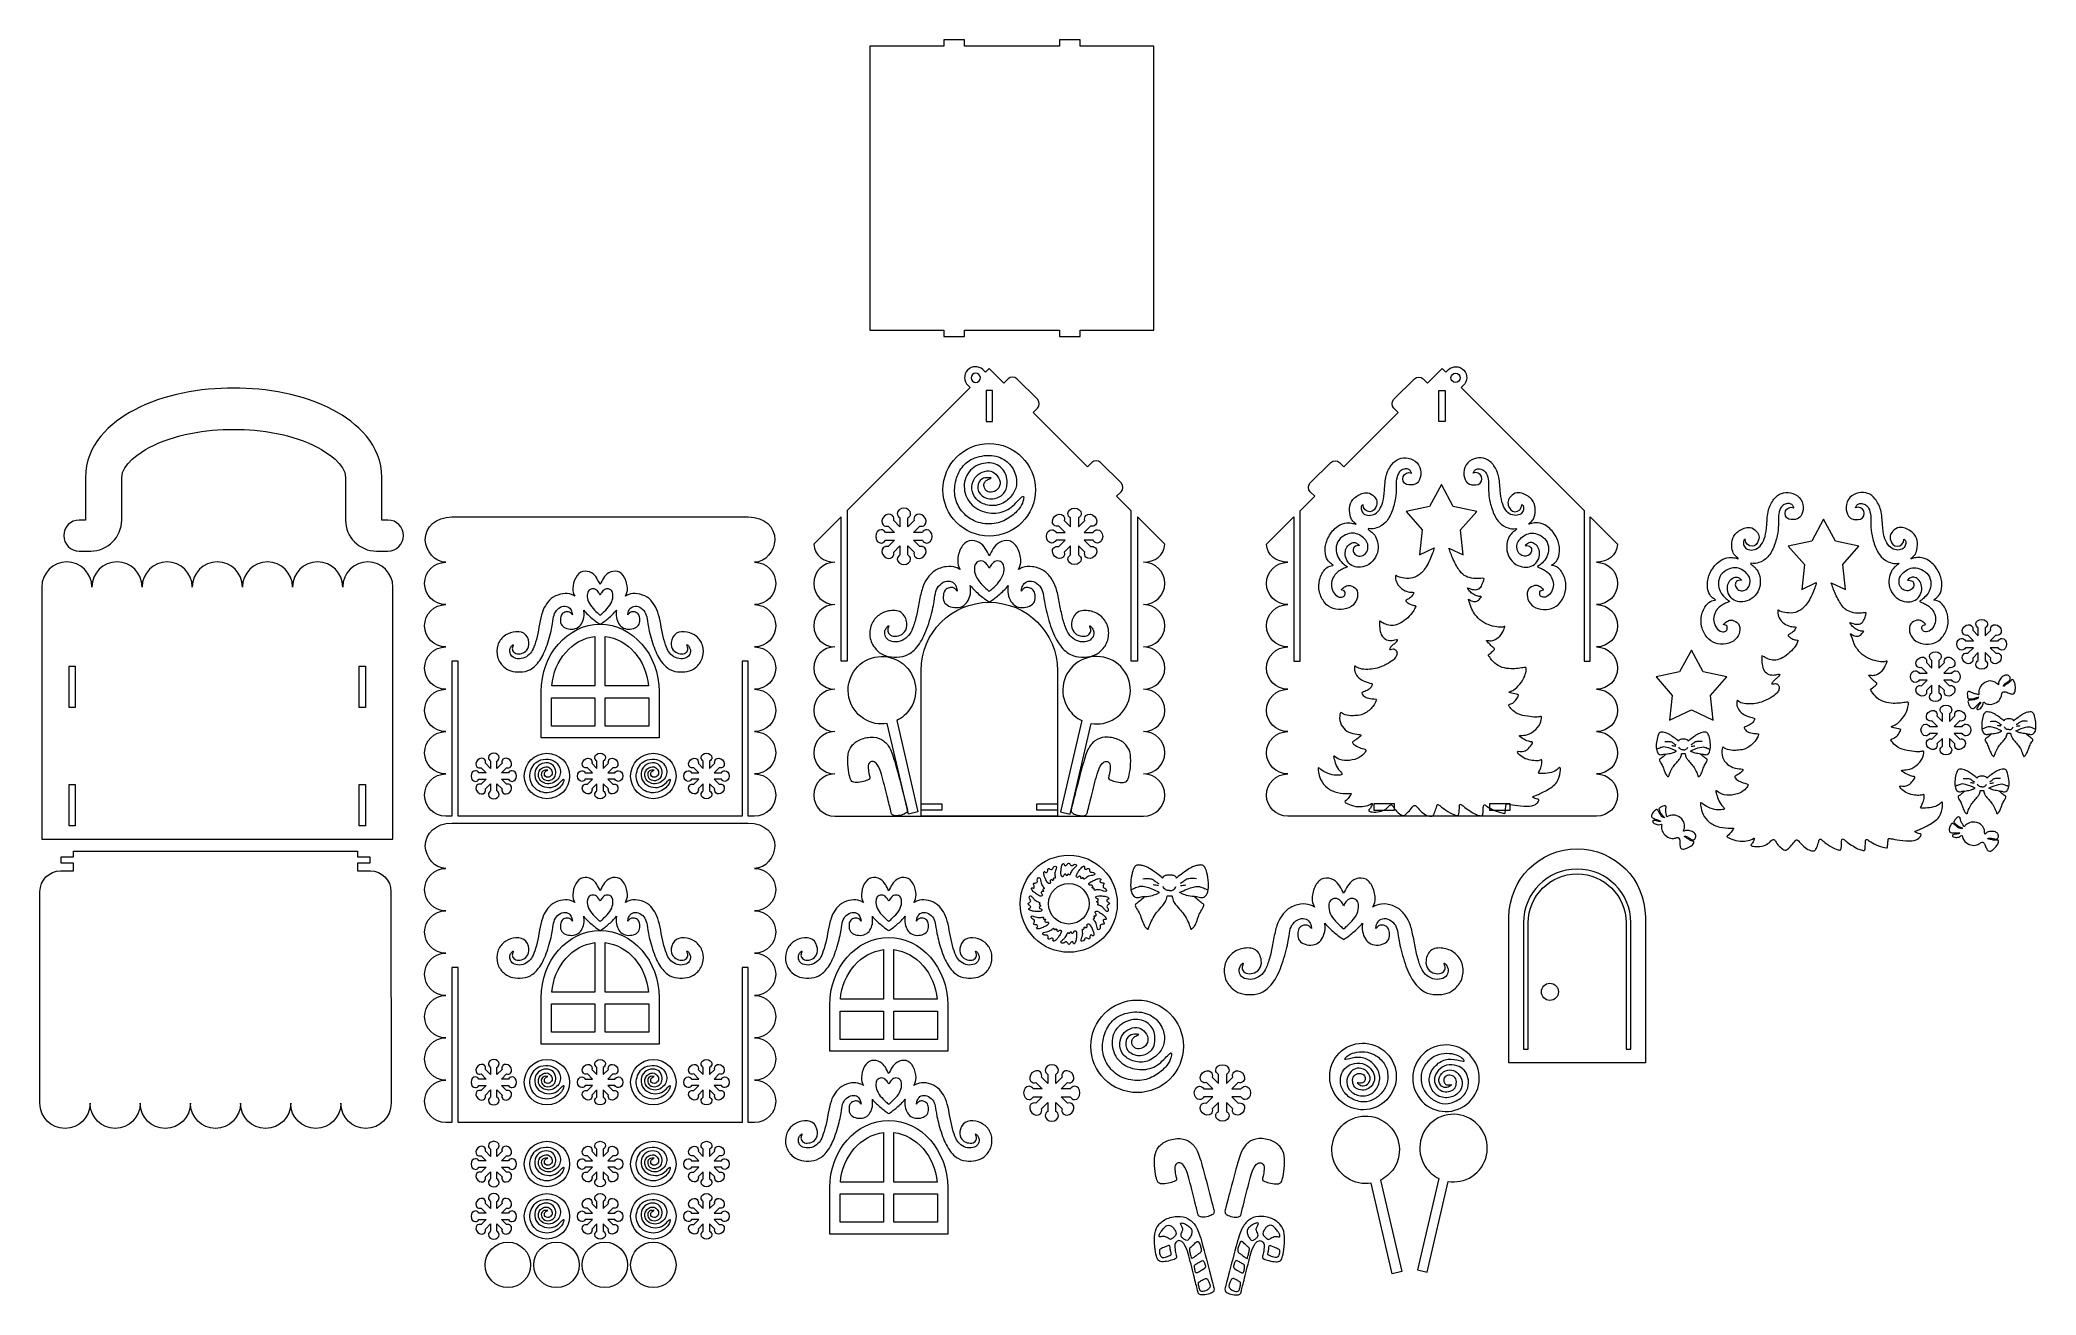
# Model space of a CAD drawing. Header units: centimetres. Extents: x -48.3 to 48.3, y -30.4 to 30.4.
import ezdxf

# ---------------------------------------------------------------- set-up
doc = ezdxf.new("R2010")
doc.units = ezdxf.units.CM
doc.header["$MEASUREMENT"] = 0
doc.layers.add('layer 1', color=7, linetype='Continuous')

msp = doc.modelspace()

# ---------------------------------------------------------------- linework, layer by layer
at = {"layer": 'layer 1', "color": 242, "lineweight": 9}
for points, knots in [([(-8.13685, 30.07792), (-8.13685, 30.07792), (-4.56287, 30.07792), (-4.56287, 30.07792), (-4.56287, 30.07792), (-4.56287, 30.07792), (-4.56287, 30.37792), (-4.56287, 30.37792), (-4.56287, 30.37792), (-4.56287, 30.37792), (-3.56287, 30.37792), (-3.56287, 30.37792), (-3.56287, 30.37792), (-3.56287, 30.37792), (-3.56287, 30.07792), (-3.56287, 30.07792), (-3.56287, 30.07792), (-3.56287, 30.07792), (1.03982, 30.07792), (1.03982, 30.07792), (1.03982, 30.07792), (1.03982, 30.07792), (1.03982, 30.37792), (1.03982, 30.37792), (1.03982, 30.37792), (1.03982, 30.37792), (2.03982, 30.37792), (2.03982, 30.37792), (2.03982, 30.37792), (2.03982, 30.37792), (2.03982, 30.07792), (2.03982, 30.07792), (2.03982, 30.07792), (2.03982, 30.07792), (5.61379, 30.07792), (5.61379, 30.07792), (5.61379, 30.07792), (5.61379, 30.07792), (5.61379, 16.32728), (5.61379, 16.32728), (5.61379, 16.32728), (5.61379, 16.32728), (2.03982, 16.32728), (2.03982, 16.32728), (2.03982, 16.32728), (2.03982, 16.32728), (2.03982, 16.02728), (2.03982, 16.02728), (2.03982, 16.02728), (2.03982, 16.02728), (1.03982, 16.02728), (1.03982, 16.02728), (1.03982, 16.02728), (1.03982, 16.02728), (1.03982, 16.32728), (1.03982, 16.32728), (1.03982, 16.32728), (1.03982, 16.32728), (-3.56287, 16.32728), (-3.56287, 16.32728), (-3.56287, 16.32728), (-3.56287, 16.32728), (-3.56287, 16.02728), (-3.56287, 16.02728), (-3.56287, 16.02728), (-3.56287, 16.02728), (-4.56287, 16.02728), (-4.56287, 16.02728), (-4.56287, 16.02728), (-4.56287, 16.02728), (-4.56287, 16.32728), (-4.56287, 16.32728), (-4.56287, 16.32728), (-4.56287, 16.32728), (-8.13685, 16.32728), (-8.13685, 16.32728), (-8.13685, 16.32728), (-8.13685, 16.32728), (-8.13685, 30.07792), (-8.13685, 30.07792)], [0, 0, 0, 0, 0.04761905, 0.04761905, 0.04761905, 0.04761905, 0.0952381, 0.0952381, 0.0952381, 0.0952381, 0.14285714, 0.14285714, 0.14285714, 0.14285714, 0.19047619, 0.19047619, 0.19047619, 0.19047619, 0.23809524, 0.23809524, 0.23809524, 0.23809524, 0.28571429, 0.28571429, 0.28571429, 0.28571429, 0.33333333, 0.33333333, 0.33333333, 0.33333333, 0.38095238, 0.38095238, 0.38095238, 0.38095238, 0.42857143, 0.42857143, 0.42857143, 0.42857143, 0.47619048, 0.47619048, 0.47619048, 0.47619048, 0.52380952, 0.52380952, 0.52380952, 0.52380952, 0.57142857, 0.57142857, 0.57142857, 0.57142857, 0.61904762, 0.61904762, 0.61904762, 0.61904762, 0.66666667, 0.66666667, 0.66666667, 0.66666667, 0.71428571, 0.71428571, 0.71428571, 0.71428571, 0.76190476, 0.76190476, 0.76190476, 0.76190476, 0.80952381, 0.80952381, 0.80952381, 0.80952381, 0.85714286, 0.85714286, 0.85714286, 0.85714286, 0.9047619, 0.9047619, 0.9047619, 0.9047619, 1, 1, 1, 1]), ([(-0.23695, 12.34448), (-0.23695, 12.34448), (2.39629, 9.70881), (2.39629, 9.70881), (2.39629, 9.70881), (2.39629, 9.70881), (2.60789, 9.92041), (2.60789, 9.92041), (2.60789, 9.92041), (2.72473, 10.03725), (2.91531, 10.03725), (3.03215, 9.92041), (3.03215, 9.92041), (3.03215, 9.92041), (4.0221, 8.93046), (4.0221, 8.93046), (4.0221, 8.93046), (4.13894, 8.81362), (4.13894, 8.62304), (4.0221, 8.5062), (4.0221, 8.5062), (4.0221, 8.5062), (3.81014, 8.29424), (3.81014, 8.29424), (3.81014, 8.29424), (3.81014, 8.29424), (4.51706, 7.58695), (4.51706, 7.58695), (4.51706, 7.58695), (4.51706, 7.58695), (4.51706, 0.29594), (4.51706, 0.29594), (4.51706, 0.29594), (4.51706, 0.29594), (4.81706, 0.29594), (4.81706, 0.29594), (4.81706, 0.29594), (4.81706, 0.29594), (4.81706, 7.28679), (4.81706, 7.28679), (4.81706, 7.28679), (4.81706, 7.28679), (6.13739, 5.96579), (6.13739, 5.96579), (6.13739, 5.96579), (6.10331, 5.4307), (5.66076, 5.09206), (5.11706, 5.09206), (5.11706, 5.09206), (5.68298, 5.09206), (6.14174, 4.6333), (6.14174, 4.06738), (6.14174, 4.06738), (6.14174, 3.50147), (5.68298, 3.04271), (5.11706, 3.04271), (5.11706, 3.04271), (5.68298, 3.04271), (6.14174, 2.58395), (6.14174, 2.01803), (6.14174, 2.01803), (6.14174, 1.45212), (5.68298, 0.99336), (5.11706, 0.99336), (5.11706, 0.99336), (5.68298, 0.99336), (6.14174, 0.53459), (6.14174, -0.03132), (6.14174, -0.03132), (6.14174, -0.59723), (5.68298, -1.056), (5.11706, -1.056), (5.11706, -1.056), (5.68298, -1.056), (6.14174, -1.51476), (6.14174, -2.08067), (6.14174, -2.08067), (6.14174, -2.64659), (5.68298, -3.10535), (5.11706, -3.10535), (5.11706, -3.10535), (5.68298, -3.10535), (6.14174, -3.56411), (6.14174, -4.13002), (6.14174, -4.13002), (6.14174, -4.69594), (5.68298, -5.1547), (5.11706, -5.1547), (5.11706, -5.1547), (5.68298, -5.1547), (6.14174, -5.61346), (6.14174, -6.17937), (6.14174, -6.17937), (6.14174, -6.74529), (5.68298, -7.20405), (5.11706, -7.20405), (5.11706, -7.20405), (5.11706, -7.20405), (-9.83358, -7.20405), (-9.83358, -7.20405), (-9.83358, -7.20405), (-10.3995, -7.20405), (-10.85826, -6.74529), (-10.85826, -6.17937), (-10.85826, -6.17937), (-10.85826, -5.61346), (-10.3995, -5.1547), (-9.83358, -5.1547), (-9.83358, -5.1547), (-10.3995, -5.1547), (-10.85826, -4.69594), (-10.85826, -4.13002), (-10.85826, -4.13002), (-10.85826, -3.56411), (-10.3995, -3.10535), (-9.83358, -3.10535), (-9.83358, -3.10535), (-10.3995, -3.10535), (-10.85826, -2.64659), (-10.85826, -2.08067), (-10.85826, -2.08067), (-10.85826, -1.51476), (-10.3995, -1.056), (-9.83358, -1.056), (-9.83358, -1.056), (-10.3995, -1.056), (-10.85826, -0.59723), (-10.85826, -0.03132), (-10.85826, -0.03132), (-10.85826, 0.53459), (-10.3995, 0.99336), (-9.83358, 0.99336), (-9.83358, 0.99336), (-10.3995, 0.99336), (-10.85826, 1.45212), (-10.85826, 2.01803), (-10.85826, 2.01803), (-10.85826, 2.58395), (-10.3995, 3.04271), (-9.83358, 3.04271), (-9.83358, 3.04271), (-10.3995, 3.04271), (-10.85826, 3.50147), (-10.85826, 4.06738), (-10.85826, 4.06738), (-10.85826, 4.6333), (-10.3995, 5.09206), (-9.83358, 5.09206), (-9.83358, 5.09206), (-10.37729, 5.09206), (-10.82418, 5.43071), (-10.85825, 5.96581), (-10.85825, 5.96581), (-10.85825, 5.96581), (-9.53358, 7.29048), (-9.53358, 7.29048), (-9.53358, 7.29048), (-9.53358, 7.29048), (-9.53358, 0.29594), (-9.53358, 0.29594), (-9.53358, 0.29594), (-9.53358, 0.29594), (-9.23358, 0.29594), (-9.23358, 0.29594), (-9.23358, 0.29594), (-9.23358, 0.29594), (-9.23358, 7.59048), (-9.23358, 7.59048), (-9.23358, 7.59048), (-9.23358, 7.59048), (-3.27507, 13.54899), (-3.27507, 13.54899), (-3.27507, 13.54899), (-3.27507, 13.54899), (-3.39401, 13.66049), (-3.39401, 13.66049), (-3.39401, 13.66049), (-3.39401, 13.66049), (-3.3845, 13.65158), (-3.3845, 13.65158), (-3.3845, 13.65158), (-3.59602, 13.84986), (-3.60674, 14.1821), (-3.40846, 14.39362), (-3.40846, 14.39362), (-3.21018, 14.60514), (-2.87777, 14.61602), (-2.66642, 14.41758), (-2.66642, 14.41758), (-2.66642, 14.41758), (-2.53236, 14.2917), (-2.53236, 14.2917), (-2.53236, 14.2917), (-2.53236, 14.2917), (-2.35827, 14.46579), (-2.35827, 14.46579), (-2.35827, 14.46579), (-2.35827, 14.46579), (-1.65116, 13.75869), (-1.65116, 13.75869), (-1.65116, 13.75869), (-1.65116, 13.75869), (-1.43902, 13.97083), (-1.43902, 13.97083), (-1.43902, 13.97083), (-1.32218, 14.08767), (-1.1316, 14.08767), (-1.01476, 13.97083), (-1.01476, 13.97083), (-1.01476, 13.97083), (-0.02481, 12.98088), (-0.02481, 12.98088), (-0.02481, 12.98088), (0.09203, 12.86404), (0.09203, 12.67346), (-0.02481, 12.55662), (-0.02481, 12.55662), (-0.02481, 12.55662), (-0.23695, 12.34448), (-0.23695, 12.34448)], [0, 0, 0, 0, 0.01785714, 0.01785714, 0.01785714, 0.01785714, 0.03571429, 0.03571429, 0.03571429, 0.03571429, 0.05357143, 0.05357143, 0.05357143, 0.05357143, 0.07142857, 0.07142857, 0.07142857, 0.07142857, 0.08928571, 0.08928571, 0.08928571, 0.08928571, 0.10714286, 0.10714286, 0.10714286, 0.10714286, 0.125, 0.125, 0.125, 0.125, 0.14285714, 0.14285714, 0.14285714, 0.14285714, 0.16071429, 0.16071429, 0.16071429, 0.16071429, 0.17857143, 0.17857143, 0.17857143, 0.17857143, 0.19642857, 0.19642857, 0.19642857, 0.19642857, 0.21428571, 0.21428571, 0.21428571, 0.21428571, 0.23214286, 0.23214286, 0.23214286, 0.23214286, 0.25, 0.25, 0.25, 0.25, 0.26785714, 0.26785714, 0.26785714, 0.26785714, 0.28571429, 0.28571429, 0.28571429, 0.28571429, 0.30357143, 0.30357143, 0.30357143, 0.30357143, 0.32142857, 0.32142857, 0.32142857, 0.32142857, 0.33928571, 0.33928571, 0.33928571, 0.33928571, 0.35714286, 0.35714286, 0.35714286, 0.35714286, 0.375, 0.375, 0.375, 0.375, 0.39285714, 0.39285714, 0.39285714, 0.39285714, 0.41071429, 0.41071429, 0.41071429, 0.41071429, 0.42857143, 0.42857143, 0.42857143, 0.42857143, 0.44642857, 0.44642857, 0.44642857, 0.44642857, 0.46428571, 0.46428571, 0.46428571, 0.46428571, 0.48214286, 0.48214286, 0.48214286, 0.48214286, 0.5, 0.5, 0.5, 0.5, 0.51785714, 0.51785714, 0.51785714, 0.51785714, 0.53571429, 0.53571429, 0.53571429, 0.53571429, 0.55357143, 0.55357143, 0.55357143, 0.55357143, 0.57142857, 0.57142857, 0.57142857, 0.57142857, 0.58928571, 0.58928571, 0.58928571, 0.58928571, 0.60714286, 0.60714286, 0.60714286, 0.60714286, 0.625, 0.625, 0.625, 0.625, 0.64285714, 0.64285714, 0.64285714, 0.64285714, 0.66071429, 0.66071429, 0.66071429, 0.66071429, 0.67857143, 0.67857143, 0.67857143, 0.67857143, 0.69642857, 0.69642857, 0.69642857, 0.69642857, 0.71428571, 0.71428571, 0.71428571, 0.71428571, 0.73214286, 0.73214286, 0.73214286, 0.73214286, 0.75, 0.75, 0.75, 0.75, 0.76785714, 0.76785714, 0.76785714, 0.76785714, 0.78571429, 0.78571429, 0.78571429, 0.78571429, 0.80357143, 0.80357143, 0.80357143, 0.80357143, 0.82142857, 0.82142857, 0.82142857, 0.82142857, 0.83928571, 0.83928571, 0.83928571, 0.83928571, 0.85714286, 0.85714286, 0.85714286, 0.85714286, 0.875, 0.875, 0.875, 0.875, 0.89285714, 0.89285714, 0.89285714, 0.89285714, 0.91071429, 0.91071429, 0.91071429, 0.91071429, 0.92857143, 0.92857143, 0.92857143, 0.92857143, 0.94642857, 0.94642857, 0.94642857, 0.94642857, 0.96428571, 0.96428571, 0.96428571, 0.96428571, 1, 1, 1, 1]), ([(17.44702, 12.34448), (17.44702, 12.34448), (14.81378, 9.70881), (14.81378, 9.70881), (14.81378, 9.70881), (14.81378, 9.70881), (14.60218, 9.92041), (14.60218, 9.92041), (14.60218, 9.92041), (14.48534, 10.03725), (14.29476, 10.03725), (14.17792, 9.92041), (14.17792, 9.92041), (14.17792, 9.92041), (13.18797, 8.93046), (13.18797, 8.93046), (13.18797, 8.93046), (13.07113, 8.81362), (13.07113, 8.62304), (13.18797, 8.5062), (13.18797, 8.5062), (13.18797, 8.5062), (13.39993, 8.29424), (13.39993, 8.29424), (13.39993, 8.29424), (13.39993, 8.29424), (12.69301, 7.58695), (12.69301, 7.58695), (12.69301, 7.58695), (12.69301, 7.58695), (12.69301, 0.29594), (12.69301, 0.29594), (12.69301, 0.29594), (12.69301, 0.29594), (12.39301, 0.29594), (12.39301, 0.29594), (12.39301, 0.29594), (12.39301, 0.29594), (12.39301, 7.28679), (12.39301, 7.28679), (12.39301, 7.28679), (12.39301, 7.28679), (11.07268, 5.96579), (11.07268, 5.96579), (11.07268, 5.96579), (11.10676, 5.4307), (11.54931, 5.09206), (12.09301, 5.09206), (12.09301, 5.09206), (11.52709, 5.09206), (11.06833, 4.6333), (11.06833, 4.06738), (11.06833, 4.06738), (11.06833, 3.50147), (11.52709, 3.04271), (12.09301, 3.04271), (12.09301, 3.04271), (11.52709, 3.04271), (11.06833, 2.58395), (11.06833, 2.01803), (11.06833, 2.01803), (11.06833, 1.45212), (11.52709, 0.99336), (12.09301, 0.99336), (12.09301, 0.99336), (11.52709, 0.99336), (11.06833, 0.53459), (11.06833, -0.03132), (11.06833, -0.03132), (11.06833, -0.59723), (11.52709, -1.056), (12.09301, -1.056), (12.09301, -1.056), (11.52709, -1.056), (11.06833, -1.51476), (11.06833, -2.08067), (11.06833, -2.08067), (11.06833, -2.64659), (11.52709, -3.10535), (12.09301, -3.10535), (12.09301, -3.10535), (11.52709, -3.10535), (11.06833, -3.56411), (11.06833, -4.13002), (11.06833, -4.13002), (11.06833, -4.69594), (11.52709, -5.1547), (12.09301, -5.1547), (12.09301, -5.1547), (11.52709, -5.1547), (11.06833, -5.61346), (11.06833, -6.17937), (11.06833, -6.17937), (11.06833, -6.74529), (11.52709, -7.20405), (12.09301, -7.20405), (12.09301, -7.20405), (12.09301, -7.20405), (27.04365, -7.20405), (27.04365, -7.20405), (27.04365, -7.20405), (27.60957, -7.20405), (28.06833, -6.74529), (28.06833, -6.17937), (28.06833, -6.17937), (28.06833, -5.61346), (27.60957, -5.1547), (27.04365, -5.1547), (27.04365, -5.1547), (27.60957, -5.1547), (28.06833, -4.69594), (28.06833, -4.13002), (28.06833, -4.13002), (28.06833, -3.56411), (27.60957, -3.10535), (27.04365, -3.10535), (27.04365, -3.10535), (27.60957, -3.10535), (28.06833, -2.64659), (28.06833, -2.08067), (28.06833, -2.08067), (28.06833, -1.51476), (27.60957, -1.056), (27.04365, -1.056), (27.04365, -1.056), (27.60957, -1.056), (28.06833, -0.59723), (28.06833, -0.03132), (28.06833, -0.03132), (28.06833, 0.53459), (27.60957, 0.99336), (27.04365, 0.99336), (27.04365, 0.99336), (27.60957, 0.99336), (28.06833, 1.45212), (28.06833, 2.01803), (28.06833, 2.01803), (28.06833, 2.58395), (27.60957, 3.04271), (27.04365, 3.04271), (27.04365, 3.04271), (27.60957, 3.04271), (28.06833, 3.50147), (28.06833, 4.06738), (28.06833, 4.06738), (28.06833, 4.6333), (27.60957, 5.09206), (27.04365, 5.09206), (27.04365, 5.09206), (27.58736, 5.09206), (28.03425, 5.43071), (28.06832, 5.96581), (28.06832, 5.96581), (28.06832, 5.96581), (26.74365, 7.29048), (26.74365, 7.29048), (26.74365, 7.29048), (26.74365, 7.29048), (26.74365, 0.29594), (26.74365, 0.29594), (26.74365, 0.29594), (26.74365, 0.29594), (26.44365, 0.29594), (26.44365, 0.29594), (26.44365, 0.29594), (26.44365, 0.29594), (26.44365, 7.59048), (26.44365, 7.59048), (26.44365, 7.59048), (26.44365, 7.59048), (20.48514, 13.54899), (20.48514, 13.54899), (20.48514, 13.54899), (20.48514, 13.54899), (20.60408, 13.66049), (20.60408, 13.66049), (20.60408, 13.66049), (20.60408, 13.66049), (20.59457, 13.65158), (20.59457, 13.65158), (20.59457, 13.65158), (20.80609, 13.84986), (20.81681, 14.1821), (20.61853, 14.39362), (20.61853, 14.39362), (20.42025, 14.60514), (20.08784, 14.61602), (19.87649, 14.41758), (19.87649, 14.41758), (19.87649, 14.41758), (19.74243, 14.2917), (19.74243, 14.2917), (19.74243, 14.2917), (19.74243, 14.2917), (19.56834, 14.46579), (19.56834, 14.46579), (19.56834, 14.46579), (19.56834, 14.46579), (18.86123, 13.75869), (18.86123, 13.75869), (18.86123, 13.75869), (18.86123, 13.75869), (18.64909, 13.97083), (18.64909, 13.97083), (18.64909, 13.97083), (18.53225, 14.08767), (18.34167, 14.08767), (18.22483, 13.97083), (18.22483, 13.97083), (18.22483, 13.97083), (17.23488, 12.98088), (17.23488, 12.98088), (17.23488, 12.98088), (17.11804, 12.86404), (17.11804, 12.67346), (17.23488, 12.55662), (17.23488, 12.55662), (17.23488, 12.55662), (17.44702, 12.34448), (17.44702, 12.34448)], [0, 0, 0, 0, 0.01785714, 0.01785714, 0.01785714, 0.01785714, 0.03571429, 0.03571429, 0.03571429, 0.03571429, 0.05357143, 0.05357143, 0.05357143, 0.05357143, 0.07142857, 0.07142857, 0.07142857, 0.07142857, 0.08928571, 0.08928571, 0.08928571, 0.08928571, 0.10714286, 0.10714286, 0.10714286, 0.10714286, 0.125, 0.125, 0.125, 0.125, 0.14285714, 0.14285714, 0.14285714, 0.14285714, 0.16071429, 0.16071429, 0.16071429, 0.16071429, 0.17857143, 0.17857143, 0.17857143, 0.17857143, 0.19642857, 0.19642857, 0.19642857, 0.19642857, 0.21428571, 0.21428571, 0.21428571, 0.21428571, 0.23214286, 0.23214286, 0.23214286, 0.23214286, 0.25, 0.25, 0.25, 0.25, 0.26785714, 0.26785714, 0.26785714, 0.26785714, 0.28571429, 0.28571429, 0.28571429, 0.28571429, 0.30357143, 0.30357143, 0.30357143, 0.30357143, 0.32142857, 0.32142857, 0.32142857, 0.32142857, 0.33928571, 0.33928571, 0.33928571, 0.33928571, 0.35714286, 0.35714286, 0.35714286, 0.35714286, 0.375, 0.375, 0.375, 0.375, 0.39285714, 0.39285714, 0.39285714, 0.39285714, 0.41071429, 0.41071429, 0.41071429, 0.41071429, 0.42857143, 0.42857143, 0.42857143, 0.42857143, 0.44642857, 0.44642857, 0.44642857, 0.44642857, 0.46428571, 0.46428571, 0.46428571, 0.46428571, 0.48214286, 0.48214286, 0.48214286, 0.48214286, 0.5, 0.5, 0.5, 0.5, 0.51785714, 0.51785714, 0.51785714, 0.51785714, 0.53571429, 0.53571429, 0.53571429, 0.53571429, 0.55357143, 0.55357143, 0.55357143, 0.55357143, 0.57142857, 0.57142857, 0.57142857, 0.57142857, 0.58928571, 0.58928571, 0.58928571, 0.58928571, 0.60714286, 0.60714286, 0.60714286, 0.60714286, 0.625, 0.625, 0.625, 0.625, 0.64285714, 0.64285714, 0.64285714, 0.64285714, 0.66071429, 0.66071429, 0.66071429, 0.66071429, 0.67857143, 0.67857143, 0.67857143, 0.67857143, 0.69642857, 0.69642857, 0.69642857, 0.69642857, 0.71428571, 0.71428571, 0.71428571, 0.71428571, 0.73214286, 0.73214286, 0.73214286, 0.73214286, 0.75, 0.75, 0.75, 0.75, 0.76785714, 0.76785714, 0.76785714, 0.76785714, 0.78571429, 0.78571429, 0.78571429, 0.78571429, 0.80357143, 0.80357143, 0.80357143, 0.80357143, 0.82142857, 0.82142857, 0.82142857, 0.82142857, 0.83928571, 0.83928571, 0.83928571, 0.83928571, 0.85714286, 0.85714286, 0.85714286, 0.85714286, 0.875, 0.875, 0.875, 0.875, 0.89285714, 0.89285714, 0.89285714, 0.89285714, 0.91071429, 0.91071429, 0.91071429, 0.91071429, 0.92857143, 0.92857143, 0.92857143, 0.92857143, 0.94642857, 0.94642857, 0.94642857, 0.94642857, 0.96428571, 0.96428571, 0.96428571, 0.96428571, 1, 1, 1, 1]), ([(-2.85909, 14.18737), (-2.76843, 14.10238), (-2.76383, 13.96), (-2.84882, 13.86934), (-2.84882, 13.86934), (-2.93381, 13.77868), (-3.07619, 13.77408), (-3.16685, 13.85907), (-3.16685, 13.85907), (-3.25751, 13.94406), (-3.26211, 14.08644), (-3.17712, 14.1771), (-3.17712, 14.1771), (-3.09213, 14.26776), (-2.94975, 14.27236), (-2.85909, 14.18737)], [0, 0, 0, 0, 0.2, 0.2, 0.2, 0.2, 0.4, 0.4, 0.4, 0.4, 0.6, 0.6, 0.6, 0.6, 1, 1, 1, 1]), ([(20.06916, 14.18737), (19.9785, 14.10238), (19.9739, 13.96), (20.05889, 13.86934), (20.05889, 13.86934), (20.14388, 13.77868), (20.28626, 13.77408), (20.37692, 13.85907), (20.37692, 13.85907), (20.46758, 13.94406), (20.47218, 14.08644), (20.38719, 14.1771), (20.38719, 14.1771), (20.3022, 14.26776), (20.15982, 14.27236), (20.06916, 14.18737)], [0, 0, 0, 0, 0.2, 0.2, 0.2, 0.2, 0.4, 0.4, 0.4, 0.4, 0.6, 0.6, 0.6, 0.6, 1, 1, 1, 1]), ([(-33.5269, 9.19571), (-33.5269, 9.83293), (-34.44193, 10.42062), (-34.86323, 10.6434), (-34.86323, 10.6434), (-36.08081, 11.28725), (-37.6156, 11.52585), (-38.94684, 11.52585), (-38.94684, 11.52585), (-40.27808, 11.52585), (-41.81287, 11.28724), (-43.03045, 10.6434), (-43.03045, 10.6434), (-43.45174, 10.42062), (-44.36678, 9.83292), (-44.36678, 9.19571), (-44.36678, 9.19571), (-44.36678, 9.19571), (-44.36678, 7.13303), (-44.36678, 7.13303), (-44.36678, 7.13303), (-44.36678, 6.30686), (-45.04061, 5.63303), (-45.86678, 5.63303), (-45.86678, 5.63303), (-45.86678, 5.63303), (-46.12214, 5.63303), (-46.12214, 5.63303), (-46.12214, 5.63303), (-46.12214, 5.63303), (-46.42214, 5.63303), (-46.42214, 5.63303), (-46.42214, 5.63303), (-46.83635, 5.63303), (-47.17214, 5.96882), (-47.17214, 6.38303), (-47.17214, 6.38303), (-47.17214, 6.79724), (-46.83635, 7.13303), (-46.42214, 7.13303), (-46.42214, 7.13303), (-46.42214, 7.13303), (-46.12214, 7.13303), (-46.12214, 7.13303), (-46.12214, 7.13303), (-46.12214, 7.13303), (-46.12214, 9.19571), (-46.12214, 9.19571), (-46.12214, 9.19571), (-46.12214, 10.77539), (-44.91633, 11.85107), (-43.76942, 12.45754), (-43.76942, 12.45754), (-42.31325, 13.22756), (-40.5413, 13.52585), (-38.94684, 13.52585), (-38.94684, 13.52585), (-37.35238, 13.52585), (-35.58043, 13.22756), (-34.12426, 12.45754), (-34.12426, 12.45754), (-32.97735, 11.85107), (-31.77154, 10.77538), (-31.77154, 9.19571), (-31.77154, 9.19571), (-31.77154, 9.19571), (-31.77154, 7.13303), (-31.77154, 7.13303), (-31.77154, 7.13303), (-31.77154, 7.13303), (-31.47154, 7.13303), (-31.47154, 7.13303), (-31.47154, 7.13303), (-31.05733, 7.13303), (-30.72154, 6.79724), (-30.72154, 6.38303), (-30.72154, 6.38303), (-30.72154, 5.96882), (-31.05733, 5.63303), (-31.47154, 5.63303), (-31.47154, 5.63303), (-31.47154, 5.63303), (-31.77154, 5.63303), (-31.77154, 5.63303), (-31.77154, 5.63303), (-31.77154, 5.63303), (-32.0269, 5.63303), (-32.0269, 5.63303), (-32.0269, 5.63303), (-32.85307, 5.63303), (-33.5269, 6.30686), (-33.5269, 7.13303), (-33.5269, 7.13303), (-33.5269, 7.13303), (-33.5269, 9.19571), (-33.5269, 9.19571)], [0, 0, 0, 0, 0.04, 0.04, 0.04, 0.04, 0.08, 0.08, 0.08, 0.08, 0.12, 0.12, 0.12, 0.12, 0.16, 0.16, 0.16, 0.16, 0.2, 0.2, 0.2, 0.2, 0.24, 0.24, 0.24, 0.24, 0.28, 0.28, 0.28, 0.28, 0.32, 0.32, 0.32, 0.32, 0.36, 0.36, 0.36, 0.36, 0.4, 0.4, 0.4, 0.4, 0.44, 0.44, 0.44, 0.44, 0.48, 0.48, 0.48, 0.48, 0.52, 0.52, 0.52, 0.52, 0.56, 0.56, 0.56, 0.56, 0.6, 0.6, 0.6, 0.6, 0.64, 0.64, 0.64, 0.64, 0.68, 0.68, 0.68, 0.68, 0.72, 0.72, 0.72, 0.72, 0.76, 0.76, 0.76, 0.76, 0.8, 0.8, 0.8, 0.8, 0.84, 0.84, 0.84, 0.84, 0.88, 0.88, 0.88, 0.88, 0.92, 0.92, 0.92, 0.92, 1, 1, 1, 1]), ([(-2.50827, 13.40311), (-2.50827, 13.40311), (-2.20827, 13.40311), (-2.20827, 13.40311), (-2.20827, 13.40311), (-2.20827, 13.40311), (-2.20827, 11.90311), (-2.20827, 11.90311), (-2.20827, 11.90311), (-2.20827, 11.90311), (-2.50827, 11.90311), (-2.50827, 11.90311), (-2.50827, 11.90311), (-2.50827, 11.90311), (-2.50827, 13.40311), (-2.50827, 13.40311)], [0, 0, 0, 0, 0.2, 0.2, 0.2, 0.2, 0.4, 0.4, 0.4, 0.4, 0.6, 0.6, 0.6, 0.6, 1, 1, 1, 1]), ([(19.71834, 13.40311), (19.71834, 13.40311), (19.41834, 13.40311), (19.41834, 13.40311), (19.41834, 13.40311), (19.41834, 13.40311), (19.41834, 11.90311), (19.41834, 11.90311), (19.41834, 11.90311), (19.41834, 11.90311), (19.71834, 11.90311), (19.71834, 11.90311), (19.71834, 11.90311), (19.71834, 11.90311), (19.71834, 13.40311), (19.71834, 13.40311)], [0, 0, 0, 0, 0.2, 0.2, 0.2, 0.2, 0.4, 0.4, 0.4, 0.4, 0.6, 0.6, 0.6, 0.6, 1, 1, 1, 1]), ([(36.54094, 7.16797), (36.59592, 7.16097), (36.65633, 7.16445), (36.71552, 7.17801), (36.71552, 7.17801), (36.79542, 7.19637), (36.87311, 7.23304), (36.93896, 7.33124), (36.93896, 7.33124), (37.00481, 7.4295), (37.05881, 7.5893), (37.05127, 7.75766), (37.05127, 7.75766), (37.04368, 7.92607), (36.9746, 8.1031), (36.86234, 8.22828), (36.86234, 8.22828), (36.75009, 8.35351), (36.59465, 8.42695), (36.44029, 8.45823), (36.44029, 8.45823), (36.28593, 8.48951), (36.13264, 8.47874), (35.99772, 8.4269), (35.99772, 8.4269), (35.86279, 8.3751), (35.74618, 8.28228), (35.63823, 8.1452), (35.63823, 8.1452), (35.53028, 8.00812), (35.43099, 7.82674), (35.37489, 7.60868), (35.37489, 7.60868), (35.31873, 7.39063), (35.30576, 7.13591), (35.28853, 6.91354), (35.28853, 6.91354), (35.27125, 6.69118), (35.24966, 6.50118), (35.20648, 6.34036), (35.20648, 6.34036), (35.1633, 6.17953), (35.09853, 6.04784), (35.02406, 5.94635), (35.02406, 5.94635), (34.94955, 5.84491), (34.86539, 5.77363), (34.76826, 5.73153), (34.76826, 5.73153), (34.67108, 5.68943), (34.56098, 5.6765), (34.466, 5.6905), (34.466, 5.6905), (34.37098, 5.70455), (34.29113, 5.74558), (34.24041, 5.80491), (34.24041, 5.80491), (34.18964, 5.8643), (34.16805, 5.94204), (34.16267, 6.00789), (34.16267, 6.00789), (34.15723, 6.07374), (34.16805, 6.12769), (34.18533, 6.15633), (34.18533, 6.15633), (34.20262, 6.18497), (34.22641, 6.1882), (34.25015, 6.20979), (34.25015, 6.20979), (34.25015, 6.20979), (34.25074, 6.21033), (34.25074, 6.21033), (34.25074, 6.21033), (34.2504, 6.20411), (34.2502, 6.19779), (34.2502, 6.19148), (34.2502, 6.19148), (34.2502, 6.01088), (34.39663, 5.86445), (34.57723, 5.86445), (34.57723, 5.86445), (34.75784, 5.86445), (34.84033, 5.98537), (34.89741, 6.16999), (34.89741, 6.16999), (34.91978, 6.24249), (34.92595, 6.37296), (34.89345, 6.43807), (34.89345, 6.43807), (34.76449, 6.69608), (34.54918, 6.81397), (34.3181, 6.77539), (34.3181, 6.77539), (34.14499, 6.7465), (33.96508, 6.63508), (33.84097, 6.53359), (33.84097, 6.53359), (33.58263, 6.32244), (33.56461, 6.00843), (33.61969, 5.69809), (33.61969, 5.69809), (33.64343, 5.56424), (33.68446, 5.49732), (33.72656, 5.44655), (33.72656, 5.44655), (33.76866, 5.39583), (33.81184, 5.36132), (33.85071, 5.32783), (33.85071, 5.32783), (33.88954, 5.29439), (33.9241, 5.26198), (33.90897, 5.25875), (33.90897, 5.25875), (33.89384, 5.25552), (33.82907, 5.28142), (33.75353, 5.30085), (33.75353, 5.30085), (33.67794, 5.32029), (33.59163, 5.33321), (33.46532, 5.31916), (33.46532, 5.31916), (33.33902, 5.30516), (33.17281, 5.26414), (33.01091, 5.14972), (33.01091, 5.14972), (32.84896, 5.03531), (32.69137, 4.84746), (32.58557, 4.65423), (32.58557, 4.65423), (32.47977, 4.46105), (32.42582, 4.26243), (32.41505, 4.08104), (32.41505, 4.08104), (32.40423, 3.89971), (32.43659, 3.73565), (32.48629, 3.61796), (32.48629, 3.61796), (32.53593, 3.50032), (32.60285, 3.42909), (32.66762, 3.37616), (32.66762, 3.37616), (32.73239, 3.32329), (32.79496, 3.28878), (32.80685, 3.27472), (32.80685, 3.27472), (32.8187, 3.26067), (32.77988, 3.26719), (32.70219, 3.24775), (32.70219, 3.24775), (32.62444, 3.22831), (32.50783, 3.18298), (32.401, 3.06744), (32.401, 3.06744), (32.29413, 2.95195), (32.19695, 2.76631), (32.14623, 2.572), (32.14623, 2.572), (32.09551, 2.37769), (32.09115, 2.17476), (32.13761, 1.98045), (32.13761, 1.98045), (32.18403, 1.78619), (32.28116, 1.6005), (32.39562, 1.46019), (32.39562, 1.46019), (32.51003, 1.31988), (32.64167, 1.22485), (32.80147, 1.17305), (32.80147, 1.17305), (32.96122, 1.12126), (33.14901, 1.11259), (33.32173, 1.1428), (33.32173, 1.1428), (33.49445, 1.17305), (33.65205, 1.24213), (33.76538, 1.34573), (33.76538, 1.34573), (33.87872, 1.44937), (33.94784, 1.58757), (33.97482, 1.72788), (33.97482, 1.72788), (34.00179, 1.86819), (33.98672, 2.01071), (33.91656, 2.10999), (33.91656, 2.10999), (33.84636, 2.20932), (33.72117, 2.26543), (33.62727, 2.28379), (33.62727, 2.28379), (33.53333, 2.30215), (33.47071, 2.28271), (33.40594, 2.24815), (33.40594, 2.24815), (33.34117, 2.21363), (33.27425, 2.16394), (33.23542, 2.13374), (33.23542, 2.13374), (33.19655, 2.10353), (33.18573, 2.09271), (33.20194, 2.08302), (33.20194, 2.08302), (33.21814, 2.07332), (33.26132, 2.06466), (33.29481, 2.05168), (33.29481, 2.05168), (33.32825, 2.03876), (33.35199, 2.02148), (33.36604, 1.9923), (33.36604, 1.9923), (33.38004, 1.96317), (33.38435, 1.92219), (33.37789, 1.87794), (33.37789, 1.87794), (33.37138, 1.83368), (33.35414, 1.78614), (33.30558, 1.75481), (33.30558, 1.75481), (33.25696, 1.72353), (33.17712, 1.70845), (33.09291, 1.73434), (33.09291, 1.73434), (33.0087, 1.76024), (32.92019, 1.82717), (32.85219, 1.91891), (32.85219, 1.91891), (32.78419, 2.01066), (32.7367, 2.12727), (32.7227, 2.24922), (32.7227, 2.24922), (32.70865, 2.37123), (32.72803, 2.49861), (32.76906, 2.60548), (32.76906, 2.60548), (32.81009, 2.71236), (32.8727, 2.79867), (32.9407, 2.86882), (32.9407, 2.86882), (33.0087, 2.93903), (33.08214, 2.99298), (33.15014, 3.034), (33.15014, 3.034), (33.21814, 3.07503), (33.28071, 3.10308), (33.34117, 3.1279), (33.34117, 3.1279), (33.40163, 3.15272), (33.45989, 3.17431), (33.47933, 3.18832), (33.47933, 3.18832), (33.49876, 3.20237), (33.47938, 3.20888), (33.43512, 3.23801), (33.43512, 3.23801), (33.39086, 3.26714), (33.32173, 3.31898), (33.24619, 3.39452), (33.24619, 3.39452), (33.1706, 3.47011), (33.0886, 3.5694), (33.03142, 3.68489), (33.03142, 3.68489), (32.97419, 3.80042), (32.94178, 3.93212), (32.94506, 4.07135), (32.94506, 4.07135), (32.94829, 4.21063), (32.98711, 4.35741), (33.07024, 4.47613), (33.07024, 4.47613), (33.15337, 4.5949), (33.28071, 4.68556), (33.40271, 4.74382), (33.40271, 4.74382), (33.52466, 4.80213), (33.64128, 4.82808), (33.75388, 4.8248), (33.75388, 4.8248), (33.86648, 4.82157), (33.97506, 4.78921), (34.07332, 4.73628), (34.07332, 4.73628), (34.17153, 4.68341), (34.25941, 4.60997), (34.32922, 4.53659), (34.32922, 4.53659), (34.39903, 4.4632), (34.45088, 4.38977), (34.47354, 4.29479), (34.47354, 4.29479), (34.49621, 4.19981), (34.4897, 4.0832), (34.45734, 3.98822), (34.45734, 3.98822), (34.42493, 3.89325), (34.36667, 3.81981), (34.29328, 3.7734), (34.29328, 3.7734), (34.21985, 3.72699), (34.13133, 3.7076), (34.05256, 3.71406), (34.05256, 3.71406), (33.97374, 3.72053), (33.90466, 3.75294), (33.85394, 3.80689), (33.85394, 3.80689), (33.80318, 3.86084), (33.77082, 3.93643), (33.76758, 4.0012), (33.76758, 4.0012), (33.7643, 4.06597), (33.79025, 4.11992), (33.82374, 4.15448), (33.82374, 4.15448), (33.85718, 4.18904), (33.89815, 4.20412), (33.94275, 4.21382), (33.94275, 4.21382), (33.98735, 4.22356), (34.03553, 4.22787), (34.05961, 4.23002), (34.05961, 4.23002), (34.0837, 4.23217), (34.0837, 4.23217), (34.06505, 4.24618), (34.06505, 4.24618), (34.04635, 4.26023), (34.00894, 4.28833), (33.96655, 4.31638), (33.96655, 4.31638), (33.9241, 4.34443), (33.87656, 4.37253), (33.81507, 4.37361), (33.81507, 4.37361), (33.75353, 4.37469), (33.67794, 4.34874), (33.60779, 4.2991), (33.60779, 4.2991), (33.53763, 4.24946), (33.47286, 4.17602), (33.43292, 4.0832), (33.43292, 4.0832), (33.39297, 3.99038), (33.37789, 3.87812), (33.38978, 3.76371), (33.38978, 3.76371), (33.40163, 3.64929), (33.44045, 3.53268), (33.50958, 3.4377), (33.50958, 3.4377), (33.57866, 3.34273), (33.67794, 3.26929), (33.78482, 3.22503), (33.78482, 3.22503), (33.89169, 3.18078), (34.00615, 3.1657), (34.13354, 3.17862), (34.13354, 3.17862), (34.26087, 3.1916), (34.40123, 3.23262), (34.53077, 3.31575), (34.53077, 3.31575), (34.66026, 3.39888), (34.77903, 3.52406), (34.85678, 3.66222), (34.85678, 3.66222), (34.93447, 3.80042), (34.97114, 3.9515), (34.97765, 4.09725), (34.97765, 4.09725), (34.98411, 4.24299), (34.96037, 4.3833), (34.9215, 4.49987), (34.9215, 4.49987), (34.88263, 4.61649), (34.82868, 4.70931), (34.76821, 4.78054), (34.76821, 4.78054), (34.70775, 4.85177), (34.64083, 4.90146), (34.58688, 4.94464), (34.58688, 4.94464), (34.53288, 4.98782), (34.4919, 5.02449), (34.49729, 5.03854), (34.49729, 5.03854), (34.50267, 5.05259), (34.55452, 5.04393), (34.6236, 5.03854), (34.6236, 5.03854), (34.69267, 5.03316), (34.77898, 5.03096), (34.90852, 5.07521), (34.90852, 5.07521), (35.03806, 5.11947), (35.21078, 5.21019), (35.34571, 5.3548), (35.34571, 5.3548), (35.48063, 5.49947), (35.57781, 5.69809), (35.65556, 5.9064), (35.65556, 5.9064), (35.73325, 6.11476), (35.79151, 6.33277), (35.82177, 6.51841), (35.82177, 6.51841), (35.85197, 6.70411), (35.85413, 6.85739), (35.85305, 7.00744), (35.85305, 7.00744), (35.85197, 7.1575), (35.84766, 7.30427), (35.87141, 7.43812), (35.87141, 7.43812), (35.89515, 7.57201), (35.947, 7.69289), (36.00207, 7.77171), (36.00207, 7.77171), (36.0571, 7.85053), (36.11536, 7.8872), (36.18228, 7.90987), (36.18228, 7.90987), (36.24921, 7.93253), (36.3248, 7.9412), (36.38634, 7.93253), (36.38634, 7.93253), (36.44783, 7.92392), (36.49531, 7.89797), (36.52821, 7.86096), (36.52821, 7.86096), (36.56106, 7.82395), (36.57932, 7.77582), (36.59338, 7.73803), (36.59338, 7.73803), (36.59338, 7.73803), (36.5971, 7.72789), (36.5971, 7.72789), (36.5971, 7.72789), (36.55891, 7.74566), (36.51642, 7.7556), (36.47152, 7.7556), (36.47152, 7.7556), (36.30698, 7.7556), (36.17362, 7.62224), (36.17362, 7.4577), (36.17362, 7.4577), (36.17362, 7.29316), (36.30698, 7.1598), (36.47152, 7.1598), (36.47152, 7.1598), (36.49541, 7.1598), (36.51867, 7.16269), (36.54094, 7.16797)], [0, 0, 0, 0, 0.00877193, 0.00877193, 0.00877193, 0.00877193, 0.01754386, 0.01754386, 0.01754386, 0.01754386, 0.02631579, 0.02631579, 0.02631579, 0.02631579, 0.03508772, 0.03508772, 0.03508772, 0.03508772, 0.04385965, 0.04385965, 0.04385965, 0.04385965, 0.05263158, 0.05263158, 0.05263158, 0.05263158, 0.06140351, 0.06140351, 0.06140351, 0.06140351, 0.07017544, 0.07017544, 0.07017544, 0.07017544, 0.07894737, 0.07894737, 0.07894737, 0.07894737, 0.0877193, 0.0877193, 0.0877193, 0.0877193, 0.09649123, 0.09649123, 0.09649123, 0.09649123, 0.10526316, 0.10526316, 0.10526316, 0.10526316, 0.11403509, 0.11403509, 0.11403509, 0.11403509, 0.12280702, 0.12280702, 0.12280702, 0.12280702, 0.13157895, 0.13157895, 0.13157895, 0.13157895, 0.14035088, 0.14035088, 0.14035088, 0.14035088, 0.14912281, 0.14912281, 0.14912281, 0.14912281, 0.15789474, 0.15789474, 0.15789474, 0.15789474, 0.16666667, 0.16666667, 0.16666667, 0.16666667, 0.1754386, 0.1754386, 0.1754386, 0.1754386, 0.18421053, 0.18421053, 0.18421053, 0.18421053, 0.19298246, 0.19298246, 0.19298246, 0.19298246, 0.20175439, 0.20175439, 0.20175439, 0.20175439, 0.21052632, 0.21052632, 0.21052632, 0.21052632, 0.21929825, 0.21929825, 0.21929825, 0.21929825, 0.22807018, 0.22807018, 0.22807018, 0.22807018, 0.23684211, 0.23684211, 0.23684211, 0.23684211, 0.24561404, 0.24561404, 0.24561404, 0.24561404, 0.25438596, 0.25438596, 0.25438596, 0.25438596, 0.26315789, 0.26315789, 0.26315789, 0.26315789, 0.27192982, 0.27192982, 0.27192982, 0.27192982, 0.28070175, 0.28070175, 0.28070175, 0.28070175, 0.28947368, 0.28947368, 0.28947368, 0.28947368, 0.29824561, 0.29824561, 0.29824561, 0.29824561, 0.30701754, 0.30701754, 0.30701754, 0.30701754, 0.31578947, 0.31578947, 0.31578947, 0.31578947, 0.3245614, 0.3245614, 0.3245614, 0.3245614, 0.33333333, 0.33333333, 0.33333333, 0.33333333, 0.34210526, 0.34210526, 0.34210526, 0.34210526, 0.35087719, 0.35087719, 0.35087719, 0.35087719, 0.35964912, 0.35964912, 0.35964912, 0.35964912, 0.36842105, 0.36842105, 0.36842105, 0.36842105, 0.37719298, 0.37719298, 0.37719298, 0.37719298, 0.38596491, 0.38596491, 0.38596491, 0.38596491, 0.39473684, 0.39473684, 0.39473684, 0.39473684, 0.40350877, 0.40350877, 0.40350877, 0.40350877, 0.4122807, 0.4122807, 0.4122807, 0.4122807, 0.42105263, 0.42105263, 0.42105263, 0.42105263, 0.42982456, 0.42982456, 0.42982456, 0.42982456, 0.43859649, 0.43859649, 0.43859649, 0.43859649, 0.44736842, 0.44736842, 0.44736842, 0.44736842, 0.45614035, 0.45614035, 0.45614035, 0.45614035, 0.46491228, 0.46491228, 0.46491228, 0.46491228, 0.47368421, 0.47368421, 0.47368421, 0.47368421, 0.48245614, 0.48245614, 0.48245614, 0.48245614, 0.49122807, 0.49122807, 0.49122807, 0.49122807, 0.5, 0.5, 0.5, 0.5, 0.50877193, 0.50877193, 0.50877193, 0.50877193, 0.51754386, 0.51754386, 0.51754386, 0.51754386, 0.52631579, 0.52631579, 0.52631579, 0.52631579, 0.53508772, 0.53508772, 0.53508772, 0.53508772, 0.54385965, 0.54385965, 0.54385965, 0.54385965, 0.55263158, 0.55263158, 0.55263158, 0.55263158, 0.56140351, 0.56140351, 0.56140351, 0.56140351, 0.57017544, 0.57017544, 0.57017544, 0.57017544, 0.57894737, 0.57894737, 0.57894737, 0.57894737, 0.5877193, 0.5877193, 0.5877193, 0.5877193, 0.59649123, 0.59649123, 0.59649123, 0.59649123, 0.60526316, 0.60526316, 0.60526316, 0.60526316, 0.61403509, 0.61403509, 0.61403509, 0.61403509, 0.62280702, 0.62280702, 0.62280702, 0.62280702, 0.63157895, 0.63157895, 0.63157895, 0.63157895, 0.64035088, 0.64035088, 0.64035088, 0.64035088, 0.64912281, 0.64912281, 0.64912281, 0.64912281, 0.65789474, 0.65789474, 0.65789474, 0.65789474, 0.66666667, 0.66666667, 0.66666667, 0.66666667, 0.6754386, 0.6754386, 0.6754386, 0.6754386, 0.68421053, 0.68421053, 0.68421053, 0.68421053, 0.69298246, 0.69298246, 0.69298246, 0.69298246, 0.70175439, 0.70175439, 0.70175439, 0.70175439, 0.71052632, 0.71052632, 0.71052632, 0.71052632, 0.71929825, 0.71929825, 0.71929825, 0.71929825, 0.72807018, 0.72807018, 0.72807018, 0.72807018, 0.73684211, 0.73684211, 0.73684211, 0.73684211, 0.74561404, 0.74561404, 0.74561404, 0.74561404, 0.75438596, 0.75438596, 0.75438596, 0.75438596, 0.76315789, 0.76315789, 0.76315789, 0.76315789, 0.77192982, 0.77192982, 0.77192982, 0.77192982, 0.78070175, 0.78070175, 0.78070175, 0.78070175, 0.78947368, 0.78947368, 0.78947368, 0.78947368, 0.79824561, 0.79824561, 0.79824561, 0.79824561, 0.80701754, 0.80701754, 0.80701754, 0.80701754, 0.81578947, 0.81578947, 0.81578947, 0.81578947, 0.8245614, 0.8245614, 0.8245614, 0.8245614, 0.83333333, 0.83333333, 0.83333333, 0.83333333, 0.84210526, 0.84210526, 0.84210526, 0.84210526, 0.85087719, 0.85087719, 0.85087719, 0.85087719, 0.85964912, 0.85964912, 0.85964912, 0.85964912, 0.86842105, 0.86842105, 0.86842105, 0.86842105, 0.87719298, 0.87719298, 0.87719298, 0.87719298, 0.88596491, 0.88596491, 0.88596491, 0.88596491, 0.89473684, 0.89473684, 0.89473684, 0.89473684, 0.90350877, 0.90350877, 0.90350877, 0.90350877, 0.9122807, 0.9122807, 0.9122807, 0.9122807, 0.92105263, 0.92105263, 0.92105263, 0.92105263, 0.92982456, 0.92982456, 0.92982456, 0.92982456, 0.93859649, 0.93859649, 0.93859649, 0.93859649, 0.94736842, 0.94736842, 0.94736842, 0.94736842, 0.95614035, 0.95614035, 0.95614035, 0.95614035, 0.96491228, 0.96491228, 0.96491228, 0.96491228, 0.97368421, 0.97368421, 0.97368421, 0.97368421, 0.98245614, 0.98245614, 0.98245614, 0.98245614, 1, 1, 1, 1]), ([(39.6406, 7.16797), (39.58562, 7.16097), (39.52521, 7.16445), (39.46602, 7.17801), (39.46602, 7.17801), (39.38612, 7.19637), (39.30843, 7.23304), (39.24258, 7.33124), (39.24258, 7.33124), (39.17673, 7.4295), (39.12273, 7.5893), (39.13027, 7.75766), (39.13027, 7.75766), (39.13786, 7.92607), (39.20694, 8.1031), (39.3192, 8.22828), (39.3192, 8.22828), (39.43145, 8.35351), (39.58689, 8.42695), (39.74125, 8.45823), (39.74125, 8.45823), (39.89561, 8.48951), (40.0489, 8.47874), (40.18382, 8.4269), (40.18382, 8.4269), (40.31875, 8.3751), (40.43536, 8.28228), (40.54331, 8.1452), (40.54331, 8.1452), (40.65126, 8.00812), (40.75055, 7.82674), (40.80665, 7.60868), (40.80665, 7.60868), (40.86281, 7.39063), (40.87578, 7.13591), (40.89301, 6.91354), (40.89301, 6.91354), (40.91029, 6.69118), (40.93188, 6.50118), (40.97506, 6.34036), (40.97506, 6.34036), (41.01824, 6.17953), (41.08301, 6.04784), (41.15748, 5.94635), (41.15748, 5.94635), (41.23199, 5.84491), (41.31615, 5.77363), (41.41328, 5.73153), (41.41328, 5.73153), (41.51046, 5.68943), (41.62056, 5.6765), (41.71554, 5.6905), (41.71554, 5.6905), (41.81056, 5.70455), (41.89041, 5.74558), (41.94113, 5.80491), (41.94113, 5.80491), (41.9919, 5.8643), (42.01349, 5.94204), (42.01887, 6.00789), (42.01887, 6.00789), (42.02431, 6.07374), (42.01349, 6.12769), (41.99621, 6.15633), (41.99621, 6.15633), (41.97893, 6.18497), (41.95513, 6.1882), (41.93139, 6.20979), (41.93139, 6.20979), (41.93139, 6.20979), (41.9308, 6.21033), (41.9308, 6.21033), (41.9308, 6.21033), (41.93114, 6.20411), (41.93134, 6.19779), (41.93134, 6.19148), (41.93134, 6.19148), (41.93134, 6.01088), (41.78491, 5.86445), (41.60431, 5.86445), (41.60431, 5.86445), (41.42371, 5.86445), (41.34121, 5.98537), (41.28413, 6.16999), (41.28413, 6.16999), (41.26176, 6.24249), (41.25559, 6.37296), (41.28809, 6.43807), (41.28809, 6.43807), (41.41705, 6.69608), (41.63236, 6.81397), (41.86344, 6.77539), (41.86344, 6.77539), (42.03655, 6.7465), (42.21646, 6.63508), (42.34057, 6.53359), (42.34057, 6.53359), (42.59891, 6.32244), (42.61693, 6.00843), (42.56185, 5.69809), (42.56185, 5.69809), (42.53811, 5.56424), (42.49708, 5.49732), (42.45498, 5.44655), (42.45498, 5.44655), (42.41288, 5.39583), (42.3697, 5.36132), (42.33083, 5.32783), (42.33083, 5.32783), (42.292, 5.29439), (42.25744, 5.26198), (42.27257, 5.25875), (42.27257, 5.25875), (42.2877, 5.25552), (42.35247, 5.28142), (42.42801, 5.30085), (42.42801, 5.30085), (42.5036, 5.32029), (42.58991, 5.33321), (42.71622, 5.31916), (42.71622, 5.31916), (42.84252, 5.30516), (43.00873, 5.26414), (43.17063, 5.14972), (43.17063, 5.14972), (43.33258, 5.03531), (43.49017, 4.84746), (43.59597, 4.65423), (43.59597, 4.65423), (43.70177, 4.46105), (43.75572, 4.26243), (43.76649, 4.08104), (43.76649, 4.08104), (43.77731, 3.89971), (43.74495, 3.73565), (43.69526, 3.61796), (43.69526, 3.61796), (43.64561, 3.50032), (43.57869, 3.42909), (43.51392, 3.37616), (43.51392, 3.37616), (43.44915, 3.32329), (43.38658, 3.28878), (43.37469, 3.27472), (43.37469, 3.27472), (43.36284, 3.26067), (43.40166, 3.26719), (43.47936, 3.24775), (43.47936, 3.24775), (43.5571, 3.22831), (43.67371, 3.18298), (43.78054, 3.06744), (43.78054, 3.06744), (43.88741, 2.95195), (43.98459, 2.76631), (44.03531, 2.572), (44.03531, 2.572), (44.08603, 2.37769), (44.09039, 2.17476), (44.04393, 1.98045), (44.04393, 1.98045), (43.99751, 1.78619), (43.90038, 1.6005), (43.78592, 1.46019), (43.78592, 1.46019), (43.67151, 1.31988), (43.53987, 1.22485), (43.38007, 1.17305), (43.38007, 1.17305), (43.22032, 1.12126), (43.03253, 1.11259), (42.85981, 1.1428), (42.85981, 1.1428), (42.68709, 1.17305), (42.52949, 1.24213), (42.41616, 1.34573), (42.41616, 1.34573), (42.30282, 1.44937), (42.2337, 1.58757), (42.20672, 1.72788), (42.20672, 1.72788), (42.17975, 1.86819), (42.19482, 2.01071), (42.26498, 2.10999), (42.26498, 2.10999), (42.33518, 2.20932), (42.46037, 2.26543), (42.55427, 2.28379), (42.55427, 2.28379), (42.64821, 2.30215), (42.71083, 2.28271), (42.7756, 2.24815), (42.7756, 2.24815), (42.84037, 2.21363), (42.90729, 2.16394), (42.94612, 2.13374), (42.94612, 2.13374), (42.98499, 2.10353), (42.99581, 2.09271), (42.9796, 2.08302), (42.9796, 2.08302), (42.9634, 2.07332), (42.92022, 2.06466), (42.88673, 2.05168), (42.88673, 2.05168), (42.85329, 2.03876), (42.82955, 2.02148), (42.8155, 1.9923), (42.8155, 1.9923), (42.8015, 1.96317), (42.79719, 1.92219), (42.80365, 1.87794), (42.80365, 1.87794), (42.81016, 1.83368), (42.8274, 1.78614), (42.87596, 1.75481), (42.87596, 1.75481), (42.92458, 1.72353), (43.00442, 1.70845), (43.08863, 1.73434), (43.08863, 1.73434), (43.17284, 1.76024), (43.26135, 1.82717), (43.32935, 1.91891), (43.32935, 1.91891), (43.39735, 2.01066), (43.44484, 2.12727), (43.45884, 2.24922), (43.45884, 2.24922), (43.47289, 2.37123), (43.45351, 2.49861), (43.41248, 2.60548), (43.41248, 2.60548), (43.37145, 2.71236), (43.30884, 2.79867), (43.24084, 2.86882), (43.24084, 2.86882), (43.17284, 2.93903), (43.0994, 2.99298), (43.0314, 3.034), (43.0314, 3.034), (42.9634, 3.07503), (42.90083, 3.10308), (42.84037, 3.1279), (42.84037, 3.1279), (42.77991, 3.15272), (42.72165, 3.17431), (42.70221, 3.18832), (42.70221, 3.18832), (42.68278, 3.20237), (42.70216, 3.20888), (42.74642, 3.23801), (42.74642, 3.23801), (42.79068, 3.26714), (42.85981, 3.31898), (42.93535, 3.39452), (42.93535, 3.39452), (43.01094, 3.47011), (43.09294, 3.5694), (43.15012, 3.68489), (43.15012, 3.68489), (43.20735, 3.80042), (43.23976, 3.93212), (43.23648, 4.07135), (43.23648, 4.07135), (43.23325, 4.21063), (43.19443, 4.35741), (43.1113, 4.47613), (43.1113, 4.47613), (43.02817, 4.5949), (42.90083, 4.68556), (42.77883, 4.74382), (42.77883, 4.74382), (42.65688, 4.80213), (42.54026, 4.82808), (42.42766, 4.8248), (42.42766, 4.8248), (42.31506, 4.82157), (42.20648, 4.78921), (42.10822, 4.73628), (42.10822, 4.73628), (42.01001, 4.68341), (41.92214, 4.60997), (41.85232, 4.53659), (41.85232, 4.53659), (41.78251, 4.4632), (41.73066, 4.38977), (41.708, 4.29479), (41.708, 4.29479), (41.68533, 4.19981), (41.69184, 4.0832), (41.7242, 3.98822), (41.7242, 3.98822), (41.75661, 3.89325), (41.81487, 3.81981), (41.88826, 3.7734), (41.88826, 3.7734), (41.96169, 3.72699), (42.05021, 3.7076), (42.12898, 3.71406), (42.12898, 3.71406), (42.2078, 3.72053), (42.27688, 3.75294), (42.3276, 3.80689), (42.3276, 3.80689), (42.37836, 3.86084), (42.41072, 3.93643), (42.41396, 4.0012), (42.41396, 4.0012), (42.41724, 4.06597), (42.39129, 4.11992), (42.3578, 4.15448), (42.3578, 4.15448), (42.32436, 4.18904), (42.28339, 4.20412), (42.23879, 4.21382), (42.23879, 4.21382), (42.19419, 4.22356), (42.14601, 4.22787), (42.12193, 4.23002), (42.12193, 4.23002), (42.09784, 4.23217), (42.09784, 4.23217), (42.11649, 4.24618), (42.11649, 4.24618), (42.1352, 4.26023), (42.1726, 4.28833), (42.215, 4.31638), (42.215, 4.31638), (42.25744, 4.34443), (42.30498, 4.37253), (42.36647, 4.37361), (42.36647, 4.37361), (42.42801, 4.37469), (42.5036, 4.34874), (42.57375, 4.2991), (42.57375, 4.2991), (42.64391, 4.24946), (42.70868, 4.17602), (42.74862, 4.0832), (42.74862, 4.0832), (42.78857, 3.99038), (42.80365, 3.87812), (42.79176, 3.76371), (42.79176, 3.76371), (42.77991, 3.64929), (42.74109, 3.53268), (42.67196, 3.4377), (42.67196, 3.4377), (42.60288, 3.34273), (42.5036, 3.26929), (42.39672, 3.22503), (42.39672, 3.22503), (42.28985, 3.18078), (42.17539, 3.1657), (42.048, 3.17862), (42.048, 3.17862), (41.92067, 3.1916), (41.78031, 3.23262), (41.65077, 3.31575), (41.65077, 3.31575), (41.52128, 3.39888), (41.40251, 3.52406), (41.32476, 3.66222), (41.32476, 3.66222), (41.24707, 3.80042), (41.2104, 3.9515), (41.20389, 4.09725), (41.20389, 4.09725), (41.19743, 4.24299), (41.22117, 4.3833), (41.26004, 4.49987), (41.26004, 4.49987), (41.29891, 4.61649), (41.35286, 4.70931), (41.41333, 4.78054), (41.41333, 4.78054), (41.47379, 4.85177), (41.54071, 4.90146), (41.59466, 4.94464), (41.59466, 4.94464), (41.64866, 4.98782), (41.68964, 5.02449), (41.68425, 5.03854), (41.68425, 5.03854), (41.67887, 5.05259), (41.62702, 5.04393), (41.55794, 5.03854), (41.55794, 5.03854), (41.48887, 5.03316), (41.40256, 5.03096), (41.27302, 5.07521), (41.27302, 5.07521), (41.14348, 5.11947), (40.97076, 5.21019), (40.83583, 5.3548), (40.83583, 5.3548), (40.70091, 5.49947), (40.60373, 5.69809), (40.52598, 5.9064), (40.52598, 5.9064), (40.44829, 6.11476), (40.39003, 6.33277), (40.35977, 6.51841), (40.35977, 6.51841), (40.32957, 6.70411), (40.32741, 6.85739), (40.32849, 7.00744), (40.32849, 7.00744), (40.32957, 7.1575), (40.33388, 7.30427), (40.31013, 7.43812), (40.31013, 7.43812), (40.28639, 7.57201), (40.23454, 7.69289), (40.17947, 7.77171), (40.17947, 7.77171), (40.12444, 7.85053), (40.06618, 7.8872), (39.99926, 7.90987), (39.99926, 7.90987), (39.93233, 7.93253), (39.85674, 7.9412), (39.7952, 7.93253), (39.7952, 7.93253), (39.73371, 7.92392), (39.68623, 7.89797), (39.65333, 7.86096), (39.65333, 7.86096), (39.62048, 7.82395), (39.60222, 7.77582), (39.58817, 7.73803), (39.58817, 7.73803), (39.58817, 7.73803), (39.58444, 7.72789), (39.58444, 7.72789), (39.58444, 7.72789), (39.62263, 7.74566), (39.66513, 7.7556), (39.71002, 7.7556), (39.71002, 7.7556), (39.87456, 7.7556), (40.00792, 7.62224), (40.00792, 7.4577), (40.00792, 7.4577), (40.00792, 7.29316), (39.87456, 7.1598), (39.71002, 7.1598), (39.71002, 7.1598), (39.68613, 7.1598), (39.66287, 7.16269), (39.6406, 7.16797)], [0, 0, 0, 0, 0.00877193, 0.00877193, 0.00877193, 0.00877193, 0.01754386, 0.01754386, 0.01754386, 0.01754386, 0.02631579, 0.02631579, 0.02631579, 0.02631579, 0.03508772, 0.03508772, 0.03508772, 0.03508772, 0.04385965, 0.04385965, 0.04385965, 0.04385965, 0.05263158, 0.05263158, 0.05263158, 0.05263158, 0.06140351, 0.06140351, 0.06140351, 0.06140351, 0.07017544, 0.07017544, 0.07017544, 0.07017544, 0.07894737, 0.07894737, 0.07894737, 0.07894737, 0.0877193, 0.0877193, 0.0877193, 0.0877193, 0.09649123, 0.09649123, 0.09649123, 0.09649123, 0.10526316, 0.10526316, 0.10526316, 0.10526316, 0.11403509, 0.11403509, 0.11403509, 0.11403509, 0.12280702, 0.12280702, 0.12280702, 0.12280702, 0.13157895, 0.13157895, 0.13157895, 0.13157895, 0.14035088, 0.14035088, 0.14035088, 0.14035088, 0.14912281, 0.14912281, 0.14912281, 0.14912281, 0.15789474, 0.15789474, 0.15789474, 0.15789474, 0.16666667, 0.16666667, 0.16666667, 0.16666667, 0.1754386, 0.1754386, 0.1754386, 0.1754386, 0.18421053, 0.18421053, 0.18421053, 0.18421053, 0.19298246, 0.19298246, 0.19298246, 0.19298246, 0.20175439, 0.20175439, 0.20175439, 0.20175439, 0.21052632, 0.21052632, 0.21052632, 0.21052632, 0.21929825, 0.21929825, 0.21929825, 0.21929825, 0.22807018, 0.22807018, 0.22807018, 0.22807018, 0.23684211, 0.23684211, 0.23684211, 0.23684211, 0.24561404, 0.24561404, 0.24561404, 0.24561404, 0.25438596, 0.25438596, 0.25438596, 0.25438596, 0.26315789, 0.26315789, 0.26315789, 0.26315789, 0.27192982, 0.27192982, 0.27192982, 0.27192982, 0.28070175, 0.28070175, 0.28070175, 0.28070175, 0.28947368, 0.28947368, 0.28947368, 0.28947368, 0.29824561, 0.29824561, 0.29824561, 0.29824561, 0.30701754, 0.30701754, 0.30701754, 0.30701754, 0.31578947, 0.31578947, 0.31578947, 0.31578947, 0.3245614, 0.3245614, 0.3245614, 0.3245614, 0.33333333, 0.33333333, 0.33333333, 0.33333333, 0.34210526, 0.34210526, 0.34210526, 0.34210526, 0.35087719, 0.35087719, 0.35087719, 0.35087719, 0.35964912, 0.35964912, 0.35964912, 0.35964912, 0.36842105, 0.36842105, 0.36842105, 0.36842105, 0.37719298, 0.37719298, 0.37719298, 0.37719298, 0.38596491, 0.38596491, 0.38596491, 0.38596491, 0.39473684, 0.39473684, 0.39473684, 0.39473684, 0.40350877, 0.40350877, 0.40350877, 0.40350877, 0.4122807, 0.4122807, 0.4122807, 0.4122807, 0.42105263, 0.42105263, 0.42105263, 0.42105263, 0.42982456, 0.42982456, 0.42982456, 0.42982456, 0.43859649, 0.43859649, 0.43859649, 0.43859649, 0.44736842, 0.44736842, 0.44736842, 0.44736842, 0.45614035, 0.45614035, 0.45614035, 0.45614035, 0.46491228, 0.46491228, 0.46491228, 0.46491228, 0.47368421, 0.47368421, 0.47368421, 0.47368421, 0.48245614, 0.48245614, 0.48245614, 0.48245614, 0.49122807, 0.49122807, 0.49122807, 0.49122807, 0.5, 0.5, 0.5, 0.5, 0.50877193, 0.50877193, 0.50877193, 0.50877193, 0.51754386, 0.51754386, 0.51754386, 0.51754386, 0.52631579, 0.52631579, 0.52631579, 0.52631579, 0.53508772, 0.53508772, 0.53508772, 0.53508772, 0.54385965, 0.54385965, 0.54385965, 0.54385965, 0.55263158, 0.55263158, 0.55263158, 0.55263158, 0.56140351, 0.56140351, 0.56140351, 0.56140351, 0.57017544, 0.57017544, 0.57017544, 0.57017544, 0.57894737, 0.57894737, 0.57894737, 0.57894737, 0.5877193, 0.5877193, 0.5877193, 0.5877193, 0.59649123, 0.59649123, 0.59649123, 0.59649123, 0.60526316, 0.60526316, 0.60526316, 0.60526316, 0.61403509, 0.61403509, 0.61403509, 0.61403509, 0.62280702, 0.62280702, 0.62280702, 0.62280702, 0.63157895, 0.63157895, 0.63157895, 0.63157895, 0.64035088, 0.64035088, 0.64035088, 0.64035088, 0.64912281, 0.64912281, 0.64912281, 0.64912281, 0.65789474, 0.65789474, 0.65789474, 0.65789474, 0.66666667, 0.66666667, 0.66666667, 0.66666667, 0.6754386, 0.6754386, 0.6754386, 0.6754386, 0.68421053, 0.68421053, 0.68421053, 0.68421053, 0.69298246, 0.69298246, 0.69298246, 0.69298246, 0.70175439, 0.70175439, 0.70175439, 0.70175439, 0.71052632, 0.71052632, 0.71052632, 0.71052632, 0.71929825, 0.71929825, 0.71929825, 0.71929825, 0.72807018, 0.72807018, 0.72807018, 0.72807018, 0.73684211, 0.73684211, 0.73684211, 0.73684211, 0.74561404, 0.74561404, 0.74561404, 0.74561404, 0.75438596, 0.75438596, 0.75438596, 0.75438596, 0.76315789, 0.76315789, 0.76315789, 0.76315789, 0.77192982, 0.77192982, 0.77192982, 0.77192982, 0.78070175, 0.78070175, 0.78070175, 0.78070175, 0.78947368, 0.78947368, 0.78947368, 0.78947368, 0.79824561, 0.79824561, 0.79824561, 0.79824561, 0.80701754, 0.80701754, 0.80701754, 0.80701754, 0.81578947, 0.81578947, 0.81578947, 0.81578947, 0.8245614, 0.8245614, 0.8245614, 0.8245614, 0.83333333, 0.83333333, 0.83333333, 0.83333333, 0.84210526, 0.84210526, 0.84210526, 0.84210526, 0.85087719, 0.85087719, 0.85087719, 0.85087719, 0.85964912, 0.85964912, 0.85964912, 0.85964912, 0.86842105, 0.86842105, 0.86842105, 0.86842105, 0.87719298, 0.87719298, 0.87719298, 0.87719298, 0.88596491, 0.88596491, 0.88596491, 0.88596491, 0.89473684, 0.89473684, 0.89473684, 0.89473684, 0.90350877, 0.90350877, 0.90350877, 0.90350877, 0.9122807, 0.9122807, 0.9122807, 0.9122807, 0.92105263, 0.92105263, 0.92105263, 0.92105263, 0.92982456, 0.92982456, 0.92982456, 0.92982456, 0.93859649, 0.93859649, 0.93859649, 0.93859649, 0.94736842, 0.94736842, 0.94736842, 0.94736842, 0.95614035, 0.95614035, 0.95614035, 0.95614035, 0.96491228, 0.96491228, 0.96491228, 0.96491228, 0.97368421, 0.97368421, 0.97368421, 0.97368421, 0.98245614, 0.98245614, 0.98245614, 0.98245614, 1, 1, 1, 1]), ([(-28.37521, 7.29048), (-29.17661, 7.27226), (-29.64565, 6.81423), (-29.66388, 6.17158), (-29.66388, 6.17158), (-29.62981, 5.63648), (-29.21892, 5.09206), (-28.67521, 5.09206), (-28.67521, 5.09206), (-29.24113, 5.09206), (-29.69989, 4.6333), (-29.69989, 4.06738), (-29.69989, 4.06738), (-29.69989, 3.50147), (-29.24113, 3.04271), (-28.67521, 3.04271), (-28.67521, 3.04271), (-29.24113, 3.04271), (-29.69989, 2.58395), (-29.69989, 2.01803), (-29.69989, 2.01803), (-29.69989, 1.45212), (-29.24113, 0.99336), (-28.67521, 0.99336), (-28.67521, 0.99336), (-29.24113, 0.99336), (-29.69989, 0.53459), (-29.69989, -0.03132), (-29.69989, -0.03132), (-29.69989, -0.59723), (-29.24113, -1.056), (-28.67521, -1.056), (-28.67521, -1.056), (-29.24113, -1.056), (-29.69989, -1.51476), (-29.69989, -2.08067), (-29.69989, -2.08067), (-29.69989, -2.64659), (-29.24113, -3.10535), (-28.67521, -3.10535), (-28.67521, -3.10535), (-29.24113, -3.10535), (-29.69989, -3.56411), (-29.69989, -4.13002), (-29.69989, -4.13002), (-29.69989, -4.69594), (-29.24113, -5.1547), (-28.67521, -5.1547), (-28.67521, -5.1547), (-29.24113, -5.1547), (-29.69989, -5.61346), (-29.69989, -6.17937), (-29.69989, -6.17937), (-29.69989, -6.74529), (-29.24113, -7.20405), (-28.67521, -7.20405), (-28.67521, -7.20405), (-28.67521, -7.20405), (-28.37521, -7.20405), (-28.37521, -7.20405), (-28.37521, -7.20405), (-28.37521, -7.20405), (-28.37521, 0.29594), (-28.37521, 0.29594), (-28.37521, 0.29594), (-28.37521, 0.29594), (-28.07521, 0.29594), (-28.07521, 0.29594), (-28.07521, 0.29594), (-28.07521, 0.29594), (-28.07521, -7.20405), (-28.07521, -7.20405), (-28.07521, -7.20405), (-28.07521, -7.20405), (-14.32457, -7.20405), (-14.32457, -7.20405), (-14.32457, -7.20405), (-14.32457, -7.20405), (-14.32457, 0.29594), (-14.32457, 0.29594), (-14.32457, 0.29594), (-14.32457, 0.29594), (-14.02457, 0.29594), (-14.02457, 0.29594), (-14.02457, 0.29594), (-14.02457, 0.29594), (-14.02457, -7.20405), (-14.02457, -7.20405), (-14.02457, -7.20405), (-14.02457, -7.20405), (-13.72457, -7.20405), (-13.72457, -7.20405), (-13.72457, -7.20405), (-13.15865, -7.20405), (-12.69989, -6.74529), (-12.69989, -6.17937), (-12.69989, -6.17937), (-12.69989, -5.61346), (-13.15865, -5.1547), (-13.72457, -5.1547), (-13.72457, -5.1547), (-13.15865, -5.1547), (-12.69989, -4.69594), (-12.69989, -4.13002), (-12.69989, -4.13002), (-12.69989, -3.56411), (-13.15865, -3.10535), (-13.72457, -3.10535), (-13.72457, -3.10535), (-13.15865, -3.10535), (-12.69989, -2.64659), (-12.69989, -2.08067), (-12.69989, -2.08067), (-12.69989, -1.51476), (-13.15865, -1.056), (-13.72457, -1.056), (-13.72457, -1.056), (-13.15865, -1.056), (-12.69989, -0.59723), (-12.69989, -0.03132), (-12.69989, -0.03132), (-12.69989, 0.53459), (-13.15865, 0.99336), (-13.72457, 0.99336), (-13.72457, 0.99336), (-13.15865, 0.99336), (-12.69989, 1.45212), (-12.69989, 2.01803), (-12.69989, 2.01803), (-12.69989, 2.58395), (-13.15865, 3.04271), (-13.72457, 3.04271), (-13.72457, 3.04271), (-13.15865, 3.04271), (-12.69989, 3.50147), (-12.69989, 4.06738), (-12.69989, 4.06738), (-12.69989, 4.6333), (-13.15865, 5.09206), (-13.72457, 5.09206), (-13.72457, 5.09206), (-13.18086, 5.09206), (-12.76997, 5.63648), (-12.7359, 6.17158), (-12.7359, 6.17158), (-12.75413, 6.81423), (-13.22317, 7.27226), (-14.02457, 7.29048), (-14.02457, 7.29048), (-14.02457, 7.29048), (-28.37521, 7.29048), (-28.37521, 7.29048)], [0, 0, 0, 0, 0.02564103, 0.02564103, 0.02564103, 0.02564103, 0.05128205, 0.05128205, 0.05128205, 0.05128205, 0.07692308, 0.07692308, 0.07692308, 0.07692308, 0.1025641, 0.1025641, 0.1025641, 0.1025641, 0.12820513, 0.12820513, 0.12820513, 0.12820513, 0.15384615, 0.15384615, 0.15384615, 0.15384615, 0.17948718, 0.17948718, 0.17948718, 0.17948718, 0.20512821, 0.20512821, 0.20512821, 0.20512821, 0.23076923, 0.23076923, 0.23076923, 0.23076923, 0.25641026, 0.25641026, 0.25641026, 0.25641026, 0.28205128, 0.28205128, 0.28205128, 0.28205128, 0.30769231, 0.30769231, 0.30769231, 0.30769231, 0.33333333, 0.33333333, 0.33333333, 0.33333333, 0.35897436, 0.35897436, 0.35897436, 0.35897436, 0.38461538, 0.38461538, 0.38461538, 0.38461538, 0.41025641, 0.41025641, 0.41025641, 0.41025641, 0.43589744, 0.43589744, 0.43589744, 0.43589744, 0.46153846, 0.46153846, 0.46153846, 0.46153846, 0.48717949, 0.48717949, 0.48717949, 0.48717949, 0.51282051, 0.51282051, 0.51282051, 0.51282051, 0.53846154, 0.53846154, 0.53846154, 0.53846154, 0.56410256, 0.56410256, 0.56410256, 0.56410256, 0.58974359, 0.58974359, 0.58974359, 0.58974359, 0.61538462, 0.61538462, 0.61538462, 0.61538462, 0.64102564, 0.64102564, 0.64102564, 0.64102564, 0.66666667, 0.66666667, 0.66666667, 0.66666667, 0.69230769, 0.69230769, 0.69230769, 0.69230769, 0.71794872, 0.71794872, 0.71794872, 0.71794872, 0.74358974, 0.74358974, 0.74358974, 0.74358974, 0.76923077, 0.76923077, 0.76923077, 0.76923077, 0.79487179, 0.79487179, 0.79487179, 0.79487179, 0.82051282, 0.82051282, 0.82051282, 0.82051282, 0.84615385, 0.84615385, 0.84615385, 0.84615385, 0.87179487, 0.87179487, 0.87179487, 0.87179487, 0.8974359, 0.8974359, 0.8974359, 0.8974359, 0.92307692, 0.92307692, 0.92307692, 0.92307692, 0.94871795, 0.94871795, 0.94871795, 0.94871795, 1, 1, 1, 1]), ([(33.91901, -4.00218), (34.02373, -3.99356), (34.16619, -3.98705), (34.31624, -3.91043), (34.31624, -3.91043), (34.4663, -3.83382), (34.62389, -3.68699), (34.72102, -3.56935), (34.72102, -3.56935), (34.8182, -3.45171), (34.85487, -3.36319), (34.87538, -3.30812), (34.87538, -3.30812), (34.89589, -3.25309), (34.9002, -3.2315), (34.89154, -3.2196), (34.89154, -3.2196), (34.88292, -3.20776), (34.86138, -3.20555), (34.79446, -3.20124), (34.79446, -3.20124), (34.72753, -3.19694), (34.61522, -3.19042), (34.5224, -3.16883), (34.5224, -3.16883), (34.42958, -3.14729), (34.35614, -3.11058), (34.29999, -3.06309), (34.29999, -3.06309), (34.24389, -3.0156), (34.20506, -2.95734), (34.19209, -2.92493), (34.19209, -2.92493), (34.17917, -2.89257), (34.19209, -2.88606), (34.2385, -2.86878), (34.2385, -2.86878), (34.28496, -2.85155), (34.36481, -2.82344), (34.43712, -2.78673), (34.43712, -2.78673), (34.50948, -2.75006), (34.5742, -2.70472), (34.6163, -2.65831), (34.6163, -2.65831), (34.6584, -2.6119), (34.67784, -2.56436), (34.68861, -2.53195), (34.68861, -2.53195), (34.69943, -2.49959), (34.70158, -2.48236), (34.69292, -2.47154), (34.69292, -2.47154), (34.6843, -2.46077), (34.66492, -2.45641), (34.57748, -2.43052), (34.57748, -2.43052), (34.49004, -2.40462), (34.3346, -2.35713), (34.21153, -2.29128), (34.21153, -2.29128), (34.0885, -2.22544), (33.99778, -2.14128), (33.93732, -2.05169), (33.93732, -2.05169), (33.87691, -1.9621), (33.84665, -1.86707), (33.83696, -1.80122), (33.83696, -1.80122), (33.82726, -1.73538), (33.83803, -1.69871), (33.84342, -1.66307), (33.84342, -1.66307), (33.84885, -1.62743), (33.84885, -1.59291), (33.85747, -1.59071), (33.85747, -1.59071), (33.86613, -1.58856), (33.88337, -1.61881), (33.93516, -1.6544), (33.93516, -1.6544), (33.98701, -1.69004), (34.07337, -1.73107), (34.18886, -1.75158), (34.18886, -1.75158), (34.30435, -1.77209), (34.44902, -1.77209), (34.57312, -1.76451), (34.57312, -1.76451), (34.69728, -1.75697), (34.80087, -1.74189), (34.93041, -1.70517), (34.93041, -1.70517), (35.05995, -1.66845), (35.21544, -1.61019), (35.35575, -1.53891), (35.35575, -1.53891), (35.49606, -1.46768), (35.62129, -1.38347), (35.70221, -1.31547), (35.70221, -1.31547), (35.78319, -1.24747), (35.81986, -1.19563), (35.84791, -1.14275), (35.84791, -1.14275), (35.87601, -1.08988), (35.89545, -1.03588), (35.89437, -0.98193), (35.89437, -0.98193), (35.89329, -0.92798), (35.8717, -0.87398), (35.83822, -0.83834), (35.83822, -0.83834), (35.80478, -0.80275), (35.75944, -0.78552), (35.71196, -0.78224), (35.71196, -0.78224), (35.66447, -0.779), (35.61478, -0.78982), (35.58021, -0.79952), (35.58021, -0.79952), (35.5457, -0.80921), (35.52631, -0.81788), (35.53277, -0.79301), (35.53277, -0.79301), (35.53924, -0.76818), (35.57165, -0.70993), (35.61262, -0.66351), (35.61262, -0.66351), (35.65365, -0.6171), (35.70334, -0.58254), (35.74975, -0.54475), (35.74975, -0.54475), (35.79616, -0.507), (35.83934, -0.46597), (35.87062, -0.42495), (35.87062, -0.42495), (35.90196, -0.38392), (35.92134, -0.3429), (35.90837, -0.32992), (35.90837, -0.32992), (35.89545, -0.317), (35.85011, -0.33213), (35.78103, -0.34613), (35.78103, -0.34613), (35.71196, -0.36018), (35.61913, -0.37315), (35.52739, -0.36449), (35.52739, -0.36449), (35.43564, -0.35587), (35.34493, -0.32561), (35.27041, -0.26623), (35.27041, -0.26623), (35.19595, -0.20689), (35.13769, -0.11838), (35.10313, -0.01151), (35.10313, -0.01151), (35.06861, 0.09537), (35.05779, 0.22055), (35.05133, 0.31773), (35.05133, 0.31773), (35.04487, 0.41486), (35.04272, 0.48394), (35.04272, 0.52496), (35.04272, 0.52496), (35.04272, 0.56599), (35.04487, 0.57891), (35.05779, 0.57353), (35.05779, 0.57353), (35.07077, 0.56814), (35.09451, 0.5444), (35.15713, 0.50665), (35.15713, 0.50665), (35.21974, 0.46886), (35.32118, 0.41701), (35.42154, 0.38573), (35.42154, 0.38573), (35.52195, 0.3544), (35.62129, 0.34363), (35.72919, 0.35768), (35.72919, 0.35768), (35.83714, 0.37168), (35.95375, 0.4105), (36.0714, 0.47635), (36.0714, 0.47635), (36.18904, 0.5422), (36.30781, 0.63507), (36.4114, 0.73225), (36.4114, 0.73225), (36.51504, 0.82938), (36.60356, 0.93082), (36.6651, 1.02148), (36.6651, 1.02148), (36.72664, 1.1122), (36.76115, 1.19205), (36.78166, 1.24061), (36.78166, 1.24061), (36.80218, 1.28923), (36.80869, 1.30646), (36.79679, 1.314), (36.79679, 1.314), (36.78494, 1.32159), (36.75469, 1.31944), (36.70069, 1.33021), (36.70069, 1.33021), (36.64674, 1.34103), (36.56904, 1.36477), (36.50535, 1.39713), (36.50535, 1.39713), (36.44166, 1.42954), (36.39197, 1.47052), (36.35848, 1.49965), (36.35848, 1.49965), (36.32504, 1.52882), (36.30781, 1.54611), (36.31966, 1.56554), (36.31966, 1.56554), (36.33155, 1.58498), (36.37258, 1.60657), (36.42222, 1.63247), (36.42222, 1.63247), (36.47191, 1.65836), (36.53017, 1.68862), (36.57981, 1.73826), (36.57981, 1.73826), (36.62951, 1.7879), (36.67048, 1.85698), (36.691, 1.89801), (36.691, 1.89801), (36.71151, 1.93903), (36.71151, 1.95196), (36.69207, 1.95734), (36.69207, 1.95734), (36.67264, 1.96278), (36.63381, 1.96057), (36.56253, 1.96811), (36.56253, 1.96811), (36.4913, 1.9757), (36.38771, 1.99298), (36.28299, 2.0394), (36.28299, 2.0394), (36.17827, 2.08581), (36.07247, 2.1614), (35.99365, 2.25206), (35.99365, 2.25206), (35.91488, 2.34273), (35.86304, 2.44848), (35.83822, 2.54776), (35.83822, 2.54776), (35.81339, 2.6471), (35.8156, 2.73997), (35.8296, 2.76802), (35.8296, 2.76802), (35.84365, 2.79607), (35.86955, 2.7594), (35.92134, 2.72915), (35.92134, 2.72915), (35.97319, 2.69894), (36.05088, 2.6752), (36.16637, 2.65684), (36.16637, 2.65684), (36.28191, 2.63848), (36.4352, 2.62556), (36.56904, 2.64279), (36.56904, 2.64279), (36.70289, 2.66007), (36.8173, 2.70756), (36.93818, 2.79284), (36.93818, 2.79284), (37.0591, 2.87812), (37.18644, 3.00115), (37.30839, 3.19762), (37.30839, 3.19762), (37.43039, 3.39408), (37.54701, 3.66398), (37.61393, 3.8507), (37.61393, 3.8507), (37.65119, 3.95469), (37.67307, 4.03292), (37.68658, 4.10826), (37.68658, 4.10826), (37.68658, 4.10826), (36.98351, 3.77511), (36.98351, 3.77511), (36.98351, 3.77511), (36.98351, 3.77511), (37.11364, 4.98004), (37.11364, 4.98004), (37.11364, 4.98004), (37.11364, 4.98004), (36.32945, 5.87502), (36.32945, 5.87502), (36.32945, 5.87502), (36.32945, 5.87502), (37.46819, 6.11829), (37.46819, 6.11829), (37.46819, 6.11829), (37.46819, 6.11829), (38.04181, 7.17287), (38.04181, 7.17287), (38.04181, 7.17287), (38.04181, 7.17287), (38.61544, 6.11829), (38.61544, 6.11829), (38.61544, 6.11829), (38.61544, 6.11829), (39.75418, 5.87502), (39.75418, 5.87502), (39.75418, 5.87502), (39.75418, 5.87502), (38.96999, 4.98004), (38.96999, 4.98004), (38.96999, 4.98004), (38.96999, 4.98004), (39.10011, 3.77511), (39.10011, 3.77511), (39.10011, 3.77511), (39.10011, 3.77511), (38.41105, 4.10161), (38.41105, 4.10161), (38.41105, 4.10161), (38.45883, 3.94225), (38.52928, 3.74422), (38.61671, 3.5506), (38.61671, 3.5506), (38.71277, 3.33798), (38.82938, 3.13069), (38.93082, 2.99361), (38.93082, 2.99361), (39.03231, 2.85653), (39.11867, 2.78961), (39.22554, 2.73777), (39.22554, 2.73777), (39.33241, 2.68597), (39.45975, 2.6493), (39.59145, 2.63525), (39.59145, 2.63525), (39.72314, 2.6212), (39.85914, 2.62986), (39.94766, 2.63633), (39.94766, 2.63633), (40.03617, 2.64279), (40.0772, 2.64715), (40.09555, 2.6374), (40.09555, 2.6374), (40.11391, 2.62771), (40.10956, 2.60397), (40.09227, 2.54674), (40.09227, 2.54674), (40.07504, 2.48955), (40.04479, 2.39884), (40.00807, 2.32109), (40.00807, 2.32109), (39.9714, 2.2434), (39.92822, 2.17868), (39.8656, 2.13765), (39.8656, 2.13765), (39.80299, 2.09663), (39.72099, 2.07934), (39.62488, 2.09011), (39.62488, 2.09011), (39.52883, 2.10093), (39.41873, 2.13976), (39.36149, 2.16027), (39.36149, 2.16027), (39.30431, 2.18078), (39.3, 2.18299), (39.30539, 2.17217), (39.30539, 2.17217), (39.31082, 2.1614), (39.3259, 2.13765), (39.35503, 2.09663), (39.35503, 2.09663), (39.38421, 2.0556), (39.42739, 1.99734), (39.48888, 1.94442), (39.48888, 1.94442), (39.55042, 1.89155), (39.63032, 1.84401), (39.70263, 1.8116), (39.70263, 1.8116), (39.77494, 1.77924), (39.83971, 1.76201), (39.89042, 1.75657), (39.89042, 1.75657), (39.94119, 1.75119), (39.97786, 1.7577), (39.98432, 1.74795), (39.98432, 1.74795), (39.99084, 1.73826), (39.96709, 1.71231), (39.92607, 1.67021), (39.92607, 1.67021), (39.88504, 1.62811), (39.82678, 1.56985), (39.75986, 1.53744), (39.75986, 1.53744), (39.69293, 1.50508), (39.61734, 1.49857), (39.5418, 1.52554), (39.5418, 1.52554), (39.46626, 1.55257), (39.39067, 1.61303), (39.36262, 1.62595), (39.36262, 1.62595), (39.33457, 1.63893), (39.35396, 1.60441), (39.38847, 1.50831), (39.38847, 1.50831), (39.42303, 1.41226), (39.47272, 1.25467), (39.52129, 1.14025), (39.52129, 1.14025), (39.56986, 1.02584), (39.61734, 0.95456), (39.69288, 0.86066), (39.69288, 0.86066), (39.76847, 0.76676), (39.87207, 0.65015), (39.99837, 0.55948), (39.99837, 0.55948), (40.12468, 0.46881), (40.27366, 0.40404), (40.41828, 0.35871), (40.41828, 0.35871), (40.56295, 0.31337), (40.7033, 0.28747), (40.80367, 0.2767), (40.80367, 0.2767), (40.90408, 0.26588), (40.96449, 0.27024), (41.01413, 0.28106), (41.01413, 0.28106), (41.06382, 0.29183), (41.10265, 0.30906), (41.11557, 0.30583), (41.11557, 0.30583), (41.12854, 0.3026), (41.11562, 0.27886), (41.08644, 0.20762), (41.08644, 0.20762), (41.05731, 0.13639), (41.01198, 0.01762), (40.93423, -0.08489), (40.93423, -0.08489), (40.85654, -0.18746), (40.74644, -0.27382), (40.65033, -0.32346), (40.65033, -0.32346), (40.55428, -0.37315), (40.47228, -0.38608), (40.39561, -0.38284), (40.39561, -0.38284), (40.31899, -0.37961), (40.24776, -0.36018), (40.23156, -0.37095), (40.23156, -0.37095), (40.2154, -0.38177), (40.25422, -0.42279), (40.30817, -0.4789), (40.30817, -0.4789), (40.36217, -0.53505), (40.43125, -0.60628), (40.49059, -0.65808), (40.49059, -0.65808), (40.54997, -0.70993), (40.59966, -0.74229), (40.61474, -0.76818), (40.61474, -0.76818), (40.62987, -0.79413), (40.61043, -0.81352), (40.56833, -0.85347), (40.56833, -0.85347), (40.52623, -0.89342), (40.46146, -0.95388), (40.41182, -0.99275), (40.41182, -0.99275), (40.36217, -1.03162), (40.32761, -1.04885), (40.31899, -1.06937), (40.31899, -1.06937), (40.31038, -1.08988), (40.32761, -1.11362), (40.38048, -1.18486), (40.38048, -1.18486), (40.43341, -1.25609), (40.52192, -1.37486), (40.62551, -1.46768), (40.62551, -1.46768), (40.72915, -1.5605), (40.84792, -1.62743), (40.98608, -1.67061), (40.98608, -1.67061), (41.12424, -1.71379), (41.28188, -1.73322), (41.41357, -1.73861), (41.41357, -1.73861), (41.54527, -1.74404), (41.65101, -1.73538), (41.76072, -1.7224), (41.76072, -1.7224), (41.87049, -1.70948), (41.98416, -1.6922), (42.05216, -1.68245), (42.05216, -1.68245), (42.12017, -1.67276), (42.14249, -1.67061), (42.14934, -1.70948), (42.14934, -1.70948), (42.1562, -1.74835), (42.14753, -1.8282), (42.12594, -1.92856), (42.12594, -1.92856), (42.10435, -2.02897), (42.06984, -2.1499), (41.99102, -2.28159), (41.99102, -2.28159), (41.91225, -2.41328), (41.78917, -2.55575), (41.68988, -2.64749), (41.68988, -2.64749), (41.5906, -2.73929), (41.51501, -2.78026), (41.44809, -2.81047), (41.44809, -2.81047), (41.38116, -2.84073), (41.3229, -2.86016), (41.31747, -2.87524), (41.31747, -2.87524), (41.31208, -2.89037), (41.35957, -2.90119), (41.44701, -2.9195), (41.44701, -2.9195), (41.53445, -2.93786), (41.66178, -2.9638), (41.72548, -2.98211), (41.72548, -2.98211), (41.78917, -3.00047), (41.78917, -3.01129), (41.76327, -3.06416), (41.76327, -3.06416), (41.73737, -3.11704), (41.68553, -3.21206), (41.62937, -3.28114), (41.62937, -3.28114), (41.57327, -3.35022), (41.51286, -3.3934), (41.45132, -3.42038), (41.45132, -3.42038), (41.38978, -3.44735), (41.32721, -3.45817), (41.3067, -3.47976), (41.3067, -3.47976), (41.28619, -3.50135), (41.30778, -3.53371), (41.34229, -3.5812), (41.34229, -3.5812), (41.37685, -3.62874), (41.42434, -3.6913), (41.50527, -3.76146), (41.50527, -3.76146), (41.58624, -3.83166), (41.7007, -3.90936), (41.84748, -3.96115), (41.84748, -3.96115), (41.9943, -4.013), (42.17348, -4.0389), (42.32133, -4.05726), (42.32133, -4.05726), (42.46923, -4.07561), (42.58584, -4.08638), (42.67759, -4.081), (42.67759, -4.081), (42.76933, -4.07561), (42.83626, -4.05402), (42.8697, -4.05187), (42.8697, -4.05187), (42.90318, -4.04972), (42.90318, -4.06695), (42.89129, -4.14249), (42.89129, -4.14249), (42.87944, -4.21808), (42.85564, -4.35193), (42.77144, -4.48578), (42.77144, -4.48578), (42.68728, -4.61962), (42.54261, -4.75347), (42.40877, -4.83547), (42.40877, -4.83547), (42.27492, -4.91753), (42.15189, -4.94778), (42.03958, -4.95855), (42.03958, -4.95855), (41.92732, -4.96937), (41.82589, -4.96071), (41.81291, -4.98337), (41.81291, -4.98337), (41.79999, -5.00609), (41.87553, -5.06004), (41.96835, -5.11291), (41.96835, -5.11291), (42.06122, -5.16584), (42.17133, -5.21768), (42.25333, -5.24573), (42.25333, -5.24573), (42.33538, -5.27379), (42.38938, -5.27809), (42.42497, -5.28025), (42.42497, -5.28025), (42.46061, -5.2824), (42.47784, -5.2824), (42.45841, -5.32774), (42.45841, -5.32774), (42.43902, -5.37307), (42.38287, -5.46374), (42.31663, -5.54143), (42.31663, -5.54143), (42.25044, -5.61918), (42.17417, -5.68395), (42.09319, -5.71631), (42.09319, -5.71631), (42.01222, -5.74872), (41.92664, -5.74872), (41.85683, -5.74333), (41.85683, -5.74333), (41.78701, -5.73795), (41.73306, -5.72713), (41.72655, -5.75302), (41.72655, -5.75302), (41.72009, -5.77897), (41.76112, -5.84154), (41.83088, -5.90846), (41.83088, -5.90846), (41.90069, -5.97539), (41.99929, -6.04667), (42.10719, -6.09308), (42.10719, -6.09308), (42.21514, -6.13949), (42.33249, -6.16108), (42.43971, -6.17616), (42.43971, -6.17616), (42.54692, -6.19129), (42.6441, -6.19995), (42.7218, -6.18913), (42.7218, -6.18913), (42.79954, -6.17836), (42.8578, -6.14811), (42.88693, -6.14918), (42.88693, -6.14918), (42.91611, -6.15026), (42.91611, -6.18267), (42.91395, -6.23985), (42.91395, -6.23985), (42.9118, -6.29708), (42.90749, -6.37909), (42.87831, -6.47191), (42.87831, -6.47191), (42.84918, -6.56478), (42.79523, -6.66837), (42.76498, -6.72668), (42.76498, -6.72668), (42.73477, -6.78499), (42.72826, -6.79791), (42.7617, -6.80545), (42.7617, -6.80545), (42.79518, -6.81304), (42.86862, -6.81519), (42.98088, -6.80868), (42.98088, -6.80868), (43.09313, -6.80222), (43.24426, -6.78714), (43.36729, -6.75365), (43.36729, -6.75365), (43.49037, -6.72022), (43.5854, -6.66837), (43.6534, -6.61442), (43.6534, -6.61442), (43.7214, -6.56047), (43.76237, -6.50432), (43.78504, -6.51509), (43.78504, -6.51509), (43.80771, -6.52591), (43.81207, -6.60365), (43.79694, -6.73965), (43.79694, -6.73965), (43.78181, -6.87565), (43.7473, -7.06996), (43.63284, -7.23079), (43.63284, -7.23079), (43.51842, -7.39166), (43.32416, -7.519), (43.13308, -7.62479), (43.13308, -7.62479), (42.942, -7.73059), (42.75421, -7.81475), (42.64082, -7.86223), (42.64082, -7.86223), (42.52749, -7.90977), (42.48866, -7.92054), (42.47246, -7.93239), (42.47246, -7.93239), (42.45625, -7.94429), (42.46277, -7.95726), (42.49297, -7.97665), (42.49297, -7.97665), (42.52318, -7.99608), (42.57718, -8.02203), (42.63221, -8.03711), (42.63221, -8.03711), (42.68728, -8.05224), (42.74339, -8.05659), (42.75851, -8.08465), (42.75851, -8.08465), (42.77364, -8.1127), (42.74769, -8.16454), (42.6959, -8.2228), (42.6959, -8.2228), (42.6441, -8.28111), (42.56636, -8.34583), (42.42389, -8.37604), (42.42389, -8.37604), (42.28143, -8.40629), (42.07415, -8.40198), (41.88091, -8.38255), (41.88091, -8.38255), (41.68773, -8.36311), (41.50855, -8.3286), (41.39414, -8.3048), (41.39414, -8.3048), (41.27972, -8.28106), (41.23003, -8.26814), (41.20198, -8.27783), (41.20198, -8.27783), (41.17393, -8.28757), (41.16742, -8.31993), (41.16095, -8.38686), (41.16095, -8.38686), (41.15449, -8.45378), (41.14798, -8.55527), (41.14367, -8.62107), (41.14367, -8.62107), (41.13936, -8.68691), (41.13721, -8.71717), (41.12424, -8.73117), (41.12424, -8.73117), (41.11131, -8.74522), (41.08757, -8.74307), (40.99039, -8.71932), (40.99039, -8.71932), (40.89326, -8.69558), (40.72274, -8.65024), (40.58454, -8.59086), (40.58454, -8.59086), (40.44638, -8.53152), (40.34058, -8.45809), (40.26715, -8.40629), (40.26715, -8.40629), (40.19376, -8.3545), (40.15278, -8.32424), (40.12576, -8.32209), (40.12576, -8.32209), (40.09879, -8.31993), (40.08586, -8.34588), (40.0772, -8.40198), (40.0772, -8.40198), (40.06858, -8.45814), (40.06422, -8.54445), (40.06207, -8.61353), (40.06207, -8.61353), (40.05991, -8.6826), (40.05991, -8.73445), (40.05453, -8.77655), (40.05453, -8.77655), (40.04914, -8.81866), (40.03832, -8.85102), (39.99299, -8.85748), (39.99299, -8.85748), (39.94766, -8.86399), (39.86781, -8.84455), (39.79545, -8.81973), (39.79545, -8.81973), (39.72314, -8.79491), (39.65837, -8.76466), (39.56119, -8.70743), (39.56119, -8.70743), (39.46406, -8.65024), (39.33457, -8.56609), (39.2439, -8.49916), (39.2439, -8.49916), (39.15323, -8.43224), (39.10139, -8.38255), (39.0539, -8.34798), (39.0539, -8.34798), (39.00641, -8.31347), (38.96323, -8.29403), (38.94164, -8.3005), (38.94164, -8.3005), (38.92005, -8.30701), (38.92005, -8.33937), (38.91574, -8.42896), (38.91574, -8.42896), (38.91143, -8.51855), (38.90277, -8.66537), (38.8941, -8.7463), (38.8941, -8.7463), (38.88549, -8.82727), (38.87687, -8.84235), (38.82826, -8.84127), (38.82826, -8.84127), (38.77969, -8.8402), (38.69118, -8.82296), (38.56595, -8.76358), (38.56595, -8.76358), (38.44076, -8.70419), (38.27886, -8.60276), (38.17199, -8.52717), (38.17199, -8.52717), (38.06517, -8.45163), (38.01332, -8.40198), (37.96691, -8.36419), (37.96691, -8.36419), (37.9205, -8.32644), (37.87947, -8.3005), (37.85573, -8.31019), (37.85573, -8.31019), (37.83198, -8.31993), (37.82547, -8.36527), (37.80388, -8.44188), (37.80388, -8.44188), (37.78229, -8.51855), (37.74562, -8.6265), (37.71537, -8.70419), (37.71537, -8.70419), (37.68516, -8.78194), (37.66142, -8.82943), (37.62362, -8.85532), (37.62362, -8.85532), (37.58588, -8.88122), (37.53403, -8.88558), (37.4628, -8.87153), (37.4628, -8.87153), (37.39157, -8.85753), (37.3009, -8.82512), (37.21346, -8.76789), (37.21346, -8.76789), (37.12603, -8.71071), (37.04182, -8.62865), (36.96731, -8.54983), (36.96731, -8.54983), (36.89284, -8.47106), (36.82807, -8.39547), (36.78274, -8.36527), (36.78274, -8.36527), (36.73741, -8.33506), (36.71151, -8.35014), (36.66725, -8.39978), (36.66725, -8.39978), (36.62299, -8.44947), (36.56038, -8.53368), (36.49238, -8.61137), (36.49238, -8.61137), (36.42438, -8.68912), (36.35094, -8.76035), (36.30022, -8.80245), (36.30022, -8.80245), (36.2495, -8.84455), (36.22145, -8.85748), (36.16637, -8.84127), (36.16637, -8.84127), (36.11135, -8.82512), (36.02934, -8.77978), (35.94837, -8.70635), (35.94837, -8.70635), (35.86739, -8.63296), (35.78755, -8.53152), (35.73785, -8.46132), (35.73785, -8.46132), (35.68821, -8.39116), (35.66878, -8.35234), (35.64067, -8.33398), (35.64067, -8.33398), (35.61262, -8.31562), (35.57595, -8.31778), (35.52954, -8.3566), (35.52954, -8.3566), (35.48313, -8.39547), (35.42698, -8.47106), (35.34708, -8.5304), (35.34708, -8.5304), (35.26723, -8.58978), (35.16359, -8.63296), (35.04482, -8.65563), (35.04482, -8.65563), (34.9261, -8.6783), (34.79225, -8.6805), (34.69507, -8.66968), (34.69507, -8.66968), (34.59794, -8.65891), (34.53753, -8.63512), (34.52348, -8.6103), (34.52348, -8.6103), (34.50948, -8.58547), (34.54184, -8.55958), (34.5764, -8.51855), (34.5764, -8.51855), (34.61096, -8.47752), (34.64763, -8.42142), (34.66815, -8.37065), (34.66815, -8.37065), (34.68866, -8.31993), (34.69297, -8.2746), (34.68538, -8.26378), (34.68538, -8.26378), (34.67784, -8.25301), (34.6584, -8.27675), (34.59687, -8.30696), (34.59687, -8.30696), (34.53533, -8.33721), (34.43173, -8.37388), (34.30866, -8.39547), (34.30866, -8.39547), (34.18563, -8.41706), (34.04311, -8.42357), (33.90065, -8.39983), (33.90065, -8.39983), (33.75818, -8.37609), (33.61567, -8.32209), (33.51854, -8.27998), (33.51854, -8.27998), (33.42141, -8.23793), (33.36957, -8.20767), (33.36418, -8.18501), (33.36418, -8.18501), (33.35879, -8.16234), (33.39977, -8.14726), (33.44834, -8.10188), (33.44834, -8.10188), (33.49695, -8.05654), (33.55306, -7.981), (33.59947, -7.91839), (33.59947, -7.91839), (33.64593, -7.85577), (33.6826, -7.80613), (33.68044, -7.78669), (33.68044, -7.78669), (33.67829, -7.76726), (33.63726, -7.77808), (33.51741, -7.77915), (33.51741, -7.77915), (33.39762, -7.78023), (33.199, -7.77157), (33.01438, -7.72946), (33.01438, -7.72946), (32.82982, -7.68741), (32.6593, -7.61182), (32.52109, -7.50279), (32.52109, -7.50279), (32.38294, -7.39381), (32.27719, -7.2513), (32.20811, -7.11314), (32.20811, -7.11314), (32.13903, -6.97499), (32.10662, -6.84109), (32.08934, -6.73422), (32.08934, -6.73422), (32.07211, -6.62739), (32.06991, -6.5475), (32.09473, -6.53996), (32.09473, -6.53996), (32.11955, -6.53242), (32.17139, -6.59714), (32.27283, -6.66622), (32.27283, -6.66622), (32.37432, -6.7353), (32.52545, -6.80873), (32.6593, -6.84976), (32.6593, -6.84976), (32.79315, -6.89078), (32.90976, -6.8994), (33.0112, -6.89617), (33.0112, -6.89617), (33.11269, -6.89294), (33.199, -6.87781), (33.22705, -6.85514), (33.22705, -6.85514), (33.25515, -6.83247), (33.2249, -6.80222), (33.16767, -6.73637), (33.16767, -6.73637), (33.11049, -6.67057), (33.02633, -6.56909), (32.97018, -6.46221), (32.97018, -6.46221), (32.91407, -6.35539), (32.88597, -6.24308), (32.86007, -6.1459), (32.86007, -6.1459), (32.83417, -6.04877), (32.81043, -5.96677), (32.8331, -5.96354), (32.8331, -5.96354), (32.85576, -5.96031), (32.92484, -6.03585), (33.0371, -6.092), (33.0371, -6.092), (33.14936, -6.14816), (33.3048, -6.18482), (33.47316, -6.18375), (33.47316, -6.18375), (33.64157, -6.18267), (33.82295, -6.1438), (33.9665, -6.08226), (33.9665, -6.08226), (34.11009, -6.02072), (34.21583, -5.93656), (34.28383, -5.86205), (34.28383, -5.86205), (34.35184, -5.78759), (34.38209, -5.72282), (34.38317, -5.68502), (34.38317, -5.68502), (34.38425, -5.64728), (34.35614, -5.63646), (34.28383, -5.61702), (34.28383, -5.61702), (34.21153, -5.59764), (34.09496, -5.56953), (33.99563, -5.52312), (33.99563, -5.52312), (33.89634, -5.47671), (33.81434, -5.41194), (33.77224, -5.36661), (33.77224, -5.36661), (33.73013, -5.32127), (33.72793, -5.29538), (33.76352, -5.26404), (33.76352, -5.26404), (33.79916, -5.23276), (33.8726, -5.19609), (33.95137, -5.14317), (33.95137, -5.14317), (34.03019, -5.09029), (34.1144, -5.02117), (34.13814, -4.98122), (34.13814, -4.98122), (34.16188, -4.94132), (34.12521, -4.9305), (34.03127, -4.91645), (34.03127, -4.91645), (33.93737, -4.90245), (33.78624, -4.88517), (33.65454, -4.84091), (33.65454, -4.84091), (33.52285, -4.79665), (33.41059, -4.72542), (33.31669, -4.62285), (33.31669, -4.62285), (33.22279, -4.52034), (33.1472, -4.38649), (33.12238, -4.23859), (33.12238, -4.23859), (33.09756, -4.09074), (33.12346, -3.92879), (33.15367, -3.88023), (33.15367, -3.88023), (33.18392, -3.83166), (33.21844, -3.89643), (33.30695, -3.94069), (33.30695, -3.94069), (33.39546, -3.98495), (33.53798, -4.00869), (33.64265, -4.01515), (33.64265, -4.01515), (33.74737, -4.02161), (33.81429, -4.01084), (33.91901, -4.00218)], [0, 0, 0, 0, 0.0037037, 0.0037037, 0.0037037, 0.0037037, 0.00740741, 0.00740741, 0.00740741, 0.00740741, 0.01111111, 0.01111111, 0.01111111, 0.01111111, 0.01481481, 0.01481481, 0.01481481, 0.01481481, 0.01851852, 0.01851852, 0.01851852, 0.01851852, 0.02222222, 0.02222222, 0.02222222, 0.02222222, 0.02592593, 0.02592593, 0.02592593, 0.02592593, 0.02962963, 0.02962963, 0.02962963, 0.02962963, 0.03333333, 0.03333333, 0.03333333, 0.03333333, 0.03703704, 0.03703704, 0.03703704, 0.03703704, 0.04074074, 0.04074074, 0.04074074, 0.04074074, 0.04444444, 0.04444444, 0.04444444, 0.04444444, 0.04814815, 0.04814815, 0.04814815, 0.04814815, 0.05185185, 0.05185185, 0.05185185, 0.05185185, 0.05555556, 0.05555556, 0.05555556, 0.05555556, 0.05925926, 0.05925926, 0.05925926, 0.05925926, 0.06296296, 0.06296296, 0.06296296, 0.06296296, 0.06666667, 0.06666667, 0.06666667, 0.06666667, 0.07037037, 0.07037037, 0.07037037, 0.07037037, 0.07407407, 0.07407407, 0.07407407, 0.07407407, 0.07777778, 0.07777778, 0.07777778, 0.07777778, 0.08148148, 0.08148148, 0.08148148, 0.08148148, 0.08518519, 0.08518519, 0.08518519, 0.08518519, 0.08888889, 0.08888889, 0.08888889, 0.08888889, 0.09259259, 0.09259259, 0.09259259, 0.09259259, 0.0962963, 0.0962963, 0.0962963, 0.0962963, 0.1, 0.1, 0.1, 0.1, 0.1037037, 0.1037037, 0.1037037, 0.1037037, 0.10740741, 0.10740741, 0.10740741, 0.10740741, 0.11111111, 0.11111111, 0.11111111, 0.11111111, 0.11481481, 0.11481481, 0.11481481, 0.11481481, 0.11851852, 0.11851852, 0.11851852, 0.11851852, 0.12222222, 0.12222222, 0.12222222, 0.12222222, 0.12592593, 0.12592593, 0.12592593, 0.12592593, 0.12962963, 0.12962963, 0.12962963, 0.12962963, 0.13333333, 0.13333333, 0.13333333, 0.13333333, 0.13703704, 0.13703704, 0.13703704, 0.13703704, 0.14074074, 0.14074074, 0.14074074, 0.14074074, 0.14444444, 0.14444444, 0.14444444, 0.14444444, 0.14814815, 0.14814815, 0.14814815, 0.14814815, 0.15185185, 0.15185185, 0.15185185, 0.15185185, 0.15555556, 0.15555556, 0.15555556, 0.15555556, 0.15925926, 0.15925926, 0.15925926, 0.15925926, 0.16296296, 0.16296296, 0.16296296, 0.16296296, 0.16666667, 0.16666667, 0.16666667, 0.16666667, 0.17037037, 0.17037037, 0.17037037, 0.17037037, 0.17407407, 0.17407407, 0.17407407, 0.17407407, 0.17777778, 0.17777778, 0.17777778, 0.17777778, 0.18148148, 0.18148148, 0.18148148, 0.18148148, 0.18518519, 0.18518519, 0.18518519, 0.18518519, 0.18888889, 0.18888889, 0.18888889, 0.18888889, 0.19259259, 0.19259259, 0.19259259, 0.19259259, 0.1962963, 0.1962963, 0.1962963, 0.1962963, 0.2, 0.2, 0.2, 0.2, 0.2037037, 0.2037037, 0.2037037, 0.2037037, 0.20740741, 0.20740741, 0.20740741, 0.20740741, 0.21111111, 0.21111111, 0.21111111, 0.21111111, 0.21481481, 0.21481481, 0.21481481, 0.21481481, 0.21851852, 0.21851852, 0.21851852, 0.21851852, 0.22222222, 0.22222222, 0.22222222, 0.22222222, 0.22592593, 0.22592593, 0.22592593, 0.22592593, 0.22962963, 0.22962963, 0.22962963, 0.22962963, 0.23333333, 0.23333333, 0.23333333, 0.23333333, 0.23703704, 0.23703704, 0.23703704, 0.23703704, 0.24074074, 0.24074074, 0.24074074, 0.24074074, 0.24444444, 0.24444444, 0.24444444, 0.24444444, 0.24814815, 0.24814815, 0.24814815, 0.24814815, 0.25185185, 0.25185185, 0.25185185, 0.25185185, 0.25555556, 0.25555556, 0.25555556, 0.25555556, 0.25925926, 0.25925926, 0.25925926, 0.25925926, 0.26296296, 0.26296296, 0.26296296, 0.26296296, 0.26666667, 0.26666667, 0.26666667, 0.26666667, 0.27037037, 0.27037037, 0.27037037, 0.27037037, 0.27407407, 0.27407407, 0.27407407, 0.27407407, 0.27777778, 0.27777778, 0.27777778, 0.27777778, 0.28148148, 0.28148148, 0.28148148, 0.28148148, 0.28518519, 0.28518519, 0.28518519, 0.28518519, 0.28888889, 0.28888889, 0.28888889, 0.28888889, 0.29259259, 0.29259259, 0.29259259, 0.29259259, 0.2962963, 0.2962963, 0.2962963, 0.2962963, 0.3, 0.3, 0.3, 0.3, 0.3037037, 0.3037037, 0.3037037, 0.3037037, 0.30740741, 0.30740741, 0.30740741, 0.30740741, 0.31111111, 0.31111111, 0.31111111, 0.31111111, 0.31481481, 0.31481481, 0.31481481, 0.31481481, 0.31851852, 0.31851852, 0.31851852, 0.31851852, 0.32222222, 0.32222222, 0.32222222, 0.32222222, 0.32592593, 0.32592593, 0.32592593, 0.32592593, 0.32962963, 0.32962963, 0.32962963, 0.32962963, 0.33333333, 0.33333333, 0.33333333, 0.33333333, 0.33703704, 0.33703704, 0.33703704, 0.33703704, 0.34074074, 0.34074074, 0.34074074, 0.34074074, 0.34444444, 0.34444444, 0.34444444, 0.34444444, 0.34814815, 0.34814815, 0.34814815, 0.34814815, 0.35185185, 0.35185185, 0.35185185, 0.35185185, 0.35555556, 0.35555556, 0.35555556, 0.35555556, 0.35925926, 0.35925926, 0.35925926, 0.35925926, 0.36296296, 0.36296296, 0.36296296, 0.36296296, 0.36666667, 0.36666667, 0.36666667, 0.36666667, 0.37037037, 0.37037037, 0.37037037, 0.37037037, 0.37407407, 0.37407407, 0.37407407, 0.37407407, 0.37777778, 0.37777778, 0.37777778, 0.37777778, 0.38148148, 0.38148148, 0.38148148, 0.38148148, 0.38518519, 0.38518519, 0.38518519, 0.38518519, 0.38888889, 0.38888889, 0.38888889, 0.38888889, 0.39259259, 0.39259259, 0.39259259, 0.39259259, 0.3962963, 0.3962963, 0.3962963, 0.3962963, 0.4, 0.4, 0.4, 0.4, 0.4037037, 0.4037037, 0.4037037, 0.4037037, 0.40740741, 0.40740741, 0.40740741, 0.40740741, 0.41111111, 0.41111111, 0.41111111, 0.41111111, 0.41481481, 0.41481481, 0.41481481, 0.41481481, 0.41851852, 0.41851852, 0.41851852, 0.41851852, 0.42222222, 0.42222222, 0.42222222, 0.42222222, 0.42592593, 0.42592593, 0.42592593, 0.42592593, 0.42962963, 0.42962963, 0.42962963, 0.42962963, 0.43333333, 0.43333333, 0.43333333, 0.43333333, 0.43703704, 0.43703704, 0.43703704, 0.43703704, 0.44074074, 0.44074074, 0.44074074, 0.44074074, 0.44444444, 0.44444444, 0.44444444, 0.44444444, 0.44814815, 0.44814815, 0.44814815, 0.44814815, 0.45185185, 0.45185185, 0.45185185, 0.45185185, 0.45555556, 0.45555556, 0.45555556, 0.45555556, 0.45925926, 0.45925926, 0.45925926, 0.45925926, 0.46296296, 0.46296296, 0.46296296, 0.46296296, 0.46666667, 0.46666667, 0.46666667, 0.46666667, 0.47037037, 0.47037037, 0.47037037, 0.47037037, 0.47407407, 0.47407407, 0.47407407, 0.47407407, 0.47777778, 0.47777778, 0.47777778, 0.47777778, 0.48148148, 0.48148148, 0.48148148, 0.48148148, 0.48518519, 0.48518519, 0.48518519, 0.48518519, 0.48888889, 0.48888889, 0.48888889, 0.48888889, 0.49259259, 0.49259259, 0.49259259, 0.49259259, 0.4962963, 0.4962963, 0.4962963, 0.4962963, 0.5, 0.5, 0.5, 0.5, 0.5037037, 0.5037037, 0.5037037, 0.5037037, 0.50740741, 0.50740741, 0.50740741, 0.50740741, 0.51111111, 0.51111111, 0.51111111, 0.51111111, 0.51481481, 0.51481481, 0.51481481, 0.51481481, 0.51851852, 0.51851852, 0.51851852, 0.51851852, 0.52222222, 0.52222222, 0.52222222, 0.52222222, 0.52592593, 0.52592593, 0.52592593, 0.52592593, 0.52962963, 0.52962963, 0.52962963, 0.52962963, 0.53333333, 0.53333333, 0.53333333, 0.53333333, 0.53703704, 0.53703704, 0.53703704, 0.53703704, 0.54074074, 0.54074074, 0.54074074, 0.54074074, 0.54444444, 0.54444444, 0.54444444, 0.54444444, 0.54814815, 0.54814815, 0.54814815, 0.54814815, 0.55185185, 0.55185185, 0.55185185, 0.55185185, 0.55555556, 0.55555556, 0.55555556, 0.55555556, 0.55925926, 0.55925926, 0.55925926, 0.55925926, 0.56296296, 0.56296296, 0.56296296, 0.56296296, 0.56666667, 0.56666667, 0.56666667, 0.56666667, 0.57037037, 0.57037037, 0.57037037, 0.57037037, 0.57407407, 0.57407407, 0.57407407, 0.57407407, 0.57777778, 0.57777778, 0.57777778, 0.57777778, 0.58148148, 0.58148148, 0.58148148, 0.58148148, 0.58518519, 0.58518519, 0.58518519, 0.58518519, 0.58888889, 0.58888889, 0.58888889, 0.58888889, 0.59259259, 0.59259259, 0.59259259, 0.59259259, 0.5962963, 0.5962963, 0.5962963, 0.5962963, 0.6, 0.6, 0.6, 0.6, 0.6037037, 0.6037037, 0.6037037, 0.6037037, 0.60740741, 0.60740741, 0.60740741, 0.60740741, 0.61111111, 0.61111111, 0.61111111, 0.61111111, 0.61481481, 0.61481481, 0.61481481, 0.61481481, 0.61851852, 0.61851852, 0.61851852, 0.61851852, 0.62222222, 0.62222222, 0.62222222, 0.62222222, 0.62592593, 0.62592593, 0.62592593, 0.62592593, 0.62962963, 0.62962963, 0.62962963, 0.62962963, 0.63333333, 0.63333333, 0.63333333, 0.63333333, 0.63703704, 0.63703704, 0.63703704, 0.63703704, 0.64074074, 0.64074074, 0.64074074, 0.64074074, 0.64444444, 0.64444444, 0.64444444, 0.64444444, 0.64814815, 0.64814815, 0.64814815, 0.64814815, 0.65185185, 0.65185185, 0.65185185, 0.65185185, 0.65555556, 0.65555556, 0.65555556, 0.65555556, 0.65925926, 0.65925926, 0.65925926, 0.65925926, 0.66296296, 0.66296296, 0.66296296, 0.66296296, 0.66666667, 0.66666667, 0.66666667, 0.66666667, 0.67037037, 0.67037037, 0.67037037, 0.67037037, 0.67407407, 0.67407407, 0.67407407, 0.67407407, 0.67777778, 0.67777778, 0.67777778, 0.67777778, 0.68148148, 0.68148148, 0.68148148, 0.68148148, 0.68518519, 0.68518519, 0.68518519, 0.68518519, 0.68888889, 0.68888889, 0.68888889, 0.68888889, 0.69259259, 0.69259259, 0.69259259, 0.69259259, 0.6962963, 0.6962963, 0.6962963, 0.6962963, 0.7, 0.7, 0.7, 0.7, 0.7037037, 0.7037037, 0.7037037, 0.7037037, 0.70740741, 0.70740741, 0.70740741, 0.70740741, 0.71111111, 0.71111111, 0.71111111, 0.71111111, 0.71481481, 0.71481481, 0.71481481, 0.71481481, 0.71851852, 0.71851852, 0.71851852, 0.71851852, 0.72222222, 0.72222222, 0.72222222, 0.72222222, 0.72592593, 0.72592593, 0.72592593, 0.72592593, 0.72962963, 0.72962963, 0.72962963, 0.72962963, 0.73333333, 0.73333333, 0.73333333, 0.73333333, 0.73703704, 0.73703704, 0.73703704, 0.73703704, 0.74074074, 0.74074074, 0.74074074, 0.74074074, 0.74444444, 0.74444444, 0.74444444, 0.74444444, 0.74814815, 0.74814815, 0.74814815, 0.74814815, 0.75185185, 0.75185185, 0.75185185, 0.75185185, 0.75555556, 0.75555556, 0.75555556, 0.75555556, 0.75925926, 0.75925926, 0.75925926, 0.75925926, 0.76296296, 0.76296296, 0.76296296, 0.76296296, 0.76666667, 0.76666667, 0.76666667, 0.76666667, 0.77037037, 0.77037037, 0.77037037, 0.77037037, 0.77407407, 0.77407407, 0.77407407, 0.77407407, 0.77777778, 0.77777778, 0.77777778, 0.77777778, 0.78148148, 0.78148148, 0.78148148, 0.78148148, 0.78518519, 0.78518519, 0.78518519, 0.78518519, 0.78888889, 0.78888889, 0.78888889, 0.78888889, 0.79259259, 0.79259259, 0.79259259, 0.79259259, 0.7962963, 0.7962963, 0.7962963, 0.7962963, 0.8, 0.8, 0.8, 0.8, 0.8037037, 0.8037037, 0.8037037, 0.8037037, 0.80740741, 0.80740741, 0.80740741, 0.80740741, 0.81111111, 0.81111111, 0.81111111, 0.81111111, 0.81481481, 0.81481481, 0.81481481, 0.81481481, 0.81851852, 0.81851852, 0.81851852, 0.81851852, 0.82222222, 0.82222222, 0.82222222, 0.82222222, 0.82592593, 0.82592593, 0.82592593, 0.82592593, 0.82962963, 0.82962963, 0.82962963, 0.82962963, 0.83333333, 0.83333333, 0.83333333, 0.83333333, 0.83703704, 0.83703704, 0.83703704, 0.83703704, 0.84074074, 0.84074074, 0.84074074, 0.84074074, 0.84444444, 0.84444444, 0.84444444, 0.84444444, 0.84814815, 0.84814815, 0.84814815, 0.84814815, 0.85185185, 0.85185185, 0.85185185, 0.85185185, 0.85555556, 0.85555556, 0.85555556, 0.85555556, 0.85925926, 0.85925926, 0.85925926, 0.85925926, 0.86296296, 0.86296296, 0.86296296, 0.86296296, 0.86666667, 0.86666667, 0.86666667, 0.86666667, 0.87037037, 0.87037037, 0.87037037, 0.87037037, 0.87407407, 0.87407407, 0.87407407, 0.87407407, 0.87777778, 0.87777778, 0.87777778, 0.87777778, 0.88148148, 0.88148148, 0.88148148, 0.88148148, 0.88518519, 0.88518519, 0.88518519, 0.88518519, 0.88888889, 0.88888889, 0.88888889, 0.88888889, 0.89259259, 0.89259259, 0.89259259, 0.89259259, 0.8962963, 0.8962963, 0.8962963, 0.8962963, 0.9, 0.9, 0.9, 0.9, 0.9037037, 0.9037037, 0.9037037, 0.9037037, 0.90740741, 0.90740741, 0.90740741, 0.90740741, 0.91111111, 0.91111111, 0.91111111, 0.91111111, 0.91481481, 0.91481481, 0.91481481, 0.91481481, 0.91851852, 0.91851852, 0.91851852, 0.91851852, 0.92222222, 0.92222222, 0.92222222, 0.92222222, 0.92592593, 0.92592593, 0.92592593, 0.92592593, 0.92962963, 0.92962963, 0.92962963, 0.92962963, 0.93333333, 0.93333333, 0.93333333, 0.93333333, 0.93703704, 0.93703704, 0.93703704, 0.93703704, 0.94074074, 0.94074074, 0.94074074, 0.94074074, 0.94444444, 0.94444444, 0.94444444, 0.94444444, 0.94814815, 0.94814815, 0.94814815, 0.94814815, 0.95185185, 0.95185185, 0.95185185, 0.95185185, 0.95555556, 0.95555556, 0.95555556, 0.95555556, 0.95925926, 0.95925926, 0.95925926, 0.95925926, 0.96296296, 0.96296296, 0.96296296, 0.96296296, 0.96666667, 0.96666667, 0.96666667, 0.96666667, 0.97037037, 0.97037037, 0.97037037, 0.97037037, 0.97407407, 0.97407407, 0.97407407, 0.97407407, 0.97777778, 0.97777778, 0.97777778, 0.97777778, 0.98148148, 0.98148148, 0.98148148, 0.98148148, 0.98518519, 0.98518519, 0.98518519, 0.98518519, 0.98888889, 0.98888889, 0.98888889, 0.98888889, 0.99259259, 0.99259259, 0.99259259, 0.99259259, 1, 1, 1, 1]), ([(-31.23601, 3.89261), (-31.23601, 3.89261), (-31.23681, -8.30869), (-31.23681, -8.30869), (-31.23681, -8.30869), (-31.23681, -8.30869), (-48.23552, -8.30869), (-48.23552, -8.30869), (-48.23552, -8.30869), (-48.23552, -8.30869), (-48.23552, 3.89261), (-48.23552, 3.89261), (-48.23552, 3.89261), (-48.23552, 4.56322), (-47.69188, 5.10686), (-47.02127, 5.10686), (-47.02127, 5.10686), (-46.35066, 5.10686), (-45.80702, 4.56322), (-45.80702, 3.89261), (-45.80702, 3.89261), (-45.80702, 4.56322), (-45.26338, 5.10686), (-44.59277, 5.10686), (-44.59277, 5.10686), (-43.92216, 5.10686), (-43.37852, 4.56322), (-43.37852, 3.89261), (-43.37852, 3.89261), (-43.37852, 4.56322), (-42.83488, 5.10686), (-42.16427, 5.10686), (-42.16427, 5.10686), (-41.49366, 5.10686), (-40.95002, 4.56322), (-40.95002, 3.89261), (-40.95002, 3.89261), (-40.95002, 4.56322), (-40.40638, 5.10686), (-39.73577, 5.10686), (-39.73577, 5.10686), (-39.06516, 5.10686), (-38.52152, 4.56322), (-38.52152, 3.89261), (-38.52152, 3.89261), (-38.52152, 4.56322), (-37.97788, 5.10686), (-37.30727, 5.10686), (-37.30727, 5.10686), (-36.63666, 5.10686), (-36.09302, 4.56322), (-36.09302, 3.89261), (-36.09302, 3.89261), (-36.09302, 4.56322), (-35.54938, 5.10686), (-34.87877, 5.10686), (-34.87877, 5.10686), (-34.20816, 5.10686), (-33.66452, 4.56322), (-33.66452, 3.89261), (-33.66452, 3.89261), (-33.66452, 4.56322), (-33.12088, 5.10686), (-32.45027, 5.10686), (-32.45027, 5.10686), (-31.77966, 5.10686), (-31.23602, 4.56322), (-31.23602, 3.89261), (-31.23602, 3.89261), (-31.23602, 3.89261), (-31.23601, 3.89261), (-31.23601, 3.89261)], [0, 0, 0, 0, 0.05263158, 0.05263158, 0.05263158, 0.05263158, 0.10526316, 0.10526316, 0.10526316, 0.10526316, 0.15789474, 0.15789474, 0.15789474, 0.15789474, 0.21052632, 0.21052632, 0.21052632, 0.21052632, 0.26315789, 0.26315789, 0.26315789, 0.26315789, 0.31578947, 0.31578947, 0.31578947, 0.31578947, 0.36842105, 0.36842105, 0.36842105, 0.36842105, 0.42105263, 0.42105263, 0.42105263, 0.42105263, 0.47368421, 0.47368421, 0.47368421, 0.47368421, 0.52631579, 0.52631579, 0.52631579, 0.52631579, 0.57894737, 0.57894737, 0.57894737, 0.57894737, 0.63157895, 0.63157895, 0.63157895, 0.63157895, 0.68421053, 0.68421053, 0.68421053, 0.68421053, 0.73684211, 0.73684211, 0.73684211, 0.73684211, 0.78947368, 0.78947368, 0.78947368, 0.78947368, 0.84210526, 0.84210526, 0.84210526, 0.84210526, 0.89473684, 0.89473684, 0.89473684, 0.89473684, 1, 1, 1, 1]), ([(-24.05395, -1.1718), (-24.05395, -1.1718), (-24.05395, -3.41087), (-24.05395, -3.41087), (-24.05395, -3.41087), (-24.05395, -3.41087), (-18.34585, -3.41087), (-18.34585, -3.41087), (-18.34585, -3.41087), (-18.34585, -3.41087), (-18.34585, -1.1718), (-18.34585, -1.1718), (-18.34585, -1.1718), (-18.34585, 0.62917), (-19.62364, 2.08913), (-21.19989, 2.08913), (-21.19989, 2.08913), (-22.77614, 2.08913), (-24.05393, 0.62917), (-24.05393, -1.1718), (-24.05393, -1.1718), (-24.05393, -1.1718), (-24.05395, -1.1718), (-24.05395, -1.1718)], [0, 0, 0, 0, 0.14285714, 0.14285714, 0.14285714, 0.14285714, 0.28571429, 0.28571429, 0.28571429, 0.28571429, 0.42857143, 0.42857143, 0.42857143, 0.42857143, 0.57142857, 0.57142857, 0.57142857, 0.57142857, 0.71428571, 0.71428571, 0.71428571, 0.71428571, 1, 1, 1, 1]), ([(46.37517, 0.68305), (46.37517, 0.68305), (46.10492, 0.9533), (46.10492, 0.9533), (46.10492, 0.9533), (46.10492, 0.9533), (46.48711, 0.9533), (46.48711, 0.9533), (46.48711, 0.9533), (46.52913, 0.88298), (46.59679, 0.83731), (46.67313, 0.83731), (46.67313, 0.83731), (46.80061, 0.83731), (46.90396, 0.96458), (46.90396, 1.12158), (46.90396, 1.12158), (46.90396, 1.27857), (46.80061, 1.40585), (46.67313, 1.40585), (46.67313, 1.40585), (46.59679, 1.40585), (46.52913, 1.36018), (46.48711, 1.28986), (46.48711, 1.28986), (46.48711, 1.28986), (46.10492, 1.28986), (46.10492, 1.28986), (46.10492, 1.28986), (46.10492, 1.28986), (46.37517, 1.5601), (46.37517, 1.5601), (46.37517, 1.5601), (46.4546, 1.54009), (46.53474, 1.55564), (46.58872, 1.60963), (46.58872, 1.60963), (46.67887, 1.69977), (46.66195, 1.86283), (46.55093, 1.97385), (46.55093, 1.97385), (46.43992, 2.08487), (46.27686, 2.10178), (46.18671, 2.01164), (46.18671, 2.01164), (46.13273, 1.95765), (46.11718, 1.87752), (46.13719, 1.79808), (46.13719, 1.79808), (46.13719, 1.79808), (45.86694, 1.52784), (45.86694, 1.52784), (45.86694, 1.52784), (45.86694, 1.52784), (45.86694, 1.91003), (45.86694, 1.91003), (45.86694, 1.91003), (45.93726, 1.95204), (45.98293, 2.0197), (45.98293, 2.09605), (45.98293, 2.09605), (45.98293, 2.22352), (45.85566, 2.32687), (45.69866, 2.32687), (45.69866, 2.32687), (45.54167, 2.32687), (45.41439, 2.22352), (45.41439, 2.09605), (45.41439, 2.09605), (45.41439, 2.0197), (45.46006, 1.95204), (45.53038, 1.91003), (45.53038, 1.91003), (45.53038, 1.91003), (45.53038, 1.52784), (45.53038, 1.52784), (45.53038, 1.52784), (45.53038, 1.52784), (45.26014, 1.79808), (45.26014, 1.79808), (45.26014, 1.79808), (45.28015, 1.87752), (45.2646, 1.95765), (45.21061, 2.01164), (45.21061, 2.01164), (45.12047, 2.10178), (44.95741, 2.08487), (44.84639, 1.97385), (44.84639, 1.97385), (44.73538, 1.86283), (44.71846, 1.69977), (44.8086, 1.60963), (44.8086, 1.60963), (44.86259, 1.55564), (44.94272, 1.54009), (45.02216, 1.5601), (45.02216, 1.5601), (45.02216, 1.5601), (45.2924, 1.28986), (45.2924, 1.28986), (45.2924, 1.28986), (45.2924, 1.28986), (44.91021, 1.28986), (44.91021, 1.28986), (44.91021, 1.28986), (44.8682, 1.36018), (44.80054, 1.40585), (44.72419, 1.40585), (44.72419, 1.40585), (44.59672, 1.40585), (44.49337, 1.27857), (44.49337, 1.12158), (44.49337, 1.12158), (44.49337, 0.96458), (44.59672, 0.83731), (44.72419, 0.83731), (44.72419, 0.83731), (44.80054, 0.83731), (44.8682, 0.88298), (44.91021, 0.9533), (44.91021, 0.9533), (44.91021, 0.9533), (45.2924, 0.9533), (45.2924, 0.9533), (45.2924, 0.9533), (45.2924, 0.9533), (45.02216, 0.68305), (45.02216, 0.68305), (45.02216, 0.68305), (44.94272, 0.70306), (44.86259, 0.68751), (44.8086, 0.63353), (44.8086, 0.63353), (44.71846, 0.54338), (44.73538, 0.38032), (44.84639, 0.2693), (44.84639, 0.2693), (44.95741, 0.15829), (45.12047, 0.14137), (45.21061, 0.23151), (45.21061, 0.23151), (45.2646, 0.2855), (45.28015, 0.36564), (45.26014, 0.44507), (45.26014, 0.44507), (45.26014, 0.44507), (45.53038, 0.71532), (45.53038, 0.71532), (45.53038, 0.71532), (45.53038, 0.71532), (45.53038, 0.33313), (45.53038, 0.33313), (45.53038, 0.33313), (45.46006, 0.29111), (45.41439, 0.22345), (45.41439, 0.14711), (45.41439, 0.14711), (45.41439, 0.01963), (45.54167, -0.08372), (45.69866, -0.08372), (45.69866, -0.08372), (45.85566, -0.08372), (45.98293, 0.01963), (45.98293, 0.14711), (45.98293, 0.14711), (45.98293, 0.22345), (45.93726, 0.29111), (45.86694, 0.33313), (45.86694, 0.33313), (45.86694, 0.33313), (45.86694, 0.71532), (45.86694, 0.71532), (45.86694, 0.71532), (45.86694, 0.71532), (46.13719, 0.44507), (46.13719, 0.44507), (46.13719, 0.44507), (46.11718, 0.36564), (46.13273, 0.2855), (46.18671, 0.23151), (46.18671, 0.23151), (46.27686, 0.14137), (46.43992, 0.15829), (46.55093, 0.2693), (46.55093, 0.2693), (46.66195, 0.38032), (46.67887, 0.54338), (46.58872, 0.63353), (46.58872, 0.63353), (46.53474, 0.68751), (46.4546, 0.70306), (46.37517, 0.68305)], [0, 0, 0, 0, 0.02040816, 0.02040816, 0.02040816, 0.02040816, 0.04081633, 0.04081633, 0.04081633, 0.04081633, 0.06122449, 0.06122449, 0.06122449, 0.06122449, 0.08163265, 0.08163265, 0.08163265, 0.08163265, 0.10204082, 0.10204082, 0.10204082, 0.10204082, 0.12244898, 0.12244898, 0.12244898, 0.12244898, 0.14285714, 0.14285714, 0.14285714, 0.14285714, 0.16326531, 0.16326531, 0.16326531, 0.16326531, 0.18367347, 0.18367347, 0.18367347, 0.18367347, 0.20408163, 0.20408163, 0.20408163, 0.20408163, 0.2244898, 0.2244898, 0.2244898, 0.2244898, 0.24489796, 0.24489796, 0.24489796, 0.24489796, 0.26530612, 0.26530612, 0.26530612, 0.26530612, 0.28571429, 0.28571429, 0.28571429, 0.28571429, 0.30612245, 0.30612245, 0.30612245, 0.30612245, 0.32653061, 0.32653061, 0.32653061, 0.32653061, 0.34693878, 0.34693878, 0.34693878, 0.34693878, 0.36734694, 0.36734694, 0.36734694, 0.36734694, 0.3877551, 0.3877551, 0.3877551, 0.3877551, 0.40816327, 0.40816327, 0.40816327, 0.40816327, 0.42857143, 0.42857143, 0.42857143, 0.42857143, 0.44897959, 0.44897959, 0.44897959, 0.44897959, 0.46938776, 0.46938776, 0.46938776, 0.46938776, 0.48979592, 0.48979592, 0.48979592, 0.48979592, 0.51020408, 0.51020408, 0.51020408, 0.51020408, 0.53061224, 0.53061224, 0.53061224, 0.53061224, 0.55102041, 0.55102041, 0.55102041, 0.55102041, 0.57142857, 0.57142857, 0.57142857, 0.57142857, 0.59183673, 0.59183673, 0.59183673, 0.59183673, 0.6122449, 0.6122449, 0.6122449, 0.6122449, 0.63265306, 0.63265306, 0.63265306, 0.63265306, 0.65306122, 0.65306122, 0.65306122, 0.65306122, 0.67346939, 0.67346939, 0.67346939, 0.67346939, 0.69387755, 0.69387755, 0.69387755, 0.69387755, 0.71428571, 0.71428571, 0.71428571, 0.71428571, 0.73469388, 0.73469388, 0.73469388, 0.73469388, 0.75510204, 0.75510204, 0.75510204, 0.75510204, 0.7755102, 0.7755102, 0.7755102, 0.7755102, 0.79591837, 0.79591837, 0.79591837, 0.79591837, 0.81632653, 0.81632653, 0.81632653, 0.81632653, 0.83673469, 0.83673469, 0.83673469, 0.83673469, 0.85714286, 0.85714286, 0.85714286, 0.85714286, 0.87755102, 0.87755102, 0.87755102, 0.87755102, 0.89795918, 0.89795918, 0.89795918, 0.89795918, 0.91836735, 0.91836735, 0.91836735, 0.91836735, 0.93877551, 0.93877551, 0.93877551, 0.93877551, 0.95918367, 0.95918367, 0.95918367, 0.95918367, 1, 1, 1, 1]), ([(-21.4499, 1.50275), (-22.55362, 1.36966), (-23.42973, 0.3655), (-23.54181, -0.89706), (-23.54181, -0.89706), (-23.54181, -0.89706), (-21.4499, -0.89706), (-21.4499, -0.89706), (-21.4499, -0.89706), (-21.4499, -0.89706), (-21.4499, 1.50275), (-21.4499, 1.50275)], [0, 0, 0, 0, 0.25, 0.25, 0.25, 0.25, 0.5, 0.5, 0.5, 0.5, 1, 1, 1, 1]), ([(-18.85798, -0.89706), (-18.97006, 0.3655), (-19.84619, 1.36967), (-20.9499, 1.50275), (-20.9499, 1.50275), (-20.9499, 1.50275), (-20.9499, -0.89706), (-20.9499, -0.89706), (-20.9499, -0.89706), (-20.9499, -0.89706), (-18.85798, -0.89706), (-18.85798, -0.89706)], [0, 0, 0, 0, 0.25, 0.25, 0.25, 0.25, 0.5, 0.5, 0.5, 0.5, 1, 1, 1, 1]), ([(-46.9133, 0.06342), (-46.9133, 0.06342), (-46.91304, -1.93657), (-46.91304, -1.93657), (-46.91304, -1.93657), (-46.91304, -1.93657), (-46.61231, -1.93657), (-46.61231, -1.93657), (-46.61231, -1.93657), (-46.61231, -1.93657), (-46.61231, 0.06342), (-46.61231, 0.06342), (-46.61231, 0.06342), (-46.61231, 0.06342), (-46.9133, 0.06342), (-46.9133, 0.06342)], [0, 0, 0, 0, 0.2, 0.2, 0.2, 0.2, 0.4, 0.4, 0.4, 0.4, 0.6, 0.6, 0.6, 0.6, 1, 1, 1, 1]), ([(-32.86266, 0.06342), (-32.86266, 0.06342), (-32.8624, -1.93657), (-32.8624, -1.93657), (-32.8624, -1.93657), (-32.8624, -1.93657), (-32.56167, -1.93657), (-32.56167, -1.93657), (-32.56167, -1.93657), (-32.56167, -1.93657), (-32.56167, 0.06342), (-32.56167, 0.06342), (-32.56167, 0.06342), (-32.56167, 0.06342), (-32.86266, 0.06342), (-32.86266, 0.06342)], [0, 0, 0, 0, 0.2, 0.2, 0.2, 0.2, 0.4, 0.4, 0.4, 0.4, 0.6, 0.6, 0.6, 0.6, 1, 1, 1, 1]), ([(31.644, 0.84081), (31.644, 0.84081), (32.21763, -0.21377), (32.21763, -0.21377), (32.21763, -0.21377), (32.21763, -0.21377), (33.35636, -0.45704), (33.35636, -0.45704), (33.35636, -0.45704), (33.35636, -0.45704), (32.57217, -1.35202), (32.57217, -1.35202), (32.57217, -1.35202), (32.57217, -1.35202), (32.7023, -2.55695), (32.7023, -2.55695), (32.7023, -2.55695), (32.7023, -2.55695), (31.644, -2.05548), (31.644, -2.05548), (31.644, -2.05548), (31.644, -2.05548), (30.5857, -2.55695), (30.5857, -2.55695), (30.5857, -2.55695), (30.5857, -2.55695), (30.71583, -1.35202), (30.71583, -1.35202), (30.71583, -1.35202), (30.71583, -1.35202), (29.93164, -0.45704), (29.93164, -0.45704), (29.93164, -0.45704), (29.93164, -0.45704), (31.07037, -0.21377), (31.07037, -0.21377), (31.07037, -0.21377), (31.07037, -0.21377), (31.644, 0.84081), (31.644, 0.84081)], [0, 0, 0, 0, 0.09090909, 0.09090909, 0.09090909, 0.09090909, 0.18181818, 0.18181818, 0.18181818, 0.18181818, 0.27272727, 0.27272727, 0.27272727, 0.27272727, 0.36363636, 0.36363636, 0.36363636, 0.36363636, 0.45454545, 0.45454545, 0.45454545, 0.45454545, 0.54545455, 0.54545455, 0.54545455, 0.54545455, 0.63636364, 0.63636364, 0.63636364, 0.63636364, 0.72727273, 0.72727273, 0.72727273, 0.72727273, 0.81818182, 0.81818182, 0.81818182, 0.81818182, 1, 1, 1, 1]), ([(44.13149, -0.88327), (44.13149, -0.88327), (43.86125, -0.61303), (43.86125, -0.61303), (43.86125, -0.61303), (43.86125, -0.61303), (44.24344, -0.61303), (44.24344, -0.61303), (44.24344, -0.61303), (44.28546, -0.68335), (44.35312, -0.72902), (44.42946, -0.72902), (44.42946, -0.72902), (44.55694, -0.72902), (44.66028, -0.60175), (44.66028, -0.44475), (44.66028, -0.44475), (44.66028, -0.28775), (44.55694, -0.16048), (44.42946, -0.16048), (44.42946, -0.16048), (44.35312, -0.16048), (44.28546, -0.20615), (44.24344, -0.27647), (44.24344, -0.27647), (44.24344, -0.27647), (43.86125, -0.27647), (43.86125, -0.27647), (43.86125, -0.27647), (43.86125, -0.27647), (44.13149, -0.00623), (44.13149, -0.00623), (44.13149, -0.00623), (44.21093, -0.02624), (44.29107, -0.01068), (44.34505, 0.0433), (44.34505, 0.0433), (44.43519, 0.13344), (44.41828, 0.2965), (44.30726, 0.40752), (44.30726, 0.40752), (44.19624, 0.51854), (44.03318, 0.53545), (43.94304, 0.44531), (43.94304, 0.44531), (43.88906, 0.39133), (43.8735, 0.31119), (43.89351, 0.23175), (43.89351, 0.23175), (43.89351, 0.23175), (43.62327, -0.03849), (43.62327, -0.03849), (43.62327, -0.03849), (43.62327, -0.03849), (43.62327, 0.3437), (43.62327, 0.3437), (43.62327, 0.3437), (43.69359, 0.38572), (43.73926, 0.45338), (43.73926, 0.52972), (43.73926, 0.52972), (43.73926, 0.6572), (43.61199, 0.76054), (43.45499, 0.76054), (43.45499, 0.76054), (43.29799, 0.76054), (43.17072, 0.6572), (43.17072, 0.52972), (43.17072, 0.52972), (43.17072, 0.45338), (43.21639, 0.38572), (43.28671, 0.3437), (43.28671, 0.3437), (43.28671, 0.3437), (43.28671, -0.03849), (43.28671, -0.03849), (43.28671, -0.03849), (43.28671, -0.03849), (43.01647, 0.23175), (43.01647, 0.23175), (43.01647, 0.23175), (43.03648, 0.31119), (43.02092, 0.39133), (42.96694, 0.44531), (42.96694, 0.44531), (42.8768, 0.53545), (42.71374, 0.51854), (42.60272, 0.40752), (42.60272, 0.40752), (42.4917, 0.2965), (42.47479, 0.13344), (42.56493, 0.0433), (42.56493, 0.0433), (42.61891, -0.01068), (42.69905, -0.02624), (42.77849, -0.00623), (42.77849, -0.00623), (42.77849, -0.00623), (43.04873, -0.27647), (43.04873, -0.27647), (43.04873, -0.27647), (43.04873, -0.27647), (42.66654, -0.27647), (42.66654, -0.27647), (42.66654, -0.27647), (42.62452, -0.20615), (42.55686, -0.16048), (42.48052, -0.16048), (42.48052, -0.16048), (42.35304, -0.16048), (42.2497, -0.28775), (42.2497, -0.44475), (42.2497, -0.44475), (42.2497, -0.60175), (42.35304, -0.72902), (42.48052, -0.72902), (42.48052, -0.72902), (42.55686, -0.72902), (42.62452, -0.68335), (42.66654, -0.61303), (42.66654, -0.61303), (42.66654, -0.61303), (43.04873, -0.61303), (43.04873, -0.61303), (43.04873, -0.61303), (43.04873, -0.61303), (42.77849, -0.88327), (42.77849, -0.88327), (42.77849, -0.88327), (42.69905, -0.86326), (42.61891, -0.87882), (42.56493, -0.9328), (42.56493, -0.9328), (42.47479, -1.02294), (42.4917, -1.186), (42.60272, -1.29702), (42.60272, -1.29702), (42.71374, -1.40804), (42.8768, -1.42495), (42.96694, -1.33481), (42.96694, -1.33481), (43.02092, -1.28083), (43.03648, -1.20069), (43.01647, -1.12125), (43.01647, -1.12125), (43.01647, -1.12125), (43.28671, -0.85101), (43.28671, -0.85101), (43.28671, -0.85101), (43.28671, -0.85101), (43.28671, -1.2332), (43.28671, -1.2332), (43.28671, -1.2332), (43.21639, -1.27522), (43.17072, -1.34288), (43.17072, -1.41922), (43.17072, -1.41922), (43.17072, -1.5467), (43.29799, -1.65004), (43.45499, -1.65004), (43.45499, -1.65004), (43.61199, -1.65004), (43.73926, -1.5467), (43.73926, -1.41922), (43.73926, -1.41922), (43.73926, -1.34288), (43.69359, -1.27522), (43.62327, -1.2332), (43.62327, -1.2332), (43.62327, -1.2332), (43.62327, -0.85101), (43.62327, -0.85101), (43.62327, -0.85101), (43.62327, -0.85101), (43.89351, -1.12125), (43.89351, -1.12125), (43.89351, -1.12125), (43.8735, -1.20069), (43.88906, -1.28083), (43.94304, -1.33481), (43.94304, -1.33481), (44.03318, -1.42495), (44.19624, -1.40804), (44.30726, -1.29702), (44.30726, -1.29702), (44.41828, -1.186), (44.43519, -1.02294), (44.34505, -0.9328), (44.34505, -0.9328), (44.29107, -0.87882), (44.21093, -0.86326), (44.13149, -0.88327)], [0, 0, 0, 0, 0.02040816, 0.02040816, 0.02040816, 0.02040816, 0.04081633, 0.04081633, 0.04081633, 0.04081633, 0.06122449, 0.06122449, 0.06122449, 0.06122449, 0.08163265, 0.08163265, 0.08163265, 0.08163265, 0.10204082, 0.10204082, 0.10204082, 0.10204082, 0.12244898, 0.12244898, 0.12244898, 0.12244898, 0.14285714, 0.14285714, 0.14285714, 0.14285714, 0.16326531, 0.16326531, 0.16326531, 0.16326531, 0.18367347, 0.18367347, 0.18367347, 0.18367347, 0.20408163, 0.20408163, 0.20408163, 0.20408163, 0.2244898, 0.2244898, 0.2244898, 0.2244898, 0.24489796, 0.24489796, 0.24489796, 0.24489796, 0.26530612, 0.26530612, 0.26530612, 0.26530612, 0.28571429, 0.28571429, 0.28571429, 0.28571429, 0.30612245, 0.30612245, 0.30612245, 0.30612245, 0.32653061, 0.32653061, 0.32653061, 0.32653061, 0.34693878, 0.34693878, 0.34693878, 0.34693878, 0.36734694, 0.36734694, 0.36734694, 0.36734694, 0.3877551, 0.3877551, 0.3877551, 0.3877551, 0.40816327, 0.40816327, 0.40816327, 0.40816327, 0.42857143, 0.42857143, 0.42857143, 0.42857143, 0.44897959, 0.44897959, 0.44897959, 0.44897959, 0.46938776, 0.46938776, 0.46938776, 0.46938776, 0.48979592, 0.48979592, 0.48979592, 0.48979592, 0.51020408, 0.51020408, 0.51020408, 0.51020408, 0.53061224, 0.53061224, 0.53061224, 0.53061224, 0.55102041, 0.55102041, 0.55102041, 0.55102041, 0.57142857, 0.57142857, 0.57142857, 0.57142857, 0.59183673, 0.59183673, 0.59183673, 0.59183673, 0.6122449, 0.6122449, 0.6122449, 0.6122449, 0.63265306, 0.63265306, 0.63265306, 0.63265306, 0.65306122, 0.65306122, 0.65306122, 0.65306122, 0.67346939, 0.67346939, 0.67346939, 0.67346939, 0.69387755, 0.69387755, 0.69387755, 0.69387755, 0.71428571, 0.71428571, 0.71428571, 0.71428571, 0.73469388, 0.73469388, 0.73469388, 0.73469388, 0.75510204, 0.75510204, 0.75510204, 0.75510204, 0.7755102, 0.7755102, 0.7755102, 0.7755102, 0.79591837, 0.79591837, 0.79591837, 0.79591837, 0.81632653, 0.81632653, 0.81632653, 0.81632653, 0.83673469, 0.83673469, 0.83673469, 0.83673469, 0.85714286, 0.85714286, 0.85714286, 0.85714286, 0.87755102, 0.87755102, 0.87755102, 0.87755102, 0.89795918, 0.89795918, 0.89795918, 0.89795918, 0.91836735, 0.91836735, 0.91836735, 0.91836735, 0.93877551, 0.93877551, 0.93877551, 0.93877551, 0.95918367, 0.95918367, 0.95918367, 0.95918367, 1, 1, 1, 1]), ([(45.69254, -0.85081), (45.7738, -0.75971), (45.90054, -0.68822), (46.01607, -0.66511), (46.01607, -0.66511), (46.1316, -0.642), (46.23599, -0.6672), (46.30609, -0.69698), (46.30609, -0.69698), (46.3762, -0.72676), (46.41209, -0.76112), (46.44406, -0.79173), (46.44406, -0.79173), (46.47602, -0.82234), (46.50406, -0.84919), (46.51229, -0.84215), (46.51229, -0.84215), (46.52059, -0.83512), (46.509, -0.79413), (46.51772, -0.73823), (46.51772, -0.73823), (46.52644, -0.68232), (46.55544, -0.6114), (46.60519, -0.54848), (46.60519, -0.54848), (46.655, -0.48556), (46.72558, -0.4306), (46.78675, -0.39949), (46.78675, -0.39949), (46.84792, -0.36839), (46.89966, -0.36113), (46.9512, -0.37909), (46.9512, -0.37909), (47.00276, -0.39709), (47.05408, -0.44026), (47.07413, -0.48487), (47.07413, -0.48487), (47.09418, -0.52949), (47.08299, -0.57551), (47.05251, -0.61512), (47.05251, -0.61512), (47.02207, -0.6547), (46.97244, -0.68784), (46.9325, -0.71392), (46.9325, -0.71392), (46.89262, -0.73999), (46.86249, -0.75893), (46.83544, -0.77939), (46.83544, -0.77939), (46.80843, -0.79982), (46.78446, -0.82174), (46.77047, -0.84569), (46.77047, -0.84569), (46.75651, -0.86968), (46.75247, -0.8957), (46.75948, -0.9024), (46.75948, -0.9024), (46.76651, -0.90914), (46.78459, -0.89656), (46.81459, -0.87302), (46.81459, -0.87302), (46.84461, -0.84945), (46.88663, -0.81491), (46.92803, -0.78881), (46.92803, -0.78881), (46.96946, -0.76273), (47.01032, -0.74505), (47.04851, -0.7114), (47.04851, -0.7114), (47.08676, -0.67774), (47.12229, -0.62811), (47.14305, -0.60021), (47.14305, -0.60021), (47.16384, -0.57226), (47.16983, -0.566), (47.19541, -0.58453), (47.19541, -0.58453), (47.22102, -0.60308), (47.26621, -0.64635), (47.29314, -0.72745), (47.29314, -0.72745), (47.32011, -0.80858), (47.32882, -0.92747), (47.32763, -1.01451), (47.32763, -1.01451), (47.32647, -1.10159), (47.31548, -1.15681), (47.29729, -1.19918), (47.29729, -1.19918), (47.27913, -1.24157), (47.2538, -1.27114), (47.21356, -1.28195), (47.21356, -1.28195), (47.17335, -1.29272), (47.11819, -1.28478), (47.05664, -1.26319), (47.05664, -1.26319), (46.99513, -1.24164), (46.92716, -1.20645), (46.86953, -1.18862), (46.86953, -1.18862), (46.81191, -1.17079), (46.76453, -1.1703), (46.73193, -1.18091), (46.73193, -1.18091), (46.69937, -1.19155), (46.6815, -1.21334), (46.67244, -1.25401), (46.67244, -1.25401), (46.66342, -1.29465), (46.66319, -1.35421), (46.63804, -1.42727), (46.63804, -1.42727), (46.61293, -1.50035), (46.56288, -1.58697), (46.4803, -1.65288), (46.4803, -1.65288), (46.3978, -1.7188), (46.28272, -1.76403), (46.18074, -1.77999), (46.18074, -1.77999), (46.07884, -1.79595), (45.98994, -1.78261), (45.92911, -1.75872), (45.92911, -1.75872), (45.86831, -1.73487), (45.83546, -1.70044), (45.81073, -1.68726), (45.81073, -1.68726), (45.78603, -1.67405), (45.76941, -1.68199), (45.76466, -1.71039), (45.76466, -1.71039), (45.75994, -1.73874), (45.76713, -1.78744), (45.74236, -1.84297), (45.74236, -1.84297), (45.7176, -1.89849), (45.66095, -1.96077), (45.61136, -1.99848), (45.61136, -1.99848), (45.56179, -2.03622), (45.51935, -2.04933), (45.49323, -2.04228), (45.49323, -2.04228), (45.46714, -2.0352), (45.45737, -2.00795), (45.46429, -1.97574), (45.46429, -1.97574), (45.47124, -1.94349), (45.49485, -1.90637), (45.52454, -1.86906), (45.52454, -1.86906), (45.55427, -1.83178), (45.59013, -1.79433), (45.61299, -1.75793), (45.61299, -1.75793), (45.63588, -1.72156), (45.64582, -1.68627), (45.64027, -1.67798), (45.64027, -1.67798), (45.63479, -1.66968), (45.6138, -1.68849), (45.5772, -1.72516), (45.5772, -1.72516), (45.5406, -1.76182), (45.48832, -1.81642), (45.43608, -1.87098), (45.43608, -1.87098), (45.38384, -1.92554), (45.33156, -1.98014), (45.28137, -1.99037), (45.28137, -1.99037), (45.23121, -2.00064), (45.18317, -1.96657), (45.14319, -1.91934), (45.14319, -1.91934), (45.10321, -1.87211), (45.07136, -1.81172), (45.05345, -1.76021), (45.05345, -1.76021), (45.03554, -1.70869), (45.03156, -1.66598), (45.03252, -1.64155), (45.03252, -1.64155), (45.03355, -1.61712), (45.03954, -1.61086), (45.0653, -1.60265), (45.0653, -1.60265), (45.09109, -1.59447), (45.13668, -1.5843), (45.19377, -1.5777), (45.19377, -1.5777), (45.2509, -1.57112), (45.31957, -1.56814), (45.37051, -1.55862), (45.37051, -1.55862), (45.42144, -1.5491), (45.45468, -1.53315), (45.48766, -1.50494), (45.48766, -1.50494), (45.52063, -1.47673), (45.55338, -1.4363), (45.5501, -1.4272), (45.5501, -1.4272), (45.54685, -1.41813), (45.50765, -1.44038), (45.45387, -1.46215), (45.45387, -1.46215), (45.40015, -1.48392), (45.33195, -1.50524), (45.27259, -1.5157), (45.27259, -1.5157), (45.21326, -1.52613), (45.1629, -1.5257), (45.12777, -1.5265), (45.12777, -1.5265), (45.09268, -1.52726), (45.07288, -1.52918), (45.05508, -1.51966), (45.05508, -1.51966), (45.03736, -1.51014), (45.0216, -1.48909), (45.01224, -1.44577), (45.01224, -1.44577), (45.00292, -1.40248), (45.00001, -1.33686), (45.00115, -1.28569), (45.00115, -1.28569), (45.00236, -1.23452), (45.00769, -1.19773), (45.02557, -1.17751), (45.02557, -1.17751), (45.04344, -1.15728), (45.07387, -1.15354), (45.11234, -1.168), (45.11234, -1.168), (45.15085, -1.18244), (45.19736, -1.21498), (45.24666, -1.23683), (45.24666, -1.23683), (45.29602, -1.25868), (45.3482, -1.26974), (45.39578, -1.28093), (45.39578, -1.28093), (45.44336, -1.29212), (45.48633, -1.30338), (45.51475, -1.3127), (45.51475, -1.3127), (45.54324, -1.32202), (45.55715, -1.32937), (45.55889, -1.30412), (45.55889, -1.30412), (45.56066, -1.27891), (45.55019, -1.2211), (45.56287, -1.13686), (45.56287, -1.13686), (45.57559, -1.05258), (45.61131, -0.94187), (45.69254, -0.85081)], [0, 0, 0, 0, 0.01515152, 0.01515152, 0.01515152, 0.01515152, 0.03030303, 0.03030303, 0.03030303, 0.03030303, 0.04545455, 0.04545455, 0.04545455, 0.04545455, 0.06060606, 0.06060606, 0.06060606, 0.06060606, 0.07575758, 0.07575758, 0.07575758, 0.07575758, 0.09090909, 0.09090909, 0.09090909, 0.09090909, 0.10606061, 0.10606061, 0.10606061, 0.10606061, 0.12121212, 0.12121212, 0.12121212, 0.12121212, 0.13636364, 0.13636364, 0.13636364, 0.13636364, 0.15151515, 0.15151515, 0.15151515, 0.15151515, 0.16666667, 0.16666667, 0.16666667, 0.16666667, 0.18181818, 0.18181818, 0.18181818, 0.18181818, 0.1969697, 0.1969697, 0.1969697, 0.1969697, 0.21212121, 0.21212121, 0.21212121, 0.21212121, 0.22727273, 0.22727273, 0.22727273, 0.22727273, 0.24242424, 0.24242424, 0.24242424, 0.24242424, 0.25757576, 0.25757576, 0.25757576, 0.25757576, 0.27272727, 0.27272727, 0.27272727, 0.27272727, 0.28787879, 0.28787879, 0.28787879, 0.28787879, 0.3030303, 0.3030303, 0.3030303, 0.3030303, 0.31818182, 0.31818182, 0.31818182, 0.31818182, 0.33333333, 0.33333333, 0.33333333, 0.33333333, 0.34848485, 0.34848485, 0.34848485, 0.34848485, 0.36363636, 0.36363636, 0.36363636, 0.36363636, 0.37878788, 0.37878788, 0.37878788, 0.37878788, 0.39393939, 0.39393939, 0.39393939, 0.39393939, 0.40909091, 0.40909091, 0.40909091, 0.40909091, 0.42424242, 0.42424242, 0.42424242, 0.42424242, 0.43939394, 0.43939394, 0.43939394, 0.43939394, 0.45454545, 0.45454545, 0.45454545, 0.45454545, 0.46969697, 0.46969697, 0.46969697, 0.46969697, 0.48484848, 0.48484848, 0.48484848, 0.48484848, 0.5, 0.5, 0.5, 0.5, 0.51515152, 0.51515152, 0.51515152, 0.51515152, 0.53030303, 0.53030303, 0.53030303, 0.53030303, 0.54545455, 0.54545455, 0.54545455, 0.54545455, 0.56060606, 0.56060606, 0.56060606, 0.56060606, 0.57575758, 0.57575758, 0.57575758, 0.57575758, 0.59090909, 0.59090909, 0.59090909, 0.59090909, 0.60606061, 0.60606061, 0.60606061, 0.60606061, 0.62121212, 0.62121212, 0.62121212, 0.62121212, 0.63636364, 0.63636364, 0.63636364, 0.63636364, 0.65151515, 0.65151515, 0.65151515, 0.65151515, 0.66666667, 0.66666667, 0.66666667, 0.66666667, 0.68181818, 0.68181818, 0.68181818, 0.68181818, 0.6969697, 0.6969697, 0.6969697, 0.6969697, 0.71212121, 0.71212121, 0.71212121, 0.71212121, 0.72727273, 0.72727273, 0.72727273, 0.72727273, 0.74242424, 0.74242424, 0.74242424, 0.74242424, 0.75757576, 0.75757576, 0.75757576, 0.75757576, 0.77272727, 0.77272727, 0.77272727, 0.77272727, 0.78787879, 0.78787879, 0.78787879, 0.78787879, 0.8030303, 0.8030303, 0.8030303, 0.8030303, 0.81818182, 0.81818182, 0.81818182, 0.81818182, 0.83333333, 0.83333333, 0.83333333, 0.83333333, 0.84848485, 0.84848485, 0.84848485, 0.84848485, 0.86363636, 0.86363636, 0.86363636, 0.86363636, 0.87878788, 0.87878788, 0.87878788, 0.87878788, 0.89393939, 0.89393939, 0.89393939, 0.89393939, 0.90909091, 0.90909091, 0.90909091, 0.90909091, 0.92424242, 0.92424242, 0.92424242, 0.92424242, 0.93939394, 0.93939394, 0.93939394, 0.93939394, 0.95454545, 0.95454545, 0.95454545, 0.95454545, 0.96969697, 0.96969697, 0.96969697, 0.96969697, 1, 1, 1, 1]), ([(-23.55395, -2.83959), (-23.55395, -2.83959), (-21.4499, -2.83959), (-21.4499, -2.83959), (-21.4499, -2.83959), (-21.4499, -2.83959), (-21.4499, -1.46835), (-21.4499, -1.46835), (-21.4499, -1.46835), (-21.4499, -1.46835), (-23.55394, -1.46835), (-23.55394, -1.46835), (-23.55394, -1.46835), (-23.55394, -1.46835), (-23.55395, -2.83959), (-23.55395, -2.83959)], [0, 0, 0, 0, 0.2, 0.2, 0.2, 0.2, 0.4, 0.4, 0.4, 0.4, 0.6, 0.6, 0.6, 0.6, 1, 1, 1, 1]), ([(-20.9499, -2.83959), (-20.9499, -2.83959), (-18.84585, -2.83959), (-18.84585, -2.83959), (-18.84585, -2.83959), (-18.84585, -2.83959), (-18.84585, -1.46835), (-18.84585, -1.46835), (-18.84585, -1.46835), (-18.84585, -1.46835), (-20.9499, -1.46835), (-20.9499, -1.46835), (-20.9499, -1.46835), (-20.9499, -1.46835), (-20.9499, -2.83959), (-20.9499, -2.83959)], [0, 0, 0, 0, 0.2, 0.2, 0.2, 0.2, 0.4, 0.4, 0.4, 0.4, 0.6, 0.6, 0.6, 0.6, 1, 1, 1, 1]), ([(44.6395, -3.46561), (44.6395, -3.46561), (44.36926, -3.19537), (44.36926, -3.19537), (44.36926, -3.19537), (44.36926, -3.19537), (44.75145, -3.19537), (44.75145, -3.19537), (44.75145, -3.19537), (44.79347, -3.26569), (44.86113, -3.31136), (44.93747, -3.31136), (44.93747, -3.31136), (45.06495, -3.31136), (45.16829, -3.18409), (45.16829, -3.02709), (45.16829, -3.02709), (45.16829, -2.87009), (45.06495, -2.74282), (44.93747, -2.74282), (44.93747, -2.74282), (44.86113, -2.74282), (44.79347, -2.78849), (44.75145, -2.85881), (44.75145, -2.85881), (44.75145, -2.85881), (44.36926, -2.85881), (44.36926, -2.85881), (44.36926, -2.85881), (44.36926, -2.85881), (44.6395, -2.58857), (44.6395, -2.58857), (44.6395, -2.58857), (44.71894, -2.60858), (44.79908, -2.59302), (44.85306, -2.53904), (44.85306, -2.53904), (44.9432, -2.4489), (44.92629, -2.28584), (44.81527, -2.17482), (44.81527, -2.17482), (44.70425, -2.0638), (44.54119, -2.04689), (44.45105, -2.13703), (44.45105, -2.13703), (44.39707, -2.19101), (44.38151, -2.27115), (44.40152, -2.35059), (44.40152, -2.35059), (44.40152, -2.35059), (44.13128, -2.62083), (44.13128, -2.62083), (44.13128, -2.62083), (44.13128, -2.62083), (44.13128, -2.23864), (44.13128, -2.23864), (44.13128, -2.23864), (44.2016, -2.19662), (44.24727, -2.12896), (44.24727, -2.05262), (44.24727, -2.05262), (44.24727, -1.92514), (44.12, -1.8218), (43.963, -1.8218), (43.963, -1.8218), (43.806, -1.8218), (43.67873, -1.92514), (43.67873, -2.05262), (43.67873, -2.05262), (43.67873, -2.12896), (43.7244, -2.19662), (43.79472, -2.23864), (43.79472, -2.23864), (43.79472, -2.23864), (43.79472, -2.62083), (43.79472, -2.62083), (43.79472, -2.62083), (43.79472, -2.62083), (43.52448, -2.35059), (43.52448, -2.35059), (43.52448, -2.35059), (43.54449, -2.27115), (43.52893, -2.19101), (43.47495, -2.13703), (43.47495, -2.13703), (43.38481, -2.04689), (43.22175, -2.0638), (43.11073, -2.17482), (43.11073, -2.17482), (42.99971, -2.28584), (42.9828, -2.4489), (43.07294, -2.53904), (43.07294, -2.53904), (43.12692, -2.59302), (43.20706, -2.60858), (43.2865, -2.58857), (43.2865, -2.58857), (43.2865, -2.58857), (43.55674, -2.85881), (43.55674, -2.85881), (43.55674, -2.85881), (43.55674, -2.85881), (43.17455, -2.85881), (43.17455, -2.85881), (43.17455, -2.85881), (43.13253, -2.78849), (43.06487, -2.74282), (42.98853, -2.74282), (42.98853, -2.74282), (42.86105, -2.74282), (42.75771, -2.87009), (42.75771, -3.02709), (42.75771, -3.02709), (42.75771, -3.18409), (42.86105, -3.31136), (42.98853, -3.31136), (42.98853, -3.31136), (43.06487, -3.31136), (43.13253, -3.26569), (43.17455, -3.19537), (43.17455, -3.19537), (43.17455, -3.19537), (43.55674, -3.19537), (43.55674, -3.19537), (43.55674, -3.19537), (43.55674, -3.19537), (43.2865, -3.46561), (43.2865, -3.46561), (43.2865, -3.46561), (43.20706, -3.44561), (43.12692, -3.46116), (43.07294, -3.51514), (43.07294, -3.51514), (42.9828, -3.60528), (42.99971, -3.76834), (43.11073, -3.87936), (43.11073, -3.87936), (43.22175, -3.99038), (43.38481, -4.0073), (43.47495, -3.91715), (43.47495, -3.91715), (43.52893, -3.86317), (43.54449, -3.78303), (43.52448, -3.70359), (43.52448, -3.70359), (43.52448, -3.70359), (43.79472, -3.43335), (43.79472, -3.43335), (43.79472, -3.43335), (43.79472, -3.43335), (43.79472, -3.81554), (43.79472, -3.81554), (43.79472, -3.81554), (43.7244, -3.85756), (43.67873, -3.92522), (43.67873, -4.00156), (43.67873, -4.00156), (43.67873, -4.12904), (43.806, -4.23238), (43.963, -4.23238), (43.963, -4.23238), (44.12, -4.23238), (44.24727, -4.12904), (44.24727, -4.00156), (44.24727, -4.00156), (44.24727, -3.92522), (44.2016, -3.85756), (44.13128, -3.81554), (44.13128, -3.81554), (44.13128, -3.81554), (44.13128, -3.43335), (44.13128, -3.43335), (44.13128, -3.43335), (44.13128, -3.43335), (44.40152, -3.70359), (44.40152, -3.70359), (44.40152, -3.70359), (44.38151, -3.78303), (44.39707, -3.86317), (44.45105, -3.91715), (44.45105, -3.91715), (44.54119, -4.0073), (44.70425, -3.99038), (44.81527, -3.87936), (44.81527, -3.87936), (44.92629, -3.76834), (44.9432, -3.60528), (44.85306, -3.51514), (44.85306, -3.51514), (44.79908, -3.46116), (44.71894, -3.44561), (44.6395, -3.46561)], [0, 0, 0, 0, 0.02040816, 0.02040816, 0.02040816, 0.02040816, 0.04081633, 0.04081633, 0.04081633, 0.04081633, 0.06122449, 0.06122449, 0.06122449, 0.06122449, 0.08163265, 0.08163265, 0.08163265, 0.08163265, 0.10204082, 0.10204082, 0.10204082, 0.10204082, 0.12244898, 0.12244898, 0.12244898, 0.12244898, 0.14285714, 0.14285714, 0.14285714, 0.14285714, 0.16326531, 0.16326531, 0.16326531, 0.16326531, 0.18367347, 0.18367347, 0.18367347, 0.18367347, 0.20408163, 0.20408163, 0.20408163, 0.20408163, 0.2244898, 0.2244898, 0.2244898, 0.2244898, 0.24489796, 0.24489796, 0.24489796, 0.24489796, 0.26530612, 0.26530612, 0.26530612, 0.26530612, 0.28571429, 0.28571429, 0.28571429, 0.28571429, 0.30612245, 0.30612245, 0.30612245, 0.30612245, 0.32653061, 0.32653061, 0.32653061, 0.32653061, 0.34693878, 0.34693878, 0.34693878, 0.34693878, 0.36734694, 0.36734694, 0.36734694, 0.36734694, 0.3877551, 0.3877551, 0.3877551, 0.3877551, 0.40816327, 0.40816327, 0.40816327, 0.40816327, 0.42857143, 0.42857143, 0.42857143, 0.42857143, 0.44897959, 0.44897959, 0.44897959, 0.44897959, 0.46938776, 0.46938776, 0.46938776, 0.46938776, 0.48979592, 0.48979592, 0.48979592, 0.48979592, 0.51020408, 0.51020408, 0.51020408, 0.51020408, 0.53061224, 0.53061224, 0.53061224, 0.53061224, 0.55102041, 0.55102041, 0.55102041, 0.55102041, 0.57142857, 0.57142857, 0.57142857, 0.57142857, 0.59183673, 0.59183673, 0.59183673, 0.59183673, 0.6122449, 0.6122449, 0.6122449, 0.6122449, 0.63265306, 0.63265306, 0.63265306, 0.63265306, 0.65306122, 0.65306122, 0.65306122, 0.65306122, 0.67346939, 0.67346939, 0.67346939, 0.67346939, 0.69387755, 0.69387755, 0.69387755, 0.69387755, 0.71428571, 0.71428571, 0.71428571, 0.71428571, 0.73469388, 0.73469388, 0.73469388, 0.73469388, 0.75510204, 0.75510204, 0.75510204, 0.75510204, 0.7755102, 0.7755102, 0.7755102, 0.7755102, 0.79591837, 0.79591837, 0.79591837, 0.79591837, 0.81632653, 0.81632653, 0.81632653, 0.81632653, 0.83673469, 0.83673469, 0.83673469, 0.83673469, 0.85714286, 0.85714286, 0.85714286, 0.85714286, 0.87755102, 0.87755102, 0.87755102, 0.87755102, 0.89795918, 0.89795918, 0.89795918, 0.89795918, 0.91836735, 0.91836735, 0.91836735, 0.91836735, 0.93877551, 0.93877551, 0.93877551, 0.93877551, 0.95918367, 0.95918367, 0.95918367, 0.95918367, 1, 1, 1, 1]), ([(47.01246, -3.18324), (46.99094, -3.18324), (46.96943, -3.18324), (46.95509, -3.18324), (46.95509, -3.18324), (46.94074, -3.18324), (46.93356, -3.18324), (46.92878, -3.1952), (46.92878, -3.1952), (46.924, -3.20715), (46.92161, -3.23105), (46.91682, -3.25735), (46.91682, -3.25735), (46.91204, -3.28366), (46.90487, -3.31236), (46.88932, -3.34823), (46.88932, -3.34823), (46.87378, -3.3841), (46.84987, -3.42714), (46.80682, -3.48214), (46.80682, -3.48214), (46.76378, -3.53715), (46.70162, -3.60409), (46.64541, -3.66747), (46.64541, -3.66747), (46.58922, -3.73083), (46.539, -3.7906), (46.49118, -3.86712), (46.49118, -3.86712), (46.44335, -3.94365), (46.39793, -4.03689), (46.36684, -4.11223), (46.36684, -4.11223), (46.33575, -4.18755), (46.31901, -4.24494), (46.30706, -4.27603), (46.30706, -4.27603), (46.2951, -4.30712), (46.28793, -4.31188), (46.27477, -4.3071), (46.27477, -4.3071), (46.26162, -4.30232), (46.24249, -4.28799), (46.22216, -4.26886), (46.22216, -4.26886), (46.20184, -4.24973), (46.18033, -4.22581), (46.15282, -4.17081), (46.15282, -4.17081), (46.12533, -4.11581), (46.09185, -4.02974), (46.06554, -3.95681), (46.06554, -3.95681), (46.03924, -3.88386), (46.02011, -3.82409), (45.98543, -3.75714), (45.98543, -3.75714), (45.95076, -3.69018), (45.90056, -3.61604), (45.87544, -3.56822), (45.87544, -3.56822), (45.85034, -3.52039), (45.85034, -3.49888), (45.8587, -3.48335), (45.8587, -3.48335), (45.86708, -3.4678), (45.88382, -3.45823), (45.92088, -3.42953), (45.92088, -3.42953), (45.95795, -3.40084), (46.01533, -3.35301), (46.06794, -3.30996), (46.06794, -3.30996), (46.12055, -3.26692), (46.16836, -3.22867), (46.17194, -3.21314), (46.17194, -3.21314), (46.17553, -3.19759), (46.13489, -3.20476), (46.1026, -3.21193), (46.1026, -3.21193), (46.07033, -3.21911), (46.04641, -3.22628), (46.01772, -3.23346), (46.01772, -3.23346), (45.98902, -3.24063), (45.95554, -3.24779), (45.91728, -3.24421), (45.91728, -3.24421), (45.87902, -3.24061), (45.83599, -3.22628), (45.79773, -3.18563), (45.79773, -3.18563), (45.75947, -3.14498), (45.72599, -3.07802), (45.71043, -2.98477), (45.71043, -2.98477), (45.6949, -2.89151), (45.69729, -2.77194), (45.71043, -2.65478), (45.71043, -2.65478), (45.7236, -2.5376), (45.74751, -2.42283), (45.77142, -2.34512), (45.77142, -2.34512), (45.79534, -2.26739), (45.81925, -2.22674), (45.84435, -2.19804), (45.84435, -2.19804), (45.86947, -2.16934), (45.89576, -2.15262), (45.92803, -2.14784), (45.92803, -2.14784), (45.96032, -2.14306), (45.99859, -2.15023), (46.03924, -2.1574), (46.03924, -2.1574), (46.07989, -2.16458), (46.12294, -2.17174), (46.16837, -2.18608), (46.16837, -2.18608), (46.21381, -2.20043), (46.26162, -2.22196), (46.31662, -2.25304), (46.31662, -2.25304), (46.37162, -2.28413), (46.43378, -2.32478), (46.5091, -2.3786), (46.5091, -2.3786), (46.58444, -2.4324), (46.6729, -2.49934), (46.72073, -2.5376), (46.72073, -2.5376), (46.76856, -2.57586), (46.77573, -2.58543), (46.77931, -2.58543), (46.77931, -2.58543), (46.78291, -2.58543), (46.78291, -2.57586), (46.78769, -2.56272), (46.78769, -2.56272), (46.79247, -2.54956), (46.80204, -2.53282), (46.82714, -2.51967), (46.82714, -2.51967), (46.85226, -2.50651), (46.89291, -2.49695), (46.92639, -2.49337), (46.92639, -2.49337), (46.95987, -2.48977), (46.98616, -2.49216), (47.01246, -2.49456), (47.01246, -2.49456), (47.03877, -2.49216), (47.06506, -2.48977), (47.09854, -2.49337), (47.09854, -2.49337), (47.13202, -2.49695), (47.17267, -2.50651), (47.19779, -2.51967), (47.19779, -2.51967), (47.22289, -2.53282), (47.23245, -2.54956), (47.23724, -2.56272), (47.23724, -2.56272), (47.24202, -2.57586), (47.24202, -2.58543), (47.24561, -2.58543), (47.24561, -2.58543), (47.24919, -2.58543), (47.25637, -2.57586), (47.30419, -2.5376), (47.30419, -2.5376), (47.35202, -2.49934), (47.44049, -2.4324), (47.51582, -2.3786), (47.51582, -2.3786), (47.59114, -2.32478), (47.6533, -2.28413), (47.7083, -2.25304), (47.7083, -2.25304), (47.7633, -2.22196), (47.81112, -2.20043), (47.85655, -2.18608), (47.85655, -2.18608), (47.90199, -2.17174), (47.94503, -2.16458), (47.98569, -2.1574), (47.98569, -2.1574), (48.02634, -2.15023), (48.0646, -2.14306), (48.09689, -2.14784), (48.09689, -2.14784), (48.12917, -2.15262), (48.15546, -2.16934), (48.18057, -2.19804), (48.18057, -2.19804), (48.20568, -2.22674), (48.22959, -2.26739), (48.2535, -2.34512), (48.2535, -2.34512), (48.27742, -2.42283), (48.30133, -2.5376), (48.31449, -2.65478), (48.31449, -2.65478), (48.32764, -2.77194), (48.33003, -2.89151), (48.31449, -2.98477), (48.31449, -2.98477), (48.29894, -3.07802), (48.26546, -3.14498), (48.2272, -3.18563), (48.2272, -3.18563), (48.18894, -3.22628), (48.14591, -3.24061), (48.10765, -3.24421), (48.10765, -3.24421), (48.06938, -3.24779), (48.0359, -3.24063), (48.00721, -3.23346), (48.00721, -3.23346), (47.97851, -3.22628), (47.9546, -3.21911), (47.92232, -3.21193), (47.92232, -3.21193), (47.89003, -3.20476), (47.84939, -3.19759), (47.85299, -3.21314), (47.85299, -3.21314), (47.85657, -3.22867), (47.90438, -3.26692), (47.95699, -3.30996), (47.95699, -3.30996), (48.0096, -3.35301), (48.06698, -3.40084), (48.10405, -3.42953), (48.10405, -3.42953), (48.14111, -3.45823), (48.15785, -3.4678), (48.16623, -3.48335), (48.16623, -3.48335), (48.17459, -3.49888), (48.17459, -3.52039), (48.14949, -3.56822), (48.14949, -3.56822), (48.12437, -3.61604), (48.07417, -3.69018), (48.0395, -3.75714), (48.0395, -3.75714), (48.00482, -3.82409), (47.98569, -3.88386), (47.95938, -3.95681), (47.95938, -3.95681), (47.93308, -4.02974), (47.8996, -4.11581), (47.8721, -4.17081), (47.8721, -4.17081), (47.8446, -4.22581), (47.82309, -4.24973), (47.80277, -4.26886), (47.80277, -4.26886), (47.78244, -4.28799), (47.7633, -4.30232), (47.75016, -4.3071), (47.75016, -4.3071), (47.737, -4.31188), (47.72983, -4.30712), (47.71787, -4.27603), (47.71787, -4.27603), (47.70591, -4.24494), (47.68917, -4.18755), (47.65808, -4.11223), (47.65808, -4.11223), (47.627, -4.03689), (47.58158, -3.94365), (47.53375, -3.86712), (47.53375, -3.86712), (47.48592, -3.7906), (47.4357, -3.73083), (47.37951, -3.66747), (47.37951, -3.66747), (47.32331, -3.60409), (47.26115, -3.53715), (47.2181, -3.48214), (47.2181, -3.48214), (47.17506, -3.42714), (47.15115, -3.3841), (47.13561, -3.34823), (47.13561, -3.34823), (47.12006, -3.31236), (47.11288, -3.28366), (47.1081, -3.25735), (47.1081, -3.25735), (47.10332, -3.23105), (47.10093, -3.20715), (47.09614, -3.1952), (47.09614, -3.1952), (47.09136, -3.18324), (47.08419, -3.18324), (47.06984, -3.18324), (47.06984, -3.18324), (47.05549, -3.18324), (47.03399, -3.18324), (47.01246, -3.18324)], [0, 0, 0, 0, 0.01298701, 0.01298701, 0.01298701, 0.01298701, 0.02597403, 0.02597403, 0.02597403, 0.02597403, 0.03896104, 0.03896104, 0.03896104, 0.03896104, 0.05194805, 0.05194805, 0.05194805, 0.05194805, 0.06493506, 0.06493506, 0.06493506, 0.06493506, 0.07792208, 0.07792208, 0.07792208, 0.07792208, 0.09090909, 0.09090909, 0.09090909, 0.09090909, 0.1038961, 0.1038961, 0.1038961, 0.1038961, 0.11688312, 0.11688312, 0.11688312, 0.11688312, 0.12987013, 0.12987013, 0.12987013, 0.12987013, 0.14285714, 0.14285714, 0.14285714, 0.14285714, 0.15584416, 0.15584416, 0.15584416, 0.15584416, 0.16883117, 0.16883117, 0.16883117, 0.16883117, 0.18181818, 0.18181818, 0.18181818, 0.18181818, 0.19480519, 0.19480519, 0.19480519, 0.19480519, 0.20779221, 0.20779221, 0.20779221, 0.20779221, 0.22077922, 0.22077922, 0.22077922, 0.22077922, 0.23376623, 0.23376623, 0.23376623, 0.23376623, 0.24675325, 0.24675325, 0.24675325, 0.24675325, 0.25974026, 0.25974026, 0.25974026, 0.25974026, 0.27272727, 0.27272727, 0.27272727, 0.27272727, 0.28571429, 0.28571429, 0.28571429, 0.28571429, 0.2987013, 0.2987013, 0.2987013, 0.2987013, 0.31168831, 0.31168831, 0.31168831, 0.31168831, 0.32467532, 0.32467532, 0.32467532, 0.32467532, 0.33766234, 0.33766234, 0.33766234, 0.33766234, 0.35064935, 0.35064935, 0.35064935, 0.35064935, 0.36363636, 0.36363636, 0.36363636, 0.36363636, 0.37662338, 0.37662338, 0.37662338, 0.37662338, 0.38961039, 0.38961039, 0.38961039, 0.38961039, 0.4025974, 0.4025974, 0.4025974, 0.4025974, 0.41558442, 0.41558442, 0.41558442, 0.41558442, 0.42857143, 0.42857143, 0.42857143, 0.42857143, 0.44155844, 0.44155844, 0.44155844, 0.44155844, 0.45454545, 0.45454545, 0.45454545, 0.45454545, 0.46753247, 0.46753247, 0.46753247, 0.46753247, 0.48051948, 0.48051948, 0.48051948, 0.48051948, 0.49350649, 0.49350649, 0.49350649, 0.49350649, 0.50649351, 0.50649351, 0.50649351, 0.50649351, 0.51948052, 0.51948052, 0.51948052, 0.51948052, 0.53246753, 0.53246753, 0.53246753, 0.53246753, 0.54545455, 0.54545455, 0.54545455, 0.54545455, 0.55844156, 0.55844156, 0.55844156, 0.55844156, 0.57142857, 0.57142857, 0.57142857, 0.57142857, 0.58441558, 0.58441558, 0.58441558, 0.58441558, 0.5974026, 0.5974026, 0.5974026, 0.5974026, 0.61038961, 0.61038961, 0.61038961, 0.61038961, 0.62337662, 0.62337662, 0.62337662, 0.62337662, 0.63636364, 0.63636364, 0.63636364, 0.63636364, 0.64935065, 0.64935065, 0.64935065, 0.64935065, 0.66233766, 0.66233766, 0.66233766, 0.66233766, 0.67532468, 0.67532468, 0.67532468, 0.67532468, 0.68831169, 0.68831169, 0.68831169, 0.68831169, 0.7012987, 0.7012987, 0.7012987, 0.7012987, 0.71428571, 0.71428571, 0.71428571, 0.71428571, 0.72727273, 0.72727273, 0.72727273, 0.72727273, 0.74025974, 0.74025974, 0.74025974, 0.74025974, 0.75324675, 0.75324675, 0.75324675, 0.75324675, 0.76623377, 0.76623377, 0.76623377, 0.76623377, 0.77922078, 0.77922078, 0.77922078, 0.77922078, 0.79220779, 0.79220779, 0.79220779, 0.79220779, 0.80519481, 0.80519481, 0.80519481, 0.80519481, 0.81818182, 0.81818182, 0.81818182, 0.81818182, 0.83116883, 0.83116883, 0.83116883, 0.83116883, 0.84415584, 0.84415584, 0.84415584, 0.84415584, 0.85714286, 0.85714286, 0.85714286, 0.85714286, 0.87012987, 0.87012987, 0.87012987, 0.87012987, 0.88311688, 0.88311688, 0.88311688, 0.88311688, 0.8961039, 0.8961039, 0.8961039, 0.8961039, 0.90909091, 0.90909091, 0.90909091, 0.90909091, 0.92207792, 0.92207792, 0.92207792, 0.92207792, 0.93506494, 0.93506494, 0.93506494, 0.93506494, 0.94805195, 0.94805195, 0.94805195, 0.94805195, 0.96103896, 0.96103896, 0.96103896, 0.96103896, 0.97402597, 0.97402597, 0.97402597, 0.97402597, 1, 1, 1, 1]), ([(46.67531, -3.06845), (46.50315, -2.99432), (46.33097, -2.9202), (46.20901, -2.88912), (46.20901, -2.88912), (46.08707, -2.85803), (46.01533, -2.86998), (45.95315, -2.88912), (45.95315, -2.88912), (45.89097, -2.90825), (45.83838, -2.93455), (45.79952, -2.9517), (45.79952, -2.9517), (45.76065, -2.96883), (45.73555, -2.9768), (45.71043, -2.98477)], [0, 0, 0, 0, 0.2, 0.2, 0.2, 0.2, 0.4, 0.4, 0.4, 0.4, 0.6, 0.6, 0.6, 0.6, 1, 1, 1, 1]), ([(46.10859, -2.60934), (46.18511, -2.60456), (46.26162, -2.59978), (46.32141, -2.60337), (46.32141, -2.60337), (46.38119, -2.60695), (46.42422, -2.61891), (46.46606, -2.64402), (46.46606, -2.64402), (46.50792, -2.66913), (46.54857, -2.70737), (46.57966, -2.7301), (46.57966, -2.7301), (46.61075, -2.75281), (46.63227, -2.75998), (46.65379, -2.76716)], [0, 0, 0, 0, 0.2, 0.2, 0.2, 0.2, 0.4, 0.4, 0.4, 0.4, 0.6, 0.6, 0.6, 0.6, 1, 1, 1, 1]), ([(47.01246, -3.01106), (46.98616, -3.01106), (46.95987, -3.01106), (46.93953, -3.00748), (46.93953, -3.00748), (46.91922, -3.00389), (46.90487, -2.99671), (46.88692, -2.98475), (46.88692, -2.98475), (46.869, -2.9728), (46.84747, -2.95607), (46.83192, -2.93694), (46.83192, -2.93694), (46.81639, -2.91781), (46.80682, -2.89629), (46.79726, -2.87477)], [0, 0, 0, 0, 0.2, 0.2, 0.2, 0.2, 0.4, 0.4, 0.4, 0.4, 0.6, 0.6, 0.6, 0.6, 1, 1, 1, 1]), ([(47.01246, -3.01106), (47.03877, -3.01106), (47.06506, -3.01106), (47.08539, -3.00748), (47.08539, -3.00748), (47.10571, -3.00389), (47.12006, -2.99671), (47.138, -2.98475), (47.138, -2.98475), (47.15593, -2.9728), (47.17745, -2.95607), (47.193, -2.93694), (47.193, -2.93694), (47.20854, -2.91781), (47.2181, -2.89629), (47.22767, -2.87477)], [0, 0, 0, 0, 0.2, 0.2, 0.2, 0.2, 0.4, 0.4, 0.4, 0.4, 0.6, 0.6, 0.6, 0.6, 1, 1, 1, 1]), ([(47.34961, -3.06845), (47.52178, -2.99432), (47.69396, -2.9202), (47.81591, -2.88912), (47.81591, -2.88912), (47.93786, -2.85803), (48.0096, -2.86998), (48.07178, -2.88912), (48.07178, -2.88912), (48.13395, -2.90825), (48.18655, -2.93455), (48.22541, -2.9517), (48.22541, -2.9517), (48.26427, -2.96883), (48.28937, -2.9768), (48.31449, -2.98477)], [0, 0, 0, 0, 0.2, 0.2, 0.2, 0.2, 0.4, 0.4, 0.4, 0.4, 0.6, 0.6, 0.6, 0.6, 1, 1, 1, 1]), ([(47.91634, -2.60934), (47.83981, -2.60456), (47.7633, -2.59978), (47.70352, -2.60337), (47.70352, -2.60337), (47.64374, -2.60695), (47.60071, -2.61891), (47.55887, -2.64402), (47.55887, -2.64402), (47.51701, -2.66913), (47.47636, -2.70737), (47.44527, -2.7301), (47.44527, -2.7301), (47.41418, -2.75281), (47.39266, -2.75998), (47.37114, -2.76716)], [0, 0, 0, 0, 0.2, 0.2, 0.2, 0.2, 0.4, 0.4, 0.4, 0.4, 0.6, 0.6, 0.6, 0.6, 1, 1, 1, 1]), ([(31.25178, -4.16237), (31.23026, -4.16237), (31.20875, -4.16237), (31.19441, -4.16237), (31.19441, -4.16237), (31.18006, -4.16237), (31.17288, -4.16237), (31.1681, -4.17433), (31.1681, -4.17433), (31.16332, -4.18629), (31.16093, -4.21018), (31.15614, -4.23649), (31.15614, -4.23649), (31.15136, -4.26279), (31.14419, -4.29149), (31.12864, -4.32736), (31.12864, -4.32736), (31.1131, -4.36323), (31.08919, -4.40628), (31.04614, -4.46128), (31.04614, -4.46128), (31.0031, -4.51628), (30.94094, -4.58322), (30.88473, -4.6466), (30.88473, -4.6466), (30.82854, -4.70996), (30.77832, -4.76973), (30.7305, -4.84626), (30.7305, -4.84626), (30.68267, -4.92278), (30.63725, -5.01603), (30.60616, -5.09136), (30.60616, -5.09136), (30.57507, -5.16668), (30.55833, -5.22408), (30.54638, -5.25516), (30.54638, -5.25516), (30.53442, -5.28625), (30.52725, -5.29102), (30.51409, -5.28624), (30.51409, -5.28624), (30.50094, -5.28145), (30.48181, -5.26712), (30.46148, -5.24799), (30.46148, -5.24799), (30.44116, -5.22886), (30.41965, -5.20495), (30.39214, -5.14994), (30.39214, -5.14994), (30.36465, -5.09494), (30.33117, -5.00887), (30.30486, -4.93594), (30.30486, -4.93594), (30.27856, -4.863), (30.25943, -4.80323), (30.22475, -4.73627), (30.22475, -4.73627), (30.19008, -4.66931), (30.13988, -4.59518), (30.11476, -4.54735), (30.11476, -4.54735), (30.08966, -4.49952), (30.08966, -4.47802), (30.09802, -4.46248), (30.09802, -4.46248), (30.1064, -4.44693), (30.12314, -4.43736), (30.16019, -4.40867), (30.16019, -4.40867), (30.19727, -4.37997), (30.25465, -4.33214), (30.30726, -4.2891), (30.30726, -4.2891), (30.35987, -4.24605), (30.40768, -4.20781), (30.41126, -4.19227), (30.41126, -4.19227), (30.41485, -4.17672), (30.37421, -4.18389), (30.34192, -4.19107), (30.34192, -4.19107), (30.30965, -4.19824), (30.28573, -4.20542), (30.25704, -4.21259), (30.25704, -4.21259), (30.22834, -4.21977), (30.19486, -4.22692), (30.1566, -4.22334), (30.1566, -4.22334), (30.11834, -4.21975), (30.07531, -4.20542), (30.03705, -4.16476), (30.03705, -4.16476), (29.99879, -4.12411), (29.96531, -4.05715), (29.94975, -3.9639), (29.94975, -3.9639), (29.93422, -3.87064), (29.93661, -3.75107), (29.94975, -3.63391), (29.94975, -3.63391), (29.96291, -3.51673), (29.98683, -3.40196), (30.01074, -3.32425), (30.01074, -3.32425), (30.03466, -3.24653), (30.05857, -3.20587), (30.08367, -3.17718), (30.08367, -3.17718), (30.10879, -3.14848), (30.13508, -3.13176), (30.16735, -3.12697), (30.16735, -3.12697), (30.19964, -3.12219), (30.23791, -3.12936), (30.27856, -3.13654), (30.27856, -3.13654), (30.31921, -3.14371), (30.36226, -3.15087), (30.40769, -3.16522), (30.40769, -3.16522), (30.45313, -3.17957), (30.50094, -3.20109), (30.55594, -3.23218), (30.55594, -3.23218), (30.61094, -3.26326), (30.6731, -3.30392), (30.74842, -3.35773), (30.74842, -3.35773), (30.82376, -3.41153), (30.91222, -3.47847), (30.96005, -3.51673), (30.96005, -3.51673), (31.00788, -3.555), (31.01505, -3.56456), (31.01863, -3.56456), (31.01863, -3.56456), (31.02223, -3.56456), (31.02223, -3.555), (31.02701, -3.54185), (31.02701, -3.54185), (31.03179, -3.52869), (31.04136, -3.51195), (31.06646, -3.49881), (31.06646, -3.49881), (31.09158, -3.48565), (31.13223, -3.47608), (31.16571, -3.4725), (31.16571, -3.4725), (31.19919, -3.46891), (31.22548, -3.4713), (31.25178, -3.47369), (31.25178, -3.47369), (31.27809, -3.4713), (31.30438, -3.46891), (31.33786, -3.4725), (31.33786, -3.4725), (31.37134, -3.47608), (31.41199, -3.48565), (31.43711, -3.49881), (31.43711, -3.49881), (31.46221, -3.51195), (31.47177, -3.52869), (31.47656, -3.54185), (31.47656, -3.54185), (31.48134, -3.555), (31.48134, -3.56456), (31.48493, -3.56456), (31.48493, -3.56456), (31.48851, -3.56456), (31.49569, -3.555), (31.54351, -3.51673), (31.54351, -3.51673), (31.59134, -3.47847), (31.67981, -3.41153), (31.75514, -3.35773), (31.75514, -3.35773), (31.83046, -3.30392), (31.89262, -3.26326), (31.94762, -3.23218), (31.94762, -3.23218), (32.00262, -3.20109), (32.05044, -3.17957), (32.09587, -3.16522), (32.09587, -3.16522), (32.14131, -3.15087), (32.18435, -3.14371), (32.22501, -3.13654), (32.22501, -3.13654), (32.26566, -3.12936), (32.30392, -3.12219), (32.33621, -3.12697), (32.33621, -3.12697), (32.36849, -3.13176), (32.39478, -3.14848), (32.41989, -3.17718), (32.41989, -3.17718), (32.445, -3.20587), (32.46891, -3.24653), (32.49282, -3.32425), (32.49282, -3.32425), (32.51674, -3.40196), (32.54065, -3.51673), (32.55381, -3.63391), (32.55381, -3.63391), (32.56696, -3.75107), (32.56935, -3.87064), (32.55381, -3.9639), (32.55381, -3.9639), (32.53826, -4.05715), (32.50478, -4.12411), (32.46652, -4.16476), (32.46652, -4.16476), (32.42826, -4.20542), (32.38523, -4.21975), (32.34697, -4.22334), (32.34697, -4.22334), (32.3087, -4.22692), (32.27522, -4.21977), (32.24653, -4.21259), (32.24653, -4.21259), (32.21783, -4.20542), (32.19392, -4.19824), (32.16164, -4.19107), (32.16164, -4.19107), (32.12935, -4.18389), (32.08871, -4.17672), (32.09231, -4.19227), (32.09231, -4.19227), (32.09589, -4.20781), (32.1437, -4.24605), (32.19631, -4.2891), (32.19631, -4.2891), (32.24892, -4.33214), (32.3063, -4.37997), (32.34337, -4.40867), (32.34337, -4.40867), (32.38043, -4.43736), (32.39717, -4.44693), (32.40555, -4.46248), (32.40555, -4.46248), (32.41391, -4.47802), (32.41391, -4.49952), (32.38881, -4.54735), (32.38881, -4.54735), (32.36369, -4.59518), (32.31349, -4.66931), (32.27882, -4.73627), (32.27882, -4.73627), (32.24414, -4.80323), (32.22501, -4.863), (32.1987, -4.93594), (32.1987, -4.93594), (32.1724, -5.00887), (32.13892, -5.09494), (32.11142, -5.14994), (32.11142, -5.14994), (32.08391, -5.20495), (32.06241, -5.22886), (32.04209, -5.24799), (32.04209, -5.24799), (32.02176, -5.26712), (32.00262, -5.28145), (31.98948, -5.28624), (31.98948, -5.28624), (31.97632, -5.29102), (31.96915, -5.28625), (31.95719, -5.25516), (31.95719, -5.25516), (31.94523, -5.22408), (31.92849, -5.16668), (31.8974, -5.09136), (31.8974, -5.09136), (31.86632, -5.01603), (31.8209, -4.92278), (31.77307, -4.84626), (31.77307, -4.84626), (31.72524, -4.76973), (31.67502, -4.70996), (31.61883, -4.6466), (31.61883, -4.6466), (31.56263, -4.58322), (31.50047, -4.51628), (31.45742, -4.46128), (31.45742, -4.46128), (31.41438, -4.40628), (31.39047, -4.36323), (31.37493, -4.32736), (31.37493, -4.32736), (31.35938, -4.29149), (31.3522, -4.26279), (31.34742, -4.23649), (31.34742, -4.23649), (31.34264, -4.21018), (31.34025, -4.18629), (31.33546, -4.17433), (31.33546, -4.17433), (31.33068, -4.16237), (31.32351, -4.16237), (31.30916, -4.16237), (31.30916, -4.16237), (31.29481, -4.16237), (31.27331, -4.16237), (31.25178, -4.16237)], [0, 0, 0, 0, 0.01298701, 0.01298701, 0.01298701, 0.01298701, 0.02597403, 0.02597403, 0.02597403, 0.02597403, 0.03896104, 0.03896104, 0.03896104, 0.03896104, 0.05194805, 0.05194805, 0.05194805, 0.05194805, 0.06493506, 0.06493506, 0.06493506, 0.06493506, 0.07792208, 0.07792208, 0.07792208, 0.07792208, 0.09090909, 0.09090909, 0.09090909, 0.09090909, 0.1038961, 0.1038961, 0.1038961, 0.1038961, 0.11688312, 0.11688312, 0.11688312, 0.11688312, 0.12987013, 0.12987013, 0.12987013, 0.12987013, 0.14285714, 0.14285714, 0.14285714, 0.14285714, 0.15584416, 0.15584416, 0.15584416, 0.15584416, 0.16883117, 0.16883117, 0.16883117, 0.16883117, 0.18181818, 0.18181818, 0.18181818, 0.18181818, 0.19480519, 0.19480519, 0.19480519, 0.19480519, 0.20779221, 0.20779221, 0.20779221, 0.20779221, 0.22077922, 0.22077922, 0.22077922, 0.22077922, 0.23376623, 0.23376623, 0.23376623, 0.23376623, 0.24675325, 0.24675325, 0.24675325, 0.24675325, 0.25974026, 0.25974026, 0.25974026, 0.25974026, 0.27272727, 0.27272727, 0.27272727, 0.27272727, 0.28571429, 0.28571429, 0.28571429, 0.28571429, 0.2987013, 0.2987013, 0.2987013, 0.2987013, 0.31168831, 0.31168831, 0.31168831, 0.31168831, 0.32467532, 0.32467532, 0.32467532, 0.32467532, 0.33766234, 0.33766234, 0.33766234, 0.33766234, 0.35064935, 0.35064935, 0.35064935, 0.35064935, 0.36363636, 0.36363636, 0.36363636, 0.36363636, 0.37662338, 0.37662338, 0.37662338, 0.37662338, 0.38961039, 0.38961039, 0.38961039, 0.38961039, 0.4025974, 0.4025974, 0.4025974, 0.4025974, 0.41558442, 0.41558442, 0.41558442, 0.41558442, 0.42857143, 0.42857143, 0.42857143, 0.42857143, 0.44155844, 0.44155844, 0.44155844, 0.44155844, 0.45454545, 0.45454545, 0.45454545, 0.45454545, 0.46753247, 0.46753247, 0.46753247, 0.46753247, 0.48051948, 0.48051948, 0.48051948, 0.48051948, 0.49350649, 0.49350649, 0.49350649, 0.49350649, 0.50649351, 0.50649351, 0.50649351, 0.50649351, 0.51948052, 0.51948052, 0.51948052, 0.51948052, 0.53246753, 0.53246753, 0.53246753, 0.53246753, 0.54545455, 0.54545455, 0.54545455, 0.54545455, 0.55844156, 0.55844156, 0.55844156, 0.55844156, 0.57142857, 0.57142857, 0.57142857, 0.57142857, 0.58441558, 0.58441558, 0.58441558, 0.58441558, 0.5974026, 0.5974026, 0.5974026, 0.5974026, 0.61038961, 0.61038961, 0.61038961, 0.61038961, 0.62337662, 0.62337662, 0.62337662, 0.62337662, 0.63636364, 0.63636364, 0.63636364, 0.63636364, 0.64935065, 0.64935065, 0.64935065, 0.64935065, 0.66233766, 0.66233766, 0.66233766, 0.66233766, 0.67532468, 0.67532468, 0.67532468, 0.67532468, 0.68831169, 0.68831169, 0.68831169, 0.68831169, 0.7012987, 0.7012987, 0.7012987, 0.7012987, 0.71428571, 0.71428571, 0.71428571, 0.71428571, 0.72727273, 0.72727273, 0.72727273, 0.72727273, 0.74025974, 0.74025974, 0.74025974, 0.74025974, 0.75324675, 0.75324675, 0.75324675, 0.75324675, 0.76623377, 0.76623377, 0.76623377, 0.76623377, 0.77922078, 0.77922078, 0.77922078, 0.77922078, 0.79220779, 0.79220779, 0.79220779, 0.79220779, 0.80519481, 0.80519481, 0.80519481, 0.80519481, 0.81818182, 0.81818182, 0.81818182, 0.81818182, 0.83116883, 0.83116883, 0.83116883, 0.83116883, 0.84415584, 0.84415584, 0.84415584, 0.84415584, 0.85714286, 0.85714286, 0.85714286, 0.85714286, 0.87012987, 0.87012987, 0.87012987, 0.87012987, 0.88311688, 0.88311688, 0.88311688, 0.88311688, 0.8961039, 0.8961039, 0.8961039, 0.8961039, 0.90909091, 0.90909091, 0.90909091, 0.90909091, 0.92207792, 0.92207792, 0.92207792, 0.92207792, 0.93506494, 0.93506494, 0.93506494, 0.93506494, 0.94805195, 0.94805195, 0.94805195, 0.94805195, 0.96103896, 0.96103896, 0.96103896, 0.96103896, 0.97402597, 0.97402597, 0.97402597, 0.97402597, 1, 1, 1, 1]), ([(30.91463, -4.04759), (30.74247, -3.97345), (30.57029, -3.89934), (30.44833, -3.86825), (30.44833, -3.86825), (30.32639, -3.83716), (30.25465, -3.84912), (30.19247, -3.86825), (30.19247, -3.86825), (30.13029, -3.88738), (30.0777, -3.91369), (30.03884, -3.93083), (30.03884, -3.93083), (29.99997, -3.94796), (29.97487, -3.95593), (29.94975, -3.9639)], [0, 0, 0, 0, 0.2, 0.2, 0.2, 0.2, 0.4, 0.4, 0.4, 0.4, 0.6, 0.6, 0.6, 0.6, 1, 1, 1, 1]), ([(30.34791, -3.58848), (30.42443, -3.58369), (30.50094, -3.57891), (30.56073, -3.5825), (30.56073, -3.5825), (30.62051, -3.58608), (30.66354, -3.59804), (30.70538, -3.62316), (30.70538, -3.62316), (30.74724, -3.64826), (30.78789, -3.68651), (30.81898, -3.70923), (30.81898, -3.70923), (30.85006, -3.73194), (30.87159, -3.73912), (30.89311, -3.74629)], [0, 0, 0, 0, 0.2, 0.2, 0.2, 0.2, 0.4, 0.4, 0.4, 0.4, 0.6, 0.6, 0.6, 0.6, 1, 1, 1, 1]), ([(31.25178, -3.99019), (31.22548, -3.99019), (31.19919, -3.99019), (31.17885, -3.98661), (31.17885, -3.98661), (31.15854, -3.98302), (31.14419, -3.97585), (31.12624, -3.96389), (31.12624, -3.96389), (31.10832, -3.95193), (31.08679, -3.93521), (31.07124, -3.91608), (31.07124, -3.91608), (31.05571, -3.89695), (31.04614, -3.87542), (31.03658, -3.8539)], [0, 0, 0, 0, 0.2, 0.2, 0.2, 0.2, 0.4, 0.4, 0.4, 0.4, 0.6, 0.6, 0.6, 0.6, 1, 1, 1, 1]), ([(31.25178, -3.99019), (31.27809, -3.99019), (31.30438, -3.99019), (31.32471, -3.98661), (31.32471, -3.98661), (31.34503, -3.98302), (31.35938, -3.97585), (31.37732, -3.96389), (31.37732, -3.96389), (31.39525, -3.95193), (31.41677, -3.93521), (31.43232, -3.91608), (31.43232, -3.91608), (31.44786, -3.89695), (31.45742, -3.87542), (31.46699, -3.8539)], [0, 0, 0, 0, 0.2, 0.2, 0.2, 0.2, 0.4, 0.4, 0.4, 0.4, 0.6, 0.6, 0.6, 0.6, 1, 1, 1, 1]), ([(31.58893, -4.04759), (31.7611, -3.97345), (31.93327, -3.89934), (32.05523, -3.86825), (32.05523, -3.86825), (32.17718, -3.83716), (32.24892, -3.84912), (32.3111, -3.86825), (32.3111, -3.86825), (32.37327, -3.88738), (32.42586, -3.91369), (32.46473, -3.93083), (32.46473, -3.93083), (32.50359, -3.94796), (32.52869, -3.95593), (32.55381, -3.9639)], [0, 0, 0, 0, 0.2, 0.2, 0.2, 0.2, 0.4, 0.4, 0.4, 0.4, 0.6, 0.6, 0.6, 0.6, 1, 1, 1, 1]), ([(32.15566, -3.58848), (32.07913, -3.58369), (32.00262, -3.57891), (31.94284, -3.5825), (31.94284, -3.5825), (31.88306, -3.58608), (31.84003, -3.59804), (31.79819, -3.62316), (31.79819, -3.62316), (31.75633, -3.64826), (31.71568, -3.68651), (31.68459, -3.70923), (31.68459, -3.70923), (31.6535, -3.73194), (31.63198, -3.73912), (31.61046, -3.74629)], [0, 0, 0, 0, 0.2, 0.2, 0.2, 0.2, 0.4, 0.4, 0.4, 0.4, 0.6, 0.6, 0.6, 0.6, 1, 1, 1, 1]), ([(46.17194, -3.21314), (46.27037, -3.20077), (46.36883, -3.18843), (46.43956, -3.17149), (46.43956, -3.17149), (46.51031, -3.15454), (46.55335, -3.13302), (46.58802, -3.11509), (46.58802, -3.11509), (46.6227, -3.09715), (46.64901, -3.0828), (46.67531, -3.06845)], [0, 0, 0, 0, 0.25, 0.25, 0.25, 0.25, 0.5, 0.5, 0.5, 0.5, 1, 1, 1, 1]), ([(47.85299, -3.21314), (47.75455, -3.20077), (47.6561, -3.18843), (47.58537, -3.17149), (47.58537, -3.17149), (47.51462, -3.15454), (47.47157, -3.13302), (47.43691, -3.11509), (47.43691, -3.11509), (47.40222, -3.09715), (47.37592, -3.0828), (47.34961, -3.06845)], [0, 0, 0, 0, 0.25, 0.25, 0.25, 0.25, 0.5, 0.5, 0.5, 0.5, 1, 1, 1, 1]), ([(30.41126, -4.19227), (30.50969, -4.17991), (30.60815, -4.16756), (30.67888, -4.15063), (30.67888, -4.15063), (30.74963, -4.13368), (30.79267, -4.11215), (30.82734, -4.09423), (30.82734, -4.09423), (30.86202, -4.07628), (30.88833, -4.06193), (30.91463, -4.04759)], [0, 0, 0, 0, 0.25, 0.25, 0.25, 0.25, 0.5, 0.5, 0.5, 0.5, 1, 1, 1, 1]), ([(32.09231, -4.19227), (31.99387, -4.17991), (31.89542, -4.16756), (31.82469, -4.15063), (31.82469, -4.15063), (31.75394, -4.13368), (31.71089, -4.11215), (31.67623, -4.09423), (31.67623, -4.09423), (31.64154, -4.07628), (31.61524, -4.06193), (31.58893, -4.04759)], [0, 0, 0, 0, 0.25, 0.25, 0.25, 0.25, 0.5, 0.5, 0.5, 0.5, 1, 1, 1, 1]), ([(-46.91218, -5.66226), (-46.91218, -5.66226), (-46.91218, -7.66225), (-46.91218, -7.66225), (-46.91218, -7.66225), (-46.91218, -7.66225), (-46.61107, -7.66225), (-46.61107, -7.66225), (-46.61107, -7.66225), (-46.61107, -7.66225), (-46.61107, -5.66226), (-46.61107, -5.66226), (-46.61107, -5.66226), (-46.61107, -5.66226), (-46.91218, -5.66226), (-46.91218, -5.66226)], [0, 0, 0, 0, 0.2, 0.2, 0.2, 0.2, 0.4, 0.4, 0.4, 0.4, 0.6, 0.6, 0.6, 0.6, 1, 1, 1, 1]), ([(-32.86154, -5.66226), (-32.86154, -5.66226), (-32.86154, -7.66225), (-32.86154, -7.66225), (-32.86154, -7.66225), (-32.86154, -7.66225), (-32.56043, -7.66225), (-32.56043, -7.66225), (-32.56043, -7.66225), (-32.56043, -7.66225), (-32.56043, -5.66226), (-32.56043, -5.66226), (-32.56043, -5.66226), (-32.56043, -5.66226), (-32.86154, -5.66226), (-32.86154, -5.66226)], [0, 0, 0, 0, 0.2, 0.2, 0.2, 0.2, 0.4, 0.4, 0.4, 0.4, 0.6, 0.6, 0.6, 0.6, 1, 1, 1, 1]), ([(45.7104, -5.95451), (45.68888, -5.95451), (45.66737, -5.95451), (45.65302, -5.95451), (45.65302, -5.95451), (45.63868, -5.95451), (45.6315, -5.95451), (45.62672, -5.96647), (45.62672, -5.96647), (45.62194, -5.97843), (45.61955, -6.00232), (45.61476, -6.02863), (45.61476, -6.02863), (45.60998, -6.05493), (45.60281, -6.08363), (45.58725, -6.1195), (45.58725, -6.1195), (45.57172, -6.15537), (45.5478, -6.19842), (45.50476, -6.25342), (45.50476, -6.25342), (45.46172, -6.30842), (45.39956, -6.37536), (45.34335, -6.43874), (45.34335, -6.43874), (45.28716, -6.5021), (45.23694, -6.56187), (45.18912, -6.6384), (45.18912, -6.6384), (45.14129, -6.71492), (45.09587, -6.80817), (45.06478, -6.8835), (45.06478, -6.8835), (45.03369, -6.95882), (45.01695, -7.01622), (45.005, -7.0473), (45.005, -7.0473), (44.99304, -7.07839), (44.98586, -7.08316), (44.9727, -7.07838), (44.9727, -7.07838), (44.95956, -7.07359), (44.94043, -7.05926), (44.92009, -7.04013), (44.92009, -7.04013), (44.89978, -7.021), (44.87827, -6.99709), (44.85076, -6.94208), (44.85076, -6.94208), (44.82327, -6.88708), (44.78979, -6.80101), (44.76348, -6.72808), (44.76348, -6.72808), (44.73718, -6.65514), (44.71805, -6.59537), (44.68336, -6.52841), (44.68336, -6.52841), (44.6487, -6.46145), (44.5985, -6.38732), (44.57338, -6.33949), (44.57338, -6.33949), (44.54828, -6.29166), (44.54828, -6.27016), (44.55664, -6.25462), (44.55664, -6.25462), (44.56502, -6.23907), (44.58176, -6.2295), (44.61881, -6.20081), (44.61881, -6.20081), (44.65589, -6.17211), (44.71326, -6.12428), (44.76587, -6.08124), (44.76587, -6.08124), (44.81849, -6.03819), (44.8663, -5.99995), (44.86988, -5.98441), (44.86988, -5.98441), (44.87347, -5.96886), (44.83283, -5.97603), (44.80054, -5.98321), (44.80054, -5.98321), (44.76827, -5.99038), (44.74435, -5.99756), (44.71566, -6.00473), (44.71566, -6.00473), (44.68696, -6.0119), (44.65348, -6.01906), (44.61522, -6.01548), (44.61522, -6.01548), (44.57696, -6.01189), (44.53393, -5.99756), (44.49567, -5.9569), (44.49567, -5.9569), (44.4574, -5.91625), (44.42392, -5.84929), (44.40837, -5.75604), (44.40837, -5.75604), (44.39284, -5.66278), (44.39523, -5.54321), (44.40837, -5.42605), (44.40837, -5.42605), (44.42153, -5.30887), (44.44545, -5.1941), (44.46936, -5.11639), (44.46936, -5.11639), (44.49327, -5.03866), (44.51719, -4.99801), (44.54229, -4.96931), (44.54229, -4.96931), (44.56741, -4.94062), (44.5937, -4.9239), (44.62597, -4.91911), (44.62597, -4.91911), (44.65826, -4.91433), (44.69653, -4.9215), (44.73718, -4.92868), (44.73718, -4.92868), (44.77783, -4.93585), (44.82088, -4.94301), (44.86631, -4.95736), (44.86631, -4.95736), (44.91175, -4.97171), (44.95956, -4.99323), (45.01456, -5.02432), (45.01456, -5.02432), (45.06956, -5.0554), (45.13172, -5.09606), (45.20704, -5.14987), (45.20704, -5.14987), (45.28238, -5.20367), (45.37084, -5.27061), (45.41867, -5.30887), (45.41867, -5.30887), (45.4665, -5.34714), (45.47367, -5.3567), (45.47725, -5.3567), (45.47725, -5.3567), (45.48085, -5.3567), (45.48085, -5.34714), (45.48563, -5.33399), (45.48563, -5.33399), (45.49041, -5.32083), (45.49998, -5.30409), (45.52508, -5.29095), (45.52508, -5.29095), (45.5502, -5.27779), (45.59085, -5.26822), (45.62433, -5.26464), (45.62433, -5.26464), (45.65781, -5.26105), (45.6841, -5.26344), (45.7104, -5.26583), (45.7104, -5.26583), (45.73671, -5.26344), (45.763, -5.26105), (45.79647, -5.26464), (45.79647, -5.26464), (45.82995, -5.26822), (45.87061, -5.27779), (45.89572, -5.29095), (45.89572, -5.29095), (45.92083, -5.30409), (45.93039, -5.32083), (45.93517, -5.33399), (45.93517, -5.33399), (45.93996, -5.34714), (45.93996, -5.3567), (45.94355, -5.3567), (45.94355, -5.3567), (45.94713, -5.3567), (45.95431, -5.34714), (46.00213, -5.30887), (46.00213, -5.30887), (46.04996, -5.27061), (46.13842, -5.20367), (46.21376, -5.14987), (46.21376, -5.14987), (46.28908, -5.09606), (46.35124, -5.0554), (46.40624, -5.02432), (46.40624, -5.02432), (46.46124, -4.99323), (46.50905, -4.97171), (46.55449, -4.95736), (46.55449, -4.95736), (46.59993, -4.94301), (46.64297, -4.93585), (46.68362, -4.92868), (46.68362, -4.92868), (46.72428, -4.9215), (46.76254, -4.91433), (46.79483, -4.91911), (46.79483, -4.91911), (46.82711, -4.9239), (46.8534, -4.94062), (46.87851, -4.96931), (46.87851, -4.96931), (46.90361, -4.99801), (46.92753, -5.03866), (46.95144, -5.11639), (46.95144, -5.11639), (46.97536, -5.1941), (46.99927, -5.30887), (47.01243, -5.42605), (47.01243, -5.42605), (47.02557, -5.54321), (47.02797, -5.66278), (47.01243, -5.75604), (47.01243, -5.75604), (46.99688, -5.84929), (46.9634, -5.91625), (46.92514, -5.9569), (46.92514, -5.9569), (46.88688, -5.99756), (46.84385, -6.01189), (46.80558, -6.01548), (46.80558, -6.01548), (46.76732, -6.01906), (46.73384, -6.0119), (46.70515, -6.00473), (46.70515, -6.00473), (46.67645, -5.99756), (46.65254, -5.99038), (46.62026, -5.98321), (46.62026, -5.98321), (46.58797, -5.97603), (46.54733, -5.96886), (46.55093, -5.98441), (46.55093, -5.98441), (46.55451, -5.99995), (46.60232, -6.03819), (46.65493, -6.08124), (46.65493, -6.08124), (46.70754, -6.12428), (46.76492, -6.17211), (46.80199, -6.20081), (46.80199, -6.20081), (46.83905, -6.2295), (46.85579, -6.23907), (46.86417, -6.25462), (46.86417, -6.25462), (46.87253, -6.27016), (46.87253, -6.29166), (46.84743, -6.33949), (46.84743, -6.33949), (46.82231, -6.38732), (46.77211, -6.46145), (46.73744, -6.52841), (46.73744, -6.52841), (46.70276, -6.59537), (46.68362, -6.65514), (46.65732, -6.72808), (46.65732, -6.72808), (46.63101, -6.80101), (46.59754, -6.88708), (46.57004, -6.94208), (46.57004, -6.94208), (46.54253, -6.99709), (46.52103, -7.021), (46.50071, -7.04013), (46.50071, -7.04013), (46.48037, -7.05926), (46.46124, -7.07359), (46.4481, -7.07838), (46.4481, -7.07838), (46.43494, -7.08316), (46.42776, -7.07839), (46.41581, -7.0473), (46.41581, -7.0473), (46.40385, -7.01622), (46.38711, -6.95882), (46.35602, -6.8835), (46.35602, -6.8835), (46.32494, -6.80817), (46.27952, -6.71492), (46.23169, -6.6384), (46.23169, -6.6384), (46.18386, -6.56187), (46.13364, -6.5021), (46.07745, -6.43874), (46.07745, -6.43874), (46.02125, -6.37536), (45.95909, -6.30842), (45.91604, -6.25342), (45.91604, -6.25342), (45.873, -6.19842), (45.84908, -6.15537), (45.83355, -6.1195), (45.83355, -6.1195), (45.818, -6.08363), (45.81082, -6.05493), (45.80604, -6.02863), (45.80604, -6.02863), (45.80126, -6.00232), (45.79887, -5.97843), (45.79408, -5.96647), (45.79408, -5.96647), (45.7893, -5.95451), (45.78213, -5.95451), (45.76778, -5.95451), (45.76778, -5.95451), (45.75343, -5.95451), (45.73192, -5.95451), (45.7104, -5.95451)], [0, 0, 0, 0, 0.01298701, 0.01298701, 0.01298701, 0.01298701, 0.02597403, 0.02597403, 0.02597403, 0.02597403, 0.03896104, 0.03896104, 0.03896104, 0.03896104, 0.05194805, 0.05194805, 0.05194805, 0.05194805, 0.06493506, 0.06493506, 0.06493506, 0.06493506, 0.07792208, 0.07792208, 0.07792208, 0.07792208, 0.09090909, 0.09090909, 0.09090909, 0.09090909, 0.1038961, 0.1038961, 0.1038961, 0.1038961, 0.11688312, 0.11688312, 0.11688312, 0.11688312, 0.12987013, 0.12987013, 0.12987013, 0.12987013, 0.14285714, 0.14285714, 0.14285714, 0.14285714, 0.15584416, 0.15584416, 0.15584416, 0.15584416, 0.16883117, 0.16883117, 0.16883117, 0.16883117, 0.18181818, 0.18181818, 0.18181818, 0.18181818, 0.19480519, 0.19480519, 0.19480519, 0.19480519, 0.20779221, 0.20779221, 0.20779221, 0.20779221, 0.22077922, 0.22077922, 0.22077922, 0.22077922, 0.23376623, 0.23376623, 0.23376623, 0.23376623, 0.24675325, 0.24675325, 0.24675325, 0.24675325, 0.25974026, 0.25974026, 0.25974026, 0.25974026, 0.27272727, 0.27272727, 0.27272727, 0.27272727, 0.28571429, 0.28571429, 0.28571429, 0.28571429, 0.2987013, 0.2987013, 0.2987013, 0.2987013, 0.31168831, 0.31168831, 0.31168831, 0.31168831, 0.32467532, 0.32467532, 0.32467532, 0.32467532, 0.33766234, 0.33766234, 0.33766234, 0.33766234, 0.35064935, 0.35064935, 0.35064935, 0.35064935, 0.36363636, 0.36363636, 0.36363636, 0.36363636, 0.37662338, 0.37662338, 0.37662338, 0.37662338, 0.38961039, 0.38961039, 0.38961039, 0.38961039, 0.4025974, 0.4025974, 0.4025974, 0.4025974, 0.41558442, 0.41558442, 0.41558442, 0.41558442, 0.42857143, 0.42857143, 0.42857143, 0.42857143, 0.44155844, 0.44155844, 0.44155844, 0.44155844, 0.45454545, 0.45454545, 0.45454545, 0.45454545, 0.46753247, 0.46753247, 0.46753247, 0.46753247, 0.48051948, 0.48051948, 0.48051948, 0.48051948, 0.49350649, 0.49350649, 0.49350649, 0.49350649, 0.50649351, 0.50649351, 0.50649351, 0.50649351, 0.51948052, 0.51948052, 0.51948052, 0.51948052, 0.53246753, 0.53246753, 0.53246753, 0.53246753, 0.54545455, 0.54545455, 0.54545455, 0.54545455, 0.55844156, 0.55844156, 0.55844156, 0.55844156, 0.57142857, 0.57142857, 0.57142857, 0.57142857, 0.58441558, 0.58441558, 0.58441558, 0.58441558, 0.5974026, 0.5974026, 0.5974026, 0.5974026, 0.61038961, 0.61038961, 0.61038961, 0.61038961, 0.62337662, 0.62337662, 0.62337662, 0.62337662, 0.63636364, 0.63636364, 0.63636364, 0.63636364, 0.64935065, 0.64935065, 0.64935065, 0.64935065, 0.66233766, 0.66233766, 0.66233766, 0.66233766, 0.67532468, 0.67532468, 0.67532468, 0.67532468, 0.68831169, 0.68831169, 0.68831169, 0.68831169, 0.7012987, 0.7012987, 0.7012987, 0.7012987, 0.71428571, 0.71428571, 0.71428571, 0.71428571, 0.72727273, 0.72727273, 0.72727273, 0.72727273, 0.74025974, 0.74025974, 0.74025974, 0.74025974, 0.75324675, 0.75324675, 0.75324675, 0.75324675, 0.76623377, 0.76623377, 0.76623377, 0.76623377, 0.77922078, 0.77922078, 0.77922078, 0.77922078, 0.79220779, 0.79220779, 0.79220779, 0.79220779, 0.80519481, 0.80519481, 0.80519481, 0.80519481, 0.81818182, 0.81818182, 0.81818182, 0.81818182, 0.83116883, 0.83116883, 0.83116883, 0.83116883, 0.84415584, 0.84415584, 0.84415584, 0.84415584, 0.85714286, 0.85714286, 0.85714286, 0.85714286, 0.87012987, 0.87012987, 0.87012987, 0.87012987, 0.88311688, 0.88311688, 0.88311688, 0.88311688, 0.8961039, 0.8961039, 0.8961039, 0.8961039, 0.90909091, 0.90909091, 0.90909091, 0.90909091, 0.92207792, 0.92207792, 0.92207792, 0.92207792, 0.93506494, 0.93506494, 0.93506494, 0.93506494, 0.94805195, 0.94805195, 0.94805195, 0.94805195, 0.96103896, 0.96103896, 0.96103896, 0.96103896, 0.97402597, 0.97402597, 0.97402597, 0.97402597, 1, 1, 1, 1]), ([(45.37325, -5.83973), (45.20109, -5.76559), (45.02891, -5.69148), (44.90695, -5.66039), (44.90695, -5.66039), (44.78501, -5.6293), (44.71326, -5.64126), (44.65109, -5.66039), (44.65109, -5.66039), (44.58891, -5.67952), (44.53632, -5.70583), (44.49746, -5.72297), (44.49746, -5.72297), (44.45859, -5.7401), (44.43349, -5.74807), (44.40837, -5.75604)], [0, 0, 0, 0, 0.2, 0.2, 0.2, 0.2, 0.4, 0.4, 0.4, 0.4, 0.6, 0.6, 0.6, 0.6, 1, 1, 1, 1]), ([(44.80653, -5.38061), (44.88305, -5.37583), (44.95956, -5.37105), (45.01934, -5.37464), (45.01934, -5.37464), (45.07913, -5.37822), (45.12216, -5.39018), (45.164, -5.4153), (45.164, -5.4153), (45.20585, -5.4404), (45.24651, -5.47864), (45.2776, -5.50137), (45.2776, -5.50137), (45.30868, -5.52408), (45.33021, -5.53126), (45.35173, -5.53843)], [0, 0, 0, 0, 0.2, 0.2, 0.2, 0.2, 0.4, 0.4, 0.4, 0.4, 0.6, 0.6, 0.6, 0.6, 1, 1, 1, 1]), ([(45.7104, -5.78233), (45.6841, -5.78233), (45.65781, -5.78233), (45.63747, -5.77875), (45.63747, -5.77875), (45.61715, -5.77516), (45.60281, -5.76798), (45.58486, -5.75603), (45.58486, -5.75603), (45.56694, -5.74407), (45.54541, -5.72735), (45.52986, -5.70822), (45.52986, -5.70822), (45.51433, -5.68909), (45.50476, -5.66756), (45.49519, -5.64604)], [0, 0, 0, 0, 0.2, 0.2, 0.2, 0.2, 0.4, 0.4, 0.4, 0.4, 0.6, 0.6, 0.6, 0.6, 1, 1, 1, 1]), ([(45.7104, -5.78233), (45.73671, -5.78233), (45.763, -5.78233), (45.78333, -5.77875), (45.78333, -5.77875), (45.80365, -5.77516), (45.818, -5.76798), (45.83594, -5.75603), (45.83594, -5.75603), (45.85387, -5.74407), (45.87539, -5.72735), (45.89094, -5.70822), (45.89094, -5.70822), (45.90648, -5.68909), (45.91604, -5.66756), (45.92561, -5.64604)], [0, 0, 0, 0, 0.2, 0.2, 0.2, 0.2, 0.4, 0.4, 0.4, 0.4, 0.6, 0.6, 0.6, 0.6, 1, 1, 1, 1]), ([(46.04755, -5.83973), (46.21971, -5.76559), (46.39189, -5.69148), (46.51385, -5.66039), (46.51385, -5.66039), (46.6358, -5.6293), (46.70754, -5.64126), (46.76971, -5.66039), (46.76971, -5.66039), (46.83189, -5.67952), (46.88448, -5.70583), (46.92335, -5.72297), (46.92335, -5.72297), (46.96221, -5.7401), (46.98731, -5.74807), (47.01243, -5.75604)], [0, 0, 0, 0, 0.2, 0.2, 0.2, 0.2, 0.4, 0.4, 0.4, 0.4, 0.6, 0.6, 0.6, 0.6, 1, 1, 1, 1]), ([(46.61427, -5.38061), (46.53775, -5.37583), (46.46124, -5.37105), (46.40146, -5.37464), (46.40146, -5.37464), (46.34167, -5.37822), (46.29865, -5.39018), (46.25681, -5.4153), (46.25681, -5.4153), (46.21495, -5.4404), (46.1743, -5.47864), (46.14321, -5.50137), (46.14321, -5.50137), (46.11212, -5.52408), (46.0906, -5.53126), (46.06907, -5.53843)], [0, 0, 0, 0, 0.2, 0.2, 0.2, 0.2, 0.4, 0.4, 0.4, 0.4, 0.6, 0.6, 0.6, 0.6, 1, 1, 1, 1]), ([(-5.6596, -6.90405), (-5.6596, -6.90405), (-4.6596, -6.90405), (-4.6596, -6.90405), (-4.6596, -6.90405), (-4.6596, -6.90405), (-4.6596, -6.60405), (-4.6596, -6.60405), (-4.6596, -6.60405), (-4.6596, -6.60405), (-5.6596, -6.60405), (-5.6596, -6.60405), (-5.6596, -6.60405), (-5.6596, -6.60405), (-5.6596, -6.90405), (-5.6596, -6.90405)], [0, 0, 0, 0, 0.2, 0.2, 0.2, 0.2, 0.4, 0.4, 0.4, 0.4, 0.6, 0.6, 0.6, 0.6, 1, 1, 1, 1]), ([(-0.05691, -6.90405), (-0.05691, -6.90405), (0.94309, -6.90405), (0.94309, -6.90405), (0.94309, -6.90405), (0.94309, -6.90405), (0.94309, -6.60405), (0.94309, -6.60405), (0.94309, -6.60405), (0.94309, -6.60405), (-0.05691, -6.60405), (-0.05691, -6.60405), (-0.05691, -6.60405), (-0.05691, -6.60405), (-0.05691, -6.90405), (-0.05691, -6.90405)], [0, 0, 0, 0, 0.2, 0.2, 0.2, 0.2, 0.4, 0.4, 0.4, 0.4, 0.6, 0.6, 0.6, 0.6, 1, 1, 1, 1]), ([(17.26698, -6.90405), (17.26698, -6.90405), (16.26698, -6.90405), (16.26698, -6.90405), (16.26698, -6.90405), (16.26698, -6.90405), (16.26698, -6.60405), (16.26698, -6.60405), (16.26698, -6.60405), (16.26698, -6.60405), (17.26698, -6.60405), (17.26698, -6.60405), (17.26698, -6.60405), (17.26698, -6.60405), (17.26698, -6.90405), (17.26698, -6.90405)], [0, 0, 0, 0, 0.2, 0.2, 0.2, 0.2, 0.4, 0.4, 0.4, 0.4, 0.6, 0.6, 0.6, 0.6, 1, 1, 1, 1]), ([(22.86967, -6.90405), (22.86967, -6.90405), (21.86967, -6.90405), (21.86967, -6.90405), (21.86967, -6.90405), (21.86967, -6.90405), (21.86967, -6.60405), (21.86967, -6.60405), (21.86967, -6.60405), (21.86967, -6.60405), (22.86967, -6.60405), (22.86967, -6.60405), (22.86967, -6.60405), (22.86967, -6.60405), (22.86967, -6.90405), (22.86967, -6.90405)], [0, 0, 0, 0, 0.2, 0.2, 0.2, 0.2, 0.4, 0.4, 0.4, 0.4, 0.6, 0.6, 0.6, 0.6, 1, 1, 1, 1]), ([(30.93307, -7.17953), (31.04862, -7.2189), (31.16382, -7.30781), (31.23009, -7.40522), (31.23009, -7.40522), (31.29636, -7.50263), (31.3138, -7.60859), (31.31367, -7.68476), (31.31367, -7.68476), (31.31354, -7.76093), (31.29586, -7.80737), (31.28011, -7.84873), (31.28011, -7.84873), (31.26437, -7.89009), (31.25056, -7.92638), (31.26024, -7.93121), (31.26024, -7.93121), (31.26995, -7.93612), (31.30319, -7.90948), (31.35808, -7.89575), (31.35808, -7.89575), (31.41296, -7.88202), (31.48958, -7.88112), (31.5669, -7.90243), (31.5669, -7.90243), (31.64426, -7.92381), (31.72236, -7.96743), (31.77483, -8.01165), (31.77483, -8.01165), (31.8273, -8.05588), (31.85413, -8.10072), (31.85765, -8.15518), (31.85765, -8.15518), (31.86116, -8.20968), (31.84137, -8.27376), (31.80809, -8.3096), (31.80809, -8.3096), (31.7748, -8.34543), (31.72806, -8.35305), (31.6797, -8.3404), (31.6797, -8.3404), (31.63139, -8.32777), (31.58154, -8.29497), (31.54197, -8.26833), (31.54197, -8.26833), (31.50243, -8.24175), (31.47325, -8.22137), (31.44387, -8.20442), (31.44387, -8.20442), (31.41454, -8.1875), (31.38502, -8.17395), (31.35751, -8.17039), (31.35751, -8.17039), (31.32998, -8.16688), (31.30444, -8.17329), (31.30099, -8.18235), (31.30099, -8.18235), (31.29753, -8.19146), (31.31615, -8.20321), (31.34951, -8.22167), (31.34951, -8.22167), (31.38292, -8.24015), (31.43109, -8.2654), (31.47125, -8.29337), (31.47125, -8.29337), (31.5114, -8.32138), (31.54359, -8.35213), (31.58946, -8.3742), (31.58946, -8.3742), (31.63536, -8.39633), (31.6949, -8.40973), (31.72869, -8.41798), (31.72869, -8.41798), (31.76253, -8.42625), (31.77062, -8.42934), (31.76352, -8.4601), (31.76352, -8.4601), (31.7564, -8.49092), (31.73414, -8.54939), (31.66993, -8.60578), (31.66993, -8.60578), (31.6057, -8.66221), (31.49959, -8.71653), (31.41895, -8.74932), (31.41895, -8.74932), (31.3383, -8.78216), (31.28315, -8.79354), (31.23705, -8.79328), (31.23705, -8.79328), (31.19093, -8.79306), (31.15384, -8.78124), (31.12821, -8.74838), (31.12821, -8.74838), (31.10263, -8.71554), (31.08847, -8.66165), (31.08438, -8.59655), (31.08438, -8.59655), (31.08028, -8.5315), (31.08623, -8.45519), (31.08022, -8.39517), (31.08022, -8.39517), (31.0742, -8.33515), (31.05621, -8.29132), (31.03374, -8.26543), (31.03374, -8.26543), (31.01126, -8.23958), (30.98423, -8.2316), (30.94324, -8.2391), (30.94324, -8.2391), (30.9023, -8.24661), (30.84735, -8.26959), (30.77027, -8.27488), (30.77027, -8.27488), (30.69317, -8.28021), (30.5939, -8.26782), (30.50104, -8.21743), (30.50104, -8.21743), (30.4082, -8.16711), (30.32173, -8.07872), (30.26732, -7.99101), (30.26732, -7.99101), (30.21294, -7.90336), (30.19061, -7.81629), (30.18893, -7.75095), (30.18893, -7.75095), (30.18722, -7.68566), (30.20615, -7.642), (30.20865, -7.61409), (30.20865, -7.61409), (30.21121, -7.58619), (30.19742, -7.57398), (30.16942, -7.58066), (30.16942, -7.58066), (30.14146, -7.58736), (30.0994, -7.61294), (30.03862, -7.61175), (30.03862, -7.61175), (29.97783, -7.61056), (29.89841, -7.58263), (29.84437, -7.55163), (29.84437, -7.55163), (29.7903, -7.52068), (29.7617, -7.48669), (29.75803, -7.45988), (29.75803, -7.45988), (29.75439, -7.43309), (29.77569, -7.41349), (29.80805, -7.40732), (29.80805, -7.40732), (29.84046, -7.40116), (29.88384, -7.40846), (29.92977, -7.42128), (29.92977, -7.42128), (29.97568, -7.43415), (30.02414, -7.45259), (30.06657, -7.45947), (30.06657, -7.45947), (30.10898, -7.4664), (30.14536, -7.46181), (30.15083, -7.45347), (30.15083, -7.45347), (30.15634, -7.44519), (30.13085, -7.43318), (30.08282, -7.41375), (30.08282, -7.41375), (30.0348, -7.39431), (29.96415, -7.36742), (29.89356, -7.34055), (29.89356, -7.34055), (29.82296, -7.31367), (29.75231, -7.28678), (29.72335, -7.24453), (29.72335, -7.24453), (29.69436, -7.20233), (29.70703, -7.14481), (29.73497, -7.0896), (29.73497, -7.0896), (29.7629, -7.03439), (29.80612, -6.98154), (29.8466, -6.94498), (29.8466, -6.94498), (29.88707, -6.90842), (29.92487, -6.88813), (29.94774, -6.8795), (29.94774, -6.8795), (29.97065, -6.87093), (29.97875, -6.87402), (29.99634, -6.89454), (29.99634, -6.89454), (30.01391, -6.91512), (30.04103, -6.95315), (30.06934, -7.00316), (30.06934, -7.00316), (30.09764, -7.05322), (30.12712, -7.11531), (30.15573, -7.15852), (30.15573, -7.15852), (30.18433, -7.20173), (30.21197, -7.22613), (30.25079, -7.24552), (30.25079, -7.24552), (30.28961, -7.26491), (30.3396, -7.27933), (30.34671, -7.27276), (30.34671, -7.27276), (30.3538, -7.26624), (30.31804, -7.2388), (30.27705, -7.19774), (30.27705, -7.19774), (30.23608, -7.15674), (30.18989, -7.10222), (30.15713, -7.05162), (30.15713, -7.05162), (30.12443, -7.00103), (30.10522, -6.95448), (30.0908, -6.92244), (30.0908, -6.92244), (30.07644, -6.89041), (30.06696, -6.87292), (30.0688, -6.85282), (30.0688, -6.85282), (30.07066, -6.83279), (30.08392, -6.81007), (30.12018, -6.78459), (30.12018, -6.78459), (30.15642, -6.75915), (30.21573, -6.73091), (30.2633, -6.71204), (30.2633, -6.71204), (30.3109, -6.69323), (30.34686, -6.68381), (30.37245, -6.6924), (30.37245, -6.6924), (30.39805, -6.70099), (30.41334, -6.72756), (30.41499, -6.76863), (30.41499, -6.76863), (30.41669, -6.80972), (30.40483, -6.86523), (30.4039, -6.91915), (30.4039, -6.91915), (30.40299, -6.97313), (30.41313, -7.02549), (30.42135, -7.07367), (30.42135, -7.07367), (30.42956, -7.12185), (30.43593, -7.16582), (30.43841, -7.19562), (30.43841, -7.19562), (30.44092, -7.2255), (30.43957, -7.24117), (30.4635, -7.23294), (30.4635, -7.23294), (30.48741, -7.22475), (30.53658, -7.1926), (30.61911, -7.17148), (30.61911, -7.17148), (30.70168, -7.15037), (30.81757, -7.14017), (30.93307, -7.17953)], [0, 0, 0, 0, 0.01515152, 0.01515152, 0.01515152, 0.01515152, 0.03030303, 0.03030303, 0.03030303, 0.03030303, 0.04545455, 0.04545455, 0.04545455, 0.04545455, 0.06060606, 0.06060606, 0.06060606, 0.06060606, 0.07575758, 0.07575758, 0.07575758, 0.07575758, 0.09090909, 0.09090909, 0.09090909, 0.09090909, 0.10606061, 0.10606061, 0.10606061, 0.10606061, 0.12121212, 0.12121212, 0.12121212, 0.12121212, 0.13636364, 0.13636364, 0.13636364, 0.13636364, 0.15151515, 0.15151515, 0.15151515, 0.15151515, 0.16666667, 0.16666667, 0.16666667, 0.16666667, 0.18181818, 0.18181818, 0.18181818, 0.18181818, 0.1969697, 0.1969697, 0.1969697, 0.1969697, 0.21212121, 0.21212121, 0.21212121, 0.21212121, 0.22727273, 0.22727273, 0.22727273, 0.22727273, 0.24242424, 0.24242424, 0.24242424, 0.24242424, 0.25757576, 0.25757576, 0.25757576, 0.25757576, 0.27272727, 0.27272727, 0.27272727, 0.27272727, 0.28787879, 0.28787879, 0.28787879, 0.28787879, 0.3030303, 0.3030303, 0.3030303, 0.3030303, 0.31818182, 0.31818182, 0.31818182, 0.31818182, 0.33333333, 0.33333333, 0.33333333, 0.33333333, 0.34848485, 0.34848485, 0.34848485, 0.34848485, 0.36363636, 0.36363636, 0.36363636, 0.36363636, 0.37878788, 0.37878788, 0.37878788, 0.37878788, 0.39393939, 0.39393939, 0.39393939, 0.39393939, 0.40909091, 0.40909091, 0.40909091, 0.40909091, 0.42424242, 0.42424242, 0.42424242, 0.42424242, 0.43939394, 0.43939394, 0.43939394, 0.43939394, 0.45454545, 0.45454545, 0.45454545, 0.45454545, 0.46969697, 0.46969697, 0.46969697, 0.46969697, 0.48484848, 0.48484848, 0.48484848, 0.48484848, 0.5, 0.5, 0.5, 0.5, 0.51515152, 0.51515152, 0.51515152, 0.51515152, 0.53030303, 0.53030303, 0.53030303, 0.53030303, 0.54545455, 0.54545455, 0.54545455, 0.54545455, 0.56060606, 0.56060606, 0.56060606, 0.56060606, 0.57575758, 0.57575758, 0.57575758, 0.57575758, 0.59090909, 0.59090909, 0.59090909, 0.59090909, 0.60606061, 0.60606061, 0.60606061, 0.60606061, 0.62121212, 0.62121212, 0.62121212, 0.62121212, 0.63636364, 0.63636364, 0.63636364, 0.63636364, 0.65151515, 0.65151515, 0.65151515, 0.65151515, 0.66666667, 0.66666667, 0.66666667, 0.66666667, 0.68181818, 0.68181818, 0.68181818, 0.68181818, 0.6969697, 0.6969697, 0.6969697, 0.6969697, 0.71212121, 0.71212121, 0.71212121, 0.71212121, 0.72727273, 0.72727273, 0.72727273, 0.72727273, 0.74242424, 0.74242424, 0.74242424, 0.74242424, 0.75757576, 0.75757576, 0.75757576, 0.75757576, 0.77272727, 0.77272727, 0.77272727, 0.77272727, 0.78787879, 0.78787879, 0.78787879, 0.78787879, 0.8030303, 0.8030303, 0.8030303, 0.8030303, 0.81818182, 0.81818182, 0.81818182, 0.81818182, 0.83333333, 0.83333333, 0.83333333, 0.83333333, 0.84848485, 0.84848485, 0.84848485, 0.84848485, 0.86363636, 0.86363636, 0.86363636, 0.86363636, 0.87878788, 0.87878788, 0.87878788, 0.87878788, 0.89393939, 0.89393939, 0.89393939, 0.89393939, 0.90909091, 0.90909091, 0.90909091, 0.90909091, 0.92424242, 0.92424242, 0.92424242, 0.92424242, 0.93939394, 0.93939394, 0.93939394, 0.93939394, 0.95454545, 0.95454545, 0.95454545, 0.95454545, 0.96969697, 0.96969697, 0.96969697, 0.96969697, 1, 1, 1, 1]), ([(44.86988, -5.98441), (44.96831, -5.97205), (45.06676, -5.9597), (45.1375, -5.94277), (45.1375, -5.94277), (45.20825, -5.92582), (45.25129, -5.90429), (45.28596, -5.88637), (45.28596, -5.88637), (45.32064, -5.86842), (45.34695, -5.85407), (45.37325, -5.83973)], [0, 0, 0, 0, 0.25, 0.25, 0.25, 0.25, 0.5, 0.5, 0.5, 0.5, 1, 1, 1, 1]), ([(46.55093, -5.98441), (46.45249, -5.97205), (46.35404, -5.9597), (46.28331, -5.94277), (46.28331, -5.94277), (46.21256, -5.92582), (46.16951, -5.90429), (46.13485, -5.88637), (46.13485, -5.88637), (46.10016, -5.86842), (46.07386, -5.85407), (46.04755, -5.83973)], [0, 0, 0, 0, 0.25, 0.25, 0.25, 0.25, 0.5, 0.5, 0.5, 0.5, 1, 1, 1, 1]), ([(-28.37521, -7.53405), (-29.17661, -7.55227), (-29.64565, -8.0103), (-29.66388, -8.65295), (-29.66388, -8.65295), (-29.62981, -9.18805), (-29.21892, -9.73247), (-28.67521, -9.73247), (-28.67521, -9.73247), (-29.24113, -9.73247), (-29.69989, -10.19123), (-29.69989, -10.75715), (-29.69989, -10.75715), (-29.69989, -11.32306), (-29.24113, -11.78182), (-28.67521, -11.78182), (-28.67521, -11.78182), (-29.24113, -11.78182), (-29.69989, -12.24058), (-29.69989, -12.8065), (-29.69989, -12.8065), (-29.69989, -13.37241), (-29.24113, -13.83117), (-28.67521, -13.83117), (-28.67521, -13.83117), (-29.24113, -13.83117), (-29.69989, -14.28994), (-29.69989, -14.85585), (-29.69989, -14.85585), (-29.69989, -15.42176), (-29.24113, -15.88053), (-28.67521, -15.88053), (-28.67521, -15.88053), (-29.24113, -15.88053), (-29.69989, -16.33929), (-29.69989, -16.9052), (-29.69989, -16.9052), (-29.69989, -17.47112), (-29.24113, -17.92988), (-28.67521, -17.92988), (-28.67521, -17.92988), (-29.24113, -17.92988), (-29.69989, -18.38864), (-29.69989, -18.95455), (-29.69989, -18.95455), (-29.69989, -19.52047), (-29.24113, -19.97923), (-28.67521, -19.97923), (-28.67521, -19.97923), (-29.24113, -19.97923), (-29.69989, -20.43799), (-29.69989, -21.0039), (-29.69989, -21.0039), (-29.69989, -21.56982), (-29.24113, -22.02858), (-28.67521, -22.02858), (-28.67521, -22.02858), (-28.67521, -22.02858), (-28.37521, -22.02858), (-28.37521, -22.02858), (-28.37521, -22.02858), (-28.37521, -22.02858), (-28.37521, -14.52859), (-28.37521, -14.52859), (-28.37521, -14.52859), (-28.37521, -14.52859), (-28.07521, -14.52859), (-28.07521, -14.52859), (-28.07521, -14.52859), (-28.07521, -14.52859), (-28.07521, -22.02858), (-28.07521, -22.02858), (-28.07521, -22.02858), (-28.07521, -22.02858), (-14.32457, -22.02858), (-14.32457, -22.02858), (-14.32457, -22.02858), (-14.32457, -22.02858), (-14.32457, -14.52859), (-14.32457, -14.52859), (-14.32457, -14.52859), (-14.32457, -14.52859), (-14.02457, -14.52859), (-14.02457, -14.52859), (-14.02457, -14.52859), (-14.02457, -14.52859), (-14.02457, -22.02858), (-14.02457, -22.02858), (-14.02457, -22.02858), (-14.02457, -22.02858), (-13.72457, -22.02858), (-13.72457, -22.02858), (-13.72457, -22.02858), (-13.15865, -22.02858), (-12.69989, -21.56982), (-12.69989, -21.0039), (-12.69989, -21.0039), (-12.69989, -20.43799), (-13.15865, -19.97923), (-13.72457, -19.97923), (-13.72457, -19.97923), (-13.15865, -19.97923), (-12.69989, -19.52047), (-12.69989, -18.95455), (-12.69989, -18.95455), (-12.69989, -18.38864), (-13.15865, -17.92988), (-13.72457, -17.92988), (-13.72457, -17.92988), (-13.15865, -17.92988), (-12.69989, -17.47112), (-12.69989, -16.9052), (-12.69989, -16.9052), (-12.69989, -16.33929), (-13.15865, -15.88053), (-13.72457, -15.88053), (-13.72457, -15.88053), (-13.15865, -15.88053), (-12.69989, -15.42176), (-12.69989, -14.85585), (-12.69989, -14.85585), (-12.69989, -14.28994), (-13.15865, -13.83117), (-13.72457, -13.83117), (-13.72457, -13.83117), (-13.15865, -13.83117), (-12.69989, -13.37241), (-12.69989, -12.8065), (-12.69989, -12.8065), (-12.69989, -12.24058), (-13.15865, -11.78182), (-13.72457, -11.78182), (-13.72457, -11.78182), (-13.15865, -11.78182), (-12.69989, -11.32306), (-12.69989, -10.75715), (-12.69989, -10.75715), (-12.69989, -10.19123), (-13.15865, -9.73247), (-13.72457, -9.73247), (-13.72457, -9.73247), (-13.18086, -9.73247), (-12.76997, -9.18805), (-12.7359, -8.65295), (-12.7359, -8.65295), (-12.75413, -8.0103), (-13.22317, -7.55227), (-14.02457, -7.53405), (-14.02457, -7.53405), (-14.02457, -7.53405), (-28.37521, -7.53405), (-28.37521, -7.53405)], [0, 0, 0, 0, 0.02564103, 0.02564103, 0.02564103, 0.02564103, 0.05128205, 0.05128205, 0.05128205, 0.05128205, 0.07692308, 0.07692308, 0.07692308, 0.07692308, 0.1025641, 0.1025641, 0.1025641, 0.1025641, 0.12820513, 0.12820513, 0.12820513, 0.12820513, 0.15384615, 0.15384615, 0.15384615, 0.15384615, 0.17948718, 0.17948718, 0.17948718, 0.17948718, 0.20512821, 0.20512821, 0.20512821, 0.20512821, 0.23076923, 0.23076923, 0.23076923, 0.23076923, 0.25641026, 0.25641026, 0.25641026, 0.25641026, 0.28205128, 0.28205128, 0.28205128, 0.28205128, 0.30769231, 0.30769231, 0.30769231, 0.30769231, 0.33333333, 0.33333333, 0.33333333, 0.33333333, 0.35897436, 0.35897436, 0.35897436, 0.35897436, 0.38461538, 0.38461538, 0.38461538, 0.38461538, 0.41025641, 0.41025641, 0.41025641, 0.41025641, 0.43589744, 0.43589744, 0.43589744, 0.43589744, 0.46153846, 0.46153846, 0.46153846, 0.46153846, 0.48717949, 0.48717949, 0.48717949, 0.48717949, 0.51282051, 0.51282051, 0.51282051, 0.51282051, 0.53846154, 0.53846154, 0.53846154, 0.53846154, 0.56410256, 0.56410256, 0.56410256, 0.56410256, 0.58974359, 0.58974359, 0.58974359, 0.58974359, 0.61538462, 0.61538462, 0.61538462, 0.61538462, 0.64102564, 0.64102564, 0.64102564, 0.64102564, 0.66666667, 0.66666667, 0.66666667, 0.66666667, 0.69230769, 0.69230769, 0.69230769, 0.69230769, 0.71794872, 0.71794872, 0.71794872, 0.71794872, 0.74358974, 0.74358974, 0.74358974, 0.74358974, 0.76923077, 0.76923077, 0.76923077, 0.76923077, 0.79487179, 0.79487179, 0.79487179, 0.79487179, 0.82051282, 0.82051282, 0.82051282, 0.82051282, 0.84615385, 0.84615385, 0.84615385, 0.84615385, 0.87179487, 0.87179487, 0.87179487, 0.87179487, 0.8974359, 0.8974359, 0.8974359, 0.8974359, 0.92307692, 0.92307692, 0.92307692, 0.92307692, 0.94871795, 0.94871795, 0.94871795, 0.94871795, 1, 1, 1, 1]), ([(45.2777, -7.48639), (45.39971, -7.48208), (45.53899, -7.52419), (45.63558, -7.59165), (45.63558, -7.59165), (45.73217, -7.65911), (45.78617, -7.75193), (45.81315, -7.82317), (45.81315, -7.82317), (45.84012, -7.8944), (45.84012, -7.94409), (45.84012, -7.98835), (45.84012, -7.98835), (45.84012, -8.0326), (45.84012, -8.07143), (45.85089, -8.0725), (45.85089, -8.0725), (45.86171, -8.07363), (45.8833, -8.03691), (45.92971, -8.00455), (45.92971, -8.00455), (45.97612, -7.97219), (46.0474, -7.94409), (46.12725, -7.9365), (46.12725, -7.9365), (46.20715, -7.92896), (46.29567, -7.94193), (46.36043, -7.9646), (46.36043, -7.9646), (46.4252, -7.98727), (46.46623, -8.01963), (46.4889, -8.06927), (46.4889, -8.06927), (46.51156, -8.11896), (46.51587, -8.18589), (46.49751, -8.23122), (46.49751, -8.23122), (46.47916, -8.27655), (46.43818, -8.3003), (46.38849, -8.30568), (46.38849, -8.30568), (46.33884, -8.31107), (46.28059, -8.29814), (46.23413, -8.28733), (46.23413, -8.28733), (46.18772, -8.27655), (46.1532, -8.26789), (46.11971, -8.2625), (46.11971, -8.2625), (46.08628, -8.25712), (46.05387, -8.25496), (46.02689, -8.26143), (46.02689, -8.26143), (45.99992, -8.26794), (45.97833, -8.28302), (45.97833, -8.29271), (45.97833, -8.29271), (45.97833, -8.30245), (45.99992, -8.30681), (46.03766, -8.3122), (46.03766, -8.3122), (46.07546, -8.31758), (46.12946, -8.32404), (46.17694, -8.33589), (46.17694, -8.33589), (46.22443, -8.34779), (46.26546, -8.36507), (46.31618, -8.36938), (46.31618, -8.36938), (46.36695, -8.37373), (46.42736, -8.36507), (46.46187, -8.36076), (46.46187, -8.36076), (46.49644, -8.35645), (46.5051, -8.35645), (46.50941, -8.38774), (46.50941, -8.38774), (46.51372, -8.41907), (46.51372, -8.48164), (46.47377, -8.55718), (46.47377, -8.55718), (46.43382, -8.63277), (46.35397, -8.72128), (46.29028, -8.78061), (46.29028, -8.78061), (46.22659, -8.84), (46.1791, -8.87026), (46.13592, -8.88641), (46.13592, -8.88641), (46.09274, -8.90262), (46.05387, -8.90477), (46.01823, -8.88318), (46.01823, -8.88318), (45.98263, -8.86159), (45.95023, -8.81626), (45.92325, -8.75687), (45.92325, -8.75687), (45.89627, -8.69754), (45.87468, -8.6241), (45.84771, -8.57015), (45.84771, -8.57015), (45.82073, -8.5162), (45.78832, -8.48164), (45.75812, -8.46543), (45.75812, -8.46543), (45.72791, -8.44927), (45.69981, -8.45143), (45.66417, -8.47302), (45.66417, -8.47302), (45.62858, -8.49461), (45.5854, -8.53563), (45.51524, -8.568), (45.51524, -8.568), (45.44509, -8.6004), (45.34791, -8.62415), (45.24319, -8.6101), (45.24319, -8.6101), (45.13852, -8.5961), (45.02626, -8.54425), (44.94421, -8.48164), (44.94421, -8.48164), (44.86221, -8.41907), (44.81036, -8.34563), (44.78554, -8.28517), (44.78554, -8.28517), (44.76072, -8.22476), (44.76287, -8.17722), (44.75529, -8.15025), (44.75529, -8.15025), (44.74775, -8.12327), (44.73051, -8.11676), (44.70672, -8.13296), (44.70672, -8.13296), (44.68298, -8.14917), (44.65277, -8.18804), (44.59554, -8.20855), (44.59554, -8.20855), (44.53831, -8.22907), (44.45415, -8.23122), (44.39261, -8.22148), (44.39261, -8.22148), (44.33107, -8.21178), (44.29225, -8.19019), (44.27928, -8.16645), (44.27928, -8.16645), (44.26635, -8.14271), (44.27928, -8.11681), (44.30733, -8.09953), (44.30733, -8.09953), (44.33543, -8.08224), (44.37856, -8.07363), (44.42605, -8.06927), (44.42605, -8.06927), (44.47354, -8.06496), (44.52538, -8.06496), (44.56749, -8.0563), (44.56749, -8.0563), (44.60959, -8.04768), (44.64195, -8.03045), (44.6441, -8.02071), (44.6441, -8.02071), (44.64631, -8.01101), (44.61821, -8.00886), (44.56641, -8.00778), (44.56641, -8.00778), (44.51461, -8.0067), (44.43902, -8.0067), (44.36348, -8.0067), (44.36348, -8.0067), (44.28794, -8.0067), (44.21235, -8.0067), (44.17025, -7.97753), (44.17025, -7.97753), (44.12815, -7.9484), (44.11953, -7.89014), (44.12599, -7.8286), (44.12599, -7.8286), (44.13246, -7.76706), (44.15405, -7.70229), (44.17887, -7.65373), (44.17887, -7.65373), (44.20369, -7.60516), (44.23179, -7.57275), (44.2501, -7.55655), (44.2501, -7.55655), (44.26846, -7.54039), (44.27712, -7.54039), (44.30087, -7.55331), (44.30087, -7.55331), (44.32461, -7.56629), (44.36348, -7.59219), (44.40774, -7.62886), (44.40774, -7.62886), (44.452, -7.66557), (44.50164, -7.71311), (44.54374, -7.74332), (44.54374, -7.74332), (44.58585, -7.77352), (44.62036, -7.7865), (44.66354, -7.7908), (44.66354, -7.7908), (44.70672, -7.79511), (44.75857, -7.7908), (44.76287, -7.78214), (44.76287, -7.78214), (44.76718, -7.77352), (44.724, -7.7606), (44.67108, -7.73681), (44.67108, -7.73681), (44.61821, -7.71306), (44.55564, -7.67855), (44.50703, -7.64291), (44.50703, -7.64291), (44.45846, -7.60727), (44.42395, -7.5706), (44.39908, -7.54578), (44.39908, -7.54578), (44.37425, -7.52095), (44.35918, -7.50798), (44.35374, -7.48854), (44.35374, -7.48854), (44.34836, -7.46916), (44.35266, -7.44321), (44.37749, -7.40649), (44.37749, -7.40649), (44.40231, -7.36982), (44.44769, -7.32234), (44.48544, -7.28777), (44.48544, -7.28777), (44.52323, -7.25326), (44.55349, -7.23167), (44.58046, -7.23059), (44.58046, -7.23059), (44.60744, -7.22951), (44.63118, -7.2489), (44.64734, -7.2867), (44.64734, -7.2867), (44.66354, -7.32449), (44.67221, -7.38059), (44.69052, -7.43131), (44.69052, -7.43131), (44.70887, -7.48208), (44.73698, -7.52742), (44.7618, -7.56952), (44.7618, -7.56952), (44.78662, -7.61162), (44.80821, -7.65045), (44.82113, -7.67742), (44.82113, -7.67742), (44.83411, -7.70444), (44.83841, -7.71957), (44.85785, -7.70337), (44.85785, -7.70337), (44.87729, -7.68721), (44.9118, -7.63967), (44.98142, -7.59057), (44.98142, -7.59057), (45.05108, -7.54147), (45.15575, -7.4907), (45.2777, -7.48639)], [0, 0, 0, 0, 0.01515152, 0.01515152, 0.01515152, 0.01515152, 0.03030303, 0.03030303, 0.03030303, 0.03030303, 0.04545455, 0.04545455, 0.04545455, 0.04545455, 0.06060606, 0.06060606, 0.06060606, 0.06060606, 0.07575758, 0.07575758, 0.07575758, 0.07575758, 0.09090909, 0.09090909, 0.09090909, 0.09090909, 0.10606061, 0.10606061, 0.10606061, 0.10606061, 0.12121212, 0.12121212, 0.12121212, 0.12121212, 0.13636364, 0.13636364, 0.13636364, 0.13636364, 0.15151515, 0.15151515, 0.15151515, 0.15151515, 0.16666667, 0.16666667, 0.16666667, 0.16666667, 0.18181818, 0.18181818, 0.18181818, 0.18181818, 0.1969697, 0.1969697, 0.1969697, 0.1969697, 0.21212121, 0.21212121, 0.21212121, 0.21212121, 0.22727273, 0.22727273, 0.22727273, 0.22727273, 0.24242424, 0.24242424, 0.24242424, 0.24242424, 0.25757576, 0.25757576, 0.25757576, 0.25757576, 0.27272727, 0.27272727, 0.27272727, 0.27272727, 0.28787879, 0.28787879, 0.28787879, 0.28787879, 0.3030303, 0.3030303, 0.3030303, 0.3030303, 0.31818182, 0.31818182, 0.31818182, 0.31818182, 0.33333333, 0.33333333, 0.33333333, 0.33333333, 0.34848485, 0.34848485, 0.34848485, 0.34848485, 0.36363636, 0.36363636, 0.36363636, 0.36363636, 0.37878788, 0.37878788, 0.37878788, 0.37878788, 0.39393939, 0.39393939, 0.39393939, 0.39393939, 0.40909091, 0.40909091, 0.40909091, 0.40909091, 0.42424242, 0.42424242, 0.42424242, 0.42424242, 0.43939394, 0.43939394, 0.43939394, 0.43939394, 0.45454545, 0.45454545, 0.45454545, 0.45454545, 0.46969697, 0.46969697, 0.46969697, 0.46969697, 0.48484848, 0.48484848, 0.48484848, 0.48484848, 0.5, 0.5, 0.5, 0.5, 0.51515152, 0.51515152, 0.51515152, 0.51515152, 0.53030303, 0.53030303, 0.53030303, 0.53030303, 0.54545455, 0.54545455, 0.54545455, 0.54545455, 0.56060606, 0.56060606, 0.56060606, 0.56060606, 0.57575758, 0.57575758, 0.57575758, 0.57575758, 0.59090909, 0.59090909, 0.59090909, 0.59090909, 0.60606061, 0.60606061, 0.60606061, 0.60606061, 0.62121212, 0.62121212, 0.62121212, 0.62121212, 0.63636364, 0.63636364, 0.63636364, 0.63636364, 0.65151515, 0.65151515, 0.65151515, 0.65151515, 0.66666667, 0.66666667, 0.66666667, 0.66666667, 0.68181818, 0.68181818, 0.68181818, 0.68181818, 0.6969697, 0.6969697, 0.6969697, 0.6969697, 0.71212121, 0.71212121, 0.71212121, 0.71212121, 0.72727273, 0.72727273, 0.72727273, 0.72727273, 0.74242424, 0.74242424, 0.74242424, 0.74242424, 0.75757576, 0.75757576, 0.75757576, 0.75757576, 0.77272727, 0.77272727, 0.77272727, 0.77272727, 0.78787879, 0.78787879, 0.78787879, 0.78787879, 0.8030303, 0.8030303, 0.8030303, 0.8030303, 0.81818182, 0.81818182, 0.81818182, 0.81818182, 0.83333333, 0.83333333, 0.83333333, 0.83333333, 0.84848485, 0.84848485, 0.84848485, 0.84848485, 0.86363636, 0.86363636, 0.86363636, 0.86363636, 0.87878788, 0.87878788, 0.87878788, 0.87878788, 0.89393939, 0.89393939, 0.89393939, 0.89393939, 0.90909091, 0.90909091, 0.90909091, 0.90909091, 0.92424242, 0.92424242, 0.92424242, 0.92424242, 0.93939394, 0.93939394, 0.93939394, 0.93939394, 0.95454545, 0.95454545, 0.95454545, 0.95454545, 0.96969697, 0.96969697, 0.96969697, 0.96969697, 1, 1, 1, 1]), ([(-31.32576, -21.09999), (-31.32576, -21.09999), (-31.32643, -10.84862), (-31.32643, -10.84862), (-31.32643, -10.84862), (-31.32647, -10.29786), (-31.77567, -9.84869), (-32.32643, -9.84869), (-32.32643, -9.84869), (-32.32643, -9.84869), (-32.95124, -9.84869), (-32.95124, -9.84869), (-32.95124, -9.84869), (-32.95124, -9.84869), (-32.95124, -9.47102), (-32.95124, -9.47102), (-32.95124, -9.47102), (-32.95124, -9.47102), (-32.35126, -9.47102), (-32.35126, -9.47102), (-32.35126, -9.47102), (-32.35126, -9.47102), (-32.35126, -9.17102), (-32.35126, -9.17102), (-32.35126, -9.17102), (-32.35126, -9.17102), (-32.95124, -9.17102), (-32.95124, -9.17102), (-32.95124, -9.17102), (-32.95124, -9.17102), (-32.95124, -8.89869), (-32.95124, -8.89869), (-32.95124, -8.89869), (-32.95124, -8.89869), (-46.70059, -8.89869), (-46.70059, -8.89869), (-46.70059, -8.89869), (-46.70059, -8.89869), (-46.70059, -9.17102), (-46.70059, -9.17102), (-46.70059, -9.17102), (-46.70059, -9.17102), (-47.30061, -9.17102), (-47.30061, -9.17102), (-47.30061, -9.17102), (-47.30061, -9.17102), (-47.30061, -9.47102), (-47.30061, -9.47102), (-47.30061, -9.47102), (-47.30061, -9.47102), (-46.70059, -9.47102), (-46.70059, -9.47102), (-46.70059, -9.47102), (-46.70059, -9.47102), (-46.70059, -9.84869), (-46.70059, -9.84869), (-46.70059, -9.84869), (-46.70059, -9.84869), (-47.32527, -9.84869), (-47.32527, -9.84869), (-47.32527, -9.84869), (-47.87605, -9.84869), (-48.32527, -10.29791), (-48.32527, -10.84869), (-48.32527, -10.84869), (-48.32527, -10.84869), (-48.32527, -21.09999), (-48.32527, -21.09999), (-48.32527, -21.09999), (-48.32527, -21.7706), (-47.78163, -22.31424), (-47.11102, -22.31424), (-47.11102, -22.31424), (-46.44041, -22.31424), (-45.89677, -21.7706), (-45.89677, -21.09999), (-45.89677, -21.09999), (-45.89677, -21.7706), (-45.35313, -22.31424), (-44.68252, -22.31424), (-44.68252, -22.31424), (-44.01191, -22.31424), (-43.46827, -21.7706), (-43.46827, -21.09999), (-43.46827, -21.09999), (-43.46827, -21.7706), (-42.92463, -22.31424), (-42.25402, -22.31424), (-42.25402, -22.31424), (-41.58341, -22.31424), (-41.03977, -21.7706), (-41.03977, -21.09999), (-41.03977, -21.09999), (-41.03977, -21.7706), (-40.49613, -22.31424), (-39.82552, -22.31424), (-39.82552, -22.31424), (-39.15491, -22.31424), (-38.61127, -21.7706), (-38.61127, -21.09999), (-38.61127, -21.09999), (-38.61127, -21.7706), (-38.06763, -22.31424), (-37.39702, -22.31424), (-37.39702, -22.31424), (-36.72641, -22.31424), (-36.18277, -21.7706), (-36.18277, -21.09999), (-36.18277, -21.09999), (-36.18277, -21.7706), (-35.63913, -22.31424), (-34.96852, -22.31424), (-34.96852, -22.31424), (-34.29791, -22.31424), (-33.75427, -21.7706), (-33.75427, -21.09999), (-33.75427, -21.09999), (-33.75427, -21.7706), (-33.21063, -22.31424), (-32.54002, -22.31424), (-32.54002, -22.31424), (-31.86941, -22.31424), (-31.32577, -21.7706), (-31.32577, -21.09999), (-31.32577, -21.09999), (-31.32577, -21.09999), (-31.32576, -21.09999), (-31.32576, -21.09999)], [0, 0, 0, 0, 0.03030303, 0.03030303, 0.03030303, 0.03030303, 0.06060606, 0.06060606, 0.06060606, 0.06060606, 0.09090909, 0.09090909, 0.09090909, 0.09090909, 0.12121212, 0.12121212, 0.12121212, 0.12121212, 0.15151515, 0.15151515, 0.15151515, 0.15151515, 0.18181818, 0.18181818, 0.18181818, 0.18181818, 0.21212121, 0.21212121, 0.21212121, 0.21212121, 0.24242424, 0.24242424, 0.24242424, 0.24242424, 0.27272727, 0.27272727, 0.27272727, 0.27272727, 0.3030303, 0.3030303, 0.3030303, 0.3030303, 0.33333333, 0.33333333, 0.33333333, 0.33333333, 0.36363636, 0.36363636, 0.36363636, 0.36363636, 0.39393939, 0.39393939, 0.39393939, 0.39393939, 0.42424242, 0.42424242, 0.42424242, 0.42424242, 0.45454545, 0.45454545, 0.45454545, 0.45454545, 0.48484848, 0.48484848, 0.48484848, 0.48484848, 0.51515152, 0.51515152, 0.51515152, 0.51515152, 0.54545455, 0.54545455, 0.54545455, 0.54545455, 0.57575758, 0.57575758, 0.57575758, 0.57575758, 0.60606061, 0.60606061, 0.60606061, 0.60606061, 0.63636364, 0.63636364, 0.63636364, 0.63636364, 0.66666667, 0.66666667, 0.66666667, 0.66666667, 0.6969697, 0.6969697, 0.6969697, 0.6969697, 0.72727273, 0.72727273, 0.72727273, 0.72727273, 0.75757576, 0.75757576, 0.75757576, 0.75757576, 0.78787879, 0.78787879, 0.78787879, 0.78787879, 0.81818182, 0.81818182, 0.81818182, 0.81818182, 0.84848485, 0.84848485, 0.84848485, 0.84848485, 0.87878788, 0.87878788, 0.87878788, 0.87878788, 0.90909091, 0.90909091, 0.90909091, 0.90909091, 0.93939394, 0.93939394, 0.93939394, 0.93939394, 1, 1, 1, 1]), ([(1.49297, -13.78803), (2.79084, -13.78803), (3.84298, -12.73589), (3.84298, -11.43802), (3.84298, -11.43802), (3.84298, -10.14015), (2.79084, -9.08801), (1.49297, -9.08801), (1.49297, -9.08801), (0.1951, -9.08801), (-0.85703, -10.14015), (-0.85703, -11.43802), (-0.85703, -11.43802), (-0.85703, -12.73589), (0.1951, -13.78803), (1.49297, -13.78803)], [0, 0, 0, 0, 0.2, 0.2, 0.2, 0.2, 0.4, 0.4, 0.4, 0.4, 0.6, 0.6, 0.6, 0.6, 1, 1, 1, 1]), ([(0.34856, -10.19644), (0.37029, -10.24368), (0.40484, -10.31641), (0.43599, -10.36793), (0.43599, -10.36793), (0.46713, -10.41948), (0.49485, -10.44981), (0.51994, -10.46034), (0.51994, -10.46034), (0.54502, -10.47089), (0.56747, -10.46163), (0.58116, -10.45324), (0.58116, -10.45324), (0.59488, -10.44488), (0.59981, -10.43741), (0.60119, -10.42131), (0.60119, -10.42131), (0.60257, -10.40523), (0.60036, -10.38055), (0.59785, -10.36254), (0.59785, -10.36254), (0.59531, -10.34452), (0.5925, -10.33318), (0.59835, -10.32008), (0.59835, -10.32008), (0.60423, -10.30695), (0.61877, -10.29206), (0.63452, -10.28483), (0.63452, -10.28483), (0.65027, -10.2776), (0.66721, -10.27801), (0.67971, -10.28605), (0.67971, -10.28605), (0.69224, -10.29413), (0.70039, -10.30981), (0.71101, -10.31294), (0.71101, -10.31294), (0.72162, -10.31608), (0.73472, -10.30669), (0.74117, -10.29693), (0.74117, -10.29693), (0.74757, -10.28721), (0.74735, -10.27716), (0.74519, -10.26541), (0.74519, -10.26541), (0.74305, -10.25368), (0.73901, -10.24025), (0.74359, -10.22972), (0.74359, -10.22972), (0.74816, -10.21922), (0.76137, -10.21157), (0.77319, -10.20797), (0.77319, -10.20797), (0.78502, -10.20441), (0.79551, -10.20487), (0.80387, -10.20651), (0.80387, -10.20651), (0.81224, -10.20817), (0.81853, -10.21105), (0.82497, -10.20777), (0.82497, -10.20777), (0.83144, -10.2045), (0.83805, -10.19513), (0.83808, -10.17748), (0.83808, -10.17748), (0.83812, -10.15987), (0.8315, -10.13404), (0.82659, -10.10305), (0.82659, -10.10305), (0.82167, -10.07205), (0.81844, -10.03593), (0.81934, -9.99974), (0.81934, -9.99974), (0.82021, -9.96355), (0.82523, -9.92729), (0.83663, -9.88684), (0.83663, -9.88684), (0.84806, -9.84644), (0.86588, -9.80188), (0.88115, -9.75366), (0.88115, -9.75366), (0.89641, -9.70545), (0.90915, -9.6536), (0.88794, -9.63087), (0.88794, -9.63087), (0.86669, -9.60815), (0.8115, -9.61451), (0.77804, -9.64081), (0.77804, -9.64081), (0.74453, -9.6671), (0.73274, -9.7133), (0.7176, -9.74125), (0.7176, -9.74125), (0.70249, -9.76923), (0.68399, -9.77897), (0.6592, -9.77936), (0.6592, -9.77936), (0.63441, -9.77978), (0.60333, -9.77087), (0.57832, -9.75886), (0.57832, -9.75886), (0.55334, -9.74689), (0.53444, -9.73186), (0.51824, -9.73103), (0.51824, -9.73103), (0.50199, -9.73022), (0.4884, -9.74361), (0.48168, -9.76648), (0.48168, -9.76648), (0.47497, -9.78937), (0.4751, -9.82171), (0.4713, -9.84801), (0.4713, -9.84801), (0.46748, -9.87433), (0.45971, -9.89455), (0.44747, -9.90949), (0.44747, -9.90949), (0.43527, -9.92445), (0.41858, -9.93408), (0.40244, -9.93179), (0.40244, -9.93179), (0.3863, -9.92954), (0.3707, -9.91537), (0.35688, -9.90342), (0.35688, -9.90342), (0.34303, -9.89149), (0.33093, -9.88178), (0.31789, -9.88005), (0.31789, -9.88005), (0.30485, -9.87832), (0.29083, -9.88455), (0.28397, -9.90798), (0.28397, -9.90798), (0.27709, -9.93142), (0.27738, -9.97202), (0.28277, -10.00782), (0.28277, -10.00782), (0.28815, -10.04366), (0.29865, -10.07467), (0.30833, -10.10106), (0.30833, -10.10106), (0.318, -10.12744), (0.32685, -10.14919), (0.34856, -10.19644)], [0, 0, 0, 0, 0.02702703, 0.02702703, 0.02702703, 0.02702703, 0.05405405, 0.05405405, 0.05405405, 0.05405405, 0.08108108, 0.08108108, 0.08108108, 0.08108108, 0.10810811, 0.10810811, 0.10810811, 0.10810811, 0.13513514, 0.13513514, 0.13513514, 0.13513514, 0.16216216, 0.16216216, 0.16216216, 0.16216216, 0.18918919, 0.18918919, 0.18918919, 0.18918919, 0.21621622, 0.21621622, 0.21621622, 0.21621622, 0.24324324, 0.24324324, 0.24324324, 0.24324324, 0.27027027, 0.27027027, 0.27027027, 0.27027027, 0.2972973, 0.2972973, 0.2972973, 0.2972973, 0.32432432, 0.32432432, 0.32432432, 0.32432432, 0.35135135, 0.35135135, 0.35135135, 0.35135135, 0.37837838, 0.37837838, 0.37837838, 0.37837838, 0.40540541, 0.40540541, 0.40540541, 0.40540541, 0.43243243, 0.43243243, 0.43243243, 0.43243243, 0.45945946, 0.45945946, 0.45945946, 0.45945946, 0.48648649, 0.48648649, 0.48648649, 0.48648649, 0.51351351, 0.51351351, 0.51351351, 0.51351351, 0.54054054, 0.54054054, 0.54054054, 0.54054054, 0.56756757, 0.56756757, 0.56756757, 0.56756757, 0.59459459, 0.59459459, 0.59459459, 0.59459459, 0.62162162, 0.62162162, 0.62162162, 0.62162162, 0.64864865, 0.64864865, 0.64864865, 0.64864865, 0.67567568, 0.67567568, 0.67567568, 0.67567568, 0.7027027, 0.7027027, 0.7027027, 0.7027027, 0.72972973, 0.72972973, 0.72972973, 0.72972973, 0.75675676, 0.75675676, 0.75675676, 0.75675676, 0.78378378, 0.78378378, 0.78378378, 0.78378378, 0.81081081, 0.81081081, 0.81081081, 0.81081081, 0.83783784, 0.83783784, 0.83783784, 0.83783784, 0.86486486, 0.86486486, 0.86486486, 0.86486486, 0.89189189, 0.89189189, 0.89189189, 0.89189189, 0.91891892, 0.91891892, 0.91891892, 0.91891892, 0.94594595, 0.94594595, 0.94594595, 0.94594595, 1, 1, 1, 1]), ([(1.12268, -9.79057), (1.11788, -9.84235), (1.11144, -9.92262), (1.11264, -9.98281), (1.11264, -9.98281), (1.11384, -10.043), (1.12268, -10.08315), (1.13915, -10.10481), (1.13915, -10.10481), (1.15558, -10.12648), (1.17967, -10.12969), (1.19572, -10.12928), (1.19572, -10.12928), (1.21177, -10.12888), (1.21979, -10.12489), (1.22903, -10.11163), (1.22903, -10.11163), (1.23824, -10.09839), (1.24868, -10.07592), (1.25552, -10.05906), (1.25552, -10.05906), (1.26233, -10.0422), (1.26557, -10.03097), (1.27719, -10.02254), (1.27719, -10.02254), (1.28883, -10.01411), (1.30888, -10.0085), (1.32613, -10.01009), (1.32613, -10.01009), (1.34338, -10.01171), (1.35784, -10.02055), (1.36466, -10.03374), (1.36466, -10.03374), (1.37147, -10.04702), (1.37069, -10.06467), (1.37831, -10.07269), (1.37831, -10.07269), (1.38593, -10.08072), (1.40198, -10.07913), (1.41245, -10.07391), (1.41245, -10.07391), (1.42284, -10.06869), (1.42767, -10.05987), (1.43169, -10.04862), (1.43169, -10.04862), (1.43568, -10.03739), (1.43889, -10.02374), (1.44813, -10.0169), (1.44813, -10.0169), (1.45735, -10.01009), (1.47262, -10.01009), (1.48465, -10.01286), (1.48465, -10.01286), (1.49669, -10.0157), (1.50553, -10.02134), (1.51195, -10.02695), (1.51195, -10.02695), (1.51837, -10.03256), (1.52237, -10.0382), (1.5296, -10.03859), (1.5296, -10.03859), (1.53683, -10.03899), (1.54725, -10.03418), (1.55609, -10.01891), (1.55609, -10.01891), (1.56492, -10.00369), (1.57212, -9.97801), (1.58335, -9.9487), (1.58335, -9.9487), (1.5946, -9.91941), (1.60986, -9.88652), (1.62874, -9.85561), (1.62874, -9.85561), (1.64758, -9.82471), (1.67006, -9.79583), (1.70015, -9.7665), (1.70015, -9.7665), (1.73025, -9.73721), (1.76797, -9.70753), (1.8053, -9.67341), (1.8053, -9.67341), (1.84262, -9.6393), (1.87958, -9.60075), (1.87257, -9.57046), (1.87257, -9.57046), (1.86553, -9.54016), (1.81456, -9.51808), (1.77243, -9.52411), (1.77243, -9.52411), (1.73027, -9.53014), (1.69694, -9.56425), (1.66986, -9.5809), (1.66986, -9.5809), (1.64278, -9.59756), (1.6219, -9.59675), (1.60023, -9.5847), (1.60023, -9.5847), (1.57857, -9.57266), (1.55609, -9.5494), (1.54045, -9.52649), (1.54045, -9.52649), (1.52479, -9.50365), (1.51595, -9.48117), (1.50232, -9.47235), (1.50232, -9.47235), (1.48865, -9.46352), (1.47019, -9.46833), (1.45294, -9.48478), (1.45294, -9.48478), (1.43568, -9.50124), (1.41963, -9.52933), (1.40319, -9.55019), (1.40319, -9.55019), (1.38672, -9.57107), (1.36988, -9.5847), (1.35182, -9.59153), (1.35182, -9.59153), (1.33375, -9.59837), (1.31449, -9.59837), (1.30165, -9.58832), (1.30165, -9.58832), (1.2888, -9.5783), (1.28238, -9.55823), (1.27638, -9.54097), (1.27638, -9.54097), (1.27035, -9.52372), (1.26474, -9.50926), (1.25432, -9.50124), (1.25432, -9.50124), (1.24388, -9.49323), (1.22863, -9.49161), (1.21096, -9.50847), (1.21096, -9.50847), (1.19329, -9.52533), (1.17324, -9.56063), (1.16001, -9.59433), (1.16001, -9.59433), (1.14675, -9.62805), (1.14033, -9.66016), (1.13553, -9.68785), (1.13553, -9.68785), (1.1307, -9.71555), (1.12749, -9.73881), (1.12268, -9.79057)], [0, 0, 0, 0, 0.02702703, 0.02702703, 0.02702703, 0.02702703, 0.05405405, 0.05405405, 0.05405405, 0.05405405, 0.08108108, 0.08108108, 0.08108108, 0.08108108, 0.10810811, 0.10810811, 0.10810811, 0.10810811, 0.13513514, 0.13513514, 0.13513514, 0.13513514, 0.16216216, 0.16216216, 0.16216216, 0.16216216, 0.18918919, 0.18918919, 0.18918919, 0.18918919, 0.21621622, 0.21621622, 0.21621622, 0.21621622, 0.24324324, 0.24324324, 0.24324324, 0.24324324, 0.27027027, 0.27027027, 0.27027027, 0.27027027, 0.2972973, 0.2972973, 0.2972973, 0.2972973, 0.32432432, 0.32432432, 0.32432432, 0.32432432, 0.35135135, 0.35135135, 0.35135135, 0.35135135, 0.37837838, 0.37837838, 0.37837838, 0.37837838, 0.40540541, 0.40540541, 0.40540541, 0.40540541, 0.43243243, 0.43243243, 0.43243243, 0.43243243, 0.45945946, 0.45945946, 0.45945946, 0.45945946, 0.48648649, 0.48648649, 0.48648649, 0.48648649, 0.51351351, 0.51351351, 0.51351351, 0.51351351, 0.54054054, 0.54054054, 0.54054054, 0.54054054, 0.56756757, 0.56756757, 0.56756757, 0.56756757, 0.59459459, 0.59459459, 0.59459459, 0.59459459, 0.62162162, 0.62162162, 0.62162162, 0.62162162, 0.64864865, 0.64864865, 0.64864865, 0.64864865, 0.67567568, 0.67567568, 0.67567568, 0.67567568, 0.7027027, 0.7027027, 0.7027027, 0.7027027, 0.72972973, 0.72972973, 0.72972973, 0.72972973, 0.75675676, 0.75675676, 0.75675676, 0.75675676, 0.78378378, 0.78378378, 0.78378378, 0.78378378, 0.81081081, 0.81081081, 0.81081081, 0.81081081, 0.83783784, 0.83783784, 0.83783784, 0.83783784, 0.86486486, 0.86486486, 0.86486486, 0.86486486, 0.89189189, 0.89189189, 0.89189189, 0.89189189, 0.91891892, 0.91891892, 0.91891892, 0.91891892, 0.94594595, 0.94594595, 0.94594595, 0.94594595, 1, 1, 1, 1]), ([(1.99601, -9.82615), (1.96596, -9.86858), (1.92024, -9.93487), (1.8912, -9.98759), (1.8912, -9.98759), (1.86215, -10.04034), (1.84972, -10.07952), (1.85315, -10.10652), (1.85315, -10.10652), (1.85656, -10.13349), (1.8758, -10.14832), (1.88991, -10.15599), (1.88991, -10.15599), (1.90402, -10.16368), (1.91295, -10.16422), (1.92758, -10.15736), (1.92758, -10.15736), (1.94219, -10.15051), (1.96246, -10.13627), (1.97681, -10.12508), (1.97681, -10.12508), (1.99114, -10.11388), (1.99955, -10.10578), (2.01383, -10.10429), (2.01383, -10.10429), (2.02814, -10.1028), (2.0483, -10.10796), (2.06245, -10.11798), (2.06245, -10.11798), (2.07658, -10.12801), (2.08468, -10.14288), (2.08399, -10.15773), (2.08399, -10.15773), (2.08324, -10.17263), (2.07374, -10.18753), (2.07634, -10.19827), (2.07634, -10.19827), (2.07892, -10.20904), (2.09362, -10.2157), (2.10528, -10.2164), (2.10528, -10.2164), (2.1169, -10.21708), (2.1255, -10.21186), (2.13459, -10.20412), (2.13459, -10.20412), (2.14368, -10.19639), (2.15329, -10.18617), (2.16471, -10.18488), (2.16471, -10.18488), (2.17609, -10.18359), (2.1893, -10.19122), (2.19834, -10.19965), (2.19834, -10.19965), (2.20734, -10.20812), (2.21219, -10.21743), (2.21494, -10.22548), (2.21494, -10.22548), (2.21769, -10.23357), (2.21835, -10.24045), (2.2244, -10.2444), (2.2244, -10.2444), (2.23047, -10.24835), (2.24189, -10.2494), (2.25718, -10.2406), (2.25718, -10.2406), (2.27245, -10.23182), (2.29152, -10.21319), (2.31591, -10.19342), (2.31591, -10.19342), (2.34029, -10.17368), (2.36995, -10.15282), (2.40175, -10.1355), (2.40175, -10.1355), (2.43353, -10.11816), (2.46742, -10.10438), (2.50816, -10.09402), (2.50816, -10.09402), (2.54887, -10.08372), (2.59637, -10.07688), (2.64575, -10.06598), (2.64575, -10.06598), (2.69514, -10.0551), (2.74642, -10.04021), (2.7555, -10.01046), (2.7555, -10.01046), (2.76455, -9.98071), (2.73143, -9.93609), (2.69195, -9.92026), (2.69195, -9.92026), (2.65241, -9.9044), (2.60651, -9.91727), (2.57473, -9.91814), (2.57473, -9.91814), (2.54295, -9.91904), (2.52526, -9.9079), (2.51252, -9.88662), (2.51252, -9.88662), (2.49977, -9.86537), (2.49195, -9.83399), (2.48985, -9.80634), (2.48985, -9.80634), (2.48771, -9.77871), (2.49129, -9.75484), (2.48391, -9.74038), (2.48391, -9.74038), (2.47649, -9.7259), (2.4581, -9.72083), (2.43492, -9.72644), (2.43492, -9.72644), (2.41175, -9.73208), (2.38379, -9.74837), (2.35914, -9.75822), (2.35914, -9.75822), (2.33443, -9.76807), (2.31303, -9.77146), (2.29396, -9.76833), (2.29396, -9.76833), (2.27492, -9.76523), (2.25823, -9.7556), (2.25214, -9.74047), (2.25214, -9.74047), (2.24602, -9.72537), (2.2505, -9.70478), (2.25393, -9.68682), (2.25393, -9.68682), (2.25734, -9.66887), (2.25969, -9.65354), (2.25467, -9.6414), (2.25467, -9.6414), (2.24965, -9.62923), (2.23724, -9.62021), (2.21352, -9.62598), (2.21352, -9.62598), (2.18978, -9.63174), (2.15477, -9.65229), (2.12647, -9.67486), (2.12647, -9.67486), (2.09812, -9.69744), (2.07652, -9.72203), (2.0585, -9.74361), (2.0585, -9.74361), (2.04048, -9.76517), (2.02606, -9.78371), (1.99601, -9.82615)], [0, 0, 0, 0, 0.02702703, 0.02702703, 0.02702703, 0.02702703, 0.05405405, 0.05405405, 0.05405405, 0.05405405, 0.08108108, 0.08108108, 0.08108108, 0.08108108, 0.10810811, 0.10810811, 0.10810811, 0.10810811, 0.13513514, 0.13513514, 0.13513514, 0.13513514, 0.16216216, 0.16216216, 0.16216216, 0.16216216, 0.18918919, 0.18918919, 0.18918919, 0.18918919, 0.21621622, 0.21621622, 0.21621622, 0.21621622, 0.24324324, 0.24324324, 0.24324324, 0.24324324, 0.27027027, 0.27027027, 0.27027027, 0.27027027, 0.2972973, 0.2972973, 0.2972973, 0.2972973, 0.32432432, 0.32432432, 0.32432432, 0.32432432, 0.35135135, 0.35135135, 0.35135135, 0.35135135, 0.37837838, 0.37837838, 0.37837838, 0.37837838, 0.40540541, 0.40540541, 0.40540541, 0.40540541, 0.43243243, 0.43243243, 0.43243243, 0.43243243, 0.45945946, 0.45945946, 0.45945946, 0.45945946, 0.48648649, 0.48648649, 0.48648649, 0.48648649, 0.51351351, 0.51351351, 0.51351351, 0.51351351, 0.54054054, 0.54054054, 0.54054054, 0.54054054, 0.56756757, 0.56756757, 0.56756757, 0.56756757, 0.59459459, 0.59459459, 0.59459459, 0.59459459, 0.62162162, 0.62162162, 0.62162162, 0.62162162, 0.64864865, 0.64864865, 0.64864865, 0.64864865, 0.67567568, 0.67567568, 0.67567568, 0.67567568, 0.7027027, 0.7027027, 0.7027027, 0.7027027, 0.72972973, 0.72972973, 0.72972973, 0.72972973, 0.75675676, 0.75675676, 0.75675676, 0.75675676, 0.78378378, 0.78378378, 0.78378378, 0.78378378, 0.81081081, 0.81081081, 0.81081081, 0.81081081, 0.83783784, 0.83783784, 0.83783784, 0.83783784, 0.86486486, 0.86486486, 0.86486486, 0.86486486, 0.89189189, 0.89189189, 0.89189189, 0.89189189, 0.91891892, 0.91891892, 0.91891892, 0.91891892, 0.94594595, 0.94594595, 0.94594595, 0.94594595, 1, 1, 1, 1]), ([(6.37222, -11.05194), (6.34132, -11.05194), (6.31044, -11.05194), (6.28984, -11.05194), (6.28984, -11.05194), (6.26923, -11.05194), (6.25893, -11.05194), (6.25206, -11.06911), (6.25206, -11.06911), (6.2452, -11.08628), (6.24176, -11.1206), (6.2349, -11.15837), (6.2349, -11.15837), (6.22803, -11.19614), (6.21773, -11.23734), (6.1954, -11.28885), (6.1954, -11.28885), (6.17309, -11.34035), (6.13875, -11.40216), (6.07694, -11.48114), (6.07694, -11.48114), (6.01514, -11.56011), (5.92588, -11.65623), (5.84518, -11.74724), (5.84518, -11.74724), (5.7645, -11.83822), (5.69239, -11.92404), (5.62372, -12.03392), (5.62372, -12.03392), (5.55504, -12.1438), (5.48982, -12.27769), (5.44518, -12.38587), (5.44518, -12.38587), (5.40055, -12.49402), (5.37651, -12.57643), (5.35934, -12.62107), (5.35934, -12.62107), (5.34217, -12.66571), (5.33187, -12.67255), (5.31297, -12.66568), (5.31297, -12.66568), (5.2941, -12.65881), (5.26663, -12.63824), (5.23743, -12.61077), (5.23743, -12.61077), (5.20826, -12.5833), (5.17738, -12.54896), (5.13788, -12.46998), (5.13788, -12.46998), (5.0984, -12.39101), (5.05033, -12.26742), (5.01256, -12.1627), (5.01256, -12.1627), (4.97479, -12.05796), (4.94732, -11.97214), (4.89752, -11.87599), (4.89752, -11.87599), (4.84774, -11.77985), (4.77565, -11.6734), (4.73959, -11.60473), (4.73959, -11.60473), (4.70355, -11.53605), (4.70355, -11.50517), (4.71555, -11.48287), (4.71555, -11.48287), (4.72758, -11.46054), (4.75162, -11.4468), (4.80483, -11.4056), (4.80483, -11.4056), (4.85806, -11.36439), (4.94045, -11.29572), (5.01599, -11.23391), (5.01599, -11.23391), (5.09153, -11.1721), (5.16019, -11.11719), (5.16532, -11.09488), (5.16532, -11.09488), (5.17049, -11.07255), (5.11214, -11.08285), (5.06577, -11.09315), (5.06577, -11.09315), (5.01943, -11.10345), (4.98509, -11.11375), (4.94388, -11.12405), (4.94388, -11.12405), (4.90268, -11.13435), (4.85461, -11.14463), (4.79967, -11.13949), (4.79967, -11.13949), (4.74473, -11.13433), (4.68294, -11.11375), (4.628, -11.05538), (4.628, -11.05538), (4.57306, -10.99701), (4.52499, -10.90086), (4.50266, -10.76697), (4.50266, -10.76697), (4.48035, -10.63305), (4.48379, -10.46137), (4.50266, -10.29314), (4.50266, -10.29314), (4.52156, -10.12488), (4.5559, -9.96009), (4.59023, -9.8485), (4.59023, -9.8485), (4.62457, -9.7369), (4.65891, -9.67852), (4.69495, -9.63732), (4.69495, -9.63732), (4.73102, -9.59611), (4.76876, -9.5721), (4.81511, -9.56523), (4.81511, -9.56523), (4.86147, -9.55837), (4.91641, -9.56867), (4.97479, -9.57897), (4.97479, -9.57897), (5.03316, -9.58927), (5.09497, -9.59955), (5.16021, -9.62015), (5.16021, -9.62015), (5.22545, -9.64075), (5.2941, -9.67166), (5.37308, -9.71629), (5.37308, -9.71629), (5.45205, -9.76093), (5.54131, -9.81931), (5.64946, -9.89658), (5.64946, -9.89658), (5.75763, -9.97382), (5.88466, -10.06994), (5.95333, -10.12488), (5.95333, -10.12488), (6.022, -10.17982), (6.03231, -10.19356), (6.03745, -10.19356), (6.03745, -10.19356), (6.04261, -10.19356), (6.04261, -10.17982), (6.04947, -10.16095), (6.04947, -10.16095), (6.05634, -10.14205), (6.07008, -10.11802), (6.10612, -10.09914), (6.10612, -10.09914), (6.14219, -10.08025), (6.20056, -10.06651), (6.24863, -10.06137), (6.24863, -10.06137), (6.2967, -10.05621), (6.33445, -10.05964), (6.37222, -10.06308), (6.37222, -10.06308), (6.40999, -10.05964), (6.44774, -10.05621), (6.49581, -10.06137), (6.49581, -10.06137), (6.54389, -10.06651), (6.60226, -10.08025), (6.63832, -10.09914), (6.63832, -10.09914), (6.67437, -10.11802), (6.6881, -10.14205), (6.69497, -10.16095), (6.69497, -10.16095), (6.70184, -10.17982), (6.70184, -10.19356), (6.707, -10.19356), (6.707, -10.19356), (6.71214, -10.19356), (6.72244, -10.17982), (6.79111, -10.12488), (6.79111, -10.12488), (6.85979, -10.06994), (6.98681, -9.97382), (7.09499, -9.89658), (7.09499, -9.89658), (7.20314, -9.81931), (7.29239, -9.76093), (7.37137, -9.71629), (7.37137, -9.71629), (7.45034, -9.67166), (7.51899, -9.64075), (7.58424, -9.62015), (7.58424, -9.62015), (7.64948, -9.59955), (7.71128, -9.58927), (7.76966, -9.57897), (7.76966, -9.57897), (7.82803, -9.56867), (7.88297, -9.55837), (7.92934, -9.56523), (7.92934, -9.56523), (7.97568, -9.5721), (8.01343, -9.59611), (8.04949, -9.63732), (8.04949, -9.63732), (8.08554, -9.67852), (8.11987, -9.7369), (8.15421, -9.8485), (8.15421, -9.8485), (8.18855, -9.96009), (8.22289, -10.12488), (8.24178, -10.29314), (8.24178, -10.29314), (8.26066, -10.46137), (8.26409, -10.63305), (8.24178, -10.76697), (8.24178, -10.76697), (8.21945, -10.90086), (8.17138, -10.99701), (8.11644, -11.05538), (8.11644, -11.05538), (8.0615, -11.11375), (7.99972, -11.13433), (7.94478, -11.13949), (7.94478, -11.13949), (7.88984, -11.14463), (7.84177, -11.13435), (7.80056, -11.12405), (7.80056, -11.12405), (7.75936, -11.11375), (7.72502, -11.10345), (7.67867, -11.09315), (7.67867, -11.09315), (7.63231, -11.08285), (7.57396, -11.07255), (7.57912, -11.09488), (7.57912, -11.09488), (7.58426, -11.11719), (7.65291, -11.1721), (7.72845, -11.23391), (7.72845, -11.23391), (7.80399, -11.29572), (7.88638, -11.36439), (7.93962, -11.4056), (7.93962, -11.4056), (7.99283, -11.4468), (8.01686, -11.46054), (8.02889, -11.48287), (8.02889, -11.48287), (8.0409, -11.50517), (8.0409, -11.53605), (8.00486, -11.60473), (8.00486, -11.60473), (7.96879, -11.6734), (7.89671, -11.77985), (7.84693, -11.87599), (7.84693, -11.87599), (7.79713, -11.97214), (7.76966, -12.05796), (7.73189, -12.1627), (7.73189, -12.1627), (7.69411, -12.26742), (7.64604, -12.39101), (7.60657, -12.46998), (7.60657, -12.46998), (7.56707, -12.54896), (7.53619, -12.5833), (7.50701, -12.61077), (7.50701, -12.61077), (7.47781, -12.63824), (7.45034, -12.65881), (7.43147, -12.66568), (7.43147, -12.66568), (7.41257, -12.67255), (7.40227, -12.66571), (7.3851, -12.62107), (7.3851, -12.62107), (7.36793, -12.57643), (7.3439, -12.49402), (7.29926, -12.38587), (7.29926, -12.38587), (7.25462, -12.27769), (7.1894, -12.1438), (7.12073, -12.03392), (7.12073, -12.03392), (7.05205, -11.92404), (6.97995, -11.83822), (6.89926, -11.74724), (6.89926, -11.74724), (6.81856, -11.65623), (6.72931, -11.56011), (6.6675, -11.48114), (6.6675, -11.48114), (6.60569, -11.40216), (6.57136, -11.34035), (6.54905, -11.28885), (6.54905, -11.28885), (6.52672, -11.23734), (6.51642, -11.19614), (6.50955, -11.15837), (6.50955, -11.15837), (6.50268, -11.1206), (6.49925, -11.08628), (6.49238, -11.06911), (6.49238, -11.06911), (6.48551, -11.05194), (6.47521, -11.05194), (6.45461, -11.05194), (6.45461, -11.05194), (6.43401, -11.05194), (6.40313, -11.05194), (6.37222, -11.05194)], [0, 0, 0, 0, 0.01298701, 0.01298701, 0.01298701, 0.01298701, 0.02597403, 0.02597403, 0.02597403, 0.02597403, 0.03896104, 0.03896104, 0.03896104, 0.03896104, 0.05194805, 0.05194805, 0.05194805, 0.05194805, 0.06493506, 0.06493506, 0.06493506, 0.06493506, 0.07792208, 0.07792208, 0.07792208, 0.07792208, 0.09090909, 0.09090909, 0.09090909, 0.09090909, 0.1038961, 0.1038961, 0.1038961, 0.1038961, 0.11688312, 0.11688312, 0.11688312, 0.11688312, 0.12987013, 0.12987013, 0.12987013, 0.12987013, 0.14285714, 0.14285714, 0.14285714, 0.14285714, 0.15584416, 0.15584416, 0.15584416, 0.15584416, 0.16883117, 0.16883117, 0.16883117, 0.16883117, 0.18181818, 0.18181818, 0.18181818, 0.18181818, 0.19480519, 0.19480519, 0.19480519, 0.19480519, 0.20779221, 0.20779221, 0.20779221, 0.20779221, 0.22077922, 0.22077922, 0.22077922, 0.22077922, 0.23376623, 0.23376623, 0.23376623, 0.23376623, 0.24675325, 0.24675325, 0.24675325, 0.24675325, 0.25974026, 0.25974026, 0.25974026, 0.25974026, 0.27272727, 0.27272727, 0.27272727, 0.27272727, 0.28571429, 0.28571429, 0.28571429, 0.28571429, 0.2987013, 0.2987013, 0.2987013, 0.2987013, 0.31168831, 0.31168831, 0.31168831, 0.31168831, 0.32467532, 0.32467532, 0.32467532, 0.32467532, 0.33766234, 0.33766234, 0.33766234, 0.33766234, 0.35064935, 0.35064935, 0.35064935, 0.35064935, 0.36363636, 0.36363636, 0.36363636, 0.36363636, 0.37662338, 0.37662338, 0.37662338, 0.37662338, 0.38961039, 0.38961039, 0.38961039, 0.38961039, 0.4025974, 0.4025974, 0.4025974, 0.4025974, 0.41558442, 0.41558442, 0.41558442, 0.41558442, 0.42857143, 0.42857143, 0.42857143, 0.42857143, 0.44155844, 0.44155844, 0.44155844, 0.44155844, 0.45454545, 0.45454545, 0.45454545, 0.45454545, 0.46753247, 0.46753247, 0.46753247, 0.46753247, 0.48051948, 0.48051948, 0.48051948, 0.48051948, 0.49350649, 0.49350649, 0.49350649, 0.49350649, 0.50649351, 0.50649351, 0.50649351, 0.50649351, 0.51948052, 0.51948052, 0.51948052, 0.51948052, 0.53246753, 0.53246753, 0.53246753, 0.53246753, 0.54545455, 0.54545455, 0.54545455, 0.54545455, 0.55844156, 0.55844156, 0.55844156, 0.55844156, 0.57142857, 0.57142857, 0.57142857, 0.57142857, 0.58441558, 0.58441558, 0.58441558, 0.58441558, 0.5974026, 0.5974026, 0.5974026, 0.5974026, 0.61038961, 0.61038961, 0.61038961, 0.61038961, 0.62337662, 0.62337662, 0.62337662, 0.62337662, 0.63636364, 0.63636364, 0.63636364, 0.63636364, 0.64935065, 0.64935065, 0.64935065, 0.64935065, 0.66233766, 0.66233766, 0.66233766, 0.66233766, 0.67532468, 0.67532468, 0.67532468, 0.67532468, 0.68831169, 0.68831169, 0.68831169, 0.68831169, 0.7012987, 0.7012987, 0.7012987, 0.7012987, 0.71428571, 0.71428571, 0.71428571, 0.71428571, 0.72727273, 0.72727273, 0.72727273, 0.72727273, 0.74025974, 0.74025974, 0.74025974, 0.74025974, 0.75324675, 0.75324675, 0.75324675, 0.75324675, 0.76623377, 0.76623377, 0.76623377, 0.76623377, 0.77922078, 0.77922078, 0.77922078, 0.77922078, 0.79220779, 0.79220779, 0.79220779, 0.79220779, 0.80519481, 0.80519481, 0.80519481, 0.80519481, 0.81818182, 0.81818182, 0.81818182, 0.81818182, 0.83116883, 0.83116883, 0.83116883, 0.83116883, 0.84415584, 0.84415584, 0.84415584, 0.84415584, 0.85714286, 0.85714286, 0.85714286, 0.85714286, 0.87012987, 0.87012987, 0.87012987, 0.87012987, 0.88311688, 0.88311688, 0.88311688, 0.88311688, 0.8961039, 0.8961039, 0.8961039, 0.8961039, 0.90909091, 0.90909091, 0.90909091, 0.90909091, 0.92207792, 0.92207792, 0.92207792, 0.92207792, 0.93506494, 0.93506494, 0.93506494, 0.93506494, 0.94805195, 0.94805195, 0.94805195, 0.94805195, 0.96103896, 0.96103896, 0.96103896, 0.96103896, 0.97402597, 0.97402597, 0.97402597, 0.97402597, 1, 1, 1, 1]), ([(22.80736, -12.08214), (22.80736, -12.08214), (22.80736, -19.13894), (22.80736, -19.13894), (22.80736, -19.13894), (22.80736, -19.13894), (29.41005, -19.13894), (29.41005, -19.13894), (29.41005, -19.13894), (29.41005, -19.13894), (29.41005, -12.08214), (29.41005, -12.08214), (29.41005, -12.08214), (29.41005, -10.25884), (27.93201, -8.7808), (26.10872, -8.7808), (26.10872, -8.7808), (24.28543, -8.7808), (22.80739, -10.25884), (22.80739, -12.08214), (22.80739, -12.08214), (22.80739, -12.08214), (22.80736, -12.08214), (22.80736, -12.08214)], [0, 0, 0, 0, 0.14285714, 0.14285714, 0.14285714, 0.14285714, 0.28571429, 0.28571429, 0.28571429, 0.28571429, 0.42857143, 0.42857143, 0.42857143, 0.42857143, 0.57142857, 0.57142857, 0.57142857, 0.57142857, 0.71428571, 0.71428571, 0.71428571, 0.71428571, 1, 1, 1, 1]), ([(-3.53232, -13.17171), (-3.38984, -13.07819), (-3.18798, -13.07819), (-3.01286, -13.11235), (-3.01286, -13.11235), (-2.83771, -13.14647), (-2.68931, -13.21474), (-2.56167, -13.32012), (-2.56167, -13.32012), (-2.43402, -13.42548), (-2.32718, -13.56798), (-2.27078, -13.74756), (-2.27078, -13.74756), (-2.21437, -13.92714), (-2.20844, -14.14382), (-2.26187, -14.32788), (-2.26187, -14.32788), (-2.3153, -14.5119), (-2.42808, -14.66329), (-2.53941, -14.77163), (-2.53941, -14.77163), (-2.65072, -14.87997), (-2.76053, -14.94528), (-2.89708, -14.98684), (-2.89708, -14.98684), (-3.03364, -15.0284), (-3.19688, -15.04621), (-3.36016, -15.04177), (-3.36016, -15.04177), (-3.5234, -15.03731), (-3.68667, -15.01059), (-3.84696, -14.92303), (-3.84696, -14.92303), (-4.00724, -14.83544), (-4.16456, -14.68704), (-4.30111, -14.48668), (-4.30111, -14.48668), (-4.43766, -14.28631), (-4.55341, -14.03399), (-4.65433, -13.74163), (-4.65433, -13.74163), (-4.75527, -13.44923), (-4.84136, -13.11678), (-4.88885, -12.87932), (-4.88885, -12.87932), (-4.93634, -12.64185), (-4.94523, -12.49937), (-4.97045, -12.37916), (-4.97045, -12.37916), (-4.99569, -12.25893), (-5.03726, -12.16099), (-5.10701, -12.0749), (-5.10701, -12.0749), (-5.17677, -11.98881), (-5.27471, -11.91462), (-5.37565, -11.8805), (-5.37565, -11.8805), (-5.47657, -11.84634), (-5.58047, -11.85229), (-5.65913, -11.88791), (-5.65913, -11.88791), (-5.7378, -11.92352), (-5.79122, -11.98881), (-5.82387, -12.05709), (-5.82387, -12.05709), (-5.85652, -12.12536), (-5.86839, -12.19659), (-5.87581, -12.23668), (-5.87581, -12.23668), (-5.88323, -12.27674), (-5.88621, -12.28564), (-5.88174, -12.28268), (-5.88174, -12.28268), (-5.8773, -12.2797), (-5.86543, -12.26486), (-5.84315, -12.23668), (-5.84315, -12.23668), (-5.82089, -12.20847), (-5.78824, -12.16692), (-5.73925, -12.14614), (-5.73925, -12.14614), (-5.69028, -12.12536), (-5.625, -12.12536), (-5.55969, -12.1402), (-5.55969, -12.1402), (-5.49439, -12.15505), (-5.42908, -12.18474), (-5.38455, -12.2352), (-5.38455, -12.2352), (-5.34002, -12.28567), (-5.31631, -12.35689), (-5.30589, -12.44594), (-5.30589, -12.44594), (-5.29551, -12.535), (-5.29849, -12.64185), (-5.33558, -12.72496), (-5.33558, -12.72496), (-5.3727, -12.80807), (-5.44392, -12.86745), (-5.53594, -12.90901), (-5.53594, -12.90901), (-5.62797, -12.95057), (-5.74075, -12.97429), (-5.85205, -12.97133), (-5.85205, -12.97133), (-5.96338, -12.96835), (-6.07319, -12.93869), (-6.15928, -12.88081), (-6.15928, -12.88081), (-6.24537, -12.82293), (-6.3077, -12.73684), (-6.35522, -12.64185), (-6.35522, -12.64185), (-6.4027, -12.54685), (-6.43534, -12.44297), (-6.44424, -12.31088), (-6.44424, -12.31088), (-6.4497, -12.22989), (-6.44622, -12.13829), (-6.43144, -12.04703), (-6.43144, -12.04703), (-6.49041, -12.12112), (-6.55285, -12.19107), (-6.62531, -12.26191), (-6.62531, -12.26191), (-6.75593, -12.38955), (-6.91919, -12.52014), (-7.02458, -12.59955), (-7.02458, -12.59955), (-7.12995, -12.67896), (-7.17744, -12.70719), (-7.22494, -12.7354), (-7.22494, -12.7354), (-7.27244, -12.70719), (-7.31993, -12.67896), (-7.4253, -12.59955), (-7.4253, -12.59955), (-7.53067, -12.52014), (-7.69395, -12.38955), (-7.82456, -12.26191), (-7.82456, -12.26191), (-7.89703, -12.19107), (-7.95947, -12.12112), (-8.01843, -12.04703), (-8.01843, -12.04703), (-8.00365, -12.13829), (-8.00018, -12.22989), (-8.00564, -12.31088), (-8.00564, -12.31088), (-8.01454, -12.44297), (-8.04717, -12.54685), (-8.09466, -12.64185), (-8.09466, -12.64185), (-8.14216, -12.73684), (-8.20451, -12.82293), (-8.29059, -12.88081), (-8.29059, -12.88081), (-8.37668, -12.93869), (-8.48649, -12.96835), (-8.59782, -12.97133), (-8.59782, -12.97133), (-8.70913, -12.97429), (-8.82191, -12.95057), (-8.91394, -12.90901), (-8.91394, -12.90901), (-9.00596, -12.86745), (-9.07718, -12.80807), (-9.1143, -12.72496), (-9.1143, -12.72496), (-9.15139, -12.64185), (-9.15437, -12.535), (-9.14398, -12.44594), (-9.14398, -12.44594), (-9.13357, -12.35689), (-9.10985, -12.28567), (-9.06533, -12.2352), (-9.06533, -12.2352), (-9.0208, -12.18474), (-8.95549, -12.15505), (-8.89019, -12.1402), (-8.89019, -12.1402), (-8.82488, -12.12536), (-8.75959, -12.12536), (-8.71063, -12.14614), (-8.71063, -12.14614), (-8.66164, -12.16692), (-8.62899, -12.20847), (-8.60673, -12.23668), (-8.60673, -12.23668), (-8.58445, -12.26486), (-8.57258, -12.2797), (-8.56813, -12.28268), (-8.56813, -12.28268), (-8.56367, -12.28564), (-8.56665, -12.27674), (-8.57407, -12.23668), (-8.57407, -12.23668), (-8.58148, -12.19659), (-8.59336, -12.12536), (-8.62601, -12.05709), (-8.62601, -12.05709), (-8.65866, -11.98881), (-8.71207, -11.92352), (-8.79074, -11.88791), (-8.79074, -11.88791), (-8.86941, -11.85229), (-8.9733, -11.84634), (-9.07423, -11.8805), (-9.07423, -11.8805), (-9.17516, -11.91462), (-9.2731, -11.98881), (-9.34287, -12.0749), (-9.34287, -12.0749), (-9.41262, -12.16099), (-9.45418, -12.25893), (-9.47942, -12.37916), (-9.47942, -12.37916), (-9.50464, -12.49937), (-9.51354, -12.64185), (-9.56103, -12.87932), (-9.56103, -12.87932), (-9.60852, -13.11678), (-9.69461, -13.44923), (-9.79554, -13.74163), (-9.79554, -13.74163), (-9.89646, -14.03399), (-10.01222, -14.28631), (-10.14877, -14.48668), (-10.14877, -14.48668), (-10.28532, -14.68704), (-10.44263, -14.83544), (-10.60292, -14.92303), (-10.60292, -14.92303), (-10.76321, -15.01059), (-10.92648, -15.03731), (-11.08972, -15.04177), (-11.08972, -15.04177), (-11.25299, -15.04621), (-11.41624, -15.0284), (-11.55279, -14.98684), (-11.55279, -14.98684), (-11.68934, -14.94528), (-11.79915, -14.87997), (-11.91047, -14.77163), (-11.91047, -14.77163), (-12.0218, -14.66329), (-12.13458, -14.5119), (-12.18801, -14.32788), (-12.18801, -14.32788), (-12.24144, -14.14382), (-12.2355, -13.92714), (-12.1791, -13.74756), (-12.1791, -13.74756), (-12.1227, -13.56798), (-12.01586, -13.42548), (-11.88821, -13.32012), (-11.88821, -13.32012), (-11.76057, -13.21474), (-11.61217, -13.14647), (-11.43702, -13.11235), (-11.43702, -13.11235), (-11.26189, -13.07819), (-11.06004, -13.07819), (-10.91755, -13.17171), (-10.91755, -13.17171), (-10.77508, -13.26521), (-10.69199, -13.45221), (-10.67268, -13.60954), (-10.67268, -13.60954), (-10.6534, -13.76686), (-10.69791, -13.89449), (-10.76618, -13.98355), (-10.76618, -13.98355), (-10.83446, -14.0726), (-10.92648, -14.12305), (-11.02444, -14.14975), (-11.02444, -14.14975), (-11.12239, -14.17648), (-11.22627, -14.17945), (-11.30494, -14.14975), (-11.30494, -14.14975), (-11.38361, -14.12008), (-11.43702, -14.05776), (-11.46076, -14.00286), (-11.46076, -14.00286), (-11.48452, -13.94792), (-11.47857, -13.90043), (-11.46374, -13.84997), (-11.46374, -13.84997), (-11.44889, -13.7995), (-11.42515, -13.74606), (-11.42814, -13.72975), (-11.42814, -13.72975), (-11.4311, -13.71342), (-11.46076, -13.73419), (-11.49192, -13.76981), (-11.49192, -13.76981), (-11.52309, -13.80544), (-11.55576, -13.8559), (-11.57654, -13.90489), (-11.57654, -13.90489), (-11.59732, -13.95386), (-11.60623, -14.00135), (-11.59732, -14.06816), (-11.59732, -14.06816), (-11.58842, -14.13494), (-11.5617, -14.22101), (-11.49787, -14.28483), (-11.49787, -14.28483), (-11.43406, -14.34865), (-11.33314, -14.39019), (-11.22033, -14.40206), (-11.22033, -14.40206), (-11.10753, -14.41394), (-10.98289, -14.39615), (-10.87304, -14.34717), (-10.87304, -14.34717), (-10.76321, -14.29818), (-10.66824, -14.21804), (-10.59847, -14.13641), (-10.59847, -14.13641), (-10.52872, -14.05477), (-10.48418, -13.97167), (-10.43224, -13.83662), (-10.43224, -13.83662), (-10.38029, -13.70156), (-10.32095, -13.51455), (-10.27495, -13.32161), (-10.27495, -13.32161), (-10.22892, -13.12865), (-10.19627, -12.92979), (-10.15768, -12.72646), (-10.15768, -12.72646), (-10.11908, -12.52312), (-10.07456, -12.31533), (-10.01965, -12.15059), (-10.01965, -12.15059), (-9.96472, -11.98585), (-9.89944, -11.86416), (-9.81631, -11.74542), (-9.81631, -11.74542), (-9.7332, -11.62668), (-9.63228, -11.51093), (-9.49574, -11.42484), (-9.49574, -11.42484), (-9.35919, -11.33875), (-9.18701, -11.28236), (-9.03268, -11.2601), (-9.03268, -11.2601), (-8.87831, -11.23783), (-8.74179, -11.2497), (-8.61859, -11.29422), (-8.61859, -11.29422), (-8.55826, -11.31603), (-8.50113, -11.34568), (-8.44721, -11.38192), (-8.44721, -11.38192), (-8.51739, -11.24614), (-8.55168, -11.1461), (-8.54584, -10.99592), (-8.54584, -10.99592), (-8.53991, -10.84305), (-8.49241, -10.63823), (-8.40782, -10.48091), (-8.40782, -10.48091), (-8.32322, -10.32358), (-8.20151, -10.21377), (-8.06201, -10.17815), (-8.06201, -10.17815), (-7.92249, -10.14252), (-7.76518, -10.18112), (-7.64794, -10.24642), (-7.64794, -10.24642), (-7.53067, -10.31173), (-7.45351, -10.40374), (-7.3897, -10.50169), (-7.3897, -10.50169), (-7.32586, -10.59965), (-7.2754, -10.70353), (-7.22494, -10.80743), (-7.22494, -10.80743), (-7.17448, -10.70353), (-7.12401, -10.59965), (-7.06018, -10.50169), (-7.06018, -10.50169), (-6.99636, -10.40374), (-6.91919, -10.31173), (-6.80194, -10.24642), (-6.80194, -10.24642), (-6.6847, -10.18112), (-6.52738, -10.14252), (-6.38786, -10.17815), (-6.38786, -10.17815), (-6.24837, -10.21377), (-6.12666, -10.32358), (-6.04206, -10.48091), (-6.04206, -10.48091), (-5.95746, -10.63823), (-5.90997, -10.84305), (-5.90404, -10.99592), (-5.90404, -10.99592), (-5.8982, -11.1461), (-5.93252, -11.24617), (-6.00266, -11.38192), (-6.00266, -11.38192), (-5.94874, -11.34568), (-5.89162, -11.31603), (-5.83128, -11.29422), (-5.83128, -11.29422), (-5.70809, -11.2497), (-5.57156, -11.23783), (-5.4172, -11.2601), (-5.4172, -11.2601), (-5.26286, -11.28236), (-5.09068, -11.33875), (-4.95414, -11.42484), (-4.95414, -11.42484), (-4.8176, -11.51093), (-4.71668, -11.62668), (-4.63356, -11.74542), (-4.63356, -11.74542), (-4.55043, -11.86416), (-4.48515, -11.98585), (-4.43023, -12.15059), (-4.43023, -12.15059), (-4.37532, -12.31533), (-4.3308, -12.52312), (-4.2922, -12.72646), (-4.2922, -12.72646), (-4.25361, -12.92979), (-4.22095, -13.12865), (-4.17493, -13.32161), (-4.17493, -13.32161), (-4.12893, -13.51455), (-4.06958, -13.70156), (-4.01764, -13.83662), (-4.01764, -13.83662), (-3.96569, -13.97167), (-3.92116, -14.05477), (-3.85141, -14.13641), (-3.85141, -14.13641), (-3.78164, -14.21804), (-3.68667, -14.29818), (-3.57684, -14.34717), (-3.57684, -14.34717), (-3.46699, -14.39615), (-3.34234, -14.41394), (-3.22954, -14.40206), (-3.22954, -14.40206), (-3.11674, -14.39019), (-3.01582, -14.34865), (-2.95201, -14.28483), (-2.95201, -14.28483), (-2.88818, -14.22101), (-2.86146, -14.13494), (-2.85256, -14.06816), (-2.85256, -14.06816), (-2.84365, -14.00135), (-2.85256, -13.95386), (-2.87334, -13.90489), (-2.87334, -13.90489), (-2.89412, -13.8559), (-2.92677, -13.80544), (-2.95795, -13.76981), (-2.95795, -13.76981), (-2.98912, -13.73419), (-3.01877, -13.71342), (-3.02174, -13.72975), (-3.02174, -13.72975), (-3.02473, -13.74606), (-3.00098, -13.7995), (-2.98614, -13.84997), (-2.98614, -13.84997), (-2.9713, -13.90043), (-2.96536, -13.94792), (-2.98912, -14.00286), (-2.98912, -14.00286), (-3.01286, -14.05776), (-3.06627, -14.12008), (-3.14494, -14.14975), (-3.14494, -14.14975), (-3.22361, -14.17945), (-3.32748, -14.17648), (-3.42544, -14.14975), (-3.42544, -14.14975), (-3.5234, -14.12305), (-3.61542, -14.0726), (-3.68369, -13.98355), (-3.68369, -13.98355), (-3.75197, -13.89449), (-3.79648, -13.76686), (-3.7772, -13.60954), (-3.7772, -13.60954), (-3.75789, -13.45221), (-3.67479, -13.26521), (-3.53232, -13.17171)], [0, 0, 0, 0, 0.008, 0.008, 0.008, 0.008, 0.016, 0.016, 0.016, 0.016, 0.024, 0.024, 0.024, 0.024, 0.032, 0.032, 0.032, 0.032, 0.04, 0.04, 0.04, 0.04, 0.048, 0.048, 0.048, 0.048, 0.056, 0.056, 0.056, 0.056, 0.064, 0.064, 0.064, 0.064, 0.072, 0.072, 0.072, 0.072, 0.08, 0.08, 0.08, 0.08, 0.088, 0.088, 0.088, 0.088, 0.096, 0.096, 0.096, 0.096, 0.104, 0.104, 0.104, 0.104, 0.112, 0.112, 0.112, 0.112, 0.12, 0.12, 0.12, 0.12, 0.128, 0.128, 0.128, 0.128, 0.136, 0.136, 0.136, 0.136, 0.144, 0.144, 0.144, 0.144, 0.152, 0.152, 0.152, 0.152, 0.16, 0.16, 0.16, 0.16, 0.168, 0.168, 0.168, 0.168, 0.176, 0.176, 0.176, 0.176, 0.184, 0.184, 0.184, 0.184, 0.192, 0.192, 0.192, 0.192, 0.2, 0.2, 0.2, 0.2, 0.208, 0.208, 0.208, 0.208, 0.216, 0.216, 0.216, 0.216, 0.224, 0.224, 0.224, 0.224, 0.232, 0.232, 0.232, 0.232, 0.24, 0.24, 0.24, 0.24, 0.248, 0.248, 0.248, 0.248, 0.256, 0.256, 0.256, 0.256, 0.264, 0.264, 0.264, 0.264, 0.272, 0.272, 0.272, 0.272, 0.28, 0.28, 0.28, 0.28, 0.288, 0.288, 0.288, 0.288, 0.296, 0.296, 0.296, 0.296, 0.304, 0.304, 0.304, 0.304, 0.312, 0.312, 0.312, 0.312, 0.32, 0.32, 0.32, 0.32, 0.328, 0.328, 0.328, 0.328, 0.336, 0.336, 0.336, 0.336, 0.344, 0.344, 0.344, 0.344, 0.352, 0.352, 0.352, 0.352, 0.36, 0.36, 0.36, 0.36, 0.368, 0.368, 0.368, 0.368, 0.376, 0.376, 0.376, 0.376, 0.384, 0.384, 0.384, 0.384, 0.392, 0.392, 0.392, 0.392, 0.4, 0.4, 0.4, 0.4, 0.408, 0.408, 0.408, 0.408, 0.416, 0.416, 0.416, 0.416, 0.424, 0.424, 0.424, 0.424, 0.432, 0.432, 0.432, 0.432, 0.44, 0.44, 0.44, 0.44, 0.448, 0.448, 0.448, 0.448, 0.456, 0.456, 0.456, 0.456, 0.464, 0.464, 0.464, 0.464, 0.472, 0.472, 0.472, 0.472, 0.48, 0.48, 0.48, 0.48, 0.488, 0.488, 0.488, 0.488, 0.496, 0.496, 0.496, 0.496, 0.504, 0.504, 0.504, 0.504, 0.512, 0.512, 0.512, 0.512, 0.52, 0.52, 0.52, 0.52, 0.528, 0.528, 0.528, 0.528, 0.536, 0.536, 0.536, 0.536, 0.544, 0.544, 0.544, 0.544, 0.552, 0.552, 0.552, 0.552, 0.56, 0.56, 0.56, 0.56, 0.568, 0.568, 0.568, 0.568, 0.576, 0.576, 0.576, 0.576, 0.584, 0.584, 0.584, 0.584, 0.592, 0.592, 0.592, 0.592, 0.6, 0.6, 0.6, 0.6, 0.608, 0.608, 0.608, 0.608, 0.616, 0.616, 0.616, 0.616, 0.624, 0.624, 0.624, 0.624, 0.632, 0.632, 0.632, 0.632, 0.64, 0.64, 0.64, 0.64, 0.648, 0.648, 0.648, 0.648, 0.656, 0.656, 0.656, 0.656, 0.664, 0.664, 0.664, 0.664, 0.672, 0.672, 0.672, 0.672, 0.68, 0.68, 0.68, 0.68, 0.688, 0.688, 0.688, 0.688, 0.696, 0.696, 0.696, 0.696, 0.704, 0.704, 0.704, 0.704, 0.712, 0.712, 0.712, 0.712, 0.72, 0.72, 0.72, 0.72, 0.728, 0.728, 0.728, 0.728, 0.736, 0.736, 0.736, 0.736, 0.744, 0.744, 0.744, 0.744, 0.752, 0.752, 0.752, 0.752, 0.76, 0.76, 0.76, 0.76, 0.768, 0.768, 0.768, 0.768, 0.776, 0.776, 0.776, 0.776, 0.784, 0.784, 0.784, 0.784, 0.792, 0.792, 0.792, 0.792, 0.8, 0.8, 0.8, 0.8, 0.808, 0.808, 0.808, 0.808, 0.816, 0.816, 0.816, 0.816, 0.824, 0.824, 0.824, 0.824, 0.832, 0.832, 0.832, 0.832, 0.84, 0.84, 0.84, 0.84, 0.848, 0.848, 0.848, 0.848, 0.856, 0.856, 0.856, 0.856, 0.864, 0.864, 0.864, 0.864, 0.872, 0.872, 0.872, 0.872, 0.88, 0.88, 0.88, 0.88, 0.888, 0.888, 0.888, 0.888, 0.896, 0.896, 0.896, 0.896, 0.904, 0.904, 0.904, 0.904, 0.912, 0.912, 0.912, 0.912, 0.92, 0.92, 0.92, 0.92, 0.928, 0.928, 0.928, 0.928, 0.936, 0.936, 0.936, 0.936, 0.944, 0.944, 0.944, 0.944, 0.952, 0.952, 0.952, 0.952, 0.96, 0.96, 0.96, 0.96, 0.968, 0.968, 0.968, 0.968, 0.976, 0.976, 0.976, 0.976, 0.984, 0.984, 0.984, 0.984, 1, 1, 1, 1]), ([(-0.1189, -10.93498), (-0.07647, -10.96504), (-0.01018, -11.01075), (0.04255, -11.0398), (0.04255, -11.0398), (0.09529, -11.06885), (0.13447, -11.08127), (0.16147, -11.07784), (0.16147, -11.07784), (0.18844, -11.07444), (0.20327, -11.0552), (0.21094, -11.04109), (0.21094, -11.04109), (0.21863, -11.02698), (0.21917, -11.01804), (0.21231, -11.00341), (0.21231, -11.00341), (0.20546, -10.9888), (0.19122, -10.96853), (0.18003, -10.95418), (0.18003, -10.95418), (0.16883, -10.93985), (0.16073, -10.93145), (0.15924, -10.91716), (0.15924, -10.91716), (0.15776, -10.90286), (0.16291, -10.8827), (0.17294, -10.86854), (0.17294, -10.86854), (0.18296, -10.85441), (0.19783, -10.84631), (0.21269, -10.84701), (0.21269, -10.84701), (0.22758, -10.84775), (0.24248, -10.85725), (0.25322, -10.85465), (0.25322, -10.85465), (0.26399, -10.85208), (0.27065, -10.83738), (0.27135, -10.82571), (0.27135, -10.82571), (0.27203, -10.8141), (0.26681, -10.80549), (0.25908, -10.7964), (0.25908, -10.7964), (0.25134, -10.78732), (0.24112, -10.77771), (0.23983, -10.76629), (0.23983, -10.76629), (0.23855, -10.75491), (0.24617, -10.74169), (0.2546, -10.73265), (0.2546, -10.73265), (0.26307, -10.72365), (0.27238, -10.7188), (0.28044, -10.71605), (0.28044, -10.71605), (0.28852, -10.7133), (0.2954, -10.71264), (0.29935, -10.70659), (0.29935, -10.70659), (0.3033, -10.70052), (0.30435, -10.6891), (0.29555, -10.67381), (0.29555, -10.67381), (0.28677, -10.65854), (0.26814, -10.63948), (0.24837, -10.61508), (0.24837, -10.61508), (0.22863, -10.59071), (0.20777, -10.56105), (0.19045, -10.52925), (0.19045, -10.52925), (0.17311, -10.49747), (0.15933, -10.46357), (0.14898, -10.42284), (0.14898, -10.42284), (0.13867, -10.38213), (0.13183, -10.33462), (0.12093, -10.28524), (0.12093, -10.28524), (0.11006, -10.23586), (0.09516, -10.18458), (0.06541, -10.17549), (0.06541, -10.17549), (0.03567, -10.16645), (-0.00896, -10.19956), (-0.02479, -10.23905), (-0.02479, -10.23905), (-0.04065, -10.27858), (-0.02778, -10.32449), (-0.02691, -10.35627), (-0.02691, -10.35627), (-0.02601, -10.38805), (-0.03715, -10.40574), (-0.05842, -10.41847), (-0.05842, -10.41847), (-0.07968, -10.43123), (-0.11106, -10.43904), (-0.13871, -10.44114), (-0.13871, -10.44114), (-0.16634, -10.44328), (-0.19021, -10.4397), (-0.20467, -10.44708), (-0.20467, -10.44708), (-0.21915, -10.45451), (-0.22422, -10.4729), (-0.21861, -10.49607), (-0.21861, -10.49607), (-0.21297, -10.51924), (-0.19668, -10.5472), (-0.18683, -10.57186), (-0.18683, -10.57186), (-0.17698, -10.59656), (-0.17359, -10.61796), (-0.17671, -10.63703), (-0.17671, -10.63703), (-0.17982, -10.65608), (-0.18945, -10.67276), (-0.20458, -10.67886), (-0.20458, -10.67886), (-0.21968, -10.68497), (-0.24027, -10.68049), (-0.25822, -10.67707), (-0.25822, -10.67707), (-0.27618, -10.67366), (-0.29151, -10.6713), (-0.30365, -10.67632), (-0.30365, -10.67632), (-0.31582, -10.68135), (-0.32484, -10.69375), (-0.31907, -10.71747), (-0.31907, -10.71747), (-0.31331, -10.74121), (-0.29275, -10.77622), (-0.27019, -10.80453), (-0.27019, -10.80453), (-0.24761, -10.83288), (-0.22302, -10.85448), (-0.20144, -10.8725), (-0.20144, -10.8725), (-0.17988, -10.89052), (-0.16134, -10.90493), (-0.1189, -10.93498)], [0, 0, 0, 0, 0.02702703, 0.02702703, 0.02702703, 0.02702703, 0.05405405, 0.05405405, 0.05405405, 0.05405405, 0.08108108, 0.08108108, 0.08108108, 0.08108108, 0.10810811, 0.10810811, 0.10810811, 0.10810811, 0.13513514, 0.13513514, 0.13513514, 0.13513514, 0.16216216, 0.16216216, 0.16216216, 0.16216216, 0.18918919, 0.18918919, 0.18918919, 0.18918919, 0.21621622, 0.21621622, 0.21621622, 0.21621622, 0.24324324, 0.24324324, 0.24324324, 0.24324324, 0.27027027, 0.27027027, 0.27027027, 0.27027027, 0.2972973, 0.2972973, 0.2972973, 0.2972973, 0.32432432, 0.32432432, 0.32432432, 0.32432432, 0.35135135, 0.35135135, 0.35135135, 0.35135135, 0.37837838, 0.37837838, 0.37837838, 0.37837838, 0.40540541, 0.40540541, 0.40540541, 0.40540541, 0.43243243, 0.43243243, 0.43243243, 0.43243243, 0.45945946, 0.45945946, 0.45945946, 0.45945946, 0.48648649, 0.48648649, 0.48648649, 0.48648649, 0.51351351, 0.51351351, 0.51351351, 0.51351351, 0.54054054, 0.54054054, 0.54054054, 0.54054054, 0.56756757, 0.56756757, 0.56756757, 0.56756757, 0.59459459, 0.59459459, 0.59459459, 0.59459459, 0.62162162, 0.62162162, 0.62162162, 0.62162162, 0.64864865, 0.64864865, 0.64864865, 0.64864865, 0.67567568, 0.67567568, 0.67567568, 0.67567568, 0.7027027, 0.7027027, 0.7027027, 0.7027027, 0.72972973, 0.72972973, 0.72972973, 0.72972973, 0.75675676, 0.75675676, 0.75675676, 0.75675676, 0.78378378, 0.78378378, 0.78378378, 0.78378378, 0.81081081, 0.81081081, 0.81081081, 0.81081081, 0.83783784, 0.83783784, 0.83783784, 0.83783784, 0.86486486, 0.86486486, 0.86486486, 0.86486486, 0.89189189, 0.89189189, 0.89189189, 0.89189189, 0.91891892, 0.91891892, 0.91891892, 0.91891892, 0.94594595, 0.94594595, 0.94594595, 0.94594595, 1, 1, 1, 1]), ([(1.49297, -12.42086), (2.03578, -12.42086), (2.47581, -11.98083), (2.47581, -11.43802), (2.47581, -11.43802), (2.47581, -10.89521), (2.03578, -10.45518), (1.49297, -10.45518), (1.49297, -10.45518), (0.95016, -10.45518), (0.51014, -10.89521), (0.51014, -11.43802), (0.51014, -11.43802), (0.51014, -11.98083), (0.95016, -12.42086), (1.49297, -12.42086)], [0, 0, 0, 0, 0.2, 0.2, 0.2, 0.2, 0.4, 0.4, 0.4, 0.4, 0.6, 0.6, 0.6, 0.6, 1, 1, 1, 1]), ([(2.73456, -10.29361), (2.68732, -10.31534), (2.61459, -10.34989), (2.56306, -10.38104), (2.56306, -10.38104), (2.51152, -10.41218), (2.48118, -10.4399), (2.47066, -10.46499), (2.47066, -10.46499), (2.46011, -10.49006), (2.46937, -10.51252), (2.47775, -10.52621), (2.47775, -10.52621), (2.48612, -10.53993), (2.49359, -10.54486), (2.50968, -10.54624), (2.50968, -10.54624), (2.52576, -10.54762), (2.55044, -10.54541), (2.56846, -10.5429), (2.56846, -10.5429), (2.58648, -10.54036), (2.59781, -10.53755), (2.61092, -10.5434), (2.61092, -10.5434), (2.62404, -10.54928), (2.63894, -10.56382), (2.64617, -10.57957), (2.64617, -10.57957), (2.6534, -10.59532), (2.65298, -10.61226), (2.64494, -10.62476), (2.64494, -10.62476), (2.63686, -10.63729), (2.62118, -10.64544), (2.61806, -10.65605), (2.61806, -10.65605), (2.61491, -10.66667), (2.62431, -10.67977), (2.63407, -10.68622), (2.63407, -10.68622), (2.64379, -10.69262), (2.65383, -10.6924), (2.66558, -10.69024), (2.66558, -10.69024), (2.67731, -10.6881), (2.69075, -10.68405), (2.70127, -10.68864), (2.70127, -10.68864), (2.71178, -10.69321), (2.71942, -10.70642), (2.72303, -10.71824), (2.72303, -10.71824), (2.72659, -10.73007), (2.72613, -10.74056), (2.72449, -10.74892), (2.72449, -10.74892), (2.72283, -10.75729), (2.71995, -10.76358), (2.72322, -10.77002), (2.72322, -10.77002), (2.7265, -10.77649), (2.73587, -10.7831), (2.75352, -10.78312), (2.75352, -10.78312), (2.77112, -10.78317), (2.79696, -10.77655), (2.82795, -10.77164), (2.82795, -10.77164), (2.85894, -10.76672), (2.89507, -10.76349), (2.93126, -10.76439), (2.93126, -10.76439), (2.96745, -10.76526), (3.0037, -10.77028), (3.04415, -10.78168), (3.04415, -10.78168), (3.08456, -10.79311), (3.12911, -10.81093), (3.17734, -10.82619), (3.17734, -10.82619), (3.22554, -10.84146), (3.27739, -10.85419), (3.30013, -10.83299), (3.30013, -10.83299), (3.32284, -10.81174), (3.31648, -10.75654), (3.29019, -10.72308), (3.29019, -10.72308), (3.26389, -10.68958), (3.2177, -10.67779), (3.18974, -10.66265), (3.18974, -10.66265), (3.16176, -10.64754), (3.15202, -10.62904), (3.15163, -10.60425), (3.15163, -10.60425), (3.15122, -10.57946), (3.16013, -10.54838), (3.17214, -10.52337), (3.17214, -10.52337), (3.18411, -10.49839), (3.19913, -10.47949), (3.19996, -10.46329), (3.19996, -10.46329), (3.20077, -10.44704), (3.18738, -10.43345), (3.16452, -10.42673), (3.16452, -10.42673), (3.14163, -10.42002), (3.10928, -10.42015), (3.08298, -10.41635), (3.08298, -10.41635), (3.05667, -10.41253), (3.03644, -10.40475), (3.0215, -10.39252), (3.0215, -10.39252), (3.00654, -10.38031), (2.99691, -10.36363), (2.9992, -10.34749), (2.9992, -10.34749), (3.00145, -10.33135), (3.01563, -10.31575), (3.02757, -10.30193), (3.02757, -10.30193), (3.0395, -10.28808), (3.04922, -10.27598), (3.05094, -10.26294), (3.05094, -10.26294), (3.05267, -10.2499), (3.04644, -10.23588), (3.02301, -10.22902), (3.02301, -10.22902), (2.99957, -10.22214), (2.95897, -10.22243), (2.92318, -10.22782), (2.92318, -10.22782), (2.88733, -10.23319), (2.85632, -10.2437), (2.82994, -10.25338), (2.82994, -10.25338), (2.80355, -10.26305), (2.7818, -10.2719), (2.73456, -10.29361)], [0, 0, 0, 0, 0.02702703, 0.02702703, 0.02702703, 0.02702703, 0.05405405, 0.05405405, 0.05405405, 0.05405405, 0.08108108, 0.08108108, 0.08108108, 0.08108108, 0.10810811, 0.10810811, 0.10810811, 0.10810811, 0.13513514, 0.13513514, 0.13513514, 0.13513514, 0.16216216, 0.16216216, 0.16216216, 0.16216216, 0.18918919, 0.18918919, 0.18918919, 0.18918919, 0.21621622, 0.21621622, 0.21621622, 0.21621622, 0.24324324, 0.24324324, 0.24324324, 0.24324324, 0.27027027, 0.27027027, 0.27027027, 0.27027027, 0.2972973, 0.2972973, 0.2972973, 0.2972973, 0.32432432, 0.32432432, 0.32432432, 0.32432432, 0.35135135, 0.35135135, 0.35135135, 0.35135135, 0.37837838, 0.37837838, 0.37837838, 0.37837838, 0.40540541, 0.40540541, 0.40540541, 0.40540541, 0.43243243, 0.43243243, 0.43243243, 0.43243243, 0.45945946, 0.45945946, 0.45945946, 0.45945946, 0.48648649, 0.48648649, 0.48648649, 0.48648649, 0.51351351, 0.51351351, 0.51351351, 0.51351351, 0.54054054, 0.54054054, 0.54054054, 0.54054054, 0.56756757, 0.56756757, 0.56756757, 0.56756757, 0.59459459, 0.59459459, 0.59459459, 0.59459459, 0.62162162, 0.62162162, 0.62162162, 0.62162162, 0.64864865, 0.64864865, 0.64864865, 0.64864865, 0.67567568, 0.67567568, 0.67567568, 0.67567568, 0.7027027, 0.7027027, 0.7027027, 0.7027027, 0.72972973, 0.72972973, 0.72972973, 0.72972973, 0.75675676, 0.75675676, 0.75675676, 0.75675676, 0.78378378, 0.78378378, 0.78378378, 0.78378378, 0.81081081, 0.81081081, 0.81081081, 0.81081081, 0.83783784, 0.83783784, 0.83783784, 0.83783784, 0.86486486, 0.86486486, 0.86486486, 0.86486486, 0.89189189, 0.89189189, 0.89189189, 0.89189189, 0.91891892, 0.91891892, 0.91891892, 0.91891892, 0.94594595, 0.94594595, 0.94594595, 0.94594595, 1, 1, 1, 1]), ([(5.88811, -10.88713), (5.64091, -10.78068), (5.39368, -10.67426), (5.21856, -10.62962), (5.21856, -10.62962), (5.04346, -10.58498), (4.94045, -10.60215), (4.85117, -10.62962), (4.85117, -10.62962), (4.7619, -10.65709), (4.68638, -10.69486), (4.63057, -10.71948), (4.63057, -10.71948), (4.57477, -10.74408), (4.53873, -10.75552), (4.50266, -10.76697)], [0, 0, 0, 0, 0.2, 0.2, 0.2, 0.2, 0.4, 0.4, 0.4, 0.4, 0.6, 0.6, 0.6, 0.6, 1, 1, 1, 1]), ([(5.07437, -10.2279), (5.18424, -10.22103), (5.2941, -10.21416), (5.37994, -10.21932), (5.37994, -10.21932), (5.46579, -10.22446), (5.52757, -10.24163), (5.58765, -10.2777), (5.58765, -10.2777), (5.64775, -10.31374), (5.70613, -10.36866), (5.75076, -10.40129), (5.75076, -10.40129), (5.7954, -10.4339), (5.82631, -10.4442), (5.85721, -10.4545)], [0, 0, 0, 0, 0.2, 0.2, 0.2, 0.2, 0.4, 0.4, 0.4, 0.4, 0.6, 0.6, 0.6, 0.6, 1, 1, 1, 1]), ([(6.37222, -10.80472), (6.33445, -10.80472), (6.2967, -10.80472), (6.26751, -10.79958), (6.26751, -10.79958), (6.23833, -10.79442), (6.21773, -10.78411), (6.19196, -10.76695), (6.19196, -10.76695), (6.16622, -10.74978), (6.13532, -10.72576), (6.11299, -10.69829), (6.11299, -10.69829), (6.09068, -10.67082), (6.07694, -10.63992), (6.06321, -10.60902)], [0, 0, 0, 0, 0.2, 0.2, 0.2, 0.2, 0.4, 0.4, 0.4, 0.4, 0.6, 0.6, 0.6, 0.6, 1, 1, 1, 1]), ([(6.37222, -10.80472), (6.40999, -10.80472), (6.44774, -10.80472), (6.47694, -10.79958), (6.47694, -10.79958), (6.50611, -10.79442), (6.52672, -10.78411), (6.55248, -10.76695), (6.55248, -10.76695), (6.57822, -10.74978), (6.60913, -10.72576), (6.63146, -10.69829), (6.63146, -10.69829), (6.65376, -10.67082), (6.6675, -10.63992), (6.68123, -10.60902)], [0, 0, 0, 0, 0.2, 0.2, 0.2, 0.2, 0.4, 0.4, 0.4, 0.4, 0.6, 0.6, 0.6, 0.6, 1, 1, 1, 1]), ([(6.85633, -10.88713), (7.10354, -10.78068), (7.35077, -10.67426), (7.52589, -10.62962), (7.52589, -10.62962), (7.70098, -10.58498), (7.80399, -10.60215), (7.89327, -10.62962), (7.89327, -10.62962), (7.98255, -10.65709), (8.05807, -10.69486), (8.11387, -10.71948), (8.11387, -10.71948), (8.16967, -10.74408), (8.20572, -10.75552), (8.24178, -10.76697)], [0, 0, 0, 0, 0.2, 0.2, 0.2, 0.2, 0.4, 0.4, 0.4, 0.4, 0.6, 0.6, 0.6, 0.6, 1, 1, 1, 1]), ([(7.67008, -10.2279), (7.5602, -10.22103), (7.45034, -10.21416), (7.3645, -10.21932), (7.3645, -10.21932), (7.27866, -10.22446), (7.21687, -10.24163), (7.15679, -10.2777), (7.15679, -10.2777), (7.09669, -10.31374), (7.03832, -10.36866), (6.99368, -10.40129), (6.99368, -10.40129), (6.94904, -10.4339), (6.91814, -10.4442), (6.88724, -10.4545)], [0, 0, 0, 0, 0.2, 0.2, 0.2, 0.2, 0.4, 0.4, 0.4, 0.4, 0.6, 0.6, 0.6, 0.6, 1, 1, 1, 1]), ([(19.07396, -13.67376), (19.23878, -13.56558), (19.47227, -13.56558), (19.67484, -13.60509), (19.67484, -13.60509), (19.87743, -13.64456), (20.04909, -13.72353), (20.19674, -13.84542), (20.19674, -13.84542), (20.34439, -13.9673), (20.46798, -14.13213), (20.53322, -14.33985), (20.53322, -14.33985), (20.59847, -14.54758), (20.60533, -14.79822), (20.54352, -15.01112), (20.54352, -15.01112), (20.48172, -15.22398), (20.35126, -15.3991), (20.22248, -15.52442), (20.22248, -15.52442), (20.09373, -15.64974), (19.96671, -15.72528), (19.80876, -15.77336), (19.80876, -15.77336), (19.6508, -15.82143), (19.46197, -15.84203), (19.27311, -15.83689), (19.27311, -15.83689), (19.08428, -15.83173), (18.89543, -15.80083), (18.71001, -15.69954), (18.71001, -15.69954), (18.52461, -15.59823), (18.34264, -15.42657), (18.18469, -15.19481), (18.18469, -15.19481), (18.02674, -14.96304), (17.89285, -14.67117), (17.77611, -14.33299), (17.77611, -14.33299), (17.65935, -13.99477), (17.55977, -13.61022), (17.50484, -13.33554), (17.50484, -13.33554), (17.4499, -13.06085), (17.43962, -12.89605), (17.41045, -12.75699), (17.41045, -12.75699), (17.38125, -12.61792), (17.33317, -12.50463), (17.25249, -12.40505), (17.25249, -12.40505), (17.17179, -12.30547), (17.0585, -12.21965), (16.94175, -12.18018), (16.94175, -12.18018), (16.82501, -12.14067), (16.70483, -12.14755), (16.61384, -12.18875), (16.61384, -12.18875), (16.52284, -12.22995), (16.46105, -12.30547), (16.42328, -12.38445), (16.42328, -12.38445), (16.38551, -12.46342), (16.37178, -12.54581), (16.3632, -12.59218), (16.3632, -12.59218), (16.35461, -12.63852), (16.35117, -12.64882), (16.35634, -12.64539), (16.35634, -12.64539), (16.36147, -12.64195), (16.37521, -12.62478), (16.40098, -12.59218), (16.40098, -12.59218), (16.42672, -12.55955), (16.46449, -12.51149), (16.52116, -12.48746), (16.52116, -12.48746), (16.5778, -12.46342), (16.65332, -12.46342), (16.72886, -12.48059), (16.72886, -12.48059), (16.8044, -12.49776), (16.87994, -12.5321), (16.93145, -12.59047), (16.93145, -12.59047), (16.98296, -12.64885), (17.01039, -12.73123), (17.02244, -12.83424), (17.02244, -12.83424), (17.03444, -12.93726), (17.031, -13.06085), (16.9881, -13.15699), (16.9881, -13.15699), (16.94516, -13.25313), (16.86278, -13.32181), (16.75633, -13.36989), (16.75633, -13.36989), (16.64988, -13.41796), (16.51942, -13.4454), (16.39068, -13.44197), (16.39068, -13.44197), (16.2619, -13.43853), (16.13488, -13.40422), (16.0353, -13.33727), (16.0353, -13.33727), (15.93572, -13.27031), (15.86362, -13.17073), (15.80866, -13.06085), (15.80866, -13.06085), (15.75373, -12.95097), (15.71598, -12.83081), (15.70568, -12.67802), (15.70568, -12.67802), (15.69937, -12.58433), (15.70339, -12.47838), (15.72049, -12.37281), (15.72049, -12.37281), (15.65228, -12.45852), (15.58005, -12.53943), (15.49623, -12.62137), (15.49623, -12.62137), (15.34514, -12.76901), (15.1563, -12.92007), (15.03439, -13.01193), (15.03439, -13.01193), (14.91251, -13.10378), (14.85757, -13.13644), (14.80263, -13.16907), (14.80263, -13.16907), (14.74769, -13.13644), (14.69275, -13.10378), (14.57087, -13.01193), (14.57087, -13.01193), (14.44898, -12.92007), (14.26012, -12.76901), (14.10904, -12.62137), (14.10904, -12.62137), (14.02521, -12.53943), (13.95298, -12.45852), (13.88478, -12.37281), (13.88478, -12.37281), (13.90188, -12.47838), (13.90589, -12.58433), (13.89958, -12.67802), (13.89958, -12.67802), (13.88928, -12.83081), (13.85154, -12.95097), (13.7966, -13.06085), (13.7966, -13.06085), (13.74166, -13.17073), (13.66954, -13.27031), (13.56997, -13.33727), (13.56997, -13.33727), (13.47039, -13.40422), (13.34337, -13.43853), (13.21459, -13.44197), (13.21459, -13.44197), (13.08584, -13.4454), (12.95538, -13.41796), (12.84893, -13.36989), (12.84893, -13.36989), (12.74249, -13.32181), (12.6601, -13.25313), (12.61717, -13.15699), (12.61717, -13.15699), (12.57426, -13.06085), (12.57082, -12.93726), (12.58283, -12.83424), (12.58283, -12.83424), (12.59487, -12.73123), (12.62231, -12.64885), (12.67381, -12.59047), (12.67381, -12.59047), (12.72532, -12.5321), (12.80086, -12.49776), (12.8764, -12.48059), (12.8764, -12.48059), (12.95195, -12.46342), (13.02747, -12.46342), (13.0841, -12.48746), (13.0841, -12.48746), (13.14077, -12.51149), (13.17854, -12.55955), (13.20428, -12.59218), (13.20428, -12.59218), (13.23005, -12.62478), (13.24379, -12.64195), (13.24893, -12.64539), (13.24893, -12.64539), (13.25409, -12.64882), (13.25065, -12.63852), (13.24206, -12.59218), (13.24206, -12.59218), (13.23349, -12.54581), (13.21975, -12.46342), (13.18198, -12.38445), (13.18198, -12.38445), (13.14421, -12.30547), (13.08243, -12.22995), (12.99143, -12.18875), (12.99143, -12.18875), (12.90044, -12.14755), (12.78026, -12.14067), (12.66351, -12.18018), (12.66351, -12.18018), (12.54677, -12.21965), (12.43348, -12.30547), (12.35277, -12.40505), (12.35277, -12.40505), (12.27209, -12.50463), (12.22402, -12.61792), (12.19482, -12.75699), (12.19482, -12.75699), (12.16565, -12.89605), (12.15536, -13.06085), (12.10042, -13.33554), (12.10042, -13.33554), (12.04549, -13.61022), (11.94591, -13.99477), (11.82916, -14.33299), (11.82916, -14.33299), (11.71242, -14.67117), (11.57852, -14.96304), (11.42057, -15.19481), (11.42057, -15.19481), (11.26262, -15.42657), (11.08066, -15.59823), (10.89525, -15.69954), (10.89525, -15.69954), (10.70984, -15.80083), (10.52098, -15.83173), (10.33215, -15.83689), (10.33215, -15.83689), (10.1433, -15.84203), (9.95446, -15.82143), (9.79651, -15.77336), (9.79651, -15.77336), (9.63856, -15.72528), (9.51154, -15.64974), (9.38278, -15.52442), (9.38278, -15.52442), (9.254, -15.3991), (9.12354, -15.22398), (9.06174, -15.01112), (9.06174, -15.01112), (8.99993, -14.79822), (9.0068, -14.54758), (9.07204, -14.33985), (9.07204, -14.33985), (9.13728, -14.13213), (9.26087, -13.9673), (9.40852, -13.84542), (9.40852, -13.84542), (9.55617, -13.72353), (9.72783, -13.64456), (9.93043, -13.60509), (9.93043, -13.60509), (10.133, -13.56558), (10.36648, -13.56558), (10.53131, -13.67376), (10.53131, -13.67376), (10.69611, -13.78191), (10.79222, -13.99821), (10.81455, -14.1802), (10.81455, -14.1802), (10.83686, -14.36218), (10.78537, -14.50981), (10.7064, -14.61283), (10.7064, -14.61283), (10.62742, -14.71583), (10.52098, -14.77419), (10.40766, -14.80508), (10.40766, -14.80508), (10.29436, -14.83599), (10.1742, -14.83943), (10.08321, -14.80508), (10.08321, -14.80508), (9.99221, -14.77075), (9.93043, -14.69867), (9.90296, -14.63516), (9.90296, -14.63516), (9.87548, -14.57162), (9.88236, -14.51668), (9.89952, -14.45831), (9.89952, -14.45831), (9.91669, -14.39993), (9.94415, -14.33812), (9.9407, -14.31925), (9.9407, -14.31925), (9.93727, -14.30036), (9.90296, -14.32439), (9.86692, -14.36559), (9.86692, -14.36559), (9.83086, -14.4068), (9.79308, -14.46517), (9.76904, -14.52184), (9.76904, -14.52184), (9.745, -14.57849), (9.7347, -14.63342), (9.745, -14.7107), (9.745, -14.7107), (9.7553, -14.78794), (9.78621, -14.8875), (9.86004, -14.96133), (9.86004, -14.96133), (9.93385, -15.03515), (10.05058, -15.0832), (10.18107, -15.09693), (10.18107, -15.09693), (10.31155, -15.11067), (10.45573, -15.09009), (10.58279, -15.03344), (10.58279, -15.03344), (10.70984, -14.97677), (10.81969, -14.88407), (10.90039, -14.78965), (10.90039, -14.78965), (10.98108, -14.69521), (11.03259, -14.59909), (11.09268, -14.44287), (11.09268, -14.44287), (11.15277, -14.28664), (11.22141, -14.07032), (11.27462, -13.84715), (11.27462, -13.84715), (11.32786, -13.62395), (11.36563, -13.39392), (11.41027, -13.15872), (11.41027, -13.15872), (11.45491, -12.92352), (11.50641, -12.68316), (11.56993, -12.4926), (11.56993, -12.4926), (11.63347, -12.30204), (11.70898, -12.16128), (11.80513, -12.02393), (11.80513, -12.02393), (11.90127, -11.88658), (12.01801, -11.75269), (12.17595, -11.65311), (12.17595, -11.65311), (12.3339, -11.55353), (12.53306, -11.4883), (12.71158, -11.46255), (12.71158, -11.46255), (12.89014, -11.43679), (13.04806, -11.45052), (13.19056, -11.50202), (13.19056, -11.50202), (13.26035, -11.52725), (13.32643, -11.56155), (13.3888, -11.60347), (13.3888, -11.60347), (13.30763, -11.44641), (13.26796, -11.33069), (13.27472, -11.15697), (13.27472, -11.15697), (13.28158, -10.98014), (13.33652, -10.74322), (13.43437, -10.56125), (13.43437, -10.56125), (13.53222, -10.37926), (13.67301, -10.25224), (13.83437, -10.21104), (13.83437, -10.21104), (13.99576, -10.16983), (14.17772, -10.21447), (14.31334, -10.29001), (14.31334, -10.29001), (14.44898, -10.36555), (14.53824, -10.47198), (14.61205, -10.58529), (14.61205, -10.58529), (14.68589, -10.6986), (14.74426, -10.81876), (14.80263, -10.93894), (14.80263, -10.93894), (14.861, -10.81876), (14.91938, -10.6986), (14.99321, -10.58529), (14.99321, -10.58529), (15.06703, -10.47198), (15.1563, -10.36555), (15.29192, -10.29001), (15.29192, -10.29001), (15.42754, -10.21447), (15.60951, -10.16983), (15.7709, -10.21104), (15.7709, -10.21104), (15.93225, -10.25224), (16.07304, -10.37926), (16.17089, -10.56125), (16.17089, -10.56125), (16.26875, -10.74322), (16.32368, -10.98014), (16.33054, -11.15697), (16.33054, -11.15697), (16.3373, -11.33069), (16.2976, -11.44644), (16.21647, -11.60347), (16.21647, -11.60347), (16.27884, -11.56155), (16.34491, -11.52725), (16.41471, -11.50202), (16.41471, -11.50202), (16.5572, -11.45052), (16.71513, -11.43679), (16.89368, -11.46255), (16.89368, -11.46255), (17.07221, -11.4883), (17.27137, -11.55353), (17.42932, -11.65311), (17.42932, -11.65311), (17.58725, -11.75269), (17.70399, -11.88658), (17.80014, -12.02393), (17.80014, -12.02393), (17.89629, -12.16128), (17.9718, -12.30204), (18.03533, -12.4926), (18.03533, -12.4926), (18.09885, -12.68316), (18.15035, -12.92352), (18.195, -13.15872), (18.195, -13.15872), (18.23963, -13.39392), (18.27741, -13.62395), (18.33064, -13.84715), (18.33064, -13.84715), (18.38385, -14.07032), (18.4525, -14.28664), (18.51258, -14.44287), (18.51258, -14.44287), (18.57268, -14.59909), (18.62419, -14.69521), (18.70487, -14.78965), (18.70487, -14.78965), (18.78557, -14.88407), (18.89543, -14.97677), (19.02247, -15.03344), (19.02247, -15.03344), (19.14953, -15.09009), (19.29372, -15.11067), (19.4242, -15.09693), (19.4242, -15.09693), (19.55468, -15.0832), (19.67141, -15.03515), (19.74522, -14.96133), (19.74522, -14.96133), (19.81905, -14.8875), (19.84996, -14.78794), (19.86026, -14.7107), (19.86026, -14.7107), (19.87057, -14.63342), (19.86026, -14.57849), (19.83622, -14.52184), (19.83622, -14.52184), (19.81218, -14.46517), (19.77442, -14.4068), (19.73835, -14.36559), (19.73835, -14.36559), (19.7023, -14.32439), (19.668, -14.30036), (19.66456, -14.31925), (19.66456, -14.31925), (19.66111, -14.33812), (19.68858, -14.39993), (19.70574, -14.45831), (19.70574, -14.45831), (19.72291, -14.51668), (19.72978, -14.57162), (19.7023, -14.63516), (19.7023, -14.63516), (19.67484, -14.69867), (19.61305, -14.77075), (19.52205, -14.80508), (19.52205, -14.80508), (19.43106, -14.83943), (19.31091, -14.83599), (19.1976, -14.80508), (19.1976, -14.80508), (19.08428, -14.77419), (18.97784, -14.71583), (18.89887, -14.61283), (18.89887, -14.61283), (18.81989, -14.50981), (18.76841, -14.36218), (18.79071, -14.1802), (18.79071, -14.1802), (18.81304, -13.99821), (18.90917, -13.78191), (19.07396, -13.67376)], [0, 0, 0, 0, 0.008, 0.008, 0.008, 0.008, 0.016, 0.016, 0.016, 0.016, 0.024, 0.024, 0.024, 0.024, 0.032, 0.032, 0.032, 0.032, 0.04, 0.04, 0.04, 0.04, 0.048, 0.048, 0.048, 0.048, 0.056, 0.056, 0.056, 0.056, 0.064, 0.064, 0.064, 0.064, 0.072, 0.072, 0.072, 0.072, 0.08, 0.08, 0.08, 0.08, 0.088, 0.088, 0.088, 0.088, 0.096, 0.096, 0.096, 0.096, 0.104, 0.104, 0.104, 0.104, 0.112, 0.112, 0.112, 0.112, 0.12, 0.12, 0.12, 0.12, 0.128, 0.128, 0.128, 0.128, 0.136, 0.136, 0.136, 0.136, 0.144, 0.144, 0.144, 0.144, 0.152, 0.152, 0.152, 0.152, 0.16, 0.16, 0.16, 0.16, 0.168, 0.168, 0.168, 0.168, 0.176, 0.176, 0.176, 0.176, 0.184, 0.184, 0.184, 0.184, 0.192, 0.192, 0.192, 0.192, 0.2, 0.2, 0.2, 0.2, 0.208, 0.208, 0.208, 0.208, 0.216, 0.216, 0.216, 0.216, 0.224, 0.224, 0.224, 0.224, 0.232, 0.232, 0.232, 0.232, 0.24, 0.24, 0.24, 0.24, 0.248, 0.248, 0.248, 0.248, 0.256, 0.256, 0.256, 0.256, 0.264, 0.264, 0.264, 0.264, 0.272, 0.272, 0.272, 0.272, 0.28, 0.28, 0.28, 0.28, 0.288, 0.288, 0.288, 0.288, 0.296, 0.296, 0.296, 0.296, 0.304, 0.304, 0.304, 0.304, 0.312, 0.312, 0.312, 0.312, 0.32, 0.32, 0.32, 0.32, 0.328, 0.328, 0.328, 0.328, 0.336, 0.336, 0.336, 0.336, 0.344, 0.344, 0.344, 0.344, 0.352, 0.352, 0.352, 0.352, 0.36, 0.36, 0.36, 0.36, 0.368, 0.368, 0.368, 0.368, 0.376, 0.376, 0.376, 0.376, 0.384, 0.384, 0.384, 0.384, 0.392, 0.392, 0.392, 0.392, 0.4, 0.4, 0.4, 0.4, 0.408, 0.408, 0.408, 0.408, 0.416, 0.416, 0.416, 0.416, 0.424, 0.424, 0.424, 0.424, 0.432, 0.432, 0.432, 0.432, 0.44, 0.44, 0.44, 0.44, 0.448, 0.448, 0.448, 0.448, 0.456, 0.456, 0.456, 0.456, 0.464, 0.464, 0.464, 0.464, 0.472, 0.472, 0.472, 0.472, 0.48, 0.48, 0.48, 0.48, 0.488, 0.488, 0.488, 0.488, 0.496, 0.496, 0.496, 0.496, 0.504, 0.504, 0.504, 0.504, 0.512, 0.512, 0.512, 0.512, 0.52, 0.52, 0.52, 0.52, 0.528, 0.528, 0.528, 0.528, 0.536, 0.536, 0.536, 0.536, 0.544, 0.544, 0.544, 0.544, 0.552, 0.552, 0.552, 0.552, 0.56, 0.56, 0.56, 0.56, 0.568, 0.568, 0.568, 0.568, 0.576, 0.576, 0.576, 0.576, 0.584, 0.584, 0.584, 0.584, 0.592, 0.592, 0.592, 0.592, 0.6, 0.6, 0.6, 0.6, 0.608, 0.608, 0.608, 0.608, 0.616, 0.616, 0.616, 0.616, 0.624, 0.624, 0.624, 0.624, 0.632, 0.632, 0.632, 0.632, 0.64, 0.64, 0.64, 0.64, 0.648, 0.648, 0.648, 0.648, 0.656, 0.656, 0.656, 0.656, 0.664, 0.664, 0.664, 0.664, 0.672, 0.672, 0.672, 0.672, 0.68, 0.68, 0.68, 0.68, 0.688, 0.688, 0.688, 0.688, 0.696, 0.696, 0.696, 0.696, 0.704, 0.704, 0.704, 0.704, 0.712, 0.712, 0.712, 0.712, 0.72, 0.72, 0.72, 0.72, 0.728, 0.728, 0.728, 0.728, 0.736, 0.736, 0.736, 0.736, 0.744, 0.744, 0.744, 0.744, 0.752, 0.752, 0.752, 0.752, 0.76, 0.76, 0.76, 0.76, 0.768, 0.768, 0.768, 0.768, 0.776, 0.776, 0.776, 0.776, 0.784, 0.784, 0.784, 0.784, 0.792, 0.792, 0.792, 0.792, 0.8, 0.8, 0.8, 0.8, 0.808, 0.808, 0.808, 0.808, 0.816, 0.816, 0.816, 0.816, 0.824, 0.824, 0.824, 0.824, 0.832, 0.832, 0.832, 0.832, 0.84, 0.84, 0.84, 0.84, 0.848, 0.848, 0.848, 0.848, 0.856, 0.856, 0.856, 0.856, 0.864, 0.864, 0.864, 0.864, 0.872, 0.872, 0.872, 0.872, 0.88, 0.88, 0.88, 0.88, 0.888, 0.888, 0.888, 0.888, 0.896, 0.896, 0.896, 0.896, 0.904, 0.904, 0.904, 0.904, 0.912, 0.912, 0.912, 0.912, 0.92, 0.92, 0.92, 0.92, 0.928, 0.928, 0.928, 0.928, 0.936, 0.936, 0.936, 0.936, 0.944, 0.944, 0.944, 0.944, 0.952, 0.952, 0.952, 0.952, 0.96, 0.96, 0.96, 0.96, 0.968, 0.968, 0.968, 0.968, 0.976, 0.976, 0.976, 0.976, 0.984, 0.984, 0.984, 0.984, 1, 1, 1, 1]), ([(23.74171, -18.48489), (23.74171, -18.48489), (23.50812, -18.48489), (23.50812, -18.48489), (23.50812, -18.48489), (23.50812, -18.48489), (23.50812, -12.36244), (23.50812, -12.36244), (23.50812, -12.36244), (23.50812, -10.92597), (24.67225, -9.76186), (26.10872, -9.76186), (26.10872, -9.76186), (27.54519, -9.76186), (28.70929, -10.92597), (28.70929, -12.36244), (28.70929, -12.36244), (28.70929, -12.36244), (28.70929, -18.48489), (28.70929, -18.48489), (28.70929, -18.48489), (28.70929, -18.48489), (28.47571, -18.48489), (28.47571, -18.48489), (28.47571, -18.48489), (28.47571, -18.48489), (28.47571, -12.36244), (28.47571, -12.36244), (28.47571, -12.36244), (28.47571, -11.05489), (27.41627, -9.99545), (26.10872, -9.99545), (26.10872, -9.99545), (24.80116, -9.99545), (23.74171, -11.05489), (23.74171, -12.36244), (23.74171, -12.36244), (23.74171, -12.36244), (23.74171, -18.48489), (23.74171, -18.48489)], [0, 0, 0, 0, 0.09090909, 0.09090909, 0.09090909, 0.09090909, 0.18181818, 0.18181818, 0.18181818, 0.18181818, 0.27272727, 0.27272727, 0.27272727, 0.27272727, 0.36363636, 0.36363636, 0.36363636, 0.36363636, 0.45454545, 0.45454545, 0.45454545, 0.45454545, 0.54545455, 0.54545455, 0.54545455, 0.54545455, 0.63636364, 0.63636364, 0.63636364, 0.63636364, 0.72727273, 0.72727273, 0.72727273, 0.72727273, 0.81818182, 0.81818182, 0.81818182, 0.81818182, 1, 1, 1, 1]), ([(-7.22494, -12.29689), (-7.25987, -12.26571), (-7.29478, -12.23455), (-7.36643, -12.16776), (-7.36643, -12.16776), (-7.43807, -12.10097), (-7.54641, -11.99855), (-7.6325, -11.8917), (-7.6325, -11.8917), (-7.71855, -11.78484), (-7.78239, -11.67352), (-7.81579, -11.56222), (-7.81579, -11.56222), (-7.84918, -11.45091), (-7.85213, -11.33958), (-7.83954, -11.25499), (-7.83954, -11.25499), (-7.82692, -11.17039), (-7.79871, -11.1125), (-7.74009, -11.07132), (-7.74009, -11.07132), (-7.68146, -11.03013), (-7.59238, -11.00565), (-7.51373, -11.02496), (-7.51373, -11.02496), (-7.43508, -11.04425), (-7.3668, -11.10731), (-7.32042, -11.16409), (-7.32042, -11.16409), (-7.27401, -11.22086), (-7.24947, -11.2713), (-7.22494, -11.32176), (-7.22494, -11.32176), (-7.20041, -11.2713), (-7.17586, -11.22086), (-7.12946, -11.16409), (-7.12946, -11.16409), (-7.08307, -11.10731), (-7.0148, -11.04425), (-6.93614, -11.02496), (-6.93614, -11.02496), (-6.85749, -11.00565), (-6.76842, -11.03013), (-6.70979, -11.07132), (-6.70979, -11.07132), (-6.65117, -11.1125), (-6.62295, -11.17039), (-6.61034, -11.25499), (-6.61034, -11.25499), (-6.59774, -11.33958), (-6.6007, -11.45091), (-6.63409, -11.56222), (-6.63409, -11.56222), (-6.66749, -11.67352), (-6.73133, -11.78484), (-6.81738, -11.8917), (-6.81738, -11.8917), (-6.90347, -11.99855), (-7.01181, -12.10097), (-7.08344, -12.16776), (-7.08344, -12.16776), (-7.15509, -12.23455), (-7.19001, -12.26571), (-7.22494, -12.29689)], [0, 0, 0, 0, 0.05882353, 0.05882353, 0.05882353, 0.05882353, 0.11764706, 0.11764706, 0.11764706, 0.11764706, 0.17647059, 0.17647059, 0.17647059, 0.17647059, 0.23529412, 0.23529412, 0.23529412, 0.23529412, 0.29411765, 0.29411765, 0.29411765, 0.29411765, 0.35294118, 0.35294118, 0.35294118, 0.35294118, 0.41176471, 0.41176471, 0.41176471, 0.41176471, 0.47058824, 0.47058824, 0.47058824, 0.47058824, 0.52941176, 0.52941176, 0.52941176, 0.52941176, 0.58823529, 0.58823529, 0.58823529, 0.58823529, 0.64705882, 0.64705882, 0.64705882, 0.64705882, 0.70588235, 0.70588235, 0.70588235, 0.70588235, 0.76470588, 0.76470588, 0.76470588, 0.76470588, 0.82352941, 0.82352941, 0.82352941, 0.82352941, 0.88235294, 0.88235294, 0.88235294, 0.88235294, 1, 1, 1, 1]), ([(-0.15448, -11.80831), (-0.1027, -11.81312), (-0.02243, -11.81956), (0.03776, -11.81836), (0.03776, -11.81836), (0.09796, -11.81716), (0.1381, -11.80831), (0.15977, -11.79184), (0.15977, -11.79184), (0.18143, -11.77542), (0.18464, -11.75133), (0.18423, -11.73528), (0.18423, -11.73528), (0.18383, -11.71922), (0.17984, -11.71121), (0.16658, -11.70197), (0.16658, -11.70197), (0.15334, -11.69275), (0.13087, -11.68231), (0.11401, -11.67548), (0.11401, -11.67548), (0.09715, -11.66866), (0.08592, -11.66543), (0.07749, -11.65381), (0.07749, -11.65381), (0.06906, -11.64217), (0.06345, -11.62212), (0.06504, -11.60486), (0.06504, -11.60486), (0.06666, -11.58761), (0.0755, -11.57315), (0.0887, -11.56634), (0.0887, -11.56634), (0.10197, -11.55952), (0.11962, -11.56031), (0.12764, -11.55269), (0.12764, -11.55269), (0.13567, -11.54506), (0.13408, -11.52901), (0.12886, -11.51855), (0.12886, -11.51855), (0.12364, -11.50815), (0.11482, -11.50333), (0.10357, -11.49931), (0.10357, -11.49931), (0.09234, -11.49531), (0.07869, -11.4921), (0.07186, -11.48286), (0.07186, -11.48286), (0.06504, -11.47364), (0.06504, -11.45838), (0.06782, -11.44634), (0.06782, -11.44634), (0.07065, -11.43431), (0.07629, -11.42546), (0.0819, -11.41904), (0.0819, -11.41904), (0.08752, -11.41262), (0.09315, -11.40862), (0.09354, -11.40139), (0.09354, -11.40139), (0.09394, -11.39417), (0.08913, -11.38375), (0.07387, -11.3749), (0.07387, -11.3749), (0.05864, -11.36608), (0.03296, -11.35887), (0.00365, -11.34764), (0.00365, -11.34764), (-0.02564, -11.3364), (-0.05853, -11.32113), (-0.08944, -11.30226), (-0.08944, -11.30226), (-0.12034, -11.28341), (-0.14922, -11.26094), (-0.17855, -11.23084), (-0.17855, -11.23084), (-0.20784, -11.20074), (-0.23752, -11.16302), (-0.27163, -11.1257), (-0.27163, -11.1257), (-0.30575, -11.08837), (-0.3443, -11.05142), (-0.37459, -11.05843), (-0.37459, -11.05843), (-0.40489, -11.06546), (-0.42697, -11.11644), (-0.42094, -11.15857), (-0.42094, -11.15857), (-0.41491, -11.20072), (-0.3808, -11.23405), (-0.36415, -11.26113), (-0.36415, -11.26113), (-0.34749, -11.28822), (-0.3483, -11.3091), (-0.36035, -11.33076), (-0.36035, -11.33076), (-0.37239, -11.35243), (-0.39565, -11.3749), (-0.41856, -11.39054), (-0.41856, -11.39054), (-0.4414, -11.4062), (-0.46388, -11.41505), (-0.4727, -11.42867), (-0.4727, -11.42867), (-0.48153, -11.44235), (-0.47672, -11.4608), (-0.46027, -11.47806), (-0.46027, -11.47806), (-0.44381, -11.49531), (-0.41572, -11.51136), (-0.39486, -11.52781), (-0.39486, -11.52781), (-0.37398, -11.54428), (-0.36035, -11.56112), (-0.35352, -11.57918), (-0.35352, -11.57918), (-0.34668, -11.59724), (-0.34668, -11.61651), (-0.35673, -11.62935), (-0.35673, -11.62935), (-0.36675, -11.64219), (-0.38682, -11.64861), (-0.40408, -11.65462), (-0.40408, -11.65462), (-0.42133, -11.66065), (-0.43579, -11.66626), (-0.44381, -11.67668), (-0.44381, -11.67668), (-0.45182, -11.68712), (-0.45344, -11.70236), (-0.43658, -11.72003), (-0.43658, -11.72003), (-0.41972, -11.7377), (-0.38442, -11.75775), (-0.35072, -11.77099), (-0.35072, -11.77099), (-0.317, -11.78424), (-0.28489, -11.79066), (-0.2572, -11.79547), (-0.2572, -11.79547), (-0.2295, -11.8003), (-0.20624, -11.80351), (-0.15448, -11.80831)], [0, 0, 0, 0, 0.02702703, 0.02702703, 0.02702703, 0.02702703, 0.05405405, 0.05405405, 0.05405405, 0.05405405, 0.08108108, 0.08108108, 0.08108108, 0.08108108, 0.10810811, 0.10810811, 0.10810811, 0.10810811, 0.13513514, 0.13513514, 0.13513514, 0.13513514, 0.16216216, 0.16216216, 0.16216216, 0.16216216, 0.18918919, 0.18918919, 0.18918919, 0.18918919, 0.21621622, 0.21621622, 0.21621622, 0.21621622, 0.24324324, 0.24324324, 0.24324324, 0.24324324, 0.27027027, 0.27027027, 0.27027027, 0.27027027, 0.2972973, 0.2972973, 0.2972973, 0.2972973, 0.32432432, 0.32432432, 0.32432432, 0.32432432, 0.35135135, 0.35135135, 0.35135135, 0.35135135, 0.37837838, 0.37837838, 0.37837838, 0.37837838, 0.40540541, 0.40540541, 0.40540541, 0.40540541, 0.43243243, 0.43243243, 0.43243243, 0.43243243, 0.45945946, 0.45945946, 0.45945946, 0.45945946, 0.48648649, 0.48648649, 0.48648649, 0.48648649, 0.51351351, 0.51351351, 0.51351351, 0.51351351, 0.54054054, 0.54054054, 0.54054054, 0.54054054, 0.56756757, 0.56756757, 0.56756757, 0.56756757, 0.59459459, 0.59459459, 0.59459459, 0.59459459, 0.62162162, 0.62162162, 0.62162162, 0.62162162, 0.64864865, 0.64864865, 0.64864865, 0.64864865, 0.67567568, 0.67567568, 0.67567568, 0.67567568, 0.7027027, 0.7027027, 0.7027027, 0.7027027, 0.72972973, 0.72972973, 0.72972973, 0.72972973, 0.75675676, 0.75675676, 0.75675676, 0.75675676, 0.78378378, 0.78378378, 0.78378378, 0.78378378, 0.81081081, 0.81081081, 0.81081081, 0.81081081, 0.83783784, 0.83783784, 0.83783784, 0.83783784, 0.86486486, 0.86486486, 0.86486486, 0.86486486, 0.89189189, 0.89189189, 0.89189189, 0.89189189, 0.91891892, 0.91891892, 0.91891892, 0.91891892, 0.94594595, 0.94594595, 0.94594595, 0.94594595, 1, 1, 1, 1]), ([(3.14043, -11.06773), (3.08864, -11.06293), (3.00838, -11.05648), (2.94818, -11.05769), (2.94818, -11.05769), (2.88799, -11.05889), (2.84785, -11.06773), (2.82618, -11.0842), (2.82618, -11.0842), (2.80451, -11.10062), (2.8013, -11.12472), (2.80172, -11.14077), (2.80172, -11.14077), (2.80211, -11.15682), (2.80611, -11.16484), (2.81937, -11.17408), (2.81937, -11.17408), (2.8326, -11.18329), (2.85508, -11.19373), (2.87194, -11.20057), (2.87194, -11.20057), (2.8888, -11.20738), (2.90002, -11.21062), (2.90845, -11.22223), (2.90845, -11.22223), (2.91689, -11.23388), (2.9225, -11.25393), (2.9209, -11.27118), (2.9209, -11.27118), (2.91929, -11.28843), (2.91044, -11.30289), (2.89725, -11.30971), (2.89725, -11.30971), (2.88397, -11.31652), (2.86632, -11.31574), (2.85831, -11.32336), (2.85831, -11.32336), (2.85027, -11.33098), (2.85186, -11.34703), (2.85708, -11.35749), (2.85708, -11.35749), (2.8623, -11.36789), (2.87113, -11.37272), (2.88238, -11.37674), (2.88238, -11.37674), (2.8936, -11.38073), (2.90725, -11.38394), (2.91409, -11.39318), (2.91409, -11.39318), (2.9209, -11.4024), (2.9209, -11.41767), (2.91813, -11.4297), (2.91813, -11.4297), (2.91529, -11.44173), (2.90966, -11.45058), (2.90404, -11.457), (2.90404, -11.457), (2.89843, -11.46342), (2.89279, -11.46742), (2.8924, -11.47465), (2.8924, -11.47465), (2.89201, -11.48188), (2.89681, -11.4923), (2.91208, -11.50114), (2.91208, -11.50114), (2.9273, -11.50997), (2.95299, -11.51717), (2.9823, -11.5284), (2.9823, -11.5284), (3.01159, -11.53965), (3.04448, -11.55491), (3.07538, -11.57378), (3.07538, -11.57378), (3.10629, -11.59263), (3.13516, -11.61511), (3.16449, -11.6452), (3.16449, -11.6452), (3.19378, -11.6753), (3.22346, -11.71302), (3.25758, -11.75035), (3.25758, -11.75035), (3.2917, -11.78767), (3.33024, -11.82463), (3.36054, -11.81762), (3.36054, -11.81762), (3.39083, -11.81058), (3.41291, -11.75961), (3.40688, -11.71748), (3.40688, -11.71748), (3.40086, -11.67532), (3.36674, -11.64199), (3.3501, -11.61491), (3.3501, -11.61491), (3.33343, -11.58783), (3.33424, -11.56695), (3.3463, -11.54528), (3.3463, -11.54528), (3.35833, -11.52362), (3.38159, -11.50114), (3.4045, -11.4855), (3.4045, -11.4855), (3.42735, -11.46984), (3.44982, -11.461), (3.45865, -11.44737), (3.45865, -11.44737), (3.46747, -11.4337), (3.46267, -11.41524), (3.44622, -11.39799), (3.44622, -11.39799), (3.42975, -11.38073), (3.40166, -11.36468), (3.38081, -11.34823), (3.38081, -11.34823), (3.35993, -11.33177), (3.3463, -11.31493), (3.33946, -11.29686), (3.33946, -11.29686), (3.33263, -11.2788), (3.33263, -11.25954), (3.34267, -11.2467), (3.34267, -11.2467), (3.3527, -11.23385), (3.37277, -11.22743), (3.39002, -11.22143), (3.39002, -11.22143), (3.40728, -11.2154), (3.42174, -11.20979), (3.42975, -11.19937), (3.42975, -11.19937), (3.43777, -11.18893), (3.43938, -11.17368), (3.42252, -11.15601), (3.42252, -11.15601), (3.40566, -11.13834), (3.37037, -11.11829), (3.33667, -11.10506), (3.33667, -11.10506), (3.30294, -11.0918), (3.27084, -11.08538), (3.24314, -11.08058), (3.24314, -11.08058), (3.21545, -11.07575), (3.19219, -11.07254), (3.14043, -11.06773)], [0, 0, 0, 0, 0.02702703, 0.02702703, 0.02702703, 0.02702703, 0.05405405, 0.05405405, 0.05405405, 0.05405405, 0.08108108, 0.08108108, 0.08108108, 0.08108108, 0.10810811, 0.10810811, 0.10810811, 0.10810811, 0.13513514, 0.13513514, 0.13513514, 0.13513514, 0.16216216, 0.16216216, 0.16216216, 0.16216216, 0.18918919, 0.18918919, 0.18918919, 0.18918919, 0.21621622, 0.21621622, 0.21621622, 0.21621622, 0.24324324, 0.24324324, 0.24324324, 0.24324324, 0.27027027, 0.27027027, 0.27027027, 0.27027027, 0.2972973, 0.2972973, 0.2972973, 0.2972973, 0.32432432, 0.32432432, 0.32432432, 0.32432432, 0.35135135, 0.35135135, 0.35135135, 0.35135135, 0.37837838, 0.37837838, 0.37837838, 0.37837838, 0.40540541, 0.40540541, 0.40540541, 0.40540541, 0.43243243, 0.43243243, 0.43243243, 0.43243243, 0.45945946, 0.45945946, 0.45945946, 0.45945946, 0.48648649, 0.48648649, 0.48648649, 0.48648649, 0.51351351, 0.51351351, 0.51351351, 0.51351351, 0.54054054, 0.54054054, 0.54054054, 0.54054054, 0.56756757, 0.56756757, 0.56756757, 0.56756757, 0.59459459, 0.59459459, 0.59459459, 0.59459459, 0.62162162, 0.62162162, 0.62162162, 0.62162162, 0.64864865, 0.64864865, 0.64864865, 0.64864865, 0.67567568, 0.67567568, 0.67567568, 0.67567568, 0.7027027, 0.7027027, 0.7027027, 0.7027027, 0.72972973, 0.72972973, 0.72972973, 0.72972973, 0.75675676, 0.75675676, 0.75675676, 0.75675676, 0.78378378, 0.78378378, 0.78378378, 0.78378378, 0.81081081, 0.81081081, 0.81081081, 0.81081081, 0.83783784, 0.83783784, 0.83783784, 0.83783784, 0.86486486, 0.86486486, 0.86486486, 0.86486486, 0.89189189, 0.89189189, 0.89189189, 0.89189189, 0.91891892, 0.91891892, 0.91891892, 0.91891892, 0.94594595, 0.94594595, 0.94594595, 0.94594595, 1, 1, 1, 1]), ([(5.16532, -11.09488), (5.30667, -11.07713), (5.44803, -11.0594), (5.5496, -11.03508), (5.5496, -11.03508), (5.65119, -11.01074), (5.71299, -10.97984), (5.76277, -10.9541), (5.76277, -10.9541), (5.81257, -10.92833), (5.85034, -10.90773), (5.88811, -10.88713)], [0, 0, 0, 0, 0.25, 0.25, 0.25, 0.25, 0.5, 0.5, 0.5, 0.5, 1, 1, 1, 1]), ([(7.57912, -11.09488), (7.43778, -11.07713), (7.29641, -11.0594), (7.19485, -11.03508), (7.19485, -11.03508), (7.09326, -11.01074), (7.03145, -10.97984), (6.98167, -10.9541), (6.98167, -10.9541), (6.93187, -10.92833), (6.8941, -10.90773), (6.85633, -10.88713)], [0, 0, 0, 0, 0.25, 0.25, 0.25, 0.25, 0.5, 0.5, 0.5, 0.5, 1, 1, 1, 1]), ([(14.80263, -12.66183), (14.76222, -12.62577), (14.72184, -12.58972), (14.63896, -12.51247), (14.63896, -12.51247), (14.5561, -12.43521), (14.43078, -12.31673), (14.3312, -12.19314), (14.3312, -12.19314), (14.23166, -12.06953), (14.15781, -11.94077), (14.11918, -11.81202), (14.11918, -11.81202), (14.08056, -11.68327), (14.07714, -11.55449), (14.09171, -11.45664), (14.09171, -11.45664), (14.10631, -11.35879), (14.13894, -11.29182), (14.20675, -11.24419), (14.20675, -11.24419), (14.27456, -11.19654), (14.3776, -11.16823), (14.46858, -11.19056), (14.46858, -11.19056), (14.55956, -11.21287), (14.63854, -11.28582), (14.69219, -11.3515), (14.69219, -11.3515), (14.74587, -11.41717), (14.77425, -11.47551), (14.80263, -11.53388), (14.80263, -11.53388), (14.83101, -11.47551), (14.8594, -11.41717), (14.91307, -11.3515), (14.91307, -11.3515), (14.96673, -11.28582), (15.0457, -11.21287), (15.13669, -11.19056), (15.13669, -11.19056), (15.22767, -11.16823), (15.3307, -11.19654), (15.39851, -11.24419), (15.39851, -11.24419), (15.46632, -11.29182), (15.49896, -11.35879), (15.51355, -11.45664), (15.51355, -11.45664), (15.52813, -11.55449), (15.5247, -11.68327), (15.48608, -11.81202), (15.48608, -11.81202), (15.44745, -11.94077), (15.3736, -12.06953), (15.27406, -12.19314), (15.27406, -12.19314), (15.17448, -12.31673), (15.04916, -12.43521), (14.96631, -12.51247), (14.96631, -12.51247), (14.88343, -12.58972), (14.84304, -12.62577), (14.80263, -12.66183)], [0, 0, 0, 0, 0.05882353, 0.05882353, 0.05882353, 0.05882353, 0.11764706, 0.11764706, 0.11764706, 0.11764706, 0.17647059, 0.17647059, 0.17647059, 0.17647059, 0.23529412, 0.23529412, 0.23529412, 0.23529412, 0.29411765, 0.29411765, 0.29411765, 0.29411765, 0.35294118, 0.35294118, 0.35294118, 0.35294118, 0.41176471, 0.41176471, 0.41176471, 0.41176471, 0.47058824, 0.47058824, 0.47058824, 0.47058824, 0.52941176, 0.52941176, 0.52941176, 0.52941176, 0.58823529, 0.58823529, 0.58823529, 0.58823529, 0.64705882, 0.64705882, 0.64705882, 0.64705882, 0.70588235, 0.70588235, 0.70588235, 0.70588235, 0.76470588, 0.76470588, 0.76470588, 0.76470588, 0.82352941, 0.82352941, 0.82352941, 0.82352941, 0.88235294, 0.88235294, 0.88235294, 0.88235294, 1, 1, 1, 1]), ([(0.25139, -12.58244), (0.29863, -12.56071), (0.37136, -12.52615), (0.42288, -12.49501), (0.42288, -12.49501), (0.47443, -12.46386), (0.50476, -12.43615), (0.51529, -12.41105), (0.51529, -12.41105), (0.52584, -12.38598), (0.51658, -12.36353), (0.50819, -12.34983), (0.50819, -12.34983), (0.49983, -12.33612), (0.49236, -12.33118), (0.47626, -12.3298), (0.47626, -12.3298), (0.46019, -12.32843), (0.43551, -12.33063), (0.41749, -12.33315), (0.41749, -12.33315), (0.39947, -12.33568), (0.38813, -12.3385), (0.37503, -12.33264), (0.37503, -12.33264), (0.3619, -12.32677), (0.34701, -12.31222), (0.33978, -12.29648), (0.33978, -12.29648), (0.33255, -12.28073), (0.33296, -12.26378), (0.341, -12.25129), (0.341, -12.25129), (0.34908, -12.23875), (0.36476, -12.2306), (0.36789, -12.21999), (0.36789, -12.21999), (0.37103, -12.20937), (0.36164, -12.19627), (0.35188, -12.18983), (0.35188, -12.18983), (0.34216, -12.18343), (0.33211, -12.18365), (0.32036, -12.18581), (0.32036, -12.18581), (0.30863, -12.18795), (0.2952, -12.19199), (0.28467, -12.1874), (0.28467, -12.1874), (0.27417, -12.18284), (0.26652, -12.16962), (0.26292, -12.15781), (0.26292, -12.15781), (0.25936, -12.14597), (0.25982, -12.13549), (0.26146, -12.12712), (0.26146, -12.12712), (0.26312, -12.11876), (0.266, -12.11247), (0.26272, -12.10602), (0.26272, -12.10602), (0.25945, -12.09956), (0.25008, -12.09294), (0.23243, -12.09292), (0.23243, -12.09292), (0.21483, -12.09288), (0.18899, -12.09949), (0.158, -12.10441), (0.158, -12.10441), (0.127, -12.10932), (0.09088, -12.11255), (0.05469, -12.11166), (0.05469, -12.11166), (0.0185, -12.11079), (-0.01776, -12.10576), (-0.05821, -12.09436), (-0.05821, -12.09436), (-0.09861, -12.08294), (-0.14317, -12.06512), (-0.19139, -12.04985), (-0.19139, -12.04985), (-0.23959, -12.03458), (-0.29144, -12.02185), (-0.31418, -12.04306), (-0.31418, -12.04306), (-0.3369, -12.06431), (-0.33054, -12.1195), (-0.30424, -12.15296), (-0.30424, -12.15296), (-0.27795, -12.18646), (-0.23175, -12.19826), (-0.2038, -12.21339), (-0.2038, -12.21339), (-0.17582, -12.22851), (-0.16608, -12.24701), (-0.16568, -12.2718), (-0.16568, -12.2718), (-0.16527, -12.29658), (-0.17418, -12.32766), (-0.18619, -12.35267), (-0.18619, -12.35267), (-0.19816, -12.37766), (-0.21319, -12.39655), (-0.21402, -12.41276), (-0.21402, -12.41276), (-0.21483, -12.42901), (-0.20144, -12.44259), (-0.17857, -12.44932), (-0.17857, -12.44932), (-0.15568, -12.45602), (-0.12334, -12.45589), (-0.09704, -12.45969), (-0.09704, -12.45969), (-0.07072, -12.46351), (-0.0505, -12.47129), (-0.03556, -12.48352), (-0.03556, -12.48352), (-0.0206, -12.49573), (-0.01096, -12.51242), (-0.01326, -12.52856), (-0.01326, -12.52856), (-0.01551, -12.5447), (-0.02968, -12.56029), (-0.04163, -12.57412), (-0.04163, -12.57412), (-0.05355, -12.58796), (-0.06327, -12.60006), (-0.065, -12.6131), (-0.065, -12.6131), (-0.06672, -12.62614), (-0.0605, -12.64016), (-0.03706, -12.64702), (-0.03706, -12.64702), (-0.01363, -12.6539), (0.02697, -12.65362), (0.06277, -12.64822), (0.06277, -12.64822), (0.09861, -12.64285), (0.12962, -12.63234), (0.15601, -12.62267), (0.15601, -12.62267), (0.18239, -12.61299), (0.20415, -12.60415), (0.25139, -12.58244)], [0, 0, 0, 0, 0.02702703, 0.02702703, 0.02702703, 0.02702703, 0.05405405, 0.05405405, 0.05405405, 0.05405405, 0.08108108, 0.08108108, 0.08108108, 0.08108108, 0.10810811, 0.10810811, 0.10810811, 0.10810811, 0.13513514, 0.13513514, 0.13513514, 0.13513514, 0.16216216, 0.16216216, 0.16216216, 0.16216216, 0.18918919, 0.18918919, 0.18918919, 0.18918919, 0.21621622, 0.21621622, 0.21621622, 0.21621622, 0.24324324, 0.24324324, 0.24324324, 0.24324324, 0.27027027, 0.27027027, 0.27027027, 0.27027027, 0.2972973, 0.2972973, 0.2972973, 0.2972973, 0.32432432, 0.32432432, 0.32432432, 0.32432432, 0.35135135, 0.35135135, 0.35135135, 0.35135135, 0.37837838, 0.37837838, 0.37837838, 0.37837838, 0.40540541, 0.40540541, 0.40540541, 0.40540541, 0.43243243, 0.43243243, 0.43243243, 0.43243243, 0.45945946, 0.45945946, 0.45945946, 0.45945946, 0.48648649, 0.48648649, 0.48648649, 0.48648649, 0.51351351, 0.51351351, 0.51351351, 0.51351351, 0.54054054, 0.54054054, 0.54054054, 0.54054054, 0.56756757, 0.56756757, 0.56756757, 0.56756757, 0.59459459, 0.59459459, 0.59459459, 0.59459459, 0.62162162, 0.62162162, 0.62162162, 0.62162162, 0.64864865, 0.64864865, 0.64864865, 0.64864865, 0.67567568, 0.67567568, 0.67567568, 0.67567568, 0.7027027, 0.7027027, 0.7027027, 0.7027027, 0.72972973, 0.72972973, 0.72972973, 0.72972973, 0.75675676, 0.75675676, 0.75675676, 0.75675676, 0.78378378, 0.78378378, 0.78378378, 0.78378378, 0.81081081, 0.81081081, 0.81081081, 0.81081081, 0.83783784, 0.83783784, 0.83783784, 0.83783784, 0.86486486, 0.86486486, 0.86486486, 0.86486486, 0.89189189, 0.89189189, 0.89189189, 0.89189189, 0.91891892, 0.91891892, 0.91891892, 0.91891892, 0.94594595, 0.94594595, 0.94594595, 0.94594595, 1, 1, 1, 1]), ([(2.63739, -12.67961), (2.61566, -12.63237), (2.5811, -12.55964), (2.54996, -12.50811), (2.54996, -12.50811), (2.51881, -12.45657), (2.4911, -12.42623), (2.466, -12.4157), (2.466, -12.4157), (2.44093, -12.40516), (2.41848, -12.41442), (2.40478, -12.4228), (2.40478, -12.4228), (2.39107, -12.43117), (2.38613, -12.43864), (2.38476, -12.45473), (2.38476, -12.45473), (2.38338, -12.47081), (2.38559, -12.49549), (2.3881, -12.51351), (2.3881, -12.51351), (2.39063, -12.53153), (2.39345, -12.54286), (2.38759, -12.55597), (2.38759, -12.55597), (2.38172, -12.56909), (2.36717, -12.58399), (2.35143, -12.59122), (2.35143, -12.59122), (2.33568, -12.59845), (2.31873, -12.59803), (2.30624, -12.58999), (2.30624, -12.58999), (2.2937, -12.58191), (2.28555, -12.56623), (2.27494, -12.56311), (2.27494, -12.56311), (2.26432, -12.55996), (2.25122, -12.56936), (2.24478, -12.57912), (2.24478, -12.57912), (2.23838, -12.58884), (2.2386, -12.59888), (2.24076, -12.61063), (2.24076, -12.61063), (2.2429, -12.62236), (2.24694, -12.63579), (2.24235, -12.64632), (2.24235, -12.64632), (2.23779, -12.65683), (2.22457, -12.66447), (2.21276, -12.66808), (2.21276, -12.66808), (2.20092, -12.67164), (2.19044, -12.67118), (2.18207, -12.66954), (2.18207, -12.66954), (2.17371, -12.66788), (2.16742, -12.665), (2.16097, -12.66827), (2.16097, -12.66827), (2.15451, -12.67155), (2.14789, -12.68092), (2.14787, -12.69857), (2.14787, -12.69857), (2.14783, -12.71617), (2.15444, -12.74201), (2.15936, -12.773), (2.15936, -12.773), (2.16427, -12.80399), (2.1675, -12.84012), (2.16661, -12.87631), (2.16661, -12.87631), (2.16574, -12.9125), (2.16071, -12.94875), (2.14931, -12.9892), (2.14931, -12.9892), (2.13789, -13.02961), (2.12007, -13.07416), (2.1048, -13.12239), (2.1048, -13.12239), (2.08953, -13.17059), (2.0768, -13.22244), (2.09801, -13.24518), (2.09801, -13.24518), (2.11926, -13.26789), (2.17445, -13.26153), (2.20791, -13.23524), (2.20791, -13.23524), (2.24141, -13.20894), (2.25321, -13.16275), (2.26834, -13.13479), (2.26834, -13.13479), (2.28346, -13.10681), (2.30196, -13.09707), (2.32675, -13.09668), (2.32675, -13.09668), (2.35154, -13.09627), (2.38261, -13.10518), (2.40762, -13.11719), (2.40762, -13.11719), (2.43261, -13.12916), (2.4515, -13.14418), (2.46771, -13.14501), (2.46771, -13.14501), (2.48396, -13.14582), (2.49754, -13.13243), (2.50427, -13.10957), (2.50427, -13.10957), (2.51097, -13.08668), (2.51084, -13.05433), (2.51464, -13.02803), (2.51464, -13.02803), (2.51846, -13.00172), (2.52624, -12.98149), (2.53847, -12.96655), (2.53847, -12.96655), (2.55068, -12.95159), (2.56737, -12.94196), (2.58351, -12.94425), (2.58351, -12.94425), (2.59965, -12.9465), (2.61524, -12.96068), (2.62907, -12.97262), (2.62907, -12.97262), (2.64291, -12.98455), (2.65501, -12.99427), (2.66805, -12.99599), (2.66805, -12.99599), (2.68109, -12.99772), (2.69511, -12.99149), (2.70197, -12.96806), (2.70197, -12.96806), (2.70885, -12.94462), (2.70857, -12.90402), (2.70317, -12.86822), (2.70317, -12.86822), (2.6978, -12.83238), (2.68729, -12.80137), (2.67762, -12.77499), (2.67762, -12.77499), (2.66794, -12.7486), (2.6591, -12.72685), (2.63739, -12.67961)], [0, 0, 0, 0, 0.02702703, 0.02702703, 0.02702703, 0.02702703, 0.05405405, 0.05405405, 0.05405405, 0.05405405, 0.08108108, 0.08108108, 0.08108108, 0.08108108, 0.10810811, 0.10810811, 0.10810811, 0.10810811, 0.13513514, 0.13513514, 0.13513514, 0.13513514, 0.16216216, 0.16216216, 0.16216216, 0.16216216, 0.18918919, 0.18918919, 0.18918919, 0.18918919, 0.21621622, 0.21621622, 0.21621622, 0.21621622, 0.24324324, 0.24324324, 0.24324324, 0.24324324, 0.27027027, 0.27027027, 0.27027027, 0.27027027, 0.2972973, 0.2972973, 0.2972973, 0.2972973, 0.32432432, 0.32432432, 0.32432432, 0.32432432, 0.35135135, 0.35135135, 0.35135135, 0.35135135, 0.37837838, 0.37837838, 0.37837838, 0.37837838, 0.40540541, 0.40540541, 0.40540541, 0.40540541, 0.43243243, 0.43243243, 0.43243243, 0.43243243, 0.45945946, 0.45945946, 0.45945946, 0.45945946, 0.48648649, 0.48648649, 0.48648649, 0.48648649, 0.51351351, 0.51351351, 0.51351351, 0.51351351, 0.54054054, 0.54054054, 0.54054054, 0.54054054, 0.56756757, 0.56756757, 0.56756757, 0.56756757, 0.59459459, 0.59459459, 0.59459459, 0.59459459, 0.62162162, 0.62162162, 0.62162162, 0.62162162, 0.64864865, 0.64864865, 0.64864865, 0.64864865, 0.67567568, 0.67567568, 0.67567568, 0.67567568, 0.7027027, 0.7027027, 0.7027027, 0.7027027, 0.72972973, 0.72972973, 0.72972973, 0.72972973, 0.75675676, 0.75675676, 0.75675676, 0.75675676, 0.78378378, 0.78378378, 0.78378378, 0.78378378, 0.81081081, 0.81081081, 0.81081081, 0.81081081, 0.83783784, 0.83783784, 0.83783784, 0.83783784, 0.86486486, 0.86486486, 0.86486486, 0.86486486, 0.89189189, 0.89189189, 0.89189189, 0.89189189, 0.91891892, 0.91891892, 0.91891892, 0.91891892, 0.94594595, 0.94594595, 0.94594595, 0.94594595, 1, 1, 1, 1]), ([(3.10485, -11.94106), (3.06241, -11.91101), (2.99612, -11.86529), (2.9434, -11.83625), (2.9434, -11.83625), (2.89065, -11.8072), (2.85147, -11.79477), (2.82448, -11.7982), (2.82448, -11.7982), (2.7975, -11.80161), (2.78267, -11.82085), (2.77501, -11.83496), (2.77501, -11.83496), (2.76732, -11.84907), (2.76677, -11.858), (2.77363, -11.87263), (2.77363, -11.87263), (2.78049, -11.88724), (2.79473, -11.90751), (2.80591, -11.92186), (2.80591, -11.92186), (2.81712, -11.93619), (2.82522, -11.9446), (2.8267, -11.95888), (2.8267, -11.95888), (2.82819, -11.97319), (2.82304, -11.99335), (2.81301, -12.0075), (2.81301, -12.0075), (2.80299, -12.02163), (2.78811, -12.02973), (2.77326, -12.02903), (2.77326, -12.02903), (2.75836, -12.02829), (2.74347, -12.01879), (2.73272, -12.02139), (2.73272, -12.02139), (2.72196, -12.02397), (2.71529, -12.03867), (2.7146, -12.05033), (2.7146, -12.05033), (2.71392, -12.06195), (2.71914, -12.07055), (2.72687, -12.07964), (2.72687, -12.07964), (2.7346, -12.08873), (2.74482, -12.09834), (2.74611, -12.10976), (2.74611, -12.10976), (2.7474, -12.12114), (2.73978, -12.13435), (2.73135, -12.14339), (2.73135, -12.14339), (2.72287, -12.15239), (2.71357, -12.15724), (2.70551, -12.15999), (2.70551, -12.15999), (2.69743, -12.16274), (2.69055, -12.1634), (2.6866, -12.16945), (2.6866, -12.16945), (2.68264, -12.17552), (2.68159, -12.18694), (2.6904, -12.20223), (2.6904, -12.20223), (2.69918, -12.2175), (2.71781, -12.23657), (2.73757, -12.26096), (2.73757, -12.26096), (2.75732, -12.28534), (2.77817, -12.315), (2.79549, -12.3468), (2.79549, -12.3468), (2.81284, -12.37858), (2.82662, -12.41247), (2.83697, -12.45321), (2.83697, -12.45321), (2.84728, -12.49392), (2.85411, -12.54142), (2.86501, -12.5908), (2.86501, -12.5908), (2.87589, -12.64018), (2.89079, -12.69147), (2.92053, -12.70055), (2.92053, -12.70055), (2.95028, -12.70959), (2.9949, -12.67648), (3.01074, -12.637), (3.01074, -12.637), (3.02659, -12.59746), (3.01373, -12.55155), (3.01285, -12.51978), (3.01285, -12.51978), (3.01196, -12.488), (3.0231, -12.47031), (3.04437, -12.45757), (3.04437, -12.45757), (3.06562, -12.44482), (3.09701, -12.437), (3.12466, -12.4349), (3.12466, -12.4349), (3.15229, -12.43276), (3.17616, -12.43634), (3.19062, -12.42896), (3.19062, -12.42896), (3.2051, -12.42154), (3.21016, -12.40315), (3.20455, -12.37997), (3.20455, -12.37997), (3.19892, -12.3568), (3.18262, -12.32884), (3.17277, -12.30419), (3.17277, -12.30419), (3.16292, -12.27948), (3.15954, -12.25808), (3.16266, -12.23901), (3.16266, -12.23901), (3.16576, -12.21997), (3.17539, -12.20328), (3.19053, -12.19719), (3.19053, -12.19719), (3.20562, -12.19107), (3.22622, -12.19555), (3.24417, -12.19898), (3.24417, -12.19898), (3.26212, -12.20239), (3.27746, -12.20474), (3.2896, -12.19972), (3.2896, -12.19972), (3.30176, -12.1947), (3.31078, -12.18229), (3.30502, -12.15857), (3.30502, -12.15857), (3.29925, -12.13483), (3.2787, -12.09982), (3.25614, -12.07152), (3.25614, -12.07152), (3.23356, -12.04317), (3.20896, -12.02157), (3.18738, -12.00355), (3.18738, -12.00355), (3.16583, -11.98553), (3.14728, -11.97111), (3.10485, -11.94106)], [0, 0, 0, 0, 0.02702703, 0.02702703, 0.02702703, 0.02702703, 0.05405405, 0.05405405, 0.05405405, 0.05405405, 0.08108108, 0.08108108, 0.08108108, 0.08108108, 0.10810811, 0.10810811, 0.10810811, 0.10810811, 0.13513514, 0.13513514, 0.13513514, 0.13513514, 0.16216216, 0.16216216, 0.16216216, 0.16216216, 0.18918919, 0.18918919, 0.18918919, 0.18918919, 0.21621622, 0.21621622, 0.21621622, 0.21621622, 0.24324324, 0.24324324, 0.24324324, 0.24324324, 0.27027027, 0.27027027, 0.27027027, 0.27027027, 0.2972973, 0.2972973, 0.2972973, 0.2972973, 0.32432432, 0.32432432, 0.32432432, 0.32432432, 0.35135135, 0.35135135, 0.35135135, 0.35135135, 0.37837838, 0.37837838, 0.37837838, 0.37837838, 0.40540541, 0.40540541, 0.40540541, 0.40540541, 0.43243243, 0.43243243, 0.43243243, 0.43243243, 0.45945946, 0.45945946, 0.45945946, 0.45945946, 0.48648649, 0.48648649, 0.48648649, 0.48648649, 0.51351351, 0.51351351, 0.51351351, 0.51351351, 0.54054054, 0.54054054, 0.54054054, 0.54054054, 0.56756757, 0.56756757, 0.56756757, 0.56756757, 0.59459459, 0.59459459, 0.59459459, 0.59459459, 0.62162162, 0.62162162, 0.62162162, 0.62162162, 0.64864865, 0.64864865, 0.64864865, 0.64864865, 0.67567568, 0.67567568, 0.67567568, 0.67567568, 0.7027027, 0.7027027, 0.7027027, 0.7027027, 0.72972973, 0.72972973, 0.72972973, 0.72972973, 0.75675676, 0.75675676, 0.75675676, 0.75675676, 0.78378378, 0.78378378, 0.78378378, 0.78378378, 0.81081081, 0.81081081, 0.81081081, 0.81081081, 0.83783784, 0.83783784, 0.83783784, 0.83783784, 0.86486486, 0.86486486, 0.86486486, 0.86486486, 0.89189189, 0.89189189, 0.89189189, 0.89189189, 0.91891892, 0.91891892, 0.91891892, 0.91891892, 0.94594595, 0.94594595, 0.94594595, 0.94594595, 1, 1, 1, 1]), ([(-24.05395, -15.99633), (-24.05395, -15.99633), (-24.05395, -18.2354), (-24.05395, -18.2354), (-24.05395, -18.2354), (-24.05395, -18.2354), (-18.34585, -18.2354), (-18.34585, -18.2354), (-18.34585, -18.2354), (-18.34585, -18.2354), (-18.34585, -15.99633), (-18.34585, -15.99633), (-18.34585, -15.99633), (-18.34585, -14.19536), (-19.62364, -12.7354), (-21.19989, -12.7354), (-21.19989, -12.7354), (-22.77614, -12.7354), (-24.05393, -14.19536), (-24.05393, -15.99633), (-24.05393, -15.99633), (-24.05393, -15.99633), (-24.05395, -15.99633), (-24.05395, -15.99633)], [0, 0, 0, 0, 0.14285714, 0.14285714, 0.14285714, 0.14285714, 0.28571429, 0.28571429, 0.28571429, 0.28571429, 0.42857143, 0.42857143, 0.42857143, 0.42857143, 0.57142857, 0.57142857, 0.57142857, 0.57142857, 0.71428571, 0.71428571, 0.71428571, 0.71428571, 1, 1, 1, 1]), ([(-21.4499, -13.32178), (-22.55362, -13.45487), (-23.42973, -14.45903), (-23.54181, -15.72159), (-23.54181, -15.72159), (-23.54181, -15.72159), (-21.4499, -15.72159), (-21.4499, -15.72159), (-21.4499, -15.72159), (-21.4499, -15.72159), (-21.4499, -13.32178), (-21.4499, -13.32178)], [0, 0, 0, 0, 0.25, 0.25, 0.25, 0.25, 0.5, 0.5, 0.5, 0.5, 1, 1, 1, 1]), ([(-18.85798, -15.72159), (-18.97006, -14.45903), (-19.84619, -13.45486), (-20.9499, -13.32178), (-20.9499, -13.32178), (-20.9499, -13.32178), (-20.9499, -15.72159), (-20.9499, -15.72159), (-20.9499, -15.72159), (-20.9499, -15.72159), (-18.85798, -15.72159), (-18.85798, -15.72159)], [0, 0, 0, 0, 0.25, 0.25, 0.25, 0.25, 0.5, 0.5, 0.5, 0.5, 1, 1, 1, 1]), ([(-10.079, -16.33633), (-10.079, -16.33633), (-10.079, -18.5754), (-10.079, -18.5754), (-10.079, -18.5754), (-10.079, -18.5754), (-4.3709, -18.5754), (-4.3709, -18.5754), (-4.3709, -18.5754), (-4.3709, -18.5754), (-4.3709, -16.33633), (-4.3709, -16.33633), (-4.3709, -16.33633), (-4.3709, -14.53536), (-5.64869, -13.0754), (-7.22494, -13.0754), (-7.22494, -13.0754), (-8.80119, -13.0754), (-10.07898, -14.53536), (-10.07898, -16.33633), (-10.07898, -16.33633), (-10.07898, -16.33633), (-10.079, -16.33633), (-10.079, -16.33633)], [0, 0, 0, 0, 0.14285714, 0.14285714, 0.14285714, 0.14285714, 0.28571429, 0.28571429, 0.28571429, 0.28571429, 0.42857143, 0.42857143, 0.42857143, 0.42857143, 0.57142857, 0.57142857, 0.57142857, 0.57142857, 0.71428571, 0.71428571, 0.71428571, 0.71428571, 1, 1, 1, 1]), ([(0.98993, -13.0499), (1.01999, -13.00746), (1.0657, -12.94117), (1.09475, -12.88845), (1.09475, -12.88845), (1.1238, -12.8357), (1.13622, -12.79652), (1.1328, -12.76953), (1.1328, -12.76953), (1.12939, -12.74255), (1.11015, -12.72772), (1.09604, -12.72006), (1.09604, -12.72006), (1.08193, -12.71237), (1.073, -12.71182), (1.05836, -12.71868), (1.05836, -12.71868), (1.04375, -12.72554), (1.02348, -12.73978), (1.00913, -12.75096), (1.00913, -12.75096), (0.99481, -12.76217), (0.9864, -12.77027), (0.97211, -12.77175), (0.97211, -12.77175), (0.95781, -12.77324), (0.93765, -12.76808), (0.9235, -12.75806), (0.9235, -12.75806), (0.90936, -12.74803), (0.90126, -12.73316), (0.90196, -12.71831), (0.90196, -12.71831), (0.9027, -12.70341), (0.9122, -12.68852), (0.9096, -12.67777), (0.9096, -12.67777), (0.90703, -12.66701), (0.89233, -12.66034), (0.88067, -12.65965), (0.88067, -12.65965), (0.86905, -12.65897), (0.86044, -12.66419), (0.85135, -12.67192), (0.85135, -12.67192), (0.84227, -12.67965), (0.83266, -12.68987), (0.82124, -12.69116), (0.82124, -12.69116), (0.80986, -12.69245), (0.79664, -12.68483), (0.7876, -12.6764), (0.7876, -12.6764), (0.7786, -12.66792), (0.77375, -12.65862), (0.771, -12.65056), (0.771, -12.65056), (0.76825, -12.64248), (0.7676, -12.6356), (0.76155, -12.63165), (0.76155, -12.63165), (0.75547, -12.62769), (0.74405, -12.62664), (0.72876, -12.63545), (0.72876, -12.63545), (0.7135, -12.64423), (0.69443, -12.66286), (0.67003, -12.68262), (0.67003, -12.68262), (0.64566, -12.70237), (0.616, -12.72322), (0.5842, -12.74054), (0.5842, -12.74054), (0.55242, -12.75789), (0.5185, -12.77167), (0.47779, -12.78202), (0.47779, -12.78202), (0.43708, -12.79233), (0.38957, -12.79916), (0.34019, -12.81006), (0.34019, -12.81006), (0.29081, -12.82094), (0.23953, -12.83583), (0.23044, -12.86558), (0.23044, -12.86558), (0.2214, -12.89533), (0.25451, -12.93995), (0.294, -12.95578), (0.294, -12.95578), (0.33353, -12.97164), (0.37944, -12.95878), (0.41122, -12.9579), (0.41122, -12.9579), (0.443, -12.95701), (0.46069, -12.96815), (0.47342, -12.98942), (0.47342, -12.98942), (0.48618, -13.01067), (0.494, -13.04206), (0.49609, -13.06971), (0.49609, -13.06971), (0.49823, -13.09734), (0.49465, -13.12121), (0.50203, -13.13567), (0.50203, -13.13567), (0.50946, -13.15015), (0.52785, -13.15521), (0.55102, -13.1496), (0.55102, -13.1496), (0.57419, -13.14397), (0.60215, -13.12767), (0.62681, -13.11782), (0.62681, -13.11782), (0.65151, -13.10797), (0.67292, -13.10459), (0.69198, -13.10771), (0.69198, -13.10771), (0.71103, -13.11081), (0.72771, -13.12044), (0.73381, -13.13558), (0.73381, -13.13558), (0.73992, -13.15067), (0.73545, -13.17127), (0.73202, -13.18922), (0.73202, -13.18922), (0.72861, -13.20717), (0.72625, -13.2225), (0.73127, -13.23465), (0.73127, -13.23465), (0.7363, -13.24681), (0.7487, -13.25583), (0.77242, -13.25007), (0.77242, -13.25007), (0.79616, -13.2443), (0.83117, -13.22375), (0.85948, -13.20119), (0.85948, -13.20119), (0.88783, -13.1786), (0.90943, -13.15401), (0.92745, -13.13243), (0.92745, -13.13243), (0.94547, -13.11088), (0.95988, -13.09233), (0.98993, -13.0499)], [0, 0, 0, 0, 0.02702703, 0.02702703, 0.02702703, 0.02702703, 0.05405405, 0.05405405, 0.05405405, 0.05405405, 0.08108108, 0.08108108, 0.08108108, 0.08108108, 0.10810811, 0.10810811, 0.10810811, 0.10810811, 0.13513514, 0.13513514, 0.13513514, 0.13513514, 0.16216216, 0.16216216, 0.16216216, 0.16216216, 0.18918919, 0.18918919, 0.18918919, 0.18918919, 0.21621622, 0.21621622, 0.21621622, 0.21621622, 0.24324324, 0.24324324, 0.24324324, 0.24324324, 0.27027027, 0.27027027, 0.27027027, 0.27027027, 0.2972973, 0.2972973, 0.2972973, 0.2972973, 0.32432432, 0.32432432, 0.32432432, 0.32432432, 0.35135135, 0.35135135, 0.35135135, 0.35135135, 0.37837838, 0.37837838, 0.37837838, 0.37837838, 0.40540541, 0.40540541, 0.40540541, 0.40540541, 0.43243243, 0.43243243, 0.43243243, 0.43243243, 0.45945946, 0.45945946, 0.45945946, 0.45945946, 0.48648649, 0.48648649, 0.48648649, 0.48648649, 0.51351351, 0.51351351, 0.51351351, 0.51351351, 0.54054054, 0.54054054, 0.54054054, 0.54054054, 0.56756757, 0.56756757, 0.56756757, 0.56756757, 0.59459459, 0.59459459, 0.59459459, 0.59459459, 0.62162162, 0.62162162, 0.62162162, 0.62162162, 0.64864865, 0.64864865, 0.64864865, 0.64864865, 0.67567568, 0.67567568, 0.67567568, 0.67567568, 0.7027027, 0.7027027, 0.7027027, 0.7027027, 0.72972973, 0.72972973, 0.72972973, 0.72972973, 0.75675676, 0.75675676, 0.75675676, 0.75675676, 0.78378378, 0.78378378, 0.78378378, 0.78378378, 0.81081081, 0.81081081, 0.81081081, 0.81081081, 0.83783784, 0.83783784, 0.83783784, 0.83783784, 0.86486486, 0.86486486, 0.86486486, 0.86486486, 0.89189189, 0.89189189, 0.89189189, 0.89189189, 0.91891892, 0.91891892, 0.91891892, 0.91891892, 0.94594595, 0.94594595, 0.94594595, 0.94594595, 1, 1, 1, 1]), ([(1.86326, -13.08548), (1.86809, -13.03369), (1.87451, -12.95343), (1.87331, -12.89323), (1.87331, -12.89323), (1.87211, -12.83304), (1.86326, -12.7929), (1.84682, -12.77123), (1.84682, -12.77123), (1.83037, -12.74956), (1.80628, -12.74635), (1.79023, -12.74677), (1.79023, -12.74677), (1.77417, -12.74716), (1.76616, -12.75116), (1.75692, -12.76442), (1.75692, -12.76442), (1.74768, -12.77765), (1.73726, -12.80013), (1.73043, -12.81699), (1.73043, -12.81699), (1.72361, -12.83385), (1.7204, -12.84507), (1.70876, -12.8535), (1.70876, -12.8535), (1.69712, -12.86193), (1.67707, -12.86755), (1.65981, -12.86595), (1.65981, -12.86595), (1.64256, -12.86434), (1.6281, -12.85551), (1.62129, -12.84228), (1.62129, -12.84228), (1.61447, -12.82902), (1.61526, -12.81137), (1.60764, -12.80336), (1.60764, -12.80336), (1.60001, -12.79532), (1.58396, -12.79691), (1.57352, -12.80213), (1.57352, -12.80213), (1.5631, -12.80735), (1.55828, -12.81618), (1.55426, -12.82743), (1.55426, -12.82743), (1.55026, -12.83865), (1.54705, -12.8523), (1.53781, -12.85914), (1.53781, -12.85914), (1.5286, -12.86595), (1.51333, -12.86595), (1.50129, -12.86316), (1.50129, -12.86316), (1.48926, -12.86034), (1.48041, -12.85471), (1.47399, -12.84909), (1.47399, -12.84909), (1.46757, -12.84348), (1.46357, -12.83784), (1.45635, -12.83745), (1.45635, -12.83745), (1.44912, -12.83706), (1.4387, -12.84186), (1.42985, -12.85713), (1.42985, -12.85713), (1.42103, -12.87237), (1.41382, -12.89804), (1.40257, -12.92735), (1.40257, -12.92735), (1.39135, -12.95664), (1.37608, -12.98953), (1.35721, -13.02043), (1.35721, -13.02043), (1.33836, -13.05134), (1.31589, -13.08023), (1.28579, -13.10954), (1.28579, -13.10954), (1.25569, -13.13883), (1.21797, -13.16851), (1.18065, -13.20263), (1.18065, -13.20263), (1.14332, -13.23675), (1.10637, -13.27529), (1.11338, -13.30559), (1.11338, -13.30559), (1.12041, -13.33588), (1.17139, -13.35796), (1.21352, -13.35193), (1.21352, -13.35193), (1.25567, -13.34591), (1.289, -13.31179), (1.31608, -13.29515), (1.31608, -13.29515), (1.34317, -13.27848), (1.36405, -13.27929), (1.38571, -13.29135), (1.38571, -13.29135), (1.40738, -13.30338), (1.42985, -13.32664), (1.44549, -13.34953), (1.44549, -13.34953), (1.46115, -13.3724), (1.47, -13.39487), (1.48362, -13.4037), (1.48362, -13.4037), (1.49728, -13.41252), (1.51575, -13.40772), (1.53301, -13.39127), (1.53301, -13.39127), (1.55026, -13.3748), (1.56631, -13.34671), (1.58276, -13.32586), (1.58276, -13.32586), (1.59923, -13.30498), (1.61607, -13.29133), (1.63413, -13.28451), (1.63413, -13.28451), (1.65219, -13.27767), (1.67146, -13.27767), (1.6843, -13.28772), (1.6843, -13.28772), (1.69714, -13.29775), (1.70356, -13.31782), (1.70957, -13.33507), (1.70957, -13.33507), (1.7156, -13.35233), (1.72121, -13.36679), (1.73163, -13.3748), (1.73163, -13.3748), (1.74207, -13.38282), (1.75733, -13.38443), (1.77498, -13.36757), (1.77498, -13.36757), (1.79265, -13.35071), (1.8127, -13.31542), (1.82594, -13.28172), (1.82594, -13.28172), (1.83919, -13.24799), (1.84561, -13.21589), (1.85042, -13.18819), (1.85042, -13.18819), (1.85525, -13.1605), (1.85846, -13.13724), (1.86326, -13.08548)], [0, 0, 0, 0, 0.02702703, 0.02702703, 0.02702703, 0.02702703, 0.05405405, 0.05405405, 0.05405405, 0.05405405, 0.08108108, 0.08108108, 0.08108108, 0.08108108, 0.10810811, 0.10810811, 0.10810811, 0.10810811, 0.13513514, 0.13513514, 0.13513514, 0.13513514, 0.16216216, 0.16216216, 0.16216216, 0.16216216, 0.18918919, 0.18918919, 0.18918919, 0.18918919, 0.21621622, 0.21621622, 0.21621622, 0.21621622, 0.24324324, 0.24324324, 0.24324324, 0.24324324, 0.27027027, 0.27027027, 0.27027027, 0.27027027, 0.2972973, 0.2972973, 0.2972973, 0.2972973, 0.32432432, 0.32432432, 0.32432432, 0.32432432, 0.35135135, 0.35135135, 0.35135135, 0.35135135, 0.37837838, 0.37837838, 0.37837838, 0.37837838, 0.40540541, 0.40540541, 0.40540541, 0.40540541, 0.43243243, 0.43243243, 0.43243243, 0.43243243, 0.45945946, 0.45945946, 0.45945946, 0.45945946, 0.48648649, 0.48648649, 0.48648649, 0.48648649, 0.51351351, 0.51351351, 0.51351351, 0.51351351, 0.54054054, 0.54054054, 0.54054054, 0.54054054, 0.56756757, 0.56756757, 0.56756757, 0.56756757, 0.59459459, 0.59459459, 0.59459459, 0.59459459, 0.62162162, 0.62162162, 0.62162162, 0.62162162, 0.64864865, 0.64864865, 0.64864865, 0.64864865, 0.67567568, 0.67567568, 0.67567568, 0.67567568, 0.7027027, 0.7027027, 0.7027027, 0.7027027, 0.72972973, 0.72972973, 0.72972973, 0.72972973, 0.75675676, 0.75675676, 0.75675676, 0.75675676, 0.78378378, 0.78378378, 0.78378378, 0.78378378, 0.81081081, 0.81081081, 0.81081081, 0.81081081, 0.83783784, 0.83783784, 0.83783784, 0.83783784, 0.86486486, 0.86486486, 0.86486486, 0.86486486, 0.89189189, 0.89189189, 0.89189189, 0.89189189, 0.91891892, 0.91891892, 0.91891892, 0.91891892, 0.94594595, 0.94594595, 0.94594595, 0.94594595, 1, 1, 1, 1]), ([(-7.47495, -13.66178), (-8.57867, -13.79487), (-9.45478, -14.79903), (-9.56686, -16.06159), (-9.56686, -16.06159), (-9.56686, -16.06159), (-7.47495, -16.06159), (-7.47495, -16.06159), (-7.47495, -16.06159), (-7.47495, -16.06159), (-7.47495, -13.66178), (-7.47495, -13.66178)], [0, 0, 0, 0, 0.25, 0.25, 0.25, 0.25, 0.5, 0.5, 0.5, 0.5, 1, 1, 1, 1]), ([(-4.88303, -16.06159), (-4.99511, -14.79903), (-5.87124, -13.79486), (-6.97495, -13.66178), (-6.97495, -13.66178), (-6.97495, -13.66178), (-6.97495, -16.06159), (-6.97495, -16.06159), (-6.97495, -16.06159), (-6.97495, -16.06159), (-4.88303, -16.06159), (-4.88303, -16.06159)], [0, 0, 0, 0, 0.25, 0.25, 0.25, 0.25, 0.5, 0.5, 0.5, 0.5, 1, 1, 1, 1]), ([(24.79003, -15.2897), (24.56135, -15.2897), (24.37595, -15.4751), (24.37595, -15.70379), (24.37595, -15.70379), (24.37595, -15.93246), (24.56135, -16.11787), (24.79003, -16.11787), (24.79003, -16.11787), (25.01871, -16.11787), (25.2041, -15.93246), (25.2041, -15.70379), (25.2041, -15.70379), (25.2041, -15.4751), (25.01871, -15.2897), (24.79003, -15.2897)], [0, 0, 0, 0, 0.2, 0.2, 0.2, 0.2, 0.4, 0.4, 0.4, 0.4, 0.6, 0.6, 0.6, 0.6, 1, 1, 1, 1]), ([(-23.55395, -17.66412), (-23.55395, -17.66412), (-21.4499, -17.66412), (-21.4499, -17.66412), (-21.4499, -17.66412), (-21.4499, -17.66412), (-21.4499, -16.29288), (-21.4499, -16.29288), (-21.4499, -16.29288), (-21.4499, -16.29288), (-23.55394, -16.29288), (-23.55394, -16.29288), (-23.55394, -16.29288), (-23.55394, -16.29288), (-23.55395, -17.66412), (-23.55395, -17.66412)], [0, 0, 0, 0, 0.2, 0.2, 0.2, 0.2, 0.4, 0.4, 0.4, 0.4, 0.6, 0.6, 0.6, 0.6, 1, 1, 1, 1]), ([(-20.9499, -17.66412), (-20.9499, -17.66412), (-18.84585, -17.66412), (-18.84585, -17.66412), (-18.84585, -17.66412), (-18.84585, -17.66412), (-18.84585, -16.29288), (-18.84585, -16.29288), (-18.84585, -16.29288), (-18.84585, -16.29288), (-20.9499, -16.29288), (-20.9499, -16.29288), (-20.9499, -16.29288), (-20.9499, -16.29288), (-20.9499, -17.66412), (-20.9499, -17.66412)], [0, 0, 0, 0, 0.2, 0.2, 0.2, 0.2, 0.4, 0.4, 0.4, 0.4, 0.6, 0.6, 0.6, 0.6, 1, 1, 1, 1]), ([(4.80203, -16.10139), (3.5647, -16.10139), (2.56165, -17.10444), (2.56165, -18.34177), (2.56165, -18.34177), (2.56165, -19.5791), (3.5647, -20.58215), (4.80203, -20.58215), (4.80203, -20.58215), (6.03937, -20.58215), (7.04241, -19.5791), (7.04241, -18.34177), (7.04241, -18.34177), (7.04241, -17.10444), (6.03937, -16.10139), (4.80203, -16.10139)], [0, 0, 0, 0, 0.2, 0.2, 0.2, 0.2, 0.4, 0.4, 0.4, 0.4, 0.6, 0.6, 0.6, 0.6, 1, 1, 1, 1]), ([(-9.579, -18.00412), (-9.579, -18.00412), (-7.47495, -18.00412), (-7.47495, -18.00412), (-7.47495, -18.00412), (-7.47495, -18.00412), (-7.47495, -16.63288), (-7.47495, -16.63288), (-7.47495, -16.63288), (-7.47495, -16.63288), (-9.57899, -16.63288), (-9.57899, -16.63288), (-9.57899, -16.63288), (-9.57899, -16.63288), (-9.579, -18.00412), (-9.579, -18.00412)], [0, 0, 0, 0, 0.2, 0.2, 0.2, 0.2, 0.4, 0.4, 0.4, 0.4, 0.6, 0.6, 0.6, 0.6, 1, 1, 1, 1]), ([(-6.97495, -18.00412), (-6.97495, -18.00412), (-4.8709, -18.00412), (-4.8709, -18.00412), (-4.8709, -18.00412), (-4.8709, -18.00412), (-4.8709, -16.63288), (-4.8709, -16.63288), (-4.8709, -16.63288), (-4.8709, -16.63288), (-6.97495, -16.63288), (-6.97495, -16.63288), (-6.97495, -16.63288), (-6.97495, -16.63288), (-6.97495, -18.00412), (-6.97495, -18.00412)], [0, 0, 0, 0, 0.2, 0.2, 0.2, 0.2, 0.4, 0.4, 0.4, 0.4, 0.6, 0.6, 0.6, 0.6, 1, 1, 1, 1]), ([(6.31385, -18.74863), (6.20056, -18.86022), (6.00484, -19.09028), (5.78165, -19.24307), (5.78165, -19.24307), (5.55848, -19.39586), (5.30784, -19.4714), (5.01941, -19.46969), (5.01941, -19.46969), (4.731, -19.46796), (4.40482, -19.38899), (4.15072, -19.22076), (4.15072, -19.22076), (3.89665, -19.05251), (3.71468, -18.79498), (3.63571, -18.50829), (3.63571, -18.50829), (3.55673, -18.22159), (3.58077, -17.90569), (3.70952, -17.65334), (3.70952, -17.65334), (3.83828, -17.40097), (4.07177, -17.21212), (4.33184, -17.116), (4.33184, -17.116), (4.59192, -17.01988), (4.8786, -17.01644), (5.10691, -17.10401), (5.10691, -17.10401), (5.33524, -17.19159), (5.5052, -17.37012), (5.59102, -17.57441), (5.59102, -17.57441), (5.67686, -17.77871), (5.67854, -18.00877), (5.64848, -18.18559), (5.64848, -18.18559), (5.61844, -18.36242), (5.55666, -18.48601), (5.42788, -18.59246), (5.42788, -18.59246), (5.29913, -18.69888), (5.10343, -18.78815), (4.89654, -18.78472), (4.89654, -18.78472), (4.68968, -18.78126), (4.47165, -18.68514), (4.35579, -18.54093), (4.35579, -18.54093), (4.23993, -18.39671), (4.22622, -18.20442), (4.26915, -18.06193), (4.26915, -18.06193), (4.31211, -17.91942), (4.41168, -17.82673), (4.5164, -17.78553), (4.5164, -17.78553), (4.62114, -17.74432), (4.731, -17.75463), (4.80311, -17.75979), (4.80311, -17.75979), (4.87521, -17.76493), (4.90955, -17.76493), (4.89066, -17.77696), (4.89066, -17.77696), (4.87178, -17.78896), (4.79967, -17.813), (4.73957, -17.8439), (4.73957, -17.8439), (4.67949, -17.87481), (4.63142, -17.91258), (4.59708, -17.95722), (4.59708, -17.95722), (4.56275, -18.00185), (4.54217, -18.05334), (4.5456, -18.12888), (4.5456, -18.12888), (4.54903, -18.20442), (4.57648, -18.304), (4.63656, -18.36924), (4.63656, -18.36924), (4.69666, -18.43448), (4.78937, -18.46536), (4.89409, -18.45849), (4.89409, -18.45849), (4.99883, -18.45163), (5.11555, -18.40701), (5.2014, -18.31603), (5.2014, -18.31603), (5.28724, -18.22502), (5.34218, -18.0877), (5.32501, -17.95378), (5.32501, -17.95378), (5.30784, -17.81987), (5.21856, -17.68941), (5.12069, -17.59326), (5.12069, -17.59326), (5.02284, -17.49712), (4.91642, -17.43531), (4.7825, -17.42674), (4.7825, -17.42674), (4.64859, -17.41814), (4.48723, -17.46278), (4.35502, -17.54005), (4.35502, -17.54005), (4.22283, -17.6173), (4.11984, -17.72716), (4.05117, -17.86107), (4.05117, -17.86107), (3.98249, -17.99499), (3.94815, -18.15291), (3.96359, -18.3143), (3.96359, -18.3143), (3.97906, -18.47569), (4.04428, -18.64048), (4.16446, -18.7744), (4.16446, -18.7744), (4.28464, -18.90831), (4.45973, -19.0113), (4.6606, -19.06624), (4.6606, -19.06624), (4.86148, -19.12118), (5.08808, -19.12805), (5.30438, -19.05251), (5.30438, -19.05251), (5.52071, -18.97696), (5.72673, -18.81904), (5.86749, -18.65251), (5.86749, -18.65251), (6.00828, -18.48596), (6.08382, -18.31087), (6.11472, -18.13061), (6.11472, -18.13061), (6.14563, -17.95032), (6.13189, -17.76493), (6.05978, -17.56406), (6.05978, -17.56406), (5.98767, -17.3632), (5.85722, -17.14688), (5.66236, -16.98292), (5.66236, -16.98292), (5.4675, -16.81897), (5.20826, -16.70738), (4.90782, -16.68248), (4.90782, -16.68248), (4.60738, -16.65758), (4.26576, -16.71939), (4.00566, -16.83527), (4.00566, -16.83527), (3.74556, -16.95116), (3.56703, -17.12114), (3.42968, -17.33316), (3.42968, -17.33316), (3.29234, -17.54517), (3.19621, -17.79926), (3.15158, -18.05163), (3.15158, -18.05163), (3.10694, -18.304), (3.1138, -18.55464), (3.17905, -18.79157), (3.17905, -18.79157), (3.24429, -19.02847), (3.36788, -19.25166), (3.5344, -19.44222), (3.5344, -19.44222), (3.70093, -19.63278), (3.91038, -19.79071), (4.17476, -19.88686), (4.17476, -19.88686), (4.43913, -19.983), (4.75847, -20.01734), (5.03487, -19.98129), (5.03487, -19.98129), (5.31128, -19.94523), (5.54475, -19.83878), (5.74731, -19.7066), (5.74731, -19.7066), (5.9499, -19.57439), (6.12159, -19.41646), (6.23488, -19.27397), (6.23488, -19.27397), (6.34819, -19.13146), (6.40313, -19.00443), (6.43574, -18.90315), (6.43574, -18.90315), (6.46837, -18.80184), (6.47867, -18.72632), (6.46837, -18.68512), (6.46837, -18.68512), (6.45807, -18.64391), (6.42717, -18.63705), (6.31385, -18.74863)], [0, 0, 0, 0, 0.02040816, 0.02040816, 0.02040816, 0.02040816, 0.04081633, 0.04081633, 0.04081633, 0.04081633, 0.06122449, 0.06122449, 0.06122449, 0.06122449, 0.08163265, 0.08163265, 0.08163265, 0.08163265, 0.10204082, 0.10204082, 0.10204082, 0.10204082, 0.12244898, 0.12244898, 0.12244898, 0.12244898, 0.14285714, 0.14285714, 0.14285714, 0.14285714, 0.16326531, 0.16326531, 0.16326531, 0.16326531, 0.18367347, 0.18367347, 0.18367347, 0.18367347, 0.20408163, 0.20408163, 0.20408163, 0.20408163, 0.2244898, 0.2244898, 0.2244898, 0.2244898, 0.24489796, 0.24489796, 0.24489796, 0.24489796, 0.26530612, 0.26530612, 0.26530612, 0.26530612, 0.28571429, 0.28571429, 0.28571429, 0.28571429, 0.30612245, 0.30612245, 0.30612245, 0.30612245, 0.32653061, 0.32653061, 0.32653061, 0.32653061, 0.34693878, 0.34693878, 0.34693878, 0.34693878, 0.36734694, 0.36734694, 0.36734694, 0.36734694, 0.3877551, 0.3877551, 0.3877551, 0.3877551, 0.40816327, 0.40816327, 0.40816327, 0.40816327, 0.42857143, 0.42857143, 0.42857143, 0.42857143, 0.44897959, 0.44897959, 0.44897959, 0.44897959, 0.46938776, 0.46938776, 0.46938776, 0.46938776, 0.48979592, 0.48979592, 0.48979592, 0.48979592, 0.51020408, 0.51020408, 0.51020408, 0.51020408, 0.53061224, 0.53061224, 0.53061224, 0.53061224, 0.55102041, 0.55102041, 0.55102041, 0.55102041, 0.57142857, 0.57142857, 0.57142857, 0.57142857, 0.59183673, 0.59183673, 0.59183673, 0.59183673, 0.6122449, 0.6122449, 0.6122449, 0.6122449, 0.63265306, 0.63265306, 0.63265306, 0.63265306, 0.65306122, 0.65306122, 0.65306122, 0.65306122, 0.67346939, 0.67346939, 0.67346939, 0.67346939, 0.69387755, 0.69387755, 0.69387755, 0.69387755, 0.71428571, 0.71428571, 0.71428571, 0.71428571, 0.73469388, 0.73469388, 0.73469388, 0.73469388, 0.75510204, 0.75510204, 0.75510204, 0.75510204, 0.7755102, 0.7755102, 0.7755102, 0.7755102, 0.79591837, 0.79591837, 0.79591837, 0.79591837, 0.81632653, 0.81632653, 0.81632653, 0.81632653, 0.83673469, 0.83673469, 0.83673469, 0.83673469, 0.85714286, 0.85714286, 0.85714286, 0.85714286, 0.87755102, 0.87755102, 0.87755102, 0.87755102, 0.89795918, 0.89795918, 0.89795918, 0.89795918, 0.91836735, 0.91836735, 0.91836735, 0.91836735, 0.93877551, 0.93877551, 0.93877551, 0.93877551, 0.95918367, 0.95918367, 0.95918367, 0.95918367, 1, 1, 1, 1]), ([(14.86385, -21.15617), (15.61187, -21.63848), (16.60925, -21.42309), (17.09156, -20.67506), (17.09156, -20.67506), (17.57388, -19.92704), (17.35848, -18.92966), (16.61046, -18.44735), (16.61046, -18.44735), (15.86243, -17.96503), (14.86506, -18.18043), (14.38274, -18.92845), (14.38274, -18.92845), (13.90043, -19.67648), (14.11582, -20.67385), (14.86385, -21.15617)], [0, 0, 0, 0, 0.2, 0.2, 0.2, 0.2, 0.4, 0.4, 0.4, 0.4, 0.6, 0.6, 0.6, 0.6, 1, 1, 1, 1]), ([(20.63213, -21.24084), (19.8841, -21.72315), (18.88673, -21.50776), (18.40441, -20.75973), (18.40441, -20.75973), (17.9221, -20.01171), (18.13749, -19.01433), (18.88552, -18.53202), (18.88552, -18.53202), (19.63354, -18.0497), (20.63092, -18.2651), (21.11323, -19.01312), (21.11323, -19.01312), (21.59555, -19.76115), (21.38015, -20.75852), (20.63213, -21.24084)], [0, 0, 0, 0, 0.2, 0.2, 0.2, 0.2, 0.4, 0.4, 0.4, 0.4, 0.6, 0.6, 0.6, 0.6, 1, 1, 1, 1]), ([(-3.53232, -22.02809), (-3.38984, -21.93457), (-3.18798, -21.93457), (-3.01286, -21.96873), (-3.01286, -21.96873), (-2.83771, -22.00285), (-2.68931, -22.07112), (-2.56167, -22.1765), (-2.56167, -22.1765), (-2.43402, -22.28186), (-2.32718, -22.42436), (-2.27078, -22.60394), (-2.27078, -22.60394), (-2.21437, -22.78352), (-2.20844, -23.0002), (-2.26187, -23.18426), (-2.26187, -23.18426), (-2.3153, -23.36828), (-2.42808, -23.51967), (-2.53941, -23.62801), (-2.53941, -23.62801), (-2.65072, -23.73635), (-2.76053, -23.80166), (-2.89708, -23.84322), (-2.89708, -23.84322), (-3.03364, -23.88478), (-3.19688, -23.90259), (-3.36016, -23.89815), (-3.36016, -23.89815), (-3.5234, -23.89369), (-3.68667, -23.86697), (-3.84696, -23.77941), (-3.84696, -23.77941), (-4.00724, -23.69182), (-4.16456, -23.54342), (-4.30111, -23.34306), (-4.30111, -23.34306), (-4.43766, -23.14269), (-4.55341, -22.89037), (-4.65433, -22.59801), (-4.65433, -22.59801), (-4.75527, -22.30561), (-4.84136, -21.97316), (-4.88885, -21.7357), (-4.88885, -21.7357), (-4.93634, -21.49823), (-4.94523, -21.35575), (-4.97045, -21.23554), (-4.97045, -21.23554), (-4.99569, -21.11531), (-5.03726, -21.01737), (-5.10701, -20.93128), (-5.10701, -20.93128), (-5.17677, -20.84519), (-5.27471, -20.771), (-5.37565, -20.73688), (-5.37565, -20.73688), (-5.47657, -20.70272), (-5.58047, -20.70867), (-5.65913, -20.74429), (-5.65913, -20.74429), (-5.7378, -20.7799), (-5.79122, -20.84519), (-5.82387, -20.91347), (-5.82387, -20.91347), (-5.85652, -20.98174), (-5.86839, -21.05297), (-5.87581, -21.09306), (-5.87581, -21.09306), (-5.88323, -21.13312), (-5.88621, -21.14202), (-5.88174, -21.13906), (-5.88174, -21.13906), (-5.8773, -21.13608), (-5.86543, -21.12124), (-5.84315, -21.09306), (-5.84315, -21.09306), (-5.82089, -21.06485), (-5.78824, -21.0233), (-5.73925, -21.00252), (-5.73925, -21.00252), (-5.69028, -20.98174), (-5.625, -20.98174), (-5.55969, -20.99658), (-5.55969, -20.99658), (-5.49439, -21.01143), (-5.42908, -21.04112), (-5.38455, -21.09158), (-5.38455, -21.09158), (-5.34002, -21.14205), (-5.31631, -21.21327), (-5.30589, -21.30232), (-5.30589, -21.30232), (-5.29551, -21.39138), (-5.29849, -21.49823), (-5.33558, -21.58134), (-5.33558, -21.58134), (-5.3727, -21.66445), (-5.44392, -21.72383), (-5.53594, -21.76539), (-5.53594, -21.76539), (-5.62797, -21.80695), (-5.74075, -21.83067), (-5.85205, -21.82771), (-5.85205, -21.82771), (-5.96338, -21.82473), (-6.07319, -21.79507), (-6.15928, -21.73719), (-6.15928, -21.73719), (-6.24537, -21.67931), (-6.3077, -21.59322), (-6.35522, -21.49823), (-6.35522, -21.49823), (-6.4027, -21.40323), (-6.43534, -21.29935), (-6.44424, -21.16726), (-6.44424, -21.16726), (-6.4497, -21.08627), (-6.44622, -20.99467), (-6.43144, -20.90341), (-6.43144, -20.90341), (-6.49041, -20.9775), (-6.55285, -21.04745), (-6.62531, -21.11829), (-6.62531, -21.11829), (-6.75593, -21.24593), (-6.91919, -21.37652), (-7.02458, -21.45593), (-7.02458, -21.45593), (-7.12995, -21.53534), (-7.17744, -21.56357), (-7.22494, -21.59178), (-7.22494, -21.59178), (-7.27244, -21.56357), (-7.31993, -21.53534), (-7.4253, -21.45593), (-7.4253, -21.45593), (-7.53067, -21.37652), (-7.69395, -21.24593), (-7.82456, -21.11829), (-7.82456, -21.11829), (-7.89703, -21.04745), (-7.95947, -20.9775), (-8.01843, -20.90341), (-8.01843, -20.90341), (-8.00365, -20.99467), (-8.00018, -21.08627), (-8.00564, -21.16726), (-8.00564, -21.16726), (-8.01454, -21.29935), (-8.04717, -21.40323), (-8.09466, -21.49823), (-8.09466, -21.49823), (-8.14216, -21.59322), (-8.20451, -21.67931), (-8.29059, -21.73719), (-8.29059, -21.73719), (-8.37668, -21.79507), (-8.48649, -21.82473), (-8.59782, -21.82771), (-8.59782, -21.82771), (-8.70913, -21.83067), (-8.82191, -21.80695), (-8.91394, -21.76539), (-8.91394, -21.76539), (-9.00596, -21.72383), (-9.07718, -21.66445), (-9.1143, -21.58134), (-9.1143, -21.58134), (-9.15139, -21.49823), (-9.15437, -21.39138), (-9.14398, -21.30232), (-9.14398, -21.30232), (-9.13357, -21.21327), (-9.10985, -21.14205), (-9.06533, -21.09158), (-9.06533, -21.09158), (-9.0208, -21.04112), (-8.95549, -21.01143), (-8.89019, -20.99658), (-8.89019, -20.99658), (-8.82488, -20.98174), (-8.75959, -20.98174), (-8.71063, -21.00252), (-8.71063, -21.00252), (-8.66164, -21.0233), (-8.62899, -21.06485), (-8.60673, -21.09306), (-8.60673, -21.09306), (-8.58445, -21.12124), (-8.57258, -21.13608), (-8.56813, -21.13906), (-8.56813, -21.13906), (-8.56367, -21.14202), (-8.56665, -21.13312), (-8.57407, -21.09306), (-8.57407, -21.09306), (-8.58148, -21.05297), (-8.59336, -20.98174), (-8.62601, -20.91347), (-8.62601, -20.91347), (-8.65866, -20.84519), (-8.71207, -20.7799), (-8.79074, -20.74429), (-8.79074, -20.74429), (-8.86941, -20.70867), (-8.9733, -20.70272), (-9.07423, -20.73688), (-9.07423, -20.73688), (-9.17516, -20.771), (-9.2731, -20.84519), (-9.34287, -20.93128), (-9.34287, -20.93128), (-9.41262, -21.01737), (-9.45418, -21.11531), (-9.47942, -21.23554), (-9.47942, -21.23554), (-9.50464, -21.35575), (-9.51354, -21.49823), (-9.56103, -21.7357), (-9.56103, -21.7357), (-9.60852, -21.97316), (-9.69461, -22.30561), (-9.79554, -22.59801), (-9.79554, -22.59801), (-9.89646, -22.89037), (-10.01222, -23.14269), (-10.14877, -23.34306), (-10.14877, -23.34306), (-10.28532, -23.54342), (-10.44263, -23.69182), (-10.60292, -23.77941), (-10.60292, -23.77941), (-10.76321, -23.86697), (-10.92648, -23.89369), (-11.08972, -23.89815), (-11.08972, -23.89815), (-11.25299, -23.90259), (-11.41624, -23.88478), (-11.55279, -23.84322), (-11.55279, -23.84322), (-11.68934, -23.80166), (-11.79915, -23.73635), (-11.91047, -23.62801), (-11.91047, -23.62801), (-12.0218, -23.51967), (-12.13458, -23.36828), (-12.18801, -23.18426), (-12.18801, -23.18426), (-12.24144, -23.0002), (-12.2355, -22.78352), (-12.1791, -22.60394), (-12.1791, -22.60394), (-12.1227, -22.42436), (-12.01586, -22.28186), (-11.88821, -22.1765), (-11.88821, -22.1765), (-11.76057, -22.07112), (-11.61217, -22.00285), (-11.43702, -21.96873), (-11.43702, -21.96873), (-11.26189, -21.93457), (-11.06004, -21.93457), (-10.91755, -22.02809), (-10.91755, -22.02809), (-10.77508, -22.12159), (-10.69199, -22.30859), (-10.67268, -22.46592), (-10.67268, -22.46592), (-10.6534, -22.62324), (-10.69791, -22.75087), (-10.76618, -22.83993), (-10.76618, -22.83993), (-10.83446, -22.92898), (-10.92648, -22.97943), (-11.02444, -23.00613), (-11.02444, -23.00613), (-11.12239, -23.03286), (-11.22627, -23.03583), (-11.30494, -23.00613), (-11.30494, -23.00613), (-11.38361, -22.97646), (-11.43702, -22.91414), (-11.46076, -22.85924), (-11.46076, -22.85924), (-11.48452, -22.8043), (-11.47857, -22.75681), (-11.46374, -22.70635), (-11.46374, -22.70635), (-11.44889, -22.65588), (-11.42515, -22.60244), (-11.42814, -22.58613), (-11.42814, -22.58613), (-11.4311, -22.5698), (-11.46076, -22.59057), (-11.49192, -22.62619), (-11.49192, -22.62619), (-11.52309, -22.66182), (-11.55576, -22.71228), (-11.57654, -22.76127), (-11.57654, -22.76127), (-11.59732, -22.81024), (-11.60623, -22.85773), (-11.59732, -22.92454), (-11.59732, -22.92454), (-11.58842, -22.99132), (-11.5617, -23.07739), (-11.49787, -23.14121), (-11.49787, -23.14121), (-11.43406, -23.20503), (-11.33314, -23.24657), (-11.22033, -23.25844), (-11.22033, -23.25844), (-11.10753, -23.27032), (-10.98289, -23.25253), (-10.87304, -23.20355), (-10.87304, -23.20355), (-10.76321, -23.15456), (-10.66824, -23.07442), (-10.59847, -22.99279), (-10.59847, -22.99279), (-10.52872, -22.91115), (-10.48418, -22.82805), (-10.43224, -22.693), (-10.43224, -22.693), (-10.38029, -22.55794), (-10.32095, -22.37093), (-10.27495, -22.17799), (-10.27495, -22.17799), (-10.22892, -21.98503), (-10.19627, -21.78617), (-10.15768, -21.58284), (-10.15768, -21.58284), (-10.11908, -21.3795), (-10.07456, -21.17171), (-10.01965, -21.00697), (-10.01965, -21.00697), (-9.96472, -20.84223), (-9.89944, -20.72054), (-9.81631, -20.6018), (-9.81631, -20.6018), (-9.7332, -20.48306), (-9.63228, -20.36731), (-9.49574, -20.28122), (-9.49574, -20.28122), (-9.35919, -20.19513), (-9.18701, -20.13874), (-9.03268, -20.11648), (-9.03268, -20.11648), (-8.87831, -20.09421), (-8.74179, -20.10608), (-8.61859, -20.1506), (-8.61859, -20.1506), (-8.55826, -20.17241), (-8.50113, -20.20206), (-8.44721, -20.2383), (-8.44721, -20.2383), (-8.51739, -20.10252), (-8.55168, -20.00248), (-8.54584, -19.8523), (-8.54584, -19.8523), (-8.53991, -19.69943), (-8.49241, -19.49461), (-8.40782, -19.33729), (-8.40782, -19.33729), (-8.32322, -19.17996), (-8.20151, -19.07015), (-8.06201, -19.03453), (-8.06201, -19.03453), (-7.92249, -18.9989), (-7.76518, -19.0375), (-7.64794, -19.1028), (-7.64794, -19.1028), (-7.53067, -19.16811), (-7.45351, -19.26012), (-7.3897, -19.35807), (-7.3897, -19.35807), (-7.32586, -19.45603), (-7.2754, -19.55991), (-7.22494, -19.66381), (-7.22494, -19.66381), (-7.17448, -19.55991), (-7.12401, -19.45603), (-7.06018, -19.35807), (-7.06018, -19.35807), (-6.99636, -19.26012), (-6.91919, -19.16811), (-6.80194, -19.1028), (-6.80194, -19.1028), (-6.6847, -19.0375), (-6.52738, -18.9989), (-6.38786, -19.03453), (-6.38786, -19.03453), (-6.24837, -19.07015), (-6.12666, -19.17996), (-6.04206, -19.33729), (-6.04206, -19.33729), (-5.95746, -19.49461), (-5.90997, -19.69943), (-5.90404, -19.8523), (-5.90404, -19.8523), (-5.8982, -20.00248), (-5.93252, -20.10255), (-6.00266, -20.2383), (-6.00266, -20.2383), (-5.94874, -20.20206), (-5.89162, -20.17241), (-5.83128, -20.1506), (-5.83128, -20.1506), (-5.70809, -20.10608), (-5.57156, -20.09421), (-5.4172, -20.11648), (-5.4172, -20.11648), (-5.26286, -20.13874), (-5.09068, -20.19513), (-4.95414, -20.28122), (-4.95414, -20.28122), (-4.8176, -20.36731), (-4.71668, -20.48306), (-4.63356, -20.6018), (-4.63356, -20.6018), (-4.55043, -20.72054), (-4.48515, -20.84223), (-4.43023, -21.00697), (-4.43023, -21.00697), (-4.37532, -21.17171), (-4.3308, -21.3795), (-4.2922, -21.58284), (-4.2922, -21.58284), (-4.25361, -21.78617), (-4.22095, -21.98503), (-4.17493, -22.17799), (-4.17493, -22.17799), (-4.12893, -22.37093), (-4.06958, -22.55794), (-4.01764, -22.693), (-4.01764, -22.693), (-3.96569, -22.82805), (-3.92116, -22.91115), (-3.85141, -22.99279), (-3.85141, -22.99279), (-3.78164, -23.07442), (-3.68667, -23.15456), (-3.57684, -23.20355), (-3.57684, -23.20355), (-3.46699, -23.25253), (-3.34234, -23.27032), (-3.22954, -23.25844), (-3.22954, -23.25844), (-3.11674, -23.24657), (-3.01582, -23.20503), (-2.95201, -23.14121), (-2.95201, -23.14121), (-2.88818, -23.07739), (-2.86146, -22.99132), (-2.85256, -22.92454), (-2.85256, -22.92454), (-2.84365, -22.85773), (-2.85256, -22.81024), (-2.87334, -22.76127), (-2.87334, -22.76127), (-2.89412, -22.71228), (-2.92677, -22.66182), (-2.95795, -22.62619), (-2.95795, -22.62619), (-2.98912, -22.59057), (-3.01877, -22.5698), (-3.02174, -22.58613), (-3.02174, -22.58613), (-3.02473, -22.60244), (-3.00098, -22.65588), (-2.98614, -22.70635), (-2.98614, -22.70635), (-2.9713, -22.75681), (-2.96536, -22.8043), (-2.98912, -22.85924), (-2.98912, -22.85924), (-3.01286, -22.91414), (-3.06627, -22.97646), (-3.14494, -23.00613), (-3.14494, -23.00613), (-3.22361, -23.03583), (-3.32748, -23.03286), (-3.42544, -23.00613), (-3.42544, -23.00613), (-3.5234, -22.97943), (-3.61542, -22.92898), (-3.68369, -22.83993), (-3.68369, -22.83993), (-3.75197, -22.75087), (-3.79648, -22.62324), (-3.7772, -22.46592), (-3.7772, -22.46592), (-3.75789, -22.30859), (-3.67479, -22.12159), (-3.53232, -22.02809)], [0, 0, 0, 0, 0.008, 0.008, 0.008, 0.008, 0.016, 0.016, 0.016, 0.016, 0.024, 0.024, 0.024, 0.024, 0.032, 0.032, 0.032, 0.032, 0.04, 0.04, 0.04, 0.04, 0.048, 0.048, 0.048, 0.048, 0.056, 0.056, 0.056, 0.056, 0.064, 0.064, 0.064, 0.064, 0.072, 0.072, 0.072, 0.072, 0.08, 0.08, 0.08, 0.08, 0.088, 0.088, 0.088, 0.088, 0.096, 0.096, 0.096, 0.096, 0.104, 0.104, 0.104, 0.104, 0.112, 0.112, 0.112, 0.112, 0.12, 0.12, 0.12, 0.12, 0.128, 0.128, 0.128, 0.128, 0.136, 0.136, 0.136, 0.136, 0.144, 0.144, 0.144, 0.144, 0.152, 0.152, 0.152, 0.152, 0.16, 0.16, 0.16, 0.16, 0.168, 0.168, 0.168, 0.168, 0.176, 0.176, 0.176, 0.176, 0.184, 0.184, 0.184, 0.184, 0.192, 0.192, 0.192, 0.192, 0.2, 0.2, 0.2, 0.2, 0.208, 0.208, 0.208, 0.208, 0.216, 0.216, 0.216, 0.216, 0.224, 0.224, 0.224, 0.224, 0.232, 0.232, 0.232, 0.232, 0.24, 0.24, 0.24, 0.24, 0.248, 0.248, 0.248, 0.248, 0.256, 0.256, 0.256, 0.256, 0.264, 0.264, 0.264, 0.264, 0.272, 0.272, 0.272, 0.272, 0.28, 0.28, 0.28, 0.28, 0.288, 0.288, 0.288, 0.288, 0.296, 0.296, 0.296, 0.296, 0.304, 0.304, 0.304, 0.304, 0.312, 0.312, 0.312, 0.312, 0.32, 0.32, 0.32, 0.32, 0.328, 0.328, 0.328, 0.328, 0.336, 0.336, 0.336, 0.336, 0.344, 0.344, 0.344, 0.344, 0.352, 0.352, 0.352, 0.352, 0.36, 0.36, 0.36, 0.36, 0.368, 0.368, 0.368, 0.368, 0.376, 0.376, 0.376, 0.376, 0.384, 0.384, 0.384, 0.384, 0.392, 0.392, 0.392, 0.392, 0.4, 0.4, 0.4, 0.4, 0.408, 0.408, 0.408, 0.408, 0.416, 0.416, 0.416, 0.416, 0.424, 0.424, 0.424, 0.424, 0.432, 0.432, 0.432, 0.432, 0.44, 0.44, 0.44, 0.44, 0.448, 0.448, 0.448, 0.448, 0.456, 0.456, 0.456, 0.456, 0.464, 0.464, 0.464, 0.464, 0.472, 0.472, 0.472, 0.472, 0.48, 0.48, 0.48, 0.48, 0.488, 0.488, 0.488, 0.488, 0.496, 0.496, 0.496, 0.496, 0.504, 0.504, 0.504, 0.504, 0.512, 0.512, 0.512, 0.512, 0.52, 0.52, 0.52, 0.52, 0.528, 0.528, 0.528, 0.528, 0.536, 0.536, 0.536, 0.536, 0.544, 0.544, 0.544, 0.544, 0.552, 0.552, 0.552, 0.552, 0.56, 0.56, 0.56, 0.56, 0.568, 0.568, 0.568, 0.568, 0.576, 0.576, 0.576, 0.576, 0.584, 0.584, 0.584, 0.584, 0.592, 0.592, 0.592, 0.592, 0.6, 0.6, 0.6, 0.6, 0.608, 0.608, 0.608, 0.608, 0.616, 0.616, 0.616, 0.616, 0.624, 0.624, 0.624, 0.624, 0.632, 0.632, 0.632, 0.632, 0.64, 0.64, 0.64, 0.64, 0.648, 0.648, 0.648, 0.648, 0.656, 0.656, 0.656, 0.656, 0.664, 0.664, 0.664, 0.664, 0.672, 0.672, 0.672, 0.672, 0.68, 0.68, 0.68, 0.68, 0.688, 0.688, 0.688, 0.688, 0.696, 0.696, 0.696, 0.696, 0.704, 0.704, 0.704, 0.704, 0.712, 0.712, 0.712, 0.712, 0.72, 0.72, 0.72, 0.72, 0.728, 0.728, 0.728, 0.728, 0.736, 0.736, 0.736, 0.736, 0.744, 0.744, 0.744, 0.744, 0.752, 0.752, 0.752, 0.752, 0.76, 0.76, 0.76, 0.76, 0.768, 0.768, 0.768, 0.768, 0.776, 0.776, 0.776, 0.776, 0.784, 0.784, 0.784, 0.784, 0.792, 0.792, 0.792, 0.792, 0.8, 0.8, 0.8, 0.8, 0.808, 0.808, 0.808, 0.808, 0.816, 0.816, 0.816, 0.816, 0.824, 0.824, 0.824, 0.824, 0.832, 0.832, 0.832, 0.832, 0.84, 0.84, 0.84, 0.84, 0.848, 0.848, 0.848, 0.848, 0.856, 0.856, 0.856, 0.856, 0.864, 0.864, 0.864, 0.864, 0.872, 0.872, 0.872, 0.872, 0.88, 0.88, 0.88, 0.88, 0.888, 0.888, 0.888, 0.888, 0.896, 0.896, 0.896, 0.896, 0.904, 0.904, 0.904, 0.904, 0.912, 0.912, 0.912, 0.912, 0.92, 0.92, 0.92, 0.92, 0.928, 0.928, 0.928, 0.928, 0.936, 0.936, 0.936, 0.936, 0.944, 0.944, 0.944, 0.944, 0.952, 0.952, 0.952, 0.952, 0.96, 0.96, 0.96, 0.96, 0.968, 0.968, 0.968, 0.968, 0.976, 0.976, 0.976, 0.976, 0.984, 0.984, 0.984, 0.984, 1, 1, 1, 1]), ([(-0.09505, -21.09401), (-0.09505, -21.09401), (0.21097, -20.78799), (0.21097, -20.78799), (0.21097, -20.78799), (0.21097, -20.78799), (-0.22182, -20.78799), (-0.22182, -20.78799), (-0.22182, -20.78799), (-0.2694, -20.86762), (-0.34602, -20.91933), (-0.43247, -20.91933), (-0.43247, -20.91933), (-0.57683, -20.91933), (-0.69385, -20.77521), (-0.69385, -20.59743), (-0.69385, -20.59743), (-0.69385, -20.41964), (-0.57683, -20.27552), (-0.43247, -20.27552), (-0.43247, -20.27552), (-0.34602, -20.27552), (-0.2694, -20.32724), (-0.22182, -20.40687), (-0.22182, -20.40687), (-0.22182, -20.40687), (0.21097, -20.40687), (0.21097, -20.40687), (0.21097, -20.40687), (0.21097, -20.40687), (-0.09505, -20.10084), (-0.09505, -20.10084), (-0.09505, -20.10084), (-0.18501, -20.1235), (-0.27575, -20.10589), (-0.33688, -20.04476), (-0.33688, -20.04476), (-0.43896, -19.94268), (-0.41981, -19.75803), (-0.29409, -19.63232), (-0.29409, -19.63232), (-0.16837, -19.5066), (0.01628, -19.48744), (0.11835, -19.58952), (0.11835, -19.58952), (0.17948, -19.65065), (0.1971, -19.7414), (0.17444, -19.83136), (0.17444, -19.83136), (0.17444, -19.83136), (0.48046, -20.13738), (0.48046, -20.13738), (0.48046, -20.13738), (0.48046, -20.13738), (0.48046, -19.70459), (0.48046, -19.70459), (0.48046, -19.70459), (0.40083, -19.65701), (0.34911, -19.58039), (0.34911, -19.49394), (0.34911, -19.49394), (0.34911, -19.34958), (0.49324, -19.23255), (0.67102, -19.23255), (0.67102, -19.23255), (0.8488, -19.23255), (0.99293, -19.34958), (0.99293, -19.49394), (0.99293, -19.49394), (0.99293, -19.58039), (0.94121, -19.65701), (0.86158, -19.70459), (0.86158, -19.70459), (0.86158, -19.70459), (0.86158, -20.13738), (0.86158, -20.13738), (0.86158, -20.13738), (0.86158, -20.13738), (1.1676, -19.83136), (1.1676, -19.83136), (1.1676, -19.83136), (1.14495, -19.7414), (1.16256, -19.65065), (1.22369, -19.58952), (1.22369, -19.58952), (1.32577, -19.48744), (1.51042, -19.5066), (1.63613, -19.63232), (1.63613, -19.63232), (1.76185, -19.75803), (1.781, -19.94268), (1.67893, -20.04476), (1.67893, -20.04476), (1.6178, -20.10589), (1.52705, -20.1235), (1.43709, -20.10084), (1.43709, -20.10084), (1.43709, -20.10084), (1.13107, -20.40687), (1.13107, -20.40687), (1.13107, -20.40687), (1.13107, -20.40687), (1.56386, -20.40687), (1.56386, -20.40687), (1.56386, -20.40687), (1.61144, -20.32724), (1.68806, -20.27552), (1.77451, -20.27552), (1.77451, -20.27552), (1.91887, -20.27552), (2.03589, -20.41964), (2.03589, -20.59743), (2.03589, -20.59743), (2.03589, -20.77521), (1.91887, -20.91933), (1.77451, -20.91933), (1.77451, -20.91933), (1.68806, -20.91933), (1.61144, -20.86762), (1.56386, -20.78799), (1.56386, -20.78799), (1.56386, -20.78799), (1.13107, -20.78799), (1.13107, -20.78799), (1.13107, -20.78799), (1.13107, -20.78799), (1.43709, -21.09401), (1.43709, -21.09401), (1.43709, -21.09401), (1.52705, -21.07135), (1.6178, -21.08897), (1.67893, -21.15009), (1.67893, -21.15009), (1.781, -21.25217), (1.76185, -21.43682), (1.63613, -21.56254), (1.63613, -21.56254), (1.51042, -21.68826), (1.32577, -21.70741), (1.22369, -21.60533), (1.22369, -21.60533), (1.16256, -21.5442), (1.14495, -21.45345), (1.1676, -21.3635), (1.1676, -21.3635), (1.1676, -21.3635), (0.86158, -21.05748), (0.86158, -21.05748), (0.86158, -21.05748), (0.86158, -21.05748), (0.86158, -21.49027), (0.86158, -21.49027), (0.86158, -21.49027), (0.94121, -21.53785), (0.99293, -21.61447), (0.99293, -21.70092), (0.99293, -21.70092), (0.99293, -21.84527), (0.8488, -21.9623), (0.67102, -21.9623), (0.67102, -21.9623), (0.49324, -21.9623), (0.34911, -21.84527), (0.34911, -21.70092), (0.34911, -21.70092), (0.34911, -21.61447), (0.40083, -21.53785), (0.48046, -21.49027), (0.48046, -21.49027), (0.48046, -21.49027), (0.48046, -21.05748), (0.48046, -21.05748), (0.48046, -21.05748), (0.48046, -21.05748), (0.17444, -21.3635), (0.17444, -21.3635), (0.17444, -21.3635), (0.1971, -21.45345), (0.17948, -21.5442), (0.11835, -21.60533), (0.11835, -21.60533), (0.01628, -21.70741), (-0.16837, -21.68826), (-0.29409, -21.56254), (-0.29409, -21.56254), (-0.41981, -21.43682), (-0.43896, -21.25217), (-0.33688, -21.15009), (-0.33688, -21.15009), (-0.27575, -21.08897), (-0.18501, -21.07135), (-0.09505, -21.09401)], [0, 0, 0, 0, 0.02040816, 0.02040816, 0.02040816, 0.02040816, 0.04081633, 0.04081633, 0.04081633, 0.04081633, 0.06122449, 0.06122449, 0.06122449, 0.06122449, 0.08163265, 0.08163265, 0.08163265, 0.08163265, 0.10204082, 0.10204082, 0.10204082, 0.10204082, 0.12244898, 0.12244898, 0.12244898, 0.12244898, 0.14285714, 0.14285714, 0.14285714, 0.14285714, 0.16326531, 0.16326531, 0.16326531, 0.16326531, 0.18367347, 0.18367347, 0.18367347, 0.18367347, 0.20408163, 0.20408163, 0.20408163, 0.20408163, 0.2244898, 0.2244898, 0.2244898, 0.2244898, 0.24489796, 0.24489796, 0.24489796, 0.24489796, 0.26530612, 0.26530612, 0.26530612, 0.26530612, 0.28571429, 0.28571429, 0.28571429, 0.28571429, 0.30612245, 0.30612245, 0.30612245, 0.30612245, 0.32653061, 0.32653061, 0.32653061, 0.32653061, 0.34693878, 0.34693878, 0.34693878, 0.34693878, 0.36734694, 0.36734694, 0.36734694, 0.36734694, 0.3877551, 0.3877551, 0.3877551, 0.3877551, 0.40816327, 0.40816327, 0.40816327, 0.40816327, 0.42857143, 0.42857143, 0.42857143, 0.42857143, 0.44897959, 0.44897959, 0.44897959, 0.44897959, 0.46938776, 0.46938776, 0.46938776, 0.46938776, 0.48979592, 0.48979592, 0.48979592, 0.48979592, 0.51020408, 0.51020408, 0.51020408, 0.51020408, 0.53061224, 0.53061224, 0.53061224, 0.53061224, 0.55102041, 0.55102041, 0.55102041, 0.55102041, 0.57142857, 0.57142857, 0.57142857, 0.57142857, 0.59183673, 0.59183673, 0.59183673, 0.59183673, 0.6122449, 0.6122449, 0.6122449, 0.6122449, 0.63265306, 0.63265306, 0.63265306, 0.63265306, 0.65306122, 0.65306122, 0.65306122, 0.65306122, 0.67346939, 0.67346939, 0.67346939, 0.67346939, 0.69387755, 0.69387755, 0.69387755, 0.69387755, 0.71428571, 0.71428571, 0.71428571, 0.71428571, 0.73469388, 0.73469388, 0.73469388, 0.73469388, 0.75510204, 0.75510204, 0.75510204, 0.75510204, 0.7755102, 0.7755102, 0.7755102, 0.7755102, 0.79591837, 0.79591837, 0.79591837, 0.79591837, 0.81632653, 0.81632653, 0.81632653, 0.81632653, 0.83673469, 0.83673469, 0.83673469, 0.83673469, 0.85714286, 0.85714286, 0.85714286, 0.85714286, 0.87755102, 0.87755102, 0.87755102, 0.87755102, 0.89795918, 0.89795918, 0.89795918, 0.89795918, 0.91836735, 0.91836735, 0.91836735, 0.91836735, 0.93877551, 0.93877551, 0.93877551, 0.93877551, 0.95918367, 0.95918367, 0.95918367, 0.95918367, 1, 1, 1, 1]), ([(9.69912, -21.09401), (9.69912, -21.09401), (9.39309, -20.78799), (9.39309, -20.78799), (9.39309, -20.78799), (9.39309, -20.78799), (9.82588, -20.78799), (9.82588, -20.78799), (9.82588, -20.78799), (9.87347, -20.86762), (9.95008, -20.91933), (10.03653, -20.91933), (10.03653, -20.91933), (10.18089, -20.91933), (10.29792, -20.77521), (10.29792, -20.59743), (10.29792, -20.59743), (10.29792, -20.41964), (10.18089, -20.27552), (10.03653, -20.27552), (10.03653, -20.27552), (9.95008, -20.27552), (9.87347, -20.32724), (9.82588, -20.40687), (9.82588, -20.40687), (9.82588, -20.40687), (9.39309, -20.40687), (9.39309, -20.40687), (9.39309, -20.40687), (9.39309, -20.40687), (9.69912, -20.10084), (9.69912, -20.10084), (9.69912, -20.10084), (9.78907, -20.1235), (9.87982, -20.10589), (9.94095, -20.04476), (9.94095, -20.04476), (10.04303, -19.94268), (10.02387, -19.75803), (9.89816, -19.63232), (9.89816, -19.63232), (9.77244, -19.5066), (9.58779, -19.48744), (9.48571, -19.58952), (9.48571, -19.58952), (9.42458, -19.65065), (9.40697, -19.7414), (9.42963, -19.83136), (9.42963, -19.83136), (9.42963, -19.83136), (9.1236, -20.13738), (9.1236, -20.13738), (9.1236, -20.13738), (9.1236, -20.13738), (9.1236, -19.70459), (9.1236, -19.70459), (9.1236, -19.70459), (9.20323, -19.65701), (9.25495, -19.58039), (9.25495, -19.49394), (9.25495, -19.49394), (9.25495, -19.34958), (9.11083, -19.23255), (8.93304, -19.23255), (8.93304, -19.23255), (8.75526, -19.23255), (8.61114, -19.34958), (8.61114, -19.49394), (8.61114, -19.49394), (8.61114, -19.58039), (8.66285, -19.65701), (8.74248, -19.70459), (8.74248, -19.70459), (8.74248, -19.70459), (8.74248, -20.13738), (8.74248, -20.13738), (8.74248, -20.13738), (8.74248, -20.13738), (8.43646, -19.83136), (8.43646, -19.83136), (8.43646, -19.83136), (8.45912, -19.7414), (8.44151, -19.65065), (8.38038, -19.58952), (8.38038, -19.58952), (8.2783, -19.48744), (8.09365, -19.5066), (7.96793, -19.63232), (7.96793, -19.63232), (7.84222, -19.75803), (7.82306, -19.94268), (7.92514, -20.04476), (7.92514, -20.04476), (7.98627, -20.10589), (8.07702, -20.1235), (8.16697, -20.10084), (8.16697, -20.10084), (8.16697, -20.10084), (8.47299, -20.40687), (8.47299, -20.40687), (8.47299, -20.40687), (8.47299, -20.40687), (8.0402, -20.40687), (8.0402, -20.40687), (8.0402, -20.40687), (7.99262, -20.32724), (7.91601, -20.27552), (7.82955, -20.27552), (7.82955, -20.27552), (7.6852, -20.27552), (7.56817, -20.41964), (7.56817, -20.59743), (7.56817, -20.59743), (7.56817, -20.77521), (7.6852, -20.91933), (7.82955, -20.91933), (7.82955, -20.91933), (7.91601, -20.91933), (7.99262, -20.86762), (8.0402, -20.78799), (8.0402, -20.78799), (8.0402, -20.78799), (8.47299, -20.78799), (8.47299, -20.78799), (8.47299, -20.78799), (8.47299, -20.78799), (8.16697, -21.09401), (8.16697, -21.09401), (8.16697, -21.09401), (8.07702, -21.07135), (7.98627, -21.08897), (7.92514, -21.15009), (7.92514, -21.15009), (7.82306, -21.25217), (7.84222, -21.43682), (7.96793, -21.56254), (7.96793, -21.56254), (8.09365, -21.68826), (8.2783, -21.70741), (8.38038, -21.60533), (8.38038, -21.60533), (8.44151, -21.5442), (8.45912, -21.45345), (8.43646, -21.3635), (8.43646, -21.3635), (8.43646, -21.3635), (8.74248, -21.05748), (8.74248, -21.05748), (8.74248, -21.05748), (8.74248, -21.05748), (8.74248, -21.49027), (8.74248, -21.49027), (8.74248, -21.49027), (8.66285, -21.53785), (8.61114, -21.61447), (8.61114, -21.70092), (8.61114, -21.70092), (8.61114, -21.84527), (8.75526, -21.9623), (8.93304, -21.9623), (8.93304, -21.9623), (9.11083, -21.9623), (9.25495, -21.84527), (9.25495, -21.70092), (9.25495, -21.70092), (9.25495, -21.61447), (9.20323, -21.53785), (9.1236, -21.49027), (9.1236, -21.49027), (9.1236, -21.49027), (9.1236, -21.05748), (9.1236, -21.05748), (9.1236, -21.05748), (9.1236, -21.05748), (9.42963, -21.3635), (9.42963, -21.3635), (9.42963, -21.3635), (9.40697, -21.45345), (9.42458, -21.5442), (9.48571, -21.60533), (9.48571, -21.60533), (9.58779, -21.70741), (9.77244, -21.68826), (9.89816, -21.56254), (9.89816, -21.56254), (10.02387, -21.43682), (10.04303, -21.25217), (9.94095, -21.15009), (9.94095, -21.15009), (9.87982, -21.08897), (9.78907, -21.07135), (9.69912, -21.09401)], [0, 0, 0, 0, 0.02040816, 0.02040816, 0.02040816, 0.02040816, 0.04081633, 0.04081633, 0.04081633, 0.04081633, 0.06122449, 0.06122449, 0.06122449, 0.06122449, 0.08163265, 0.08163265, 0.08163265, 0.08163265, 0.10204082, 0.10204082, 0.10204082, 0.10204082, 0.12244898, 0.12244898, 0.12244898, 0.12244898, 0.14285714, 0.14285714, 0.14285714, 0.14285714, 0.16326531, 0.16326531, 0.16326531, 0.16326531, 0.18367347, 0.18367347, 0.18367347, 0.18367347, 0.20408163, 0.20408163, 0.20408163, 0.20408163, 0.2244898, 0.2244898, 0.2244898, 0.2244898, 0.24489796, 0.24489796, 0.24489796, 0.24489796, 0.26530612, 0.26530612, 0.26530612, 0.26530612, 0.28571429, 0.28571429, 0.28571429, 0.28571429, 0.30612245, 0.30612245, 0.30612245, 0.30612245, 0.32653061, 0.32653061, 0.32653061, 0.32653061, 0.34693878, 0.34693878, 0.34693878, 0.34693878, 0.36734694, 0.36734694, 0.36734694, 0.36734694, 0.3877551, 0.3877551, 0.3877551, 0.3877551, 0.40816327, 0.40816327, 0.40816327, 0.40816327, 0.42857143, 0.42857143, 0.42857143, 0.42857143, 0.44897959, 0.44897959, 0.44897959, 0.44897959, 0.46938776, 0.46938776, 0.46938776, 0.46938776, 0.48979592, 0.48979592, 0.48979592, 0.48979592, 0.51020408, 0.51020408, 0.51020408, 0.51020408, 0.53061224, 0.53061224, 0.53061224, 0.53061224, 0.55102041, 0.55102041, 0.55102041, 0.55102041, 0.57142857, 0.57142857, 0.57142857, 0.57142857, 0.59183673, 0.59183673, 0.59183673, 0.59183673, 0.6122449, 0.6122449, 0.6122449, 0.6122449, 0.63265306, 0.63265306, 0.63265306, 0.63265306, 0.65306122, 0.65306122, 0.65306122, 0.65306122, 0.67346939, 0.67346939, 0.67346939, 0.67346939, 0.69387755, 0.69387755, 0.69387755, 0.69387755, 0.71428571, 0.71428571, 0.71428571, 0.71428571, 0.73469388, 0.73469388, 0.73469388, 0.73469388, 0.75510204, 0.75510204, 0.75510204, 0.75510204, 0.7755102, 0.7755102, 0.7755102, 0.7755102, 0.79591837, 0.79591837, 0.79591837, 0.79591837, 0.81632653, 0.81632653, 0.81632653, 0.81632653, 0.83673469, 0.83673469, 0.83673469, 0.83673469, 0.85714286, 0.85714286, 0.85714286, 0.85714286, 0.87755102, 0.87755102, 0.87755102, 0.87755102, 0.89795918, 0.89795918, 0.89795918, 0.89795918, 0.91836735, 0.91836735, 0.91836735, 0.91836735, 0.93877551, 0.93877551, 0.93877551, 0.93877551, 0.95918367, 0.95918367, 0.95918367, 0.95918367, 1, 1, 1, 1]), ([(14.98178, -18.96648), (15.09377, -18.94318), (15.30177, -18.88039), (15.49626, -18.87503), (15.49626, -18.87503), (15.69073, -18.86965), (15.8717, -18.92168), (16.04541, -19.03514), (16.04541, -19.03514), (16.21909, -19.14861), (16.38549, -19.3235), (16.47353, -19.52425), (16.47353, -19.52425), (16.56154, -19.72501), (16.57116, -19.95162), (16.50716, -20.15572), (16.50716, -20.15572), (16.44315, -20.35983), (16.30547, -20.54144), (16.12927, -20.64381), (16.12927, -20.64381), (15.95306, -20.74619), (15.73829, -20.76934), (15.54359, -20.72607), (15.54359, -20.72607), (15.3489, -20.6828), (15.17425, -20.57313), (15.07036, -20.43119), (15.07036, -20.43119), (14.96646, -20.28925), (14.9333, -20.11507), (14.96106, -19.95811), (14.96106, -19.95811), (14.9888, -19.80114), (15.07746, -19.6614), (15.16456, -19.56622), (15.16456, -19.56622), (15.25164, -19.47103), (15.33717, -19.4204), (15.45652, -19.40625), (15.45652, -19.40625), (15.57584, -19.3921), (15.72895, -19.41441), (15.85268, -19.49713), (15.85268, -19.49713), (15.97639, -19.57986), (16.07073, -19.72296), (16.08456, -19.85531), (16.08456, -19.85531), (16.09839, -19.98765), (16.03172, -20.10925), (15.95022, -20.17865), (15.95022, -20.17865), (15.8687, -20.24806), (15.77237, -20.26528), (15.693, -20.24937), (15.693, -20.24937), (15.61362, -20.23345), (15.55123, -20.1844), (15.50964, -20.15317), (15.50964, -20.15317), (15.46806, -20.12196), (15.4473, -20.10857), (15.46341, -20.10867), (15.46341, -20.10867), (15.4795, -20.10877), (15.53246, -20.12234), (15.58084, -20.12709), (15.58084, -20.12709), (15.62921, -20.13182), (15.67299, -20.12773), (15.71115, -20.11413), (15.71115, -20.11413), (15.74931, -20.10053), (15.78182, -20.07742), (15.80919, -20.03042), (15.80919, -20.03042), (15.83656, -19.98341), (15.85879, -19.91251), (15.8479, -19.84965), (15.8479, -19.84965), (15.83699, -19.78678), (15.79298, -19.73198), (15.727, -19.69531), (15.727, -19.69531), (15.661, -19.65863), (15.57305, -19.6401), (15.48568, -19.66165), (15.48568, -19.66165), (15.39831, -19.6832), (15.31157, -19.7448), (15.26975, -19.83246), (15.26975, -19.83246), (15.22793, -19.92011), (15.23105, -20.03377), (15.25274, -20.13005), (15.25274, -20.13005), (15.27442, -20.22631), (15.31466, -20.30516), (15.39228, -20.36255), (15.39228, -20.36255), (15.46988, -20.41994), (15.58483, -20.45586), (15.69488, -20.46068), (15.69488, -20.46068), (15.80491, -20.46551), (15.90999, -20.43924), (16.00371, -20.38505), (16.00371, -20.38505), (16.09742, -20.33086), (16.17974, -20.24877), (16.23332, -20.14519), (16.23332, -20.14519), (16.28688, -20.0416), (16.31169, -19.91655), (16.29123, -19.78874), (16.29123, -19.78874), (16.27078, -19.66094), (16.20507, -19.53042), (16.10506, -19.41891), (16.10506, -19.41891), (16.00503, -19.3074), (15.87071, -19.21491), (15.7105, -19.17627), (15.7105, -19.17627), (15.55028, -19.13761), (15.36417, -19.15278), (15.21416, -19.19858), (15.21416, -19.19858), (15.06413, -19.24439), (14.95021, -19.3208), (14.86126, -19.41772), (14.86126, -19.41772), (14.7723, -19.51467), (14.70834, -19.6321), (14.67363, -19.78164), (14.67363, -19.78164), (14.63893, -19.93118), (14.63348, -20.11281), (14.68737, -20.28788), (14.68737, -20.28788), (14.74126, -20.46296), (14.85448, -20.63147), (15.0264, -20.76363), (15.0264, -20.76363), (15.19833, -20.8958), (15.42894, -20.9916), (15.63136, -21.02293), (15.63136, -21.02293), (15.83377, -21.05426), (16.00796, -21.02109), (16.17364, -20.94645), (16.17364, -20.94645), (16.33931, -20.87182), (16.49647, -20.75568), (16.62183, -20.62051), (16.62183, -20.62051), (16.74719, -20.48534), (16.84074, -20.33114), (16.89365, -20.16248), (16.89365, -20.16248), (16.94656, -19.99383), (16.95884, -19.81072), (16.93245, -19.63061), (16.93245, -19.63061), (16.90606, -19.4505), (16.84099, -19.27337), (16.71865, -19.1122), (16.71865, -19.1122), (16.5963, -18.95102), (16.41663, -18.80578), (16.23548, -18.71983), (16.23548, -18.71983), (16.05432, -18.63389), (15.87169, -18.60723), (15.6977, -18.60819), (15.6977, -18.60819), (15.52369, -18.60914), (15.35834, -18.63769), (15.23431, -18.67967), (15.23431, -18.67967), (15.11025, -18.72166), (15.02752, -18.77703), (14.96833, -18.82555), (14.96833, -18.82555), (14.90911, -18.87408), (14.87345, -18.91572), (14.86361, -18.94464), (14.86361, -18.94464), (14.85378, -18.97357), (14.86978, -18.98977), (14.98178, -18.96648)], [0, 0, 0, 0, 0.02040816, 0.02040816, 0.02040816, 0.02040816, 0.04081633, 0.04081633, 0.04081633, 0.04081633, 0.06122449, 0.06122449, 0.06122449, 0.06122449, 0.08163265, 0.08163265, 0.08163265, 0.08163265, 0.10204082, 0.10204082, 0.10204082, 0.10204082, 0.12244898, 0.12244898, 0.12244898, 0.12244898, 0.14285714, 0.14285714, 0.14285714, 0.14285714, 0.16326531, 0.16326531, 0.16326531, 0.16326531, 0.18367347, 0.18367347, 0.18367347, 0.18367347, 0.20408163, 0.20408163, 0.20408163, 0.20408163, 0.2244898, 0.2244898, 0.2244898, 0.2244898, 0.24489796, 0.24489796, 0.24489796, 0.24489796, 0.26530612, 0.26530612, 0.26530612, 0.26530612, 0.28571429, 0.28571429, 0.28571429, 0.28571429, 0.30612245, 0.30612245, 0.30612245, 0.30612245, 0.32653061, 0.32653061, 0.32653061, 0.32653061, 0.34693878, 0.34693878, 0.34693878, 0.34693878, 0.36734694, 0.36734694, 0.36734694, 0.36734694, 0.3877551, 0.3877551, 0.3877551, 0.3877551, 0.40816327, 0.40816327, 0.40816327, 0.40816327, 0.42857143, 0.42857143, 0.42857143, 0.42857143, 0.44897959, 0.44897959, 0.44897959, 0.44897959, 0.46938776, 0.46938776, 0.46938776, 0.46938776, 0.48979592, 0.48979592, 0.48979592, 0.48979592, 0.51020408, 0.51020408, 0.51020408, 0.51020408, 0.53061224, 0.53061224, 0.53061224, 0.53061224, 0.55102041, 0.55102041, 0.55102041, 0.55102041, 0.57142857, 0.57142857, 0.57142857, 0.57142857, 0.59183673, 0.59183673, 0.59183673, 0.59183673, 0.6122449, 0.6122449, 0.6122449, 0.6122449, 0.63265306, 0.63265306, 0.63265306, 0.63265306, 0.65306122, 0.65306122, 0.65306122, 0.65306122, 0.67346939, 0.67346939, 0.67346939, 0.67346939, 0.69387755, 0.69387755, 0.69387755, 0.69387755, 0.71428571, 0.71428571, 0.71428571, 0.71428571, 0.73469388, 0.73469388, 0.73469388, 0.73469388, 0.75510204, 0.75510204, 0.75510204, 0.75510204, 0.7755102, 0.7755102, 0.7755102, 0.7755102, 0.79591837, 0.79591837, 0.79591837, 0.79591837, 0.81632653, 0.81632653, 0.81632653, 0.81632653, 0.83673469, 0.83673469, 0.83673469, 0.83673469, 0.85714286, 0.85714286, 0.85714286, 0.85714286, 0.87755102, 0.87755102, 0.87755102, 0.87755102, 0.89795918, 0.89795918, 0.89795918, 0.89795918, 0.91836735, 0.91836735, 0.91836735, 0.91836735, 0.93877551, 0.93877551, 0.93877551, 0.93877551, 0.95918367, 0.95918367, 0.95918367, 0.95918367, 1, 1, 1, 1]), ([(20.51419, -19.05115), (20.40221, -19.02785), (20.19421, -18.96506), (19.99972, -18.9597), (19.99972, -18.9597), (19.80524, -18.95432), (19.62428, -19.00635), (19.45057, -19.11981), (19.45057, -19.11981), (19.27689, -19.23328), (19.11048, -19.40817), (19.02244, -19.60892), (19.02244, -19.60892), (18.93443, -19.80968), (18.92481, -20.03629), (18.98882, -20.24039), (18.98882, -20.24039), (19.05283, -20.4445), (19.1905, -20.62611), (19.3667, -20.72848), (19.3667, -20.72848), (19.54291, -20.83086), (19.75769, -20.85401), (19.95238, -20.81074), (19.95238, -20.81074), (20.14708, -20.76747), (20.32173, -20.6578), (20.42561, -20.51586), (20.42561, -20.51586), (20.52952, -20.37392), (20.56267, -20.19974), (20.53492, -20.04278), (20.53492, -20.04278), (20.50718, -19.88581), (20.41852, -19.74607), (20.33142, -19.65089), (20.33142, -19.65089), (20.24433, -19.5557), (20.1588, -19.50507), (20.03946, -19.49092), (20.03946, -19.49092), (19.92014, -19.47677), (19.76703, -19.49908), (19.64329, -19.5818), (19.64329, -19.5818), (19.51958, -19.66453), (19.42524, -19.80763), (19.41142, -19.93998), (19.41142, -19.93998), (19.39759, -20.07232), (19.46425, -20.19392), (19.54575, -20.26332), (19.54575, -20.26332), (19.62727, -20.33273), (19.7236, -20.34995), (19.80297, -20.33404), (19.80297, -20.33404), (19.88235, -20.31812), (19.94475, -20.26907), (19.98633, -20.23784), (19.98633, -20.23784), (20.02792, -20.20663), (20.04868, -20.19324), (20.03256, -20.19334), (20.03256, -20.19334), (20.01647, -20.19344), (19.96351, -20.20701), (19.91513, -20.21176), (19.91513, -20.21176), (19.86676, -20.21649), (19.82298, -20.2124), (19.78482, -20.1988), (19.78482, -20.1988), (19.74666, -20.1852), (19.71415, -20.16209), (19.68678, -20.11509), (19.68678, -20.11509), (19.65941, -20.06808), (19.63719, -19.99718), (19.64808, -19.93432), (19.64808, -19.93432), (19.65898, -19.87145), (19.70299, -19.81665), (19.76898, -19.77998), (19.76898, -19.77998), (19.83497, -19.7433), (19.92293, -19.72477), (20.01029, -19.74632), (20.01029, -19.74632), (20.09766, -19.76787), (20.1844, -19.82947), (20.22622, -19.91713), (20.22622, -19.91713), (20.26805, -20.00478), (20.26493, -20.11844), (20.24324, -20.21472), (20.24324, -20.21472), (20.22156, -20.31098), (20.18131, -20.38983), (20.1037, -20.44722), (20.1037, -20.44722), (20.02609, -20.50461), (19.91114, -20.54053), (19.80109, -20.54535), (19.80109, -20.54535), (19.69107, -20.55018), (19.58598, -20.52391), (19.49227, -20.46972), (19.49227, -20.46972), (19.39855, -20.41553), (19.31623, -20.33344), (19.26266, -20.22986), (19.26266, -20.22986), (19.2091, -20.12627), (19.18429, -20.00122), (19.20474, -19.87341), (19.20474, -19.87341), (19.22519, -19.74561), (19.2909, -19.61509), (19.39092, -19.50358), (19.39092, -19.50358), (19.49094, -19.39207), (19.62526, -19.29958), (19.78547, -19.26094), (19.78547, -19.26094), (19.94569, -19.22228), (20.13181, -19.23745), (20.28181, -19.28325), (20.28181, -19.28325), (20.43184, -19.32906), (20.54577, -19.40547), (20.63471, -19.50239), (20.63471, -19.50239), (20.72367, -19.59934), (20.78764, -19.71677), (20.82234, -19.86631), (20.82234, -19.86631), (20.85704, -20.01585), (20.8625, -20.19748), (20.80861, -20.37255), (20.80861, -20.37255), (20.75472, -20.54763), (20.64149, -20.71614), (20.46957, -20.8483), (20.46957, -20.8483), (20.29765, -20.98047), (20.06703, -21.07627), (19.86462, -21.1076), (19.86462, -21.1076), (19.6622, -21.13893), (19.48802, -21.10576), (19.32233, -21.03112), (19.32233, -21.03112), (19.15666, -20.95649), (18.9995, -20.84035), (18.87414, -20.70518), (18.87414, -20.70518), (18.74878, -20.57001), (18.65524, -20.41581), (18.60232, -20.24715), (18.60232, -20.24715), (18.54942, -20.0785), (18.53713, -19.89539), (18.56352, -19.71528), (18.56352, -19.71528), (18.58991, -19.53517), (18.65498, -19.35804), (18.77733, -19.19687), (18.77733, -19.19687), (18.89968, -19.03569), (19.07935, -18.89045), (19.26049, -18.8045), (19.26049, -18.8045), (19.44165, -18.71856), (19.62429, -18.6919), (19.79827, -18.69286), (19.79827, -18.69286), (19.97228, -18.69381), (20.13764, -18.72236), (20.26167, -18.76434), (20.26167, -18.76434), (20.38572, -18.80633), (20.46845, -18.8617), (20.52764, -18.91022), (20.52764, -18.91022), (20.58686, -18.95875), (20.62253, -19.00039), (20.63236, -19.02931), (20.63236, -19.02931), (20.6422, -19.05824), (20.62619, -19.07444), (20.51419, -19.05115)], [0, 0, 0, 0, 0.02040816, 0.02040816, 0.02040816, 0.02040816, 0.04081633, 0.04081633, 0.04081633, 0.04081633, 0.06122449, 0.06122449, 0.06122449, 0.06122449, 0.08163265, 0.08163265, 0.08163265, 0.08163265, 0.10204082, 0.10204082, 0.10204082, 0.10204082, 0.12244898, 0.12244898, 0.12244898, 0.12244898, 0.14285714, 0.14285714, 0.14285714, 0.14285714, 0.16326531, 0.16326531, 0.16326531, 0.16326531, 0.18367347, 0.18367347, 0.18367347, 0.18367347, 0.20408163, 0.20408163, 0.20408163, 0.20408163, 0.2244898, 0.2244898, 0.2244898, 0.2244898, 0.24489796, 0.24489796, 0.24489796, 0.24489796, 0.26530612, 0.26530612, 0.26530612, 0.26530612, 0.28571429, 0.28571429, 0.28571429, 0.28571429, 0.30612245, 0.30612245, 0.30612245, 0.30612245, 0.32653061, 0.32653061, 0.32653061, 0.32653061, 0.34693878, 0.34693878, 0.34693878, 0.34693878, 0.36734694, 0.36734694, 0.36734694, 0.36734694, 0.3877551, 0.3877551, 0.3877551, 0.3877551, 0.40816327, 0.40816327, 0.40816327, 0.40816327, 0.42857143, 0.42857143, 0.42857143, 0.42857143, 0.44897959, 0.44897959, 0.44897959, 0.44897959, 0.46938776, 0.46938776, 0.46938776, 0.46938776, 0.48979592, 0.48979592, 0.48979592, 0.48979592, 0.51020408, 0.51020408, 0.51020408, 0.51020408, 0.53061224, 0.53061224, 0.53061224, 0.53061224, 0.55102041, 0.55102041, 0.55102041, 0.55102041, 0.57142857, 0.57142857, 0.57142857, 0.57142857, 0.59183673, 0.59183673, 0.59183673, 0.59183673, 0.6122449, 0.6122449, 0.6122449, 0.6122449, 0.63265306, 0.63265306, 0.63265306, 0.63265306, 0.65306122, 0.65306122, 0.65306122, 0.65306122, 0.67346939, 0.67346939, 0.67346939, 0.67346939, 0.69387755, 0.69387755, 0.69387755, 0.69387755, 0.71428571, 0.71428571, 0.71428571, 0.71428571, 0.73469388, 0.73469388, 0.73469388, 0.73469388, 0.75510204, 0.75510204, 0.75510204, 0.75510204, 0.7755102, 0.7755102, 0.7755102, 0.7755102, 0.79591837, 0.79591837, 0.79591837, 0.79591837, 0.81632653, 0.81632653, 0.81632653, 0.81632653, 0.83673469, 0.83673469, 0.83673469, 0.83673469, 0.85714286, 0.85714286, 0.85714286, 0.85714286, 0.87755102, 0.87755102, 0.87755102, 0.87755102, 0.89795918, 0.89795918, 0.89795918, 0.89795918, 0.91836735, 0.91836735, 0.91836735, 0.91836735, 0.93877551, 0.93877551, 0.93877551, 0.93877551, 0.95918367, 0.95918367, 0.95918367, 0.95918367, 1, 1, 1, 1]), ([(-7.22494, -21.15327), (-7.25987, -21.12209), (-7.29478, -21.09093), (-7.36643, -21.02414), (-7.36643, -21.02414), (-7.43807, -20.95735), (-7.54641, -20.85493), (-7.6325, -20.74808), (-7.6325, -20.74808), (-7.71855, -20.64122), (-7.78239, -20.5299), (-7.81579, -20.4186), (-7.81579, -20.4186), (-7.84918, -20.30729), (-7.85213, -20.19596), (-7.83954, -20.11137), (-7.83954, -20.11137), (-7.82692, -20.02677), (-7.79871, -19.96888), (-7.74009, -19.9277), (-7.74009, -19.9277), (-7.68146, -19.88651), (-7.59238, -19.86203), (-7.51373, -19.88134), (-7.51373, -19.88134), (-7.43508, -19.90063), (-7.3668, -19.96369), (-7.32042, -20.02047), (-7.32042, -20.02047), (-7.27401, -20.07724), (-7.24947, -20.12768), (-7.22494, -20.17814), (-7.22494, -20.17814), (-7.20041, -20.12768), (-7.17586, -20.07724), (-7.12946, -20.02047), (-7.12946, -20.02047), (-7.08307, -19.96369), (-7.0148, -19.90063), (-6.93614, -19.88134), (-6.93614, -19.88134), (-6.85749, -19.86203), (-6.76842, -19.88651), (-6.70979, -19.9277), (-6.70979, -19.9277), (-6.65117, -19.96888), (-6.62295, -20.02677), (-6.61034, -20.11137), (-6.61034, -20.11137), (-6.59774, -20.19596), (-6.6007, -20.30729), (-6.63409, -20.4186), (-6.63409, -20.4186), (-6.66749, -20.5299), (-6.73133, -20.64122), (-6.81738, -20.74808), (-6.81738, -20.74808), (-6.90347, -20.85493), (-7.01181, -20.95735), (-7.08344, -21.02414), (-7.08344, -21.02414), (-7.15509, -21.09093), (-7.19001, -21.12209), (-7.22494, -21.15327)], [0, 0, 0, 0, 0.05882353, 0.05882353, 0.05882353, 0.05882353, 0.11764706, 0.11764706, 0.11764706, 0.11764706, 0.17647059, 0.17647059, 0.17647059, 0.17647059, 0.23529412, 0.23529412, 0.23529412, 0.23529412, 0.29411765, 0.29411765, 0.29411765, 0.29411765, 0.35294118, 0.35294118, 0.35294118, 0.35294118, 0.41176471, 0.41176471, 0.41176471, 0.41176471, 0.47058824, 0.47058824, 0.47058824, 0.47058824, 0.52941176, 0.52941176, 0.52941176, 0.52941176, 0.58823529, 0.58823529, 0.58823529, 0.58823529, 0.64705882, 0.64705882, 0.64705882, 0.64705882, 0.70588235, 0.70588235, 0.70588235, 0.70588235, 0.76470588, 0.76470588, 0.76470588, 0.76470588, 0.82352941, 0.82352941, 0.82352941, 0.82352941, 0.88235294, 0.88235294, 0.88235294, 0.88235294, 1, 1, 1, 1]), ([(-10.079, -25.19271), (-10.079, -25.19271), (-10.079, -27.43178), (-10.079, -27.43178), (-10.079, -27.43178), (-10.079, -27.43178), (-4.3709, -27.43178), (-4.3709, -27.43178), (-4.3709, -27.43178), (-4.3709, -27.43178), (-4.3709, -25.19271), (-4.3709, -25.19271), (-4.3709, -25.19271), (-4.3709, -23.39174), (-5.64869, -21.93178), (-7.22494, -21.93178), (-7.22494, -21.93178), (-8.80119, -21.93178), (-10.07898, -23.39174), (-10.07898, -25.19271), (-10.07898, -25.19271), (-10.07898, -25.19271), (-10.079, -25.19271), (-10.079, -25.19271)], [0, 0, 0, 0, 0.14285714, 0.14285714, 0.14285714, 0.14285714, 0.28571429, 0.28571429, 0.28571429, 0.28571429, 0.42857143, 0.42857143, 0.42857143, 0.42857143, 0.57142857, 0.57142857, 0.57142857, 0.57142857, 0.71428571, 0.71428571, 0.71428571, 0.71428571, 1, 1, 1, 1]), ([(14.98161, -24.72625), (15.33538, -24.95434), (15.74411, -25.02858), (16.12927, -24.966), (16.12927, -24.966), (16.12927, -24.966), (17.15005, -29.35447), (17.15005, -29.35447), (17.15005, -29.35447), (17.15005, -29.35447), (17.61157, -29.24712), (17.61157, -29.24712), (17.61157, -29.24712), (17.61157, -29.24712), (16.58245, -24.82281), (16.58245, -24.82281), (16.58245, -24.82281), (16.84297, -24.69649), (17.07324, -24.49932), (17.24161, -24.23819), (17.24161, -24.23819), (17.73093, -23.47931), (17.51241, -22.46748), (16.75355, -21.97819), (16.75355, -21.97819), (15.99468, -21.48887), (14.98285, -21.70739), (14.49355, -22.46624), (14.49355, -22.46624), (14.00423, -23.22512), (14.22276, -24.23695), (14.98161, -24.72625)], [0, 0, 0, 0, 0.11111111, 0.11111111, 0.11111111, 0.11111111, 0.22222222, 0.22222222, 0.22222222, 0.22222222, 0.33333333, 0.33333333, 0.33333333, 0.33333333, 0.44444444, 0.44444444, 0.44444444, 0.44444444, 0.55555556, 0.55555556, 0.55555556, 0.55555556, 0.66666667, 0.66666667, 0.66666667, 0.66666667, 0.77777778, 0.77777778, 0.77777778, 0.77777778, 1, 1, 1, 1]), ([(21.00952, -24.64158), (20.65576, -24.86967), (20.24703, -24.94391), (19.86186, -24.88133), (19.86186, -24.88133), (19.86186, -24.88133), (18.84109, -29.2698), (18.84109, -29.2698), (18.84109, -29.2698), (18.84109, -29.2698), (18.37957, -29.16245), (18.37957, -29.16245), (18.37957, -29.16245), (18.37957, -29.16245), (19.40868, -24.73814), (19.40868, -24.73814), (19.40868, -24.73814), (19.14816, -24.61182), (18.91789, -24.41465), (18.74952, -24.15352), (18.74952, -24.15352), (18.2602, -23.39464), (18.47872, -22.38281), (19.23758, -21.89352), (19.23758, -21.89352), (19.99646, -21.4042), (21.00829, -21.62272), (21.49758, -22.38157), (21.49758, -22.38157), (21.9869, -23.14045), (21.76838, -24.15228), (21.00952, -24.64158)], [0, 0, 0, 0, 0.11111111, 0.11111111, 0.11111111, 0.11111111, 0.22222222, 0.22222222, 0.22222222, 0.22222222, 0.33333333, 0.33333333, 0.33333333, 0.33333333, 0.44444444, 0.44444444, 0.44444444, 0.44444444, 0.55555556, 0.55555556, 0.55555556, 0.55555556, 0.66666667, 0.66666667, 0.66666667, 0.66666667, 0.77777778, 0.77777778, 0.77777778, 0.77777778, 1, 1, 1, 1]), ([(-26.9673, -24.4412), (-26.9673, -24.4412), (-26.72066, -24.19456), (-26.72066, -24.19456), (-26.72066, -24.19456), (-26.72066, -24.19456), (-27.06947, -24.19456), (-27.06947, -24.19456), (-27.06947, -24.19456), (-27.10781, -24.25875), (-27.16955, -24.30042), (-27.23923, -24.30042), (-27.23923, -24.30042), (-27.35558, -24.30042), (-27.44989, -24.18427), (-27.44989, -24.04099), (-27.44989, -24.04099), (-27.44989, -23.8977), (-27.35558, -23.78156), (-27.23923, -23.78156), (-27.23923, -23.78156), (-27.16955, -23.78156), (-27.10781, -23.82323), (-27.06947, -23.88741), (-27.06947, -23.88741), (-27.06947, -23.88741), (-26.72066, -23.88741), (-26.72066, -23.88741), (-26.72066, -23.88741), (-26.72066, -23.88741), (-26.9673, -23.64077), (-26.9673, -23.64077), (-26.9673, -23.64077), (-27.03979, -23.65904), (-27.11293, -23.64484), (-27.1622, -23.59557), (-27.1622, -23.59557), (-27.24446, -23.5133), (-27.22902, -23.36449), (-27.12771, -23.26317), (-27.12771, -23.26317), (-27.02639, -23.16185), (-26.87757, -23.1464), (-26.7953, -23.22868), (-26.7953, -23.22868), (-26.74603, -23.27794), (-26.73184, -23.35108), (-26.7501, -23.42358), (-26.7501, -23.42358), (-26.7501, -23.42358), (-26.50346, -23.67021), (-26.50346, -23.67021), (-26.50346, -23.67021), (-26.50346, -23.67021), (-26.50346, -23.32141), (-26.50346, -23.32141), (-26.50346, -23.32141), (-26.56763, -23.28307), (-26.60932, -23.22133), (-26.60932, -23.15165), (-26.60932, -23.15165), (-26.60932, -23.0353), (-26.49316, -22.94098), (-26.34989, -22.94098), (-26.34989, -22.94098), (-26.20661, -22.94098), (-26.09045, -23.0353), (-26.09045, -23.15165), (-26.09045, -23.15165), (-26.09045, -23.22133), (-26.13213, -23.28307), (-26.19631, -23.32141), (-26.19631, -23.32141), (-26.19631, -23.32141), (-26.19631, -23.67021), (-26.19631, -23.67021), (-26.19631, -23.67021), (-26.19631, -23.67021), (-25.94968, -23.42358), (-25.94968, -23.42358), (-25.94968, -23.42358), (-25.96794, -23.35108), (-25.95375, -23.27794), (-25.90448, -23.22868), (-25.90448, -23.22868), (-25.82221, -23.1464), (-25.67339, -23.16185), (-25.57207, -23.26317), (-25.57207, -23.26317), (-25.47076, -23.36449), (-25.45531, -23.5133), (-25.53758, -23.59557), (-25.53758, -23.59557), (-25.58685, -23.64484), (-25.65999, -23.65904), (-25.73248, -23.64077), (-25.73248, -23.64077), (-25.73248, -23.64077), (-25.97911, -23.88741), (-25.97911, -23.88741), (-25.97911, -23.88741), (-25.97911, -23.88741), (-25.63031, -23.88741), (-25.63031, -23.88741), (-25.63031, -23.88741), (-25.59197, -23.82323), (-25.53022, -23.78156), (-25.46055, -23.78156), (-25.46055, -23.78156), (-25.3442, -23.78156), (-25.24989, -23.8977), (-25.24989, -24.04099), (-25.24989, -24.04099), (-25.24989, -24.18427), (-25.3442, -24.30042), (-25.46055, -24.30042), (-25.46055, -24.30042), (-25.53022, -24.30042), (-25.59197, -24.25875), (-25.63031, -24.19456), (-25.63031, -24.19456), (-25.63031, -24.19456), (-25.97911, -24.19456), (-25.97911, -24.19456), (-25.97911, -24.19456), (-25.97911, -24.19456), (-25.73248, -24.4412), (-25.73248, -24.4412), (-25.73248, -24.4412), (-25.65999, -24.42293), (-25.58685, -24.43713), (-25.53758, -24.4864), (-25.53758, -24.4864), (-25.45531, -24.56866), (-25.47076, -24.71748), (-25.57207, -24.8188), (-25.57207, -24.8188), (-25.67339, -24.92012), (-25.82221, -24.93556), (-25.90448, -24.85329), (-25.90448, -24.85329), (-25.95375, -24.80403), (-25.96794, -24.73089), (-25.94968, -24.65839), (-25.94968, -24.65839), (-25.94968, -24.65839), (-26.19631, -24.41176), (-26.19631, -24.41176), (-26.19631, -24.41176), (-26.19631, -24.41176), (-26.19631, -24.76056), (-26.19631, -24.76056), (-26.19631, -24.76056), (-26.13213, -24.7989), (-26.09045, -24.86066), (-26.09045, -24.93033), (-26.09045, -24.93033), (-26.09045, -25.04667), (-26.20661, -25.14098), (-26.34989, -25.14098), (-26.34989, -25.14098), (-26.49316, -25.14098), (-26.60932, -25.04667), (-26.60932, -24.93033), (-26.60932, -24.93033), (-26.60932, -24.86066), (-26.56763, -24.7989), (-26.50346, -24.76056), (-26.50346, -24.76056), (-26.50346, -24.76056), (-26.50346, -24.41176), (-26.50346, -24.41176), (-26.50346, -24.41176), (-26.50346, -24.41176), (-26.7501, -24.65839), (-26.7501, -24.65839), (-26.7501, -24.65839), (-26.73184, -24.73089), (-26.74603, -24.80403), (-26.7953, -24.85329), (-26.7953, -24.85329), (-26.87757, -24.93556), (-27.02639, -24.92012), (-27.12771, -24.8188), (-27.12771, -24.8188), (-27.22902, -24.71748), (-27.24446, -24.56866), (-27.1622, -24.4864), (-27.1622, -24.4864), (-27.11293, -24.43713), (-27.03979, -24.42293), (-26.9673, -24.4412)], [0, 0, 0, 0, 0.02040816, 0.02040816, 0.02040816, 0.02040816, 0.04081633, 0.04081633, 0.04081633, 0.04081633, 0.06122449, 0.06122449, 0.06122449, 0.06122449, 0.08163265, 0.08163265, 0.08163265, 0.08163265, 0.10204082, 0.10204082, 0.10204082, 0.10204082, 0.12244898, 0.12244898, 0.12244898, 0.12244898, 0.14285714, 0.14285714, 0.14285714, 0.14285714, 0.16326531, 0.16326531, 0.16326531, 0.16326531, 0.18367347, 0.18367347, 0.18367347, 0.18367347, 0.20408163, 0.20408163, 0.20408163, 0.20408163, 0.2244898, 0.2244898, 0.2244898, 0.2244898, 0.24489796, 0.24489796, 0.24489796, 0.24489796, 0.26530612, 0.26530612, 0.26530612, 0.26530612, 0.28571429, 0.28571429, 0.28571429, 0.28571429, 0.30612245, 0.30612245, 0.30612245, 0.30612245, 0.32653061, 0.32653061, 0.32653061, 0.32653061, 0.34693878, 0.34693878, 0.34693878, 0.34693878, 0.36734694, 0.36734694, 0.36734694, 0.36734694, 0.3877551, 0.3877551, 0.3877551, 0.3877551, 0.40816327, 0.40816327, 0.40816327, 0.40816327, 0.42857143, 0.42857143, 0.42857143, 0.42857143, 0.44897959, 0.44897959, 0.44897959, 0.44897959, 0.46938776, 0.46938776, 0.46938776, 0.46938776, 0.48979592, 0.48979592, 0.48979592, 0.48979592, 0.51020408, 0.51020408, 0.51020408, 0.51020408, 0.53061224, 0.53061224, 0.53061224, 0.53061224, 0.55102041, 0.55102041, 0.55102041, 0.55102041, 0.57142857, 0.57142857, 0.57142857, 0.57142857, 0.59183673, 0.59183673, 0.59183673, 0.59183673, 0.6122449, 0.6122449, 0.6122449, 0.6122449, 0.63265306, 0.63265306, 0.63265306, 0.63265306, 0.65306122, 0.65306122, 0.65306122, 0.65306122, 0.67346939, 0.67346939, 0.67346939, 0.67346939, 0.69387755, 0.69387755, 0.69387755, 0.69387755, 0.71428571, 0.71428571, 0.71428571, 0.71428571, 0.73469388, 0.73469388, 0.73469388, 0.73469388, 0.75510204, 0.75510204, 0.75510204, 0.75510204, 0.7755102, 0.7755102, 0.7755102, 0.7755102, 0.79591837, 0.79591837, 0.79591837, 0.79591837, 0.81632653, 0.81632653, 0.81632653, 0.81632653, 0.83673469, 0.83673469, 0.83673469, 0.83673469, 0.85714286, 0.85714286, 0.85714286, 0.85714286, 0.87755102, 0.87755102, 0.87755102, 0.87755102, 0.89795918, 0.89795918, 0.89795918, 0.89795918, 0.91836735, 0.91836735, 0.91836735, 0.91836735, 0.93877551, 0.93877551, 0.93877551, 0.93877551, 0.95918367, 0.95918367, 0.95918367, 0.95918367, 1, 1, 1, 1]), ([(-23.77489, -22.94098), (-24.38241, -22.94098), (-24.87489, -23.43347), (-24.87489, -24.04098), (-24.87489, -24.04098), (-24.87489, -24.64849), (-24.38241, -25.14098), (-23.77489, -25.14098), (-23.77489, -25.14098), (-23.16738, -25.14098), (-22.6749, -24.64849), (-22.6749, -24.04098), (-22.6749, -24.04098), (-22.6749, -23.43347), (-23.16738, -22.94098), (-23.77489, -22.94098)], [0, 0, 0, 0, 0.2, 0.2, 0.2, 0.2, 0.4, 0.4, 0.4, 0.4, 0.6, 0.6, 0.6, 0.6, 1, 1, 1, 1]), ([(-20.58249, -24.4412), (-20.58249, -24.4412), (-20.82913, -24.19457), (-20.82913, -24.19457), (-20.82913, -24.19457), (-20.82913, -24.19457), (-20.48032, -24.19457), (-20.48032, -24.19457), (-20.48032, -24.19457), (-20.44197, -24.25874), (-20.38023, -24.30042), (-20.31056, -24.30042), (-20.31056, -24.30042), (-20.19421, -24.30042), (-20.09989, -24.18426), (-20.09989, -24.04099), (-20.09989, -24.04099), (-20.09989, -23.8977), (-20.19421, -23.78155), (-20.31056, -23.78155), (-20.31056, -23.78155), (-20.38023, -23.78155), (-20.44197, -23.82323), (-20.48032, -23.88741), (-20.48032, -23.88741), (-20.48032, -23.88741), (-20.82913, -23.88741), (-20.82913, -23.88741), (-20.82913, -23.88741), (-20.82913, -23.88741), (-20.58249, -23.64077), (-20.58249, -23.64077), (-20.58249, -23.64077), (-20.50999, -23.65903), (-20.43685, -23.64484), (-20.38759, -23.59557), (-20.38759, -23.59557), (-20.30532, -23.5133), (-20.32076, -23.36449), (-20.42207, -23.26317), (-20.42207, -23.26317), (-20.5234, -23.16185), (-20.67221, -23.14641), (-20.75448, -23.22868), (-20.75448, -23.22868), (-20.80375, -23.27794), (-20.81794, -23.35108), (-20.79968, -23.42358), (-20.79968, -23.42358), (-20.79968, -23.42358), (-21.04632, -23.67022), (-21.04632, -23.67022), (-21.04632, -23.67022), (-21.04632, -23.67022), (-21.04632, -23.32141), (-21.04632, -23.32141), (-21.04632, -23.32141), (-20.98214, -23.28307), (-20.94046, -23.22132), (-20.94046, -23.15165), (-20.94046, -23.15165), (-20.94046, -23.0353), (-21.05661, -22.94098), (-21.1999, -22.94098), (-21.1999, -22.94098), (-21.34317, -22.94098), (-21.45933, -23.0353), (-21.45933, -23.15165), (-21.45933, -23.15165), (-21.45933, -23.22132), (-21.41765, -23.28307), (-21.35348, -23.32141), (-21.35348, -23.32141), (-21.35348, -23.32141), (-21.35348, -23.67022), (-21.35348, -23.67022), (-21.35348, -23.67022), (-21.35348, -23.67022), (-21.60011, -23.42358), (-21.60011, -23.42358), (-21.60011, -23.42358), (-21.58185, -23.35108), (-21.59604, -23.27794), (-21.64531, -23.22868), (-21.64531, -23.22868), (-21.72757, -23.14641), (-21.87639, -23.16185), (-21.97771, -23.26317), (-21.97771, -23.26317), (-22.07903, -23.36449), (-22.09447, -23.5133), (-22.0122, -23.59557), (-22.0122, -23.59557), (-21.96294, -23.64484), (-21.8898, -23.65903), (-21.8173, -23.64077), (-21.8173, -23.64077), (-21.8173, -23.64077), (-21.57067, -23.88741), (-21.57067, -23.88741), (-21.57067, -23.88741), (-21.57067, -23.88741), (-21.91946, -23.88741), (-21.91946, -23.88741), (-21.91946, -23.88741), (-21.95781, -23.82323), (-22.01956, -23.78155), (-22.08924, -23.78155), (-22.08924, -23.78155), (-22.20558, -23.78155), (-22.29989, -23.8977), (-22.29989, -24.04099), (-22.29989, -24.04099), (-22.29989, -24.18426), (-22.20558, -24.30042), (-22.08924, -24.30042), (-22.08924, -24.30042), (-22.01956, -24.30042), (-21.95781, -24.25874), (-21.91946, -24.19457), (-21.91946, -24.19457), (-21.91946, -24.19457), (-21.57067, -24.19457), (-21.57067, -24.19457), (-21.57067, -24.19457), (-21.57067, -24.19457), (-21.8173, -24.4412), (-21.8173, -24.4412), (-21.8173, -24.4412), (-21.8898, -24.42294), (-21.96294, -24.43714), (-22.0122, -24.4864), (-22.0122, -24.4864), (-22.09447, -24.56866), (-22.07903, -24.71748), (-21.97771, -24.8188), (-21.97771, -24.8188), (-21.87639, -24.92013), (-21.72757, -24.93556), (-21.64531, -24.85329), (-21.64531, -24.85329), (-21.59604, -24.80403), (-21.58185, -24.73089), (-21.60011, -24.65839), (-21.60011, -24.65839), (-21.60011, -24.65839), (-21.35348, -24.41176), (-21.35348, -24.41176), (-21.35348, -24.41176), (-21.35348, -24.41176), (-21.35348, -24.76055), (-21.35348, -24.76055), (-21.35348, -24.76055), (-21.41765, -24.7989), (-21.45933, -24.86066), (-21.45933, -24.93033), (-21.45933, -24.93033), (-21.45933, -25.04667), (-21.34317, -25.14098), (-21.1999, -25.14098), (-21.1999, -25.14098), (-21.05661, -25.14098), (-20.94046, -25.04667), (-20.94046, -24.93033), (-20.94046, -24.93033), (-20.94046, -24.86066), (-20.98214, -24.7989), (-21.04632, -24.76055), (-21.04632, -24.76055), (-21.04632, -24.76055), (-21.04632, -24.41176), (-21.04632, -24.41176), (-21.04632, -24.41176), (-21.04632, -24.41176), (-20.79968, -24.65839), (-20.79968, -24.65839), (-20.79968, -24.65839), (-20.81794, -24.73089), (-20.80375, -24.80403), (-20.75448, -24.85329), (-20.75448, -24.85329), (-20.67221, -24.93556), (-20.5234, -24.92013), (-20.42207, -24.8188), (-20.42207, -24.8188), (-20.32076, -24.71748), (-20.30532, -24.56866), (-20.38759, -24.4864), (-20.38759, -24.4864), (-20.43685, -24.43714), (-20.50999, -24.42294), (-20.58249, -24.4412)], [0, 0, 0, 0, 0.02040816, 0.02040816, 0.02040816, 0.02040816, 0.04081633, 0.04081633, 0.04081633, 0.04081633, 0.06122449, 0.06122449, 0.06122449, 0.06122449, 0.08163265, 0.08163265, 0.08163265, 0.08163265, 0.10204082, 0.10204082, 0.10204082, 0.10204082, 0.12244898, 0.12244898, 0.12244898, 0.12244898, 0.14285714, 0.14285714, 0.14285714, 0.14285714, 0.16326531, 0.16326531, 0.16326531, 0.16326531, 0.18367347, 0.18367347, 0.18367347, 0.18367347, 0.20408163, 0.20408163, 0.20408163, 0.20408163, 0.2244898, 0.2244898, 0.2244898, 0.2244898, 0.24489796, 0.24489796, 0.24489796, 0.24489796, 0.26530612, 0.26530612, 0.26530612, 0.26530612, 0.28571429, 0.28571429, 0.28571429, 0.28571429, 0.30612245, 0.30612245, 0.30612245, 0.30612245, 0.32653061, 0.32653061, 0.32653061, 0.32653061, 0.34693878, 0.34693878, 0.34693878, 0.34693878, 0.36734694, 0.36734694, 0.36734694, 0.36734694, 0.3877551, 0.3877551, 0.3877551, 0.3877551, 0.40816327, 0.40816327, 0.40816327, 0.40816327, 0.42857143, 0.42857143, 0.42857143, 0.42857143, 0.44897959, 0.44897959, 0.44897959, 0.44897959, 0.46938776, 0.46938776, 0.46938776, 0.46938776, 0.48979592, 0.48979592, 0.48979592, 0.48979592, 0.51020408, 0.51020408, 0.51020408, 0.51020408, 0.53061224, 0.53061224, 0.53061224, 0.53061224, 0.55102041, 0.55102041, 0.55102041, 0.55102041, 0.57142857, 0.57142857, 0.57142857, 0.57142857, 0.59183673, 0.59183673, 0.59183673, 0.59183673, 0.6122449, 0.6122449, 0.6122449, 0.6122449, 0.63265306, 0.63265306, 0.63265306, 0.63265306, 0.65306122, 0.65306122, 0.65306122, 0.65306122, 0.67346939, 0.67346939, 0.67346939, 0.67346939, 0.69387755, 0.69387755, 0.69387755, 0.69387755, 0.71428571, 0.71428571, 0.71428571, 0.71428571, 0.73469388, 0.73469388, 0.73469388, 0.73469388, 0.75510204, 0.75510204, 0.75510204, 0.75510204, 0.7755102, 0.7755102, 0.7755102, 0.7755102, 0.79591837, 0.79591837, 0.79591837, 0.79591837, 0.81632653, 0.81632653, 0.81632653, 0.81632653, 0.83673469, 0.83673469, 0.83673469, 0.83673469, 0.85714286, 0.85714286, 0.85714286, 0.85714286, 0.87755102, 0.87755102, 0.87755102, 0.87755102, 0.89795918, 0.89795918, 0.89795918, 0.89795918, 0.91836735, 0.91836735, 0.91836735, 0.91836735, 0.93877551, 0.93877551, 0.93877551, 0.93877551, 0.95918367, 0.95918367, 0.95918367, 0.95918367, 1, 1, 1, 1]), ([(-18.62489, -22.94098), (-19.23241, -22.94098), (-19.72489, -23.43347), (-19.72489, -24.04098), (-19.72489, -24.04098), (-19.72489, -24.64849), (-19.23241, -25.14098), (-18.62489, -25.14098), (-18.62489, -25.14098), (-18.01738, -25.14098), (-17.5249, -24.64849), (-17.5249, -24.04098), (-17.5249, -24.04098), (-17.5249, -23.43347), (-18.01738, -22.94098), (-18.62489, -22.94098)], [0, 0, 0, 0, 0.2, 0.2, 0.2, 0.2, 0.4, 0.4, 0.4, 0.4, 0.6, 0.6, 0.6, 0.6, 1, 1, 1, 1]), ([(-15.43248, -24.4412), (-15.43248, -24.4412), (-15.67912, -24.19457), (-15.67912, -24.19457), (-15.67912, -24.19457), (-15.67912, -24.19457), (-15.33032, -24.19457), (-15.33032, -24.19457), (-15.33032, -24.19457), (-15.29197, -24.25874), (-15.23023, -24.30042), (-15.16056, -24.30042), (-15.16056, -24.30042), (-15.04421, -24.30042), (-14.94989, -24.18426), (-14.94989, -24.04099), (-14.94989, -24.04099), (-14.94989, -23.8977), (-15.04421, -23.78155), (-15.16056, -23.78155), (-15.16056, -23.78155), (-15.23023, -23.78155), (-15.29197, -23.82323), (-15.33032, -23.88741), (-15.33032, -23.88741), (-15.33032, -23.88741), (-15.67912, -23.88741), (-15.67912, -23.88741), (-15.67912, -23.88741), (-15.67912, -23.88741), (-15.43248, -23.64077), (-15.43248, -23.64077), (-15.43248, -23.64077), (-15.35999, -23.65903), (-15.28685, -23.64484), (-15.23759, -23.59557), (-15.23759, -23.59557), (-15.15532, -23.5133), (-15.17076, -23.36449), (-15.27207, -23.26317), (-15.27207, -23.26317), (-15.37339, -23.16185), (-15.5222, -23.14641), (-15.60447, -23.22868), (-15.60447, -23.22868), (-15.65375, -23.27794), (-15.66794, -23.35108), (-15.64968, -23.42358), (-15.64968, -23.42358), (-15.64968, -23.42358), (-15.89632, -23.67022), (-15.89632, -23.67022), (-15.89632, -23.67022), (-15.89632, -23.67022), (-15.89632, -23.32141), (-15.89632, -23.32141), (-15.89632, -23.32141), (-15.83214, -23.28307), (-15.79046, -23.22132), (-15.79046, -23.15165), (-15.79046, -23.15165), (-15.79046, -23.0353), (-15.90661, -22.94098), (-16.04989, -22.94098), (-16.04989, -22.94098), (-16.19317, -22.94098), (-16.30932, -23.0353), (-16.30932, -23.15165), (-16.30932, -23.15165), (-16.30932, -23.22132), (-16.26765, -23.28307), (-16.20347, -23.32141), (-16.20347, -23.32141), (-16.20347, -23.32141), (-16.20347, -23.67022), (-16.20347, -23.67022), (-16.20347, -23.67022), (-16.20347, -23.67022), (-16.4501, -23.42358), (-16.4501, -23.42358), (-16.4501, -23.42358), (-16.43184, -23.35108), (-16.44603, -23.27794), (-16.49531, -23.22868), (-16.49531, -23.22868), (-16.57757, -23.14641), (-16.72639, -23.16185), (-16.82771, -23.26317), (-16.82771, -23.26317), (-16.92902, -23.36449), (-16.94446, -23.5133), (-16.86219, -23.59557), (-16.86219, -23.59557), (-16.81293, -23.64484), (-16.73979, -23.65903), (-16.6673, -23.64077), (-16.6673, -23.64077), (-16.6673, -23.64077), (-16.42067, -23.88741), (-16.42067, -23.88741), (-16.42067, -23.88741), (-16.42067, -23.88741), (-16.76946, -23.88741), (-16.76946, -23.88741), (-16.76946, -23.88741), (-16.80781, -23.82323), (-16.86955, -23.78155), (-16.93923, -23.78155), (-16.93923, -23.78155), (-17.05557, -23.78155), (-17.14989, -23.8977), (-17.14989, -24.04099), (-17.14989, -24.04099), (-17.14989, -24.18426), (-17.05557, -24.30042), (-16.93923, -24.30042), (-16.93923, -24.30042), (-16.86955, -24.30042), (-16.80781, -24.25874), (-16.76946, -24.19457), (-16.76946, -24.19457), (-16.76946, -24.19457), (-16.42067, -24.19457), (-16.42067, -24.19457), (-16.42067, -24.19457), (-16.42067, -24.19457), (-16.6673, -24.4412), (-16.6673, -24.4412), (-16.6673, -24.4412), (-16.73979, -24.42294), (-16.81293, -24.43714), (-16.86219, -24.4864), (-16.86219, -24.4864), (-16.94446, -24.56866), (-16.92902, -24.71748), (-16.82771, -24.8188), (-16.82771, -24.8188), (-16.72639, -24.92013), (-16.57757, -24.93556), (-16.49531, -24.85329), (-16.49531, -24.85329), (-16.44603, -24.80403), (-16.43184, -24.73089), (-16.4501, -24.65839), (-16.4501, -24.65839), (-16.4501, -24.65839), (-16.20347, -24.41176), (-16.20347, -24.41176), (-16.20347, -24.41176), (-16.20347, -24.41176), (-16.20347, -24.76055), (-16.20347, -24.76055), (-16.20347, -24.76055), (-16.26765, -24.7989), (-16.30932, -24.86066), (-16.30932, -24.93033), (-16.30932, -24.93033), (-16.30932, -25.04667), (-16.19317, -25.14098), (-16.04989, -25.14098), (-16.04989, -25.14098), (-15.90661, -25.14098), (-15.79046, -25.04667), (-15.79046, -24.93033), (-15.79046, -24.93033), (-15.79046, -24.86066), (-15.83214, -24.7989), (-15.89632, -24.76055), (-15.89632, -24.76055), (-15.89632, -24.76055), (-15.89632, -24.41176), (-15.89632, -24.41176), (-15.89632, -24.41176), (-15.89632, -24.41176), (-15.64968, -24.65839), (-15.64968, -24.65839), (-15.64968, -24.65839), (-15.66794, -24.73089), (-15.65375, -24.80403), (-15.60447, -24.85329), (-15.60447, -24.85329), (-15.5222, -24.93556), (-15.37339, -24.92013), (-15.27207, -24.8188), (-15.27207, -24.8188), (-15.17076, -24.71748), (-15.15532, -24.56866), (-15.23759, -24.4864), (-15.23759, -24.4864), (-15.28685, -24.43714), (-15.35999, -24.42294), (-15.43248, -24.4412)], [0, 0, 0, 0, 0.02040816, 0.02040816, 0.02040816, 0.02040816, 0.04081633, 0.04081633, 0.04081633, 0.04081633, 0.06122449, 0.06122449, 0.06122449, 0.06122449, 0.08163265, 0.08163265, 0.08163265, 0.08163265, 0.10204082, 0.10204082, 0.10204082, 0.10204082, 0.12244898, 0.12244898, 0.12244898, 0.12244898, 0.14285714, 0.14285714, 0.14285714, 0.14285714, 0.16326531, 0.16326531, 0.16326531, 0.16326531, 0.18367347, 0.18367347, 0.18367347, 0.18367347, 0.20408163, 0.20408163, 0.20408163, 0.20408163, 0.2244898, 0.2244898, 0.2244898, 0.2244898, 0.24489796, 0.24489796, 0.24489796, 0.24489796, 0.26530612, 0.26530612, 0.26530612, 0.26530612, 0.28571429, 0.28571429, 0.28571429, 0.28571429, 0.30612245, 0.30612245, 0.30612245, 0.30612245, 0.32653061, 0.32653061, 0.32653061, 0.32653061, 0.34693878, 0.34693878, 0.34693878, 0.34693878, 0.36734694, 0.36734694, 0.36734694, 0.36734694, 0.3877551, 0.3877551, 0.3877551, 0.3877551, 0.40816327, 0.40816327, 0.40816327, 0.40816327, 0.42857143, 0.42857143, 0.42857143, 0.42857143, 0.44897959, 0.44897959, 0.44897959, 0.44897959, 0.46938776, 0.46938776, 0.46938776, 0.46938776, 0.48979592, 0.48979592, 0.48979592, 0.48979592, 0.51020408, 0.51020408, 0.51020408, 0.51020408, 0.53061224, 0.53061224, 0.53061224, 0.53061224, 0.55102041, 0.55102041, 0.55102041, 0.55102041, 0.57142857, 0.57142857, 0.57142857, 0.57142857, 0.59183673, 0.59183673, 0.59183673, 0.59183673, 0.6122449, 0.6122449, 0.6122449, 0.6122449, 0.63265306, 0.63265306, 0.63265306, 0.63265306, 0.65306122, 0.65306122, 0.65306122, 0.65306122, 0.67346939, 0.67346939, 0.67346939, 0.67346939, 0.69387755, 0.69387755, 0.69387755, 0.69387755, 0.71428571, 0.71428571, 0.71428571, 0.71428571, 0.73469388, 0.73469388, 0.73469388, 0.73469388, 0.75510204, 0.75510204, 0.75510204, 0.75510204, 0.7755102, 0.7755102, 0.7755102, 0.7755102, 0.79591837, 0.79591837, 0.79591837, 0.79591837, 0.81632653, 0.81632653, 0.81632653, 0.81632653, 0.83673469, 0.83673469, 0.83673469, 0.83673469, 0.85714286, 0.85714286, 0.85714286, 0.85714286, 0.87755102, 0.87755102, 0.87755102, 0.87755102, 0.89795918, 0.89795918, 0.89795918, 0.89795918, 0.91836735, 0.91836735, 0.91836735, 0.91836735, 0.93877551, 0.93877551, 0.93877551, 0.93877551, 0.95918367, 0.95918367, 0.95918367, 0.95918367, 1, 1, 1, 1]), ([(-7.47495, -22.51816), (-8.57867, -22.65125), (-9.45478, -23.65541), (-9.56686, -24.91797), (-9.56686, -24.91797), (-9.56686, -24.91797), (-7.47495, -24.91797), (-7.47495, -24.91797), (-7.47495, -24.91797), (-7.47495, -24.91797), (-7.47495, -22.51816), (-7.47495, -22.51816)], [0, 0, 0, 0, 0.25, 0.25, 0.25, 0.25, 0.5, 0.5, 0.5, 0.5, 1, 1, 1, 1]), ([(-4.88303, -24.91797), (-4.99511, -23.65541), (-5.87124, -22.65124), (-6.97495, -22.51816), (-6.97495, -22.51816), (-6.97495, -22.51816), (-6.97495, -24.91797), (-6.97495, -24.91797), (-6.97495, -24.91797), (-6.97495, -24.91797), (-4.88303, -24.91797), (-4.88303, -24.91797)], [0, 0, 0, 0, 0.25, 0.25, 0.25, 0.25, 0.5, 0.5, 0.5, 0.5, 1, 1, 1, 1]), ([(8.39137, -25.78162), (8.29693, -25.41767), (8.12527, -24.75154), (8.00165, -24.29661), (8.00165, -24.29661), (7.87804, -23.84167), (7.80253, -23.59788), (7.70981, -23.40904), (7.70981, -23.40904), (7.6171, -23.22019), (7.50724, -23.0863), (7.37506, -22.98673), (7.37506, -22.98673), (7.24285, -22.88715), (7.08835, -22.8219), (6.8892, -22.8099), (6.8892, -22.8099), (6.69004, -22.79787), (6.44627, -22.83907), (6.25741, -22.91634), (6.25741, -22.91634), (6.06856, -22.99359), (5.93466, -23.10688), (5.83852, -23.22535), (5.83852, -23.22535), (5.74238, -23.34381), (5.68402, -23.4674), (5.65828, -23.64765), (5.65828, -23.64765), (5.63252, -23.82794), (5.63939, -24.06484), (5.65828, -24.26227), (5.65828, -24.26227), (5.67716, -24.4597), (5.70804, -24.61765), (5.73723, -24.72923), (5.73723, -24.72923), (5.76641, -24.84082), (5.79388, -24.90606), (5.84369, -24.94727), (5.84369, -24.94727), (5.89346, -24.98847), (5.96557, -25.00564), (6.06515, -25.0022), (6.06515, -25.0022), (6.16472, -24.99878), (6.29175, -24.97474), (6.39649, -24.94897), (6.39649, -24.94897), (6.50121, -24.92323), (6.58359, -24.89576), (6.6351, -24.87172), (6.6351, -24.87172), (6.6866, -24.84769), (6.70721, -24.82709), (6.71064, -24.79274), (6.71064, -24.79274), (6.71407, -24.75841), (6.70034, -24.71036), (6.68147, -24.62452), (6.68147, -24.62452), (6.66257, -24.53868), (6.63853, -24.41509), (6.63167, -24.31207), (6.63167, -24.31207), (6.62479, -24.20906), (6.6351, -24.12665), (6.67116, -24.06998), (6.67116, -24.06998), (6.70721, -24.01334), (6.76902, -23.98243), (6.82911, -23.98071), (6.82911, -23.98071), (6.8892, -23.979), (6.94757, -24.00647), (7.01281, -24.06998), (7.01281, -24.06998), (7.07805, -24.13352), (7.15014, -24.2331), (7.2377, -24.49747), (7.2377, -24.49747), (7.32525, -24.76187), (7.42824, -25.19104), (7.51409, -25.53782), (7.51409, -25.53782), (7.59993, -25.88463), (7.66861, -26.149), (7.70467, -26.29835), (7.70467, -26.29835), (7.74072, -26.44774), (7.74414, -26.48205), (7.76132, -26.51639), (7.76132, -26.51639), (7.77849, -26.55073), (7.80939, -26.58506), (7.87979, -26.6005), (7.87979, -26.6005), (7.95017, -26.61596), (8.06003, -26.61254), (8.16304, -26.59363), (8.16304, -26.59363), (8.26605, -26.57476), (8.36217, -26.54043), (8.42398, -26.50436), (8.42398, -26.50436), (8.48578, -26.46832), (8.51326, -26.43057), (8.52356, -26.39107), (8.52356, -26.39107), (8.53386, -26.3516), (8.52699, -26.31039), (8.51499, -26.25888), (8.51499, -26.25888), (8.50296, -26.20738), (8.48578, -26.14557), (8.39137, -25.78162)], [0, 0, 0, 0, 0.03333333, 0.03333333, 0.03333333, 0.03333333, 0.06666667, 0.06666667, 0.06666667, 0.06666667, 0.1, 0.1, 0.1, 0.1, 0.13333333, 0.13333333, 0.13333333, 0.13333333, 0.16666667, 0.16666667, 0.16666667, 0.16666667, 0.2, 0.2, 0.2, 0.2, 0.23333333, 0.23333333, 0.23333333, 0.23333333, 0.26666667, 0.26666667, 0.26666667, 0.26666667, 0.3, 0.3, 0.3, 0.3, 0.33333333, 0.33333333, 0.33333333, 0.33333333, 0.36666667, 0.36666667, 0.36666667, 0.36666667, 0.4, 0.4, 0.4, 0.4, 0.43333333, 0.43333333, 0.43333333, 0.43333333, 0.46666667, 0.46666667, 0.46666667, 0.46666667, 0.5, 0.5, 0.5, 0.5, 0.53333333, 0.53333333, 0.53333333, 0.53333333, 0.56666667, 0.56666667, 0.56666667, 0.56666667, 0.6, 0.6, 0.6, 0.6, 0.63333333, 0.63333333, 0.63333333, 0.63333333, 0.66666667, 0.66666667, 0.66666667, 0.66666667, 0.7, 0.7, 0.7, 0.7, 0.73333333, 0.73333333, 0.73333333, 0.73333333, 0.76666667, 0.76666667, 0.76666667, 0.76666667, 0.8, 0.8, 0.8, 0.8, 0.83333333, 0.83333333, 0.83333333, 0.83333333, 0.86666667, 0.86666667, 0.86666667, 0.86666667, 0.9, 0.9, 0.9, 0.9, 0.93333333, 0.93333333, 0.93333333, 0.93333333, 1, 1, 1, 1]), ([(9.19248, -25.78162), (9.28692, -25.41767), (9.45857, -24.75154), (9.58219, -24.29661), (9.58219, -24.29661), (9.70581, -23.84167), (9.78132, -23.59788), (9.87403, -23.40904), (9.87403, -23.40904), (9.96675, -23.22019), (10.0766, -23.0863), (10.20878, -22.98673), (10.20878, -22.98673), (10.34099, -22.88715), (10.49549, -22.8219), (10.69464, -22.8099), (10.69464, -22.8099), (10.8938, -22.79787), (11.13758, -22.83907), (11.32643, -22.91634), (11.32643, -22.91634), (11.51529, -22.99359), (11.64918, -23.10688), (11.74532, -23.22535), (11.74532, -23.22535), (11.84146, -23.34381), (11.89982, -23.4674), (11.92556, -23.64765), (11.92556, -23.64765), (11.95133, -23.82794), (11.94445, -24.06484), (11.92556, -24.26227), (11.92556, -24.26227), (11.90668, -24.4597), (11.87581, -24.61765), (11.84661, -24.72923), (11.84661, -24.72923), (11.81743, -24.84082), (11.78997, -24.90606), (11.74015, -24.94727), (11.74015, -24.94727), (11.69039, -24.98847), (11.61828, -25.00564), (11.5187, -25.0022), (11.5187, -25.0022), (11.41912, -24.99878), (11.29209, -24.97474), (11.18736, -24.94897), (11.18736, -24.94897), (11.08263, -24.92323), (11.00025, -24.89576), (10.94875, -24.87172), (10.94875, -24.87172), (10.89724, -24.84769), (10.87664, -24.82709), (10.8732, -24.79274), (10.8732, -24.79274), (10.86977, -24.75841), (10.8835, -24.71036), (10.90238, -24.62452), (10.90238, -24.62452), (10.92127, -24.53868), (10.94531, -24.41509), (10.95219, -24.31207), (10.95219, -24.31207), (10.95905, -24.20906), (10.94875, -24.12665), (10.91268, -24.06998), (10.91268, -24.06998), (10.87664, -24.01334), (10.81483, -23.98243), (10.75473, -23.98071), (10.75473, -23.98071), (10.69464, -23.979), (10.63628, -24.00647), (10.57104, -24.06998), (10.57104, -24.06998), (10.50579, -24.13352), (10.43371, -24.2331), (10.34614, -24.49747), (10.34614, -24.49747), (10.25859, -24.76187), (10.1556, -25.19104), (10.06975, -25.53782), (10.06975, -25.53782), (9.98391, -25.88463), (9.91524, -26.149), (9.87917, -26.29835), (9.87917, -26.29835), (9.84313, -26.44774), (9.8397, -26.48205), (9.82253, -26.51639), (9.82253, -26.51639), (9.80536, -26.55073), (9.77445, -26.58506), (9.70405, -26.6005), (9.70405, -26.6005), (9.63367, -26.61596), (9.52382, -26.61254), (9.4208, -26.59363), (9.4208, -26.59363), (9.3178, -26.57476), (9.22167, -26.54043), (9.15986, -26.50436), (9.15986, -26.50436), (9.09806, -26.46832), (9.07058, -26.43057), (9.06028, -26.39107), (9.06028, -26.39107), (9.04998, -26.3516), (9.05686, -26.31039), (9.06886, -26.25888), (9.06886, -26.25888), (9.08089, -26.20738), (9.09806, -26.14557), (9.19248, -25.78162)], [0, 0, 0, 0, 0.03333333, 0.03333333, 0.03333333, 0.03333333, 0.06666667, 0.06666667, 0.06666667, 0.06666667, 0.1, 0.1, 0.1, 0.1, 0.13333333, 0.13333333, 0.13333333, 0.13333333, 0.16666667, 0.16666667, 0.16666667, 0.16666667, 0.2, 0.2, 0.2, 0.2, 0.23333333, 0.23333333, 0.23333333, 0.23333333, 0.26666667, 0.26666667, 0.26666667, 0.26666667, 0.3, 0.3, 0.3, 0.3, 0.33333333, 0.33333333, 0.33333333, 0.33333333, 0.36666667, 0.36666667, 0.36666667, 0.36666667, 0.4, 0.4, 0.4, 0.4, 0.43333333, 0.43333333, 0.43333333, 0.43333333, 0.46666667, 0.46666667, 0.46666667, 0.46666667, 0.5, 0.5, 0.5, 0.5, 0.53333333, 0.53333333, 0.53333333, 0.53333333, 0.56666667, 0.56666667, 0.56666667, 0.56666667, 0.6, 0.6, 0.6, 0.6, 0.63333333, 0.63333333, 0.63333333, 0.63333333, 0.66666667, 0.66666667, 0.66666667, 0.66666667, 0.7, 0.7, 0.7, 0.7, 0.73333333, 0.73333333, 0.73333333, 0.73333333, 0.76666667, 0.76666667, 0.76666667, 0.76666667, 0.8, 0.8, 0.8, 0.8, 0.83333333, 0.83333333, 0.83333333, 0.83333333, 0.86666667, 0.86666667, 0.86666667, 0.86666667, 0.9, 0.9, 0.9, 0.9, 0.93333333, 0.93333333, 0.93333333, 0.93333333, 1, 1, 1, 1]), ([(-23.03261, -24.24074), (-23.08823, -24.29553), (-23.18433, -24.40849), (-23.29391, -24.4835), (-23.29391, -24.4835), (-23.40349, -24.55852), (-23.52655, -24.59561), (-23.66816, -24.59477), (-23.66816, -24.59477), (-23.80977, -24.59393), (-23.96992, -24.55515), (-24.09468, -24.47255), (-24.09468, -24.47255), (-24.21943, -24.38994), (-24.30877, -24.2635), (-24.34754, -24.12274), (-24.34754, -24.12274), (-24.38632, -23.98197), (-24.37452, -23.82687), (-24.3113, -23.70297), (-24.3113, -23.70297), (-24.24809, -23.57906), (-24.13344, -23.48634), (-24.00575, -23.43914), (-24.00575, -23.43914), (-23.87806, -23.39195), (-23.7373, -23.39026), (-23.6252, -23.43326), (-23.6252, -23.43326), (-23.5131, -23.47626), (-23.42965, -23.56391), (-23.38751, -23.66422), (-23.38751, -23.66422), (-23.34536, -23.76452), (-23.34454, -23.87748), (-23.3593, -23.9643), (-23.3593, -23.9643), (-23.37405, -24.05112), (-23.40438, -24.1118), (-23.46761, -24.16406), (-23.46761, -24.16406), (-23.53083, -24.21631), (-23.62691, -24.26015), (-23.72849, -24.25846), (-23.72849, -24.25846), (-23.83006, -24.25677), (-23.93711, -24.20957), (-23.99399, -24.13876), (-23.99399, -24.13876), (-24.05088, -24.06795), (-24.05761, -23.97354), (-24.03653, -23.90358), (-24.03653, -23.90358), (-24.01544, -23.83361), (-23.96655, -23.7881), (-23.91513, -23.76787), (-23.91513, -23.76787), (-23.86371, -23.74764), (-23.80977, -23.7527), (-23.77437, -23.75523), (-23.77437, -23.75523), (-23.73896, -23.75776), (-23.7221, -23.75776), (-23.73138, -23.76366), (-23.73138, -23.76366), (-23.74065, -23.76956), (-23.77605, -23.78136), (-23.80556, -23.79653), (-23.80556, -23.79653), (-23.83506, -23.81171), (-23.85866, -23.83025), (-23.87552, -23.85217), (-23.87552, -23.85217), (-23.89238, -23.87409), (-23.90248, -23.89936), (-23.9008, -23.93645), (-23.9008, -23.93645), (-23.89911, -23.97354), (-23.88564, -24.02243), (-23.85614, -24.05447), (-23.85614, -24.05447), (-23.82663, -24.0865), (-23.78111, -24.10166), (-23.7297, -24.09829), (-23.7297, -24.09829), (-23.67827, -24.09492), (-23.62096, -24.07301), (-23.57881, -24.02834), (-23.57881, -24.02834), (-23.53666, -23.98366), (-23.50969, -23.91623), (-23.51812, -23.85048), (-23.51812, -23.85048), (-23.52655, -23.78473), (-23.57038, -23.72068), (-23.61844, -23.67347), (-23.61844, -23.67347), (-23.66648, -23.62627), (-23.71873, -23.59592), (-23.78448, -23.59171), (-23.78448, -23.59171), (-23.85023, -23.58749), (-23.92946, -23.60941), (-23.99437, -23.64735), (-23.99437, -23.64735), (-24.05927, -23.68528), (-24.10984, -23.73921), (-24.14356, -23.80496), (-24.14356, -23.80496), (-24.17728, -23.87071), (-24.19414, -23.94825), (-24.18656, -24.02749), (-24.18656, -24.02749), (-24.17896, -24.10673), (-24.14694, -24.18764), (-24.08794, -24.25339), (-24.08794, -24.25339), (-24.02893, -24.31914), (-23.94296, -24.36971), (-23.84434, -24.39668), (-23.84434, -24.39668), (-23.74571, -24.42366), (-23.63445, -24.42703), (-23.52825, -24.38994), (-23.52825, -24.38994), (-23.42203, -24.35285), (-23.32088, -24.27531), (-23.25177, -24.19355), (-23.25177, -24.19355), (-23.18264, -24.11178), (-23.14555, -24.02581), (-23.13038, -23.9373), (-23.13038, -23.9373), (-23.11521, -23.84879), (-23.12195, -23.75776), (-23.15735, -23.65914), (-23.15735, -23.65914), (-23.19276, -23.56052), (-23.25681, -23.4543), (-23.35249, -23.37381), (-23.35249, -23.37381), (-23.44816, -23.29331), (-23.57544, -23.23852), (-23.72295, -23.22629), (-23.72295, -23.22629), (-23.87046, -23.21407), (-24.0382, -23.24441), (-24.1659, -23.30131), (-24.1659, -23.30131), (-24.29361, -23.35821), (-24.38126, -23.44167), (-24.4487, -23.54577), (-24.4487, -23.54577), (-24.51614, -23.64986), (-24.56333, -23.77462), (-24.58525, -23.89853), (-24.58525, -23.89853), (-24.60716, -24.02243), (-24.60379, -24.1455), (-24.57176, -24.26182), (-24.57176, -24.26182), (-24.53973, -24.37814), (-24.47905, -24.48772), (-24.39728, -24.58129), (-24.39728, -24.58129), (-24.31552, -24.67485), (-24.21268, -24.75239), (-24.08288, -24.7996), (-24.08288, -24.7996), (-23.95307, -24.8468), (-23.79628, -24.86366), (-23.66057, -24.84596), (-23.66057, -24.84596), (-23.52486, -24.82826), (-23.41023, -24.77599), (-23.31077, -24.71109), (-23.31077, -24.71109), (-23.2113, -24.64618), (-23.12701, -24.56864), (-23.07138, -24.49868), (-23.07138, -24.49868), (-23.01575, -24.42871), (-22.98877, -24.36634), (-22.97276, -24.31661), (-22.97276, -24.31661), (-22.95674, -24.26687), (-22.95168, -24.22979), (-22.95674, -24.20956), (-22.95674, -24.20956), (-22.9618, -24.18933), (-22.97697, -24.18596), (-23.03261, -24.24074)], [0, 0, 0, 0, 0.02040816, 0.02040816, 0.02040816, 0.02040816, 0.04081633, 0.04081633, 0.04081633, 0.04081633, 0.06122449, 0.06122449, 0.06122449, 0.06122449, 0.08163265, 0.08163265, 0.08163265, 0.08163265, 0.10204082, 0.10204082, 0.10204082, 0.10204082, 0.12244898, 0.12244898, 0.12244898, 0.12244898, 0.14285714, 0.14285714, 0.14285714, 0.14285714, 0.16326531, 0.16326531, 0.16326531, 0.16326531, 0.18367347, 0.18367347, 0.18367347, 0.18367347, 0.20408163, 0.20408163, 0.20408163, 0.20408163, 0.2244898, 0.2244898, 0.2244898, 0.2244898, 0.24489796, 0.24489796, 0.24489796, 0.24489796, 0.26530612, 0.26530612, 0.26530612, 0.26530612, 0.28571429, 0.28571429, 0.28571429, 0.28571429, 0.30612245, 0.30612245, 0.30612245, 0.30612245, 0.32653061, 0.32653061, 0.32653061, 0.32653061, 0.34693878, 0.34693878, 0.34693878, 0.34693878, 0.36734694, 0.36734694, 0.36734694, 0.36734694, 0.3877551, 0.3877551, 0.3877551, 0.3877551, 0.40816327, 0.40816327, 0.40816327, 0.40816327, 0.42857143, 0.42857143, 0.42857143, 0.42857143, 0.44897959, 0.44897959, 0.44897959, 0.44897959, 0.46938776, 0.46938776, 0.46938776, 0.46938776, 0.48979592, 0.48979592, 0.48979592, 0.48979592, 0.51020408, 0.51020408, 0.51020408, 0.51020408, 0.53061224, 0.53061224, 0.53061224, 0.53061224, 0.55102041, 0.55102041, 0.55102041, 0.55102041, 0.57142857, 0.57142857, 0.57142857, 0.57142857, 0.59183673, 0.59183673, 0.59183673, 0.59183673, 0.6122449, 0.6122449, 0.6122449, 0.6122449, 0.63265306, 0.63265306, 0.63265306, 0.63265306, 0.65306122, 0.65306122, 0.65306122, 0.65306122, 0.67346939, 0.67346939, 0.67346939, 0.67346939, 0.69387755, 0.69387755, 0.69387755, 0.69387755, 0.71428571, 0.71428571, 0.71428571, 0.71428571, 0.73469388, 0.73469388, 0.73469388, 0.73469388, 0.75510204, 0.75510204, 0.75510204, 0.75510204, 0.7755102, 0.7755102, 0.7755102, 0.7755102, 0.79591837, 0.79591837, 0.79591837, 0.79591837, 0.81632653, 0.81632653, 0.81632653, 0.81632653, 0.83673469, 0.83673469, 0.83673469, 0.83673469, 0.85714286, 0.85714286, 0.85714286, 0.85714286, 0.87755102, 0.87755102, 0.87755102, 0.87755102, 0.89795918, 0.89795918, 0.89795918, 0.89795918, 0.91836735, 0.91836735, 0.91836735, 0.91836735, 0.93877551, 0.93877551, 0.93877551, 0.93877551, 0.95918367, 0.95918367, 0.95918367, 0.95918367, 1, 1, 1, 1]), ([(-17.88261, -24.24074), (-17.93823, -24.29553), (-18.03433, -24.40849), (-18.14391, -24.4835), (-18.14391, -24.4835), (-18.25349, -24.55852), (-18.37655, -24.59561), (-18.51816, -24.59477), (-18.51816, -24.59477), (-18.65977, -24.59393), (-18.81992, -24.55515), (-18.94468, -24.47255), (-18.94468, -24.47255), (-19.06943, -24.38994), (-19.15877, -24.2635), (-19.19754, -24.12274), (-19.19754, -24.12274), (-19.23632, -23.98197), (-19.22452, -23.82687), (-19.1613, -23.70297), (-19.1613, -23.70297), (-19.09809, -23.57906), (-18.98344, -23.48634), (-18.85575, -23.43914), (-18.85575, -23.43914), (-18.72806, -23.39195), (-18.5873, -23.39026), (-18.4752, -23.43326), (-18.4752, -23.43326), (-18.3631, -23.47626), (-18.27965, -23.56391), (-18.23751, -23.66422), (-18.23751, -23.66422), (-18.19536, -23.76452), (-18.19454, -23.87748), (-18.2093, -23.9643), (-18.2093, -23.9643), (-18.22405, -24.05112), (-18.25438, -24.1118), (-18.31761, -24.16406), (-18.31761, -24.16406), (-18.38083, -24.21631), (-18.47691, -24.26015), (-18.57849, -24.25846), (-18.57849, -24.25846), (-18.68006, -24.25677), (-18.78711, -24.20957), (-18.84399, -24.13876), (-18.84399, -24.13876), (-18.90088, -24.06795), (-18.90761, -23.97354), (-18.88653, -23.90358), (-18.88653, -23.90358), (-18.86544, -23.83361), (-18.81655, -23.7881), (-18.76513, -23.76787), (-18.76513, -23.76787), (-18.71371, -23.74764), (-18.65977, -23.7527), (-18.62437, -23.75523), (-18.62437, -23.75523), (-18.58896, -23.75776), (-18.5721, -23.75776), (-18.58138, -23.76366), (-18.58138, -23.76366), (-18.59065, -23.76956), (-18.62605, -23.78136), (-18.65556, -23.79653), (-18.65556, -23.79653), (-18.68506, -23.81171), (-18.70866, -23.83025), (-18.72552, -23.85217), (-18.72552, -23.85217), (-18.74238, -23.87409), (-18.75248, -23.89936), (-18.7508, -23.93645), (-18.7508, -23.93645), (-18.74911, -23.97354), (-18.73564, -24.02243), (-18.70614, -24.05447), (-18.70614, -24.05447), (-18.67663, -24.0865), (-18.63111, -24.10166), (-18.5797, -24.09829), (-18.5797, -24.09829), (-18.52827, -24.09492), (-18.47096, -24.07301), (-18.42881, -24.02834), (-18.42881, -24.02834), (-18.38666, -23.98366), (-18.35969, -23.91623), (-18.36812, -23.85048), (-18.36812, -23.85048), (-18.37655, -23.78473), (-18.42038, -23.72068), (-18.46844, -23.67347), (-18.46844, -23.67347), (-18.51648, -23.62627), (-18.56873, -23.59592), (-18.63448, -23.59171), (-18.63448, -23.59171), (-18.70023, -23.58749), (-18.77946, -23.60941), (-18.84437, -23.64735), (-18.84437, -23.64735), (-18.90927, -23.68528), (-18.95984, -23.73921), (-18.99356, -23.80496), (-18.99356, -23.80496), (-19.02728, -23.87071), (-19.04414, -23.94825), (-19.03656, -24.02749), (-19.03656, -24.02749), (-19.02896, -24.10673), (-18.99694, -24.18764), (-18.93794, -24.25339), (-18.93794, -24.25339), (-18.87893, -24.31914), (-18.79296, -24.36971), (-18.69434, -24.39668), (-18.69434, -24.39668), (-18.59571, -24.42366), (-18.48445, -24.42703), (-18.37825, -24.38994), (-18.37825, -24.38994), (-18.27203, -24.35285), (-18.17088, -24.27531), (-18.10177, -24.19355), (-18.10177, -24.19355), (-18.03264, -24.11178), (-17.99555, -24.02581), (-17.98038, -23.9373), (-17.98038, -23.9373), (-17.96521, -23.84879), (-17.97195, -23.75776), (-18.00735, -23.65914), (-18.00735, -23.65914), (-18.04276, -23.56052), (-18.10681, -23.4543), (-18.20249, -23.37381), (-18.20249, -23.37381), (-18.29816, -23.29331), (-18.42544, -23.23852), (-18.57295, -23.22629), (-18.57295, -23.22629), (-18.72046, -23.21407), (-18.8882, -23.24441), (-19.0159, -23.30131), (-19.0159, -23.30131), (-19.14361, -23.35821), (-19.23126, -23.44167), (-19.2987, -23.54577), (-19.2987, -23.54577), (-19.36614, -23.64986), (-19.41333, -23.77462), (-19.43525, -23.89853), (-19.43525, -23.89853), (-19.45716, -24.02243), (-19.45379, -24.1455), (-19.42176, -24.26182), (-19.42176, -24.26182), (-19.38973, -24.37814), (-19.32905, -24.48772), (-19.24728, -24.58129), (-19.24728, -24.58129), (-19.16552, -24.67485), (-19.06268, -24.75239), (-18.93288, -24.7996), (-18.93288, -24.7996), (-18.80307, -24.8468), (-18.64628, -24.86366), (-18.51057, -24.84596), (-18.51057, -24.84596), (-18.37486, -24.82826), (-18.26023, -24.77599), (-18.16077, -24.71109), (-18.16077, -24.71109), (-18.0613, -24.64618), (-17.97701, -24.56864), (-17.92138, -24.49868), (-17.92138, -24.49868), (-17.86575, -24.42871), (-17.83877, -24.36634), (-17.82276, -24.31661), (-17.82276, -24.31661), (-17.80674, -24.26687), (-17.80168, -24.22979), (-17.80674, -24.20956), (-17.80674, -24.20956), (-17.8118, -24.18933), (-17.82697, -24.18596), (-17.88261, -24.24074)], [0, 0, 0, 0, 0.02040816, 0.02040816, 0.02040816, 0.02040816, 0.04081633, 0.04081633, 0.04081633, 0.04081633, 0.06122449, 0.06122449, 0.06122449, 0.06122449, 0.08163265, 0.08163265, 0.08163265, 0.08163265, 0.10204082, 0.10204082, 0.10204082, 0.10204082, 0.12244898, 0.12244898, 0.12244898, 0.12244898, 0.14285714, 0.14285714, 0.14285714, 0.14285714, 0.16326531, 0.16326531, 0.16326531, 0.16326531, 0.18367347, 0.18367347, 0.18367347, 0.18367347, 0.20408163, 0.20408163, 0.20408163, 0.20408163, 0.2244898, 0.2244898, 0.2244898, 0.2244898, 0.24489796, 0.24489796, 0.24489796, 0.24489796, 0.26530612, 0.26530612, 0.26530612, 0.26530612, 0.28571429, 0.28571429, 0.28571429, 0.28571429, 0.30612245, 0.30612245, 0.30612245, 0.30612245, 0.32653061, 0.32653061, 0.32653061, 0.32653061, 0.34693878, 0.34693878, 0.34693878, 0.34693878, 0.36734694, 0.36734694, 0.36734694, 0.36734694, 0.3877551, 0.3877551, 0.3877551, 0.3877551, 0.40816327, 0.40816327, 0.40816327, 0.40816327, 0.42857143, 0.42857143, 0.42857143, 0.42857143, 0.44897959, 0.44897959, 0.44897959, 0.44897959, 0.46938776, 0.46938776, 0.46938776, 0.46938776, 0.48979592, 0.48979592, 0.48979592, 0.48979592, 0.51020408, 0.51020408, 0.51020408, 0.51020408, 0.53061224, 0.53061224, 0.53061224, 0.53061224, 0.55102041, 0.55102041, 0.55102041, 0.55102041, 0.57142857, 0.57142857, 0.57142857, 0.57142857, 0.59183673, 0.59183673, 0.59183673, 0.59183673, 0.6122449, 0.6122449, 0.6122449, 0.6122449, 0.63265306, 0.63265306, 0.63265306, 0.63265306, 0.65306122, 0.65306122, 0.65306122, 0.65306122, 0.67346939, 0.67346939, 0.67346939, 0.67346939, 0.69387755, 0.69387755, 0.69387755, 0.69387755, 0.71428571, 0.71428571, 0.71428571, 0.71428571, 0.73469388, 0.73469388, 0.73469388, 0.73469388, 0.75510204, 0.75510204, 0.75510204, 0.75510204, 0.7755102, 0.7755102, 0.7755102, 0.7755102, 0.79591837, 0.79591837, 0.79591837, 0.79591837, 0.81632653, 0.81632653, 0.81632653, 0.81632653, 0.83673469, 0.83673469, 0.83673469, 0.83673469, 0.85714286, 0.85714286, 0.85714286, 0.85714286, 0.87755102, 0.87755102, 0.87755102, 0.87755102, 0.89795918, 0.89795918, 0.89795918, 0.89795918, 0.91836735, 0.91836735, 0.91836735, 0.91836735, 0.93877551, 0.93877551, 0.93877551, 0.93877551, 0.95918367, 0.95918367, 0.95918367, 0.95918367, 1, 1, 1, 1]), ([(-26.9673, -26.97037), (-26.9673, -26.97037), (-26.72066, -26.72373), (-26.72066, -26.72373), (-26.72066, -26.72373), (-26.72066, -26.72373), (-27.06947, -26.72373), (-27.06947, -26.72373), (-27.06947, -26.72373), (-27.10781, -26.78792), (-27.16955, -26.82959), (-27.23923, -26.82959), (-27.23923, -26.82959), (-27.35558, -26.82959), (-27.44989, -26.71344), (-27.44989, -26.57016), (-27.44989, -26.57016), (-27.44989, -26.42687), (-27.35558, -26.31073), (-27.23923, -26.31073), (-27.23923, -26.31073), (-27.16955, -26.31073), (-27.10781, -26.3524), (-27.06947, -26.41658), (-27.06947, -26.41658), (-27.06947, -26.41658), (-26.72066, -26.41658), (-26.72066, -26.41658), (-26.72066, -26.41658), (-26.72066, -26.41658), (-26.9673, -26.16994), (-26.9673, -26.16994), (-26.9673, -26.16994), (-27.03979, -26.18821), (-27.11293, -26.17401), (-27.1622, -26.12474), (-27.1622, -26.12474), (-27.24446, -26.04247), (-27.22902, -25.89366), (-27.12771, -25.79234), (-27.12771, -25.79234), (-27.02639, -25.69102), (-26.87757, -25.67557), (-26.7953, -25.75785), (-26.7953, -25.75785), (-26.74603, -25.80711), (-26.73184, -25.88025), (-26.7501, -25.95275), (-26.7501, -25.95275), (-26.7501, -25.95275), (-26.50346, -26.19938), (-26.50346, -26.19938), (-26.50346, -26.19938), (-26.50346, -26.19938), (-26.50346, -25.85058), (-26.50346, -25.85058), (-26.50346, -25.85058), (-26.56763, -25.81224), (-26.60932, -25.7505), (-26.60932, -25.68082), (-26.60932, -25.68082), (-26.60932, -25.56447), (-26.49316, -25.47015), (-26.34989, -25.47015), (-26.34989, -25.47015), (-26.20661, -25.47015), (-26.09045, -25.56447), (-26.09045, -25.68082), (-26.09045, -25.68082), (-26.09045, -25.7505), (-26.13213, -25.81224), (-26.19631, -25.85058), (-26.19631, -25.85058), (-26.19631, -25.85058), (-26.19631, -26.19938), (-26.19631, -26.19938), (-26.19631, -26.19938), (-26.19631, -26.19938), (-25.94968, -25.95275), (-25.94968, -25.95275), (-25.94968, -25.95275), (-25.96794, -25.88025), (-25.95375, -25.80711), (-25.90448, -25.75785), (-25.90448, -25.75785), (-25.82221, -25.67557), (-25.67339, -25.69102), (-25.57207, -25.79234), (-25.57207, -25.79234), (-25.47076, -25.89366), (-25.45531, -26.04247), (-25.53758, -26.12474), (-25.53758, -26.12474), (-25.58685, -26.17401), (-25.65999, -26.18821), (-25.73248, -26.16994), (-25.73248, -26.16994), (-25.73248, -26.16994), (-25.97911, -26.41658), (-25.97911, -26.41658), (-25.97911, -26.41658), (-25.97911, -26.41658), (-25.63031, -26.41658), (-25.63031, -26.41658), (-25.63031, -26.41658), (-25.59197, -26.3524), (-25.53022, -26.31073), (-25.46055, -26.31073), (-25.46055, -26.31073), (-25.3442, -26.31073), (-25.24989, -26.42687), (-25.24989, -26.57016), (-25.24989, -26.57016), (-25.24989, -26.71344), (-25.3442, -26.82959), (-25.46055, -26.82959), (-25.46055, -26.82959), (-25.53022, -26.82959), (-25.59197, -26.78792), (-25.63031, -26.72373), (-25.63031, -26.72373), (-25.63031, -26.72373), (-25.97911, -26.72373), (-25.97911, -26.72373), (-25.97911, -26.72373), (-25.97911, -26.72373), (-25.73248, -26.97037), (-25.73248, -26.97037), (-25.73248, -26.97037), (-25.65999, -26.9521), (-25.58685, -26.9663), (-25.53758, -27.01557), (-25.53758, -27.01557), (-25.45531, -27.09783), (-25.47076, -27.24665), (-25.57207, -27.34797), (-25.57207, -27.34797), (-25.67339, -27.44929), (-25.82221, -27.46473), (-25.90448, -27.38246), (-25.90448, -27.38246), (-25.95375, -27.3332), (-25.96794, -27.26006), (-25.94968, -27.18756), (-25.94968, -27.18756), (-25.94968, -27.18756), (-26.19631, -26.94093), (-26.19631, -26.94093), (-26.19631, -26.94093), (-26.19631, -26.94093), (-26.19631, -27.28973), (-26.19631, -27.28973), (-26.19631, -27.28973), (-26.13213, -27.32807), (-26.09045, -27.38983), (-26.09045, -27.4595), (-26.09045, -27.4595), (-26.09045, -27.57584), (-26.20661, -27.67015), (-26.34989, -27.67015), (-26.34989, -27.67015), (-26.49316, -27.67015), (-26.60932, -27.57584), (-26.60932, -27.4595), (-26.60932, -27.4595), (-26.60932, -27.38983), (-26.56763, -27.32807), (-26.50346, -27.28973), (-26.50346, -27.28973), (-26.50346, -27.28973), (-26.50346, -26.94093), (-26.50346, -26.94093), (-26.50346, -26.94093), (-26.50346, -26.94093), (-26.7501, -27.18756), (-26.7501, -27.18756), (-26.7501, -27.18756), (-26.73184, -27.26006), (-26.74603, -27.3332), (-26.7953, -27.38246), (-26.7953, -27.38246), (-26.87757, -27.46473), (-27.02639, -27.44929), (-27.12771, -27.34797), (-27.12771, -27.34797), (-27.22902, -27.24665), (-27.24446, -27.09783), (-27.1622, -27.01557), (-27.1622, -27.01557), (-27.11293, -26.9663), (-27.03979, -26.9521), (-26.9673, -26.97037)], [0, 0, 0, 0, 0.02040816, 0.02040816, 0.02040816, 0.02040816, 0.04081633, 0.04081633, 0.04081633, 0.04081633, 0.06122449, 0.06122449, 0.06122449, 0.06122449, 0.08163265, 0.08163265, 0.08163265, 0.08163265, 0.10204082, 0.10204082, 0.10204082, 0.10204082, 0.12244898, 0.12244898, 0.12244898, 0.12244898, 0.14285714, 0.14285714, 0.14285714, 0.14285714, 0.16326531, 0.16326531, 0.16326531, 0.16326531, 0.18367347, 0.18367347, 0.18367347, 0.18367347, 0.20408163, 0.20408163, 0.20408163, 0.20408163, 0.2244898, 0.2244898, 0.2244898, 0.2244898, 0.24489796, 0.24489796, 0.24489796, 0.24489796, 0.26530612, 0.26530612, 0.26530612, 0.26530612, 0.28571429, 0.28571429, 0.28571429, 0.28571429, 0.30612245, 0.30612245, 0.30612245, 0.30612245, 0.32653061, 0.32653061, 0.32653061, 0.32653061, 0.34693878, 0.34693878, 0.34693878, 0.34693878, 0.36734694, 0.36734694, 0.36734694, 0.36734694, 0.3877551, 0.3877551, 0.3877551, 0.3877551, 0.40816327, 0.40816327, 0.40816327, 0.40816327, 0.42857143, 0.42857143, 0.42857143, 0.42857143, 0.44897959, 0.44897959, 0.44897959, 0.44897959, 0.46938776, 0.46938776, 0.46938776, 0.46938776, 0.48979592, 0.48979592, 0.48979592, 0.48979592, 0.51020408, 0.51020408, 0.51020408, 0.51020408, 0.53061224, 0.53061224, 0.53061224, 0.53061224, 0.55102041, 0.55102041, 0.55102041, 0.55102041, 0.57142857, 0.57142857, 0.57142857, 0.57142857, 0.59183673, 0.59183673, 0.59183673, 0.59183673, 0.6122449, 0.6122449, 0.6122449, 0.6122449, 0.63265306, 0.63265306, 0.63265306, 0.63265306, 0.65306122, 0.65306122, 0.65306122, 0.65306122, 0.67346939, 0.67346939, 0.67346939, 0.67346939, 0.69387755, 0.69387755, 0.69387755, 0.69387755, 0.71428571, 0.71428571, 0.71428571, 0.71428571, 0.73469388, 0.73469388, 0.73469388, 0.73469388, 0.75510204, 0.75510204, 0.75510204, 0.75510204, 0.7755102, 0.7755102, 0.7755102, 0.7755102, 0.79591837, 0.79591837, 0.79591837, 0.79591837, 0.81632653, 0.81632653, 0.81632653, 0.81632653, 0.83673469, 0.83673469, 0.83673469, 0.83673469, 0.85714286, 0.85714286, 0.85714286, 0.85714286, 0.87755102, 0.87755102, 0.87755102, 0.87755102, 0.89795918, 0.89795918, 0.89795918, 0.89795918, 0.91836735, 0.91836735, 0.91836735, 0.91836735, 0.93877551, 0.93877551, 0.93877551, 0.93877551, 0.95918367, 0.95918367, 0.95918367, 0.95918367, 1, 1, 1, 1]), ([(-23.77489, -25.47015), (-24.38241, -25.47015), (-24.87489, -25.96264), (-24.87489, -26.57015), (-24.87489, -26.57015), (-24.87489, -27.17766), (-24.38241, -27.67015), (-23.77489, -27.67015), (-23.77489, -27.67015), (-23.16738, -27.67015), (-22.6749, -27.17766), (-22.6749, -26.57015), (-22.6749, -26.57015), (-22.6749, -25.96264), (-23.16738, -25.47015), (-23.77489, -25.47015)], [0, 0, 0, 0, 0.2, 0.2, 0.2, 0.2, 0.4, 0.4, 0.4, 0.4, 0.6, 0.6, 0.6, 0.6, 1, 1, 1, 1]), ([(-23.03261, -26.76991), (-23.08823, -26.8247), (-23.18433, -26.93766), (-23.29391, -27.01267), (-23.29391, -27.01267), (-23.40349, -27.08769), (-23.52655, -27.12478), (-23.66816, -27.12394), (-23.66816, -27.12394), (-23.80977, -27.1231), (-23.96992, -27.08432), (-24.09468, -27.00172), (-24.09468, -27.00172), (-24.21943, -26.91911), (-24.30877, -26.79267), (-24.34754, -26.65191), (-24.34754, -26.65191), (-24.38632, -26.51114), (-24.37452, -26.35604), (-24.3113, -26.23214), (-24.3113, -26.23214), (-24.24809, -26.10823), (-24.13344, -26.01551), (-24.00575, -25.96831), (-24.00575, -25.96831), (-23.87806, -25.92112), (-23.7373, -25.91943), (-23.6252, -25.96243), (-23.6252, -25.96243), (-23.5131, -26.00543), (-23.42965, -26.09308), (-23.38751, -26.19339), (-23.38751, -26.19339), (-23.34536, -26.29369), (-23.34454, -26.40665), (-23.3593, -26.49347), (-23.3593, -26.49347), (-23.37405, -26.58029), (-23.40438, -26.64097), (-23.46761, -26.69323), (-23.46761, -26.69323), (-23.53083, -26.74548), (-23.62691, -26.78932), (-23.72849, -26.78763), (-23.72849, -26.78763), (-23.83006, -26.78594), (-23.93711, -26.73874), (-23.99399, -26.66793), (-23.99399, -26.66793), (-24.05088, -26.59712), (-24.05761, -26.50271), (-24.03653, -26.43275), (-24.03653, -26.43275), (-24.01544, -26.36278), (-23.96655, -26.31727), (-23.91513, -26.29704), (-23.91513, -26.29704), (-23.86371, -26.27681), (-23.80977, -26.28187), (-23.77437, -26.2844), (-23.77437, -26.2844), (-23.73896, -26.28693), (-23.7221, -26.28693), (-23.73138, -26.29283), (-23.73138, -26.29283), (-23.74065, -26.29873), (-23.77605, -26.31053), (-23.80556, -26.3257), (-23.80556, -26.3257), (-23.83506, -26.34088), (-23.85866, -26.35942), (-23.87552, -26.38134), (-23.87552, -26.38134), (-23.89238, -26.40326), (-23.90248, -26.42853), (-23.9008, -26.46562), (-23.9008, -26.46562), (-23.89911, -26.50271), (-23.88564, -26.5516), (-23.85614, -26.58364), (-23.85614, -26.58364), (-23.82663, -26.61567), (-23.78111, -26.63083), (-23.7297, -26.62746), (-23.7297, -26.62746), (-23.67827, -26.62409), (-23.62096, -26.60218), (-23.57881, -26.55751), (-23.57881, -26.55751), (-23.53666, -26.51283), (-23.50969, -26.4454), (-23.51812, -26.37965), (-23.51812, -26.37965), (-23.52655, -26.3139), (-23.57038, -26.24985), (-23.61844, -26.20264), (-23.61844, -26.20264), (-23.66648, -26.15544), (-23.71873, -26.12509), (-23.78448, -26.12088), (-23.78448, -26.12088), (-23.85023, -26.11666), (-23.92946, -26.13858), (-23.99437, -26.17652), (-23.99437, -26.17652), (-24.05927, -26.21445), (-24.10984, -26.26838), (-24.14356, -26.33413), (-24.14356, -26.33413), (-24.17728, -26.39988), (-24.19414, -26.47742), (-24.18656, -26.55666), (-24.18656, -26.55666), (-24.17896, -26.6359), (-24.14694, -26.71681), (-24.08794, -26.78256), (-24.08794, -26.78256), (-24.02893, -26.84831), (-23.94296, -26.89888), (-23.84434, -26.92585), (-23.84434, -26.92585), (-23.74571, -26.95283), (-23.63445, -26.9562), (-23.52825, -26.91911), (-23.52825, -26.91911), (-23.42203, -26.88202), (-23.32088, -26.80448), (-23.25177, -26.72272), (-23.25177, -26.72272), (-23.18264, -26.64095), (-23.14555, -26.55498), (-23.13038, -26.46647), (-23.13038, -26.46647), (-23.11521, -26.37796), (-23.12195, -26.28693), (-23.15735, -26.18831), (-23.15735, -26.18831), (-23.19276, -26.08969), (-23.25681, -25.98347), (-23.35249, -25.90298), (-23.35249, -25.90298), (-23.44816, -25.82248), (-23.57544, -25.76769), (-23.72295, -25.75546), (-23.72295, -25.75546), (-23.87046, -25.74324), (-24.0382, -25.77358), (-24.1659, -25.83048), (-24.1659, -25.83048), (-24.29361, -25.88738), (-24.38126, -25.97084), (-24.4487, -26.07494), (-24.4487, -26.07494), (-24.51614, -26.17903), (-24.56333, -26.30379), (-24.58525, -26.4277), (-24.58525, -26.4277), (-24.60716, -26.5516), (-24.60379, -26.67467), (-24.57176, -26.79099), (-24.57176, -26.79099), (-24.53973, -26.90731), (-24.47905, -27.01689), (-24.39728, -27.11046), (-24.39728, -27.11046), (-24.31552, -27.20402), (-24.21268, -27.28156), (-24.08288, -27.32877), (-24.08288, -27.32877), (-23.95307, -27.37597), (-23.79628, -27.39283), (-23.66057, -27.37513), (-23.66057, -27.37513), (-23.52486, -27.35743), (-23.41023, -27.30516), (-23.31077, -27.24026), (-23.31077, -27.24026), (-23.2113, -27.17535), (-23.12701, -27.09781), (-23.07138, -27.02785), (-23.07138, -27.02785), (-23.01575, -26.95788), (-22.98877, -26.89551), (-22.97276, -26.84578), (-22.97276, -26.84578), (-22.95674, -26.79604), (-22.95168, -26.75896), (-22.95674, -26.73873), (-22.95674, -26.73873), (-22.9618, -26.7185), (-22.97697, -26.71513), (-23.03261, -26.76991)], [0, 0, 0, 0, 0.02040816, 0.02040816, 0.02040816, 0.02040816, 0.04081633, 0.04081633, 0.04081633, 0.04081633, 0.06122449, 0.06122449, 0.06122449, 0.06122449, 0.08163265, 0.08163265, 0.08163265, 0.08163265, 0.10204082, 0.10204082, 0.10204082, 0.10204082, 0.12244898, 0.12244898, 0.12244898, 0.12244898, 0.14285714, 0.14285714, 0.14285714, 0.14285714, 0.16326531, 0.16326531, 0.16326531, 0.16326531, 0.18367347, 0.18367347, 0.18367347, 0.18367347, 0.20408163, 0.20408163, 0.20408163, 0.20408163, 0.2244898, 0.2244898, 0.2244898, 0.2244898, 0.24489796, 0.24489796, 0.24489796, 0.24489796, 0.26530612, 0.26530612, 0.26530612, 0.26530612, 0.28571429, 0.28571429, 0.28571429, 0.28571429, 0.30612245, 0.30612245, 0.30612245, 0.30612245, 0.32653061, 0.32653061, 0.32653061, 0.32653061, 0.34693878, 0.34693878, 0.34693878, 0.34693878, 0.36734694, 0.36734694, 0.36734694, 0.36734694, 0.3877551, 0.3877551, 0.3877551, 0.3877551, 0.40816327, 0.40816327, 0.40816327, 0.40816327, 0.42857143, 0.42857143, 0.42857143, 0.42857143, 0.44897959, 0.44897959, 0.44897959, 0.44897959, 0.46938776, 0.46938776, 0.46938776, 0.46938776, 0.48979592, 0.48979592, 0.48979592, 0.48979592, 0.51020408, 0.51020408, 0.51020408, 0.51020408, 0.53061224, 0.53061224, 0.53061224, 0.53061224, 0.55102041, 0.55102041, 0.55102041, 0.55102041, 0.57142857, 0.57142857, 0.57142857, 0.57142857, 0.59183673, 0.59183673, 0.59183673, 0.59183673, 0.6122449, 0.6122449, 0.6122449, 0.6122449, 0.63265306, 0.63265306, 0.63265306, 0.63265306, 0.65306122, 0.65306122, 0.65306122, 0.65306122, 0.67346939, 0.67346939, 0.67346939, 0.67346939, 0.69387755, 0.69387755, 0.69387755, 0.69387755, 0.71428571, 0.71428571, 0.71428571, 0.71428571, 0.73469388, 0.73469388, 0.73469388, 0.73469388, 0.75510204, 0.75510204, 0.75510204, 0.75510204, 0.7755102, 0.7755102, 0.7755102, 0.7755102, 0.79591837, 0.79591837, 0.79591837, 0.79591837, 0.81632653, 0.81632653, 0.81632653, 0.81632653, 0.83673469, 0.83673469, 0.83673469, 0.83673469, 0.85714286, 0.85714286, 0.85714286, 0.85714286, 0.87755102, 0.87755102, 0.87755102, 0.87755102, 0.89795918, 0.89795918, 0.89795918, 0.89795918, 0.91836735, 0.91836735, 0.91836735, 0.91836735, 0.93877551, 0.93877551, 0.93877551, 0.93877551, 0.95918367, 0.95918367, 0.95918367, 0.95918367, 1, 1, 1, 1]), ([(-20.58249, -26.97037), (-20.58249, -26.97037), (-20.82913, -26.72374), (-20.82913, -26.72374), (-20.82913, -26.72374), (-20.82913, -26.72374), (-20.48032, -26.72374), (-20.48032, -26.72374), (-20.48032, -26.72374), (-20.44197, -26.78791), (-20.38023, -26.82959), (-20.31056, -26.82959), (-20.31056, -26.82959), (-20.19421, -26.82959), (-20.09989, -26.71343), (-20.09989, -26.57016), (-20.09989, -26.57016), (-20.09989, -26.42687), (-20.19421, -26.31072), (-20.31056, -26.31072), (-20.31056, -26.31072), (-20.38023, -26.31072), (-20.44197, -26.3524), (-20.48032, -26.41658), (-20.48032, -26.41658), (-20.48032, -26.41658), (-20.82913, -26.41658), (-20.82913, -26.41658), (-20.82913, -26.41658), (-20.82913, -26.41658), (-20.58249, -26.16994), (-20.58249, -26.16994), (-20.58249, -26.16994), (-20.50999, -26.1882), (-20.43685, -26.17401), (-20.38759, -26.12474), (-20.38759, -26.12474), (-20.30532, -26.04247), (-20.32076, -25.89366), (-20.42207, -25.79234), (-20.42207, -25.79234), (-20.5234, -25.69102), (-20.67221, -25.67558), (-20.75448, -25.75785), (-20.75448, -25.75785), (-20.80375, -25.80711), (-20.81794, -25.88025), (-20.79968, -25.95275), (-20.79968, -25.95275), (-20.79968, -25.95275), (-21.04632, -26.19939), (-21.04632, -26.19939), (-21.04632, -26.19939), (-21.04632, -26.19939), (-21.04632, -25.85058), (-21.04632, -25.85058), (-21.04632, -25.85058), (-20.98214, -25.81224), (-20.94046, -25.75049), (-20.94046, -25.68082), (-20.94046, -25.68082), (-20.94046, -25.56447), (-21.05661, -25.47015), (-21.1999, -25.47015), (-21.1999, -25.47015), (-21.34317, -25.47015), (-21.45933, -25.56447), (-21.45933, -25.68082), (-21.45933, -25.68082), (-21.45933, -25.75049), (-21.41765, -25.81224), (-21.35348, -25.85058), (-21.35348, -25.85058), (-21.35348, -25.85058), (-21.35348, -26.19939), (-21.35348, -26.19939), (-21.35348, -26.19939), (-21.35348, -26.19939), (-21.60011, -25.95275), (-21.60011, -25.95275), (-21.60011, -25.95275), (-21.58185, -25.88025), (-21.59604, -25.80711), (-21.64531, -25.75785), (-21.64531, -25.75785), (-21.72757, -25.67558), (-21.87639, -25.69102), (-21.97771, -25.79234), (-21.97771, -25.79234), (-22.07903, -25.89366), (-22.09447, -26.04247), (-22.0122, -26.12474), (-22.0122, -26.12474), (-21.96294, -26.17401), (-21.8898, -26.1882), (-21.8173, -26.16994), (-21.8173, -26.16994), (-21.8173, -26.16994), (-21.57067, -26.41658), (-21.57067, -26.41658), (-21.57067, -26.41658), (-21.57067, -26.41658), (-21.91946, -26.41658), (-21.91946, -26.41658), (-21.91946, -26.41658), (-21.95781, -26.3524), (-22.01956, -26.31072), (-22.08924, -26.31072), (-22.08924, -26.31072), (-22.20558, -26.31072), (-22.29989, -26.42687), (-22.29989, -26.57016), (-22.29989, -26.57016), (-22.29989, -26.71343), (-22.20558, -26.82959), (-22.08924, -26.82959), (-22.08924, -26.82959), (-22.01956, -26.82959), (-21.95781, -26.78791), (-21.91946, -26.72374), (-21.91946, -26.72374), (-21.91946, -26.72374), (-21.57067, -26.72374), (-21.57067, -26.72374), (-21.57067, -26.72374), (-21.57067, -26.72374), (-21.8173, -26.97037), (-21.8173, -26.97037), (-21.8173, -26.97037), (-21.8898, -26.95211), (-21.96294, -26.96631), (-22.0122, -27.01557), (-22.0122, -27.01557), (-22.09447, -27.09783), (-22.07903, -27.24665), (-21.97771, -27.34797), (-21.97771, -27.34797), (-21.87639, -27.4493), (-21.72757, -27.46473), (-21.64531, -27.38246), (-21.64531, -27.38246), (-21.59604, -27.3332), (-21.58185, -27.26006), (-21.60011, -27.18756), (-21.60011, -27.18756), (-21.60011, -27.18756), (-21.35348, -26.94093), (-21.35348, -26.94093), (-21.35348, -26.94093), (-21.35348, -26.94093), (-21.35348, -27.28972), (-21.35348, -27.28972), (-21.35348, -27.28972), (-21.41765, -27.32807), (-21.45933, -27.38983), (-21.45933, -27.4595), (-21.45933, -27.4595), (-21.45933, -27.57584), (-21.34317, -27.67015), (-21.1999, -27.67015), (-21.1999, -27.67015), (-21.05661, -27.67015), (-20.94046, -27.57584), (-20.94046, -27.4595), (-20.94046, -27.4595), (-20.94046, -27.38983), (-20.98214, -27.32807), (-21.04632, -27.28972), (-21.04632, -27.28972), (-21.04632, -27.28972), (-21.04632, -26.94093), (-21.04632, -26.94093), (-21.04632, -26.94093), (-21.04632, -26.94093), (-20.79968, -27.18756), (-20.79968, -27.18756), (-20.79968, -27.18756), (-20.81794, -27.26006), (-20.80375, -27.3332), (-20.75448, -27.38246), (-20.75448, -27.38246), (-20.67221, -27.46473), (-20.5234, -27.4493), (-20.42207, -27.34797), (-20.42207, -27.34797), (-20.32076, -27.24665), (-20.30532, -27.09783), (-20.38759, -27.01557), (-20.38759, -27.01557), (-20.43685, -26.96631), (-20.50999, -26.95211), (-20.58249, -26.97037)], [0, 0, 0, 0, 0.02040816, 0.02040816, 0.02040816, 0.02040816, 0.04081633, 0.04081633, 0.04081633, 0.04081633, 0.06122449, 0.06122449, 0.06122449, 0.06122449, 0.08163265, 0.08163265, 0.08163265, 0.08163265, 0.10204082, 0.10204082, 0.10204082, 0.10204082, 0.12244898, 0.12244898, 0.12244898, 0.12244898, 0.14285714, 0.14285714, 0.14285714, 0.14285714, 0.16326531, 0.16326531, 0.16326531, 0.16326531, 0.18367347, 0.18367347, 0.18367347, 0.18367347, 0.20408163, 0.20408163, 0.20408163, 0.20408163, 0.2244898, 0.2244898, 0.2244898, 0.2244898, 0.24489796, 0.24489796, 0.24489796, 0.24489796, 0.26530612, 0.26530612, 0.26530612, 0.26530612, 0.28571429, 0.28571429, 0.28571429, 0.28571429, 0.30612245, 0.30612245, 0.30612245, 0.30612245, 0.32653061, 0.32653061, 0.32653061, 0.32653061, 0.34693878, 0.34693878, 0.34693878, 0.34693878, 0.36734694, 0.36734694, 0.36734694, 0.36734694, 0.3877551, 0.3877551, 0.3877551, 0.3877551, 0.40816327, 0.40816327, 0.40816327, 0.40816327, 0.42857143, 0.42857143, 0.42857143, 0.42857143, 0.44897959, 0.44897959, 0.44897959, 0.44897959, 0.46938776, 0.46938776, 0.46938776, 0.46938776, 0.48979592, 0.48979592, 0.48979592, 0.48979592, 0.51020408, 0.51020408, 0.51020408, 0.51020408, 0.53061224, 0.53061224, 0.53061224, 0.53061224, 0.55102041, 0.55102041, 0.55102041, 0.55102041, 0.57142857, 0.57142857, 0.57142857, 0.57142857, 0.59183673, 0.59183673, 0.59183673, 0.59183673, 0.6122449, 0.6122449, 0.6122449, 0.6122449, 0.63265306, 0.63265306, 0.63265306, 0.63265306, 0.65306122, 0.65306122, 0.65306122, 0.65306122, 0.67346939, 0.67346939, 0.67346939, 0.67346939, 0.69387755, 0.69387755, 0.69387755, 0.69387755, 0.71428571, 0.71428571, 0.71428571, 0.71428571, 0.73469388, 0.73469388, 0.73469388, 0.73469388, 0.75510204, 0.75510204, 0.75510204, 0.75510204, 0.7755102, 0.7755102, 0.7755102, 0.7755102, 0.79591837, 0.79591837, 0.79591837, 0.79591837, 0.81632653, 0.81632653, 0.81632653, 0.81632653, 0.83673469, 0.83673469, 0.83673469, 0.83673469, 0.85714286, 0.85714286, 0.85714286, 0.85714286, 0.87755102, 0.87755102, 0.87755102, 0.87755102, 0.89795918, 0.89795918, 0.89795918, 0.89795918, 0.91836735, 0.91836735, 0.91836735, 0.91836735, 0.93877551, 0.93877551, 0.93877551, 0.93877551, 0.95918367, 0.95918367, 0.95918367, 0.95918367, 1, 1, 1, 1]), ([(-18.62489, -25.47015), (-19.23241, -25.47015), (-19.72489, -25.96264), (-19.72489, -26.57015), (-19.72489, -26.57015), (-19.72489, -27.17766), (-19.23241, -27.67015), (-18.62489, -27.67015), (-18.62489, -27.67015), (-18.01738, -27.67015), (-17.5249, -27.17766), (-17.5249, -26.57015), (-17.5249, -26.57015), (-17.5249, -25.96264), (-18.01738, -25.47015), (-18.62489, -25.47015)], [0, 0, 0, 0, 0.2, 0.2, 0.2, 0.2, 0.4, 0.4, 0.4, 0.4, 0.6, 0.6, 0.6, 0.6, 1, 1, 1, 1]), ([(-17.88261, -26.76991), (-17.93823, -26.8247), (-18.03433, -26.93766), (-18.14391, -27.01267), (-18.14391, -27.01267), (-18.25349, -27.08769), (-18.37655, -27.12478), (-18.51816, -27.12394), (-18.51816, -27.12394), (-18.65977, -27.1231), (-18.81992, -27.08432), (-18.94468, -27.00172), (-18.94468, -27.00172), (-19.06943, -26.91911), (-19.15877, -26.79267), (-19.19754, -26.65191), (-19.19754, -26.65191), (-19.23632, -26.51114), (-19.22452, -26.35604), (-19.1613, -26.23214), (-19.1613, -26.23214), (-19.09809, -26.10823), (-18.98344, -26.01551), (-18.85575, -25.96831), (-18.85575, -25.96831), (-18.72806, -25.92112), (-18.5873, -25.91943), (-18.4752, -25.96243), (-18.4752, -25.96243), (-18.3631, -26.00543), (-18.27965, -26.09308), (-18.23751, -26.19339), (-18.23751, -26.19339), (-18.19536, -26.29369), (-18.19454, -26.40665), (-18.2093, -26.49347), (-18.2093, -26.49347), (-18.22405, -26.58029), (-18.25438, -26.64097), (-18.31761, -26.69323), (-18.31761, -26.69323), (-18.38083, -26.74548), (-18.47691, -26.78932), (-18.57849, -26.78763), (-18.57849, -26.78763), (-18.68006, -26.78594), (-18.78711, -26.73874), (-18.84399, -26.66793), (-18.84399, -26.66793), (-18.90088, -26.59712), (-18.90761, -26.50271), (-18.88653, -26.43275), (-18.88653, -26.43275), (-18.86544, -26.36278), (-18.81655, -26.31727), (-18.76513, -26.29704), (-18.76513, -26.29704), (-18.71371, -26.27681), (-18.65977, -26.28187), (-18.62437, -26.2844), (-18.62437, -26.2844), (-18.58896, -26.28693), (-18.5721, -26.28693), (-18.58138, -26.29283), (-18.58138, -26.29283), (-18.59065, -26.29873), (-18.62605, -26.31053), (-18.65556, -26.3257), (-18.65556, -26.3257), (-18.68506, -26.34088), (-18.70866, -26.35942), (-18.72552, -26.38134), (-18.72552, -26.38134), (-18.74238, -26.40326), (-18.75248, -26.42853), (-18.7508, -26.46562), (-18.7508, -26.46562), (-18.74911, -26.50271), (-18.73564, -26.5516), (-18.70614, -26.58364), (-18.70614, -26.58364), (-18.67663, -26.61567), (-18.63111, -26.63083), (-18.5797, -26.62746), (-18.5797, -26.62746), (-18.52827, -26.62409), (-18.47096, -26.60218), (-18.42881, -26.55751), (-18.42881, -26.55751), (-18.38666, -26.51283), (-18.35969, -26.4454), (-18.36812, -26.37965), (-18.36812, -26.37965), (-18.37655, -26.3139), (-18.42038, -26.24985), (-18.46844, -26.20264), (-18.46844, -26.20264), (-18.51648, -26.15544), (-18.56873, -26.12509), (-18.63448, -26.12088), (-18.63448, -26.12088), (-18.70023, -26.11666), (-18.77946, -26.13858), (-18.84437, -26.17652), (-18.84437, -26.17652), (-18.90927, -26.21445), (-18.95984, -26.26838), (-18.99356, -26.33413), (-18.99356, -26.33413), (-19.02728, -26.39988), (-19.04414, -26.47742), (-19.03656, -26.55666), (-19.03656, -26.55666), (-19.02896, -26.6359), (-18.99694, -26.71681), (-18.93794, -26.78256), (-18.93794, -26.78256), (-18.87893, -26.84831), (-18.79296, -26.89888), (-18.69434, -26.92585), (-18.69434, -26.92585), (-18.59571, -26.95283), (-18.48445, -26.9562), (-18.37825, -26.91911), (-18.37825, -26.91911), (-18.27203, -26.88202), (-18.17088, -26.80448), (-18.10177, -26.72272), (-18.10177, -26.72272), (-18.03264, -26.64095), (-17.99555, -26.55498), (-17.98038, -26.46647), (-17.98038, -26.46647), (-17.96521, -26.37796), (-17.97195, -26.28693), (-18.00735, -26.18831), (-18.00735, -26.18831), (-18.04276, -26.08969), (-18.10681, -25.98347), (-18.20249, -25.90298), (-18.20249, -25.90298), (-18.29816, -25.82248), (-18.42544, -25.76769), (-18.57295, -25.75546), (-18.57295, -25.75546), (-18.72046, -25.74324), (-18.8882, -25.77358), (-19.0159, -25.83048), (-19.0159, -25.83048), (-19.14361, -25.88738), (-19.23126, -25.97084), (-19.2987, -26.07494), (-19.2987, -26.07494), (-19.36614, -26.17903), (-19.41333, -26.30379), (-19.43525, -26.4277), (-19.43525, -26.4277), (-19.45716, -26.5516), (-19.45379, -26.67467), (-19.42176, -26.79099), (-19.42176, -26.79099), (-19.38973, -26.90731), (-19.32905, -27.01689), (-19.24728, -27.11046), (-19.24728, -27.11046), (-19.16552, -27.20402), (-19.06268, -27.28156), (-18.93288, -27.32877), (-18.93288, -27.32877), (-18.80307, -27.37597), (-18.64628, -27.39283), (-18.51057, -27.37513), (-18.51057, -27.37513), (-18.37486, -27.35743), (-18.26023, -27.30516), (-18.16077, -27.24026), (-18.16077, -27.24026), (-18.0613, -27.17535), (-17.97701, -27.09781), (-17.92138, -27.02785), (-17.92138, -27.02785), (-17.86575, -26.95788), (-17.83877, -26.89551), (-17.82276, -26.84578), (-17.82276, -26.84578), (-17.80674, -26.79604), (-17.80168, -26.75896), (-17.80674, -26.73873), (-17.80674, -26.73873), (-17.8118, -26.7185), (-17.82697, -26.71513), (-17.88261, -26.76991)], [0, 0, 0, 0, 0.02040816, 0.02040816, 0.02040816, 0.02040816, 0.04081633, 0.04081633, 0.04081633, 0.04081633, 0.06122449, 0.06122449, 0.06122449, 0.06122449, 0.08163265, 0.08163265, 0.08163265, 0.08163265, 0.10204082, 0.10204082, 0.10204082, 0.10204082, 0.12244898, 0.12244898, 0.12244898, 0.12244898, 0.14285714, 0.14285714, 0.14285714, 0.14285714, 0.16326531, 0.16326531, 0.16326531, 0.16326531, 0.18367347, 0.18367347, 0.18367347, 0.18367347, 0.20408163, 0.20408163, 0.20408163, 0.20408163, 0.2244898, 0.2244898, 0.2244898, 0.2244898, 0.24489796, 0.24489796, 0.24489796, 0.24489796, 0.26530612, 0.26530612, 0.26530612, 0.26530612, 0.28571429, 0.28571429, 0.28571429, 0.28571429, 0.30612245, 0.30612245, 0.30612245, 0.30612245, 0.32653061, 0.32653061, 0.32653061, 0.32653061, 0.34693878, 0.34693878, 0.34693878, 0.34693878, 0.36734694, 0.36734694, 0.36734694, 0.36734694, 0.3877551, 0.3877551, 0.3877551, 0.3877551, 0.40816327, 0.40816327, 0.40816327, 0.40816327, 0.42857143, 0.42857143, 0.42857143, 0.42857143, 0.44897959, 0.44897959, 0.44897959, 0.44897959, 0.46938776, 0.46938776, 0.46938776, 0.46938776, 0.48979592, 0.48979592, 0.48979592, 0.48979592, 0.51020408, 0.51020408, 0.51020408, 0.51020408, 0.53061224, 0.53061224, 0.53061224, 0.53061224, 0.55102041, 0.55102041, 0.55102041, 0.55102041, 0.57142857, 0.57142857, 0.57142857, 0.57142857, 0.59183673, 0.59183673, 0.59183673, 0.59183673, 0.6122449, 0.6122449, 0.6122449, 0.6122449, 0.63265306, 0.63265306, 0.63265306, 0.63265306, 0.65306122, 0.65306122, 0.65306122, 0.65306122, 0.67346939, 0.67346939, 0.67346939, 0.67346939, 0.69387755, 0.69387755, 0.69387755, 0.69387755, 0.71428571, 0.71428571, 0.71428571, 0.71428571, 0.73469388, 0.73469388, 0.73469388, 0.73469388, 0.75510204, 0.75510204, 0.75510204, 0.75510204, 0.7755102, 0.7755102, 0.7755102, 0.7755102, 0.79591837, 0.79591837, 0.79591837, 0.79591837, 0.81632653, 0.81632653, 0.81632653, 0.81632653, 0.83673469, 0.83673469, 0.83673469, 0.83673469, 0.85714286, 0.85714286, 0.85714286, 0.85714286, 0.87755102, 0.87755102, 0.87755102, 0.87755102, 0.89795918, 0.89795918, 0.89795918, 0.89795918, 0.91836735, 0.91836735, 0.91836735, 0.91836735, 0.93877551, 0.93877551, 0.93877551, 0.93877551, 0.95918367, 0.95918367, 0.95918367, 0.95918367, 1, 1, 1, 1]), ([(-15.43248, -26.97037), (-15.43248, -26.97037), (-15.67912, -26.72374), (-15.67912, -26.72374), (-15.67912, -26.72374), (-15.67912, -26.72374), (-15.33032, -26.72374), (-15.33032, -26.72374), (-15.33032, -26.72374), (-15.29197, -26.78791), (-15.23023, -26.82959), (-15.16056, -26.82959), (-15.16056, -26.82959), (-15.04421, -26.82959), (-14.94989, -26.71343), (-14.94989, -26.57016), (-14.94989, -26.57016), (-14.94989, -26.42687), (-15.04421, -26.31072), (-15.16056, -26.31072), (-15.16056, -26.31072), (-15.23023, -26.31072), (-15.29197, -26.3524), (-15.33032, -26.41658), (-15.33032, -26.41658), (-15.33032, -26.41658), (-15.67912, -26.41658), (-15.67912, -26.41658), (-15.67912, -26.41658), (-15.67912, -26.41658), (-15.43248, -26.16994), (-15.43248, -26.16994), (-15.43248, -26.16994), (-15.35999, -26.1882), (-15.28685, -26.17401), (-15.23759, -26.12474), (-15.23759, -26.12474), (-15.15532, -26.04247), (-15.17076, -25.89366), (-15.27207, -25.79234), (-15.27207, -25.79234), (-15.37339, -25.69102), (-15.5222, -25.67558), (-15.60447, -25.75785), (-15.60447, -25.75785), (-15.65375, -25.80711), (-15.66794, -25.88025), (-15.64968, -25.95275), (-15.64968, -25.95275), (-15.64968, -25.95275), (-15.89632, -26.19939), (-15.89632, -26.19939), (-15.89632, -26.19939), (-15.89632, -26.19939), (-15.89632, -25.85058), (-15.89632, -25.85058), (-15.89632, -25.85058), (-15.83214, -25.81224), (-15.79046, -25.75049), (-15.79046, -25.68082), (-15.79046, -25.68082), (-15.79046, -25.56447), (-15.90661, -25.47015), (-16.04989, -25.47015), (-16.04989, -25.47015), (-16.19317, -25.47015), (-16.30932, -25.56447), (-16.30932, -25.68082), (-16.30932, -25.68082), (-16.30932, -25.75049), (-16.26765, -25.81224), (-16.20347, -25.85058), (-16.20347, -25.85058), (-16.20347, -25.85058), (-16.20347, -26.19939), (-16.20347, -26.19939), (-16.20347, -26.19939), (-16.20347, -26.19939), (-16.4501, -25.95275), (-16.4501, -25.95275), (-16.4501, -25.95275), (-16.43184, -25.88025), (-16.44603, -25.80711), (-16.49531, -25.75785), (-16.49531, -25.75785), (-16.57757, -25.67558), (-16.72639, -25.69102), (-16.82771, -25.79234), (-16.82771, -25.79234), (-16.92902, -25.89366), (-16.94446, -26.04247), (-16.86219, -26.12474), (-16.86219, -26.12474), (-16.81293, -26.17401), (-16.73979, -26.1882), (-16.6673, -26.16994), (-16.6673, -26.16994), (-16.6673, -26.16994), (-16.42067, -26.41658), (-16.42067, -26.41658), (-16.42067, -26.41658), (-16.42067, -26.41658), (-16.76946, -26.41658), (-16.76946, -26.41658), (-16.76946, -26.41658), (-16.80781, -26.3524), (-16.86955, -26.31072), (-16.93923, -26.31072), (-16.93923, -26.31072), (-17.05557, -26.31072), (-17.14989, -26.42687), (-17.14989, -26.57016), (-17.14989, -26.57016), (-17.14989, -26.71343), (-17.05557, -26.82959), (-16.93923, -26.82959), (-16.93923, -26.82959), (-16.86955, -26.82959), (-16.80781, -26.78791), (-16.76946, -26.72374), (-16.76946, -26.72374), (-16.76946, -26.72374), (-16.42067, -26.72374), (-16.42067, -26.72374), (-16.42067, -26.72374), (-16.42067, -26.72374), (-16.6673, -26.97037), (-16.6673, -26.97037), (-16.6673, -26.97037), (-16.73979, -26.95211), (-16.81293, -26.96631), (-16.86219, -27.01557), (-16.86219, -27.01557), (-16.94446, -27.09783), (-16.92902, -27.24665), (-16.82771, -27.34797), (-16.82771, -27.34797), (-16.72639, -27.4493), (-16.57757, -27.46473), (-16.49531, -27.38246), (-16.49531, -27.38246), (-16.44603, -27.3332), (-16.43184, -27.26006), (-16.4501, -27.18756), (-16.4501, -27.18756), (-16.4501, -27.18756), (-16.20347, -26.94093), (-16.20347, -26.94093), (-16.20347, -26.94093), (-16.20347, -26.94093), (-16.20347, -27.28972), (-16.20347, -27.28972), (-16.20347, -27.28972), (-16.26765, -27.32807), (-16.30932, -27.38983), (-16.30932, -27.4595), (-16.30932, -27.4595), (-16.30932, -27.57584), (-16.19317, -27.67015), (-16.04989, -27.67015), (-16.04989, -27.67015), (-15.90661, -27.67015), (-15.79046, -27.57584), (-15.79046, -27.4595), (-15.79046, -27.4595), (-15.79046, -27.38983), (-15.83214, -27.32807), (-15.89632, -27.28972), (-15.89632, -27.28972), (-15.89632, -27.28972), (-15.89632, -26.94093), (-15.89632, -26.94093), (-15.89632, -26.94093), (-15.89632, -26.94093), (-15.64968, -27.18756), (-15.64968, -27.18756), (-15.64968, -27.18756), (-15.66794, -27.26006), (-15.65375, -27.3332), (-15.60447, -27.38246), (-15.60447, -27.38246), (-15.5222, -27.46473), (-15.37339, -27.4493), (-15.27207, -27.34797), (-15.27207, -27.34797), (-15.17076, -27.24665), (-15.15532, -27.09783), (-15.23759, -27.01557), (-15.23759, -27.01557), (-15.28685, -26.96631), (-15.35999, -26.95211), (-15.43248, -26.97037)], [0, 0, 0, 0, 0.02040816, 0.02040816, 0.02040816, 0.02040816, 0.04081633, 0.04081633, 0.04081633, 0.04081633, 0.06122449, 0.06122449, 0.06122449, 0.06122449, 0.08163265, 0.08163265, 0.08163265, 0.08163265, 0.10204082, 0.10204082, 0.10204082, 0.10204082, 0.12244898, 0.12244898, 0.12244898, 0.12244898, 0.14285714, 0.14285714, 0.14285714, 0.14285714, 0.16326531, 0.16326531, 0.16326531, 0.16326531, 0.18367347, 0.18367347, 0.18367347, 0.18367347, 0.20408163, 0.20408163, 0.20408163, 0.20408163, 0.2244898, 0.2244898, 0.2244898, 0.2244898, 0.24489796, 0.24489796, 0.24489796, 0.24489796, 0.26530612, 0.26530612, 0.26530612, 0.26530612, 0.28571429, 0.28571429, 0.28571429, 0.28571429, 0.30612245, 0.30612245, 0.30612245, 0.30612245, 0.32653061, 0.32653061, 0.32653061, 0.32653061, 0.34693878, 0.34693878, 0.34693878, 0.34693878, 0.36734694, 0.36734694, 0.36734694, 0.36734694, 0.3877551, 0.3877551, 0.3877551, 0.3877551, 0.40816327, 0.40816327, 0.40816327, 0.40816327, 0.42857143, 0.42857143, 0.42857143, 0.42857143, 0.44897959, 0.44897959, 0.44897959, 0.44897959, 0.46938776, 0.46938776, 0.46938776, 0.46938776, 0.48979592, 0.48979592, 0.48979592, 0.48979592, 0.51020408, 0.51020408, 0.51020408, 0.51020408, 0.53061224, 0.53061224, 0.53061224, 0.53061224, 0.55102041, 0.55102041, 0.55102041, 0.55102041, 0.57142857, 0.57142857, 0.57142857, 0.57142857, 0.59183673, 0.59183673, 0.59183673, 0.59183673, 0.6122449, 0.6122449, 0.6122449, 0.6122449, 0.63265306, 0.63265306, 0.63265306, 0.63265306, 0.65306122, 0.65306122, 0.65306122, 0.65306122, 0.67346939, 0.67346939, 0.67346939, 0.67346939, 0.69387755, 0.69387755, 0.69387755, 0.69387755, 0.71428571, 0.71428571, 0.71428571, 0.71428571, 0.73469388, 0.73469388, 0.73469388, 0.73469388, 0.75510204, 0.75510204, 0.75510204, 0.75510204, 0.7755102, 0.7755102, 0.7755102, 0.7755102, 0.79591837, 0.79591837, 0.79591837, 0.79591837, 0.81632653, 0.81632653, 0.81632653, 0.81632653, 0.83673469, 0.83673469, 0.83673469, 0.83673469, 0.85714286, 0.85714286, 0.85714286, 0.85714286, 0.87755102, 0.87755102, 0.87755102, 0.87755102, 0.89795918, 0.89795918, 0.89795918, 0.89795918, 0.91836735, 0.91836735, 0.91836735, 0.91836735, 0.93877551, 0.93877551, 0.93877551, 0.93877551, 0.95918367, 0.95918367, 0.95918367, 0.95918367, 1, 1, 1, 1]), ([(-9.579, -26.8605), (-9.579, -26.8605), (-7.47495, -26.8605), (-7.47495, -26.8605), (-7.47495, -26.8605), (-7.47495, -26.8605), (-7.47495, -25.48926), (-7.47495, -25.48926), (-7.47495, -25.48926), (-7.47495, -25.48926), (-9.57899, -25.48926), (-9.57899, -25.48926), (-9.57899, -25.48926), (-9.57899, -25.48926), (-9.579, -26.8605), (-9.579, -26.8605)], [0, 0, 0, 0, 0.2, 0.2, 0.2, 0.2, 0.4, 0.4, 0.4, 0.4, 0.6, 0.6, 0.6, 0.6, 1, 1, 1, 1]), ([(-6.97495, -26.8605), (-6.97495, -26.8605), (-4.8709, -26.8605), (-4.8709, -26.8605), (-4.8709, -26.8605), (-4.8709, -26.8605), (-4.8709, -25.48926), (-4.8709, -25.48926), (-4.8709, -25.48926), (-4.8709, -25.48926), (-6.97495, -25.48926), (-6.97495, -25.48926), (-6.97495, -25.48926), (-6.97495, -25.48926), (-6.97495, -26.8605), (-6.97495, -26.8605)], [0, 0, 0, 0, 0.2, 0.2, 0.2, 0.2, 0.4, 0.4, 0.4, 0.4, 0.6, 0.6, 0.6, 0.6, 1, 1, 1, 1]), ([(8.39137, -29.54929), (8.29693, -29.18533), (8.12527, -28.51921), (8.00165, -28.06428), (8.00165, -28.06428), (7.87804, -27.60934), (7.80252, -27.36555), (7.70981, -27.17672), (7.70981, -27.17672), (7.6171, -26.98786), (7.50724, -26.85397), (7.37506, -26.75439), (7.37506, -26.75439), (7.24285, -26.65481), (7.08835, -26.58957), (6.8892, -26.57757), (6.8892, -26.57757), (6.69004, -26.56554), (6.44627, -26.60674), (6.25741, -26.68401), (6.25741, -26.68401), (6.06856, -26.76126), (5.93467, -26.87455), (5.83852, -26.99302), (5.83852, -26.99302), (5.74238, -27.11148), (5.68403, -27.23507), (5.65828, -27.41533), (5.65828, -27.41533), (5.63252, -27.59561), (5.63939, -27.83251), (5.65828, -28.02994), (5.65828, -28.02994), (5.67716, -28.22737), (5.70804, -28.38532), (5.73724, -28.49691), (5.73724, -28.49691), (5.76641, -28.60849), (5.79388, -28.67373), (5.84368, -28.71494), (5.84368, -28.71494), (5.89346, -28.75614), (5.96557, -28.77331), (6.06515, -28.76988), (6.06515, -28.76988), (6.16473, -28.76644), (6.29175, -28.74241), (6.39649, -28.71664), (6.39649, -28.71664), (6.50121, -28.6909), (6.58359, -28.66343), (6.6351, -28.63939), (6.6351, -28.63939), (6.68661, -28.61536), (6.70721, -28.59476), (6.71064, -28.56042), (6.71064, -28.56042), (6.71408, -28.52608), (6.70034, -28.47803), (6.68147, -28.39219), (6.68147, -28.39219), (6.66257, -28.30635), (6.63853, -28.18275), (6.63167, -28.07974), (6.63167, -28.07974), (6.6248, -27.97673), (6.6351, -27.89432), (6.67117, -27.83765), (6.67117, -27.83765), (6.70721, -27.78101), (6.76901, -27.7501), (6.82912, -27.74838), (6.82912, -27.74838), (6.8892, -27.74667), (6.94757, -27.77414), (7.01281, -27.83765), (7.01281, -27.83765), (7.07805, -27.90119), (7.15014, -28.00077), (7.23771, -28.26514), (7.23771, -28.26514), (7.32526, -28.52954), (7.42824, -28.95871), (7.51409, -29.30549), (7.51409, -29.30549), (7.59993, -29.6523), (7.66861, -29.91667), (7.70467, -30.06603), (7.70467, -30.06603), (7.74071, -30.21541), (7.74415, -30.24972), (7.76132, -30.28406), (7.76132, -30.28406), (7.77849, -30.3184), (7.80939, -30.35273), (7.87979, -30.36817), (7.87979, -30.36817), (7.95017, -30.38364), (8.06003, -30.3802), (8.16304, -30.3613), (8.16304, -30.3613), (8.26605, -30.34243), (8.36217, -30.30809), (8.42398, -30.27203), (8.42398, -30.27203), (8.48579, -30.23599), (8.51326, -30.19824), (8.52356, -30.15874), (8.52356, -30.15874), (8.53386, -30.11926), (8.52699, -30.07806), (8.51499, -30.02655), (8.51499, -30.02655), (8.50296, -29.97505), (8.48579, -29.91324), (8.39137, -29.54929)], [0, 0, 0, 0, 0.03333333, 0.03333333, 0.03333333, 0.03333333, 0.06666667, 0.06666667, 0.06666667, 0.06666667, 0.1, 0.1, 0.1, 0.1, 0.13333333, 0.13333333, 0.13333333, 0.13333333, 0.16666667, 0.16666667, 0.16666667, 0.16666667, 0.2, 0.2, 0.2, 0.2, 0.23333333, 0.23333333, 0.23333333, 0.23333333, 0.26666667, 0.26666667, 0.26666667, 0.26666667, 0.3, 0.3, 0.3, 0.3, 0.33333333, 0.33333333, 0.33333333, 0.33333333, 0.36666667, 0.36666667, 0.36666667, 0.36666667, 0.4, 0.4, 0.4, 0.4, 0.43333333, 0.43333333, 0.43333333, 0.43333333, 0.46666667, 0.46666667, 0.46666667, 0.46666667, 0.5, 0.5, 0.5, 0.5, 0.53333333, 0.53333333, 0.53333333, 0.53333333, 0.56666667, 0.56666667, 0.56666667, 0.56666667, 0.6, 0.6, 0.6, 0.6, 0.63333333, 0.63333333, 0.63333333, 0.63333333, 0.66666667, 0.66666667, 0.66666667, 0.66666667, 0.7, 0.7, 0.7, 0.7, 0.73333333, 0.73333333, 0.73333333, 0.73333333, 0.76666667, 0.76666667, 0.76666667, 0.76666667, 0.8, 0.8, 0.8, 0.8, 0.83333333, 0.83333333, 0.83333333, 0.83333333, 0.86666667, 0.86666667, 0.86666667, 0.86666667, 0.9, 0.9, 0.9, 0.9, 0.93333333, 0.93333333, 0.93333333, 0.93333333, 1, 1, 1, 1]), ([(6.6265, -27.2368), (6.60247, -27.19559), (6.575, -27.14579), (6.53379, -27.10375), (6.53379, -27.10375), (6.49259, -27.06168), (6.43765, -27.02734), (6.38874, -27.0119), (6.38874, -27.0119), (6.3398, -26.99644), (6.29687, -26.99987), (6.26253, -27.00846), (6.26253, -27.00846), (6.22819, -27.01704), (6.20245, -27.03077), (6.15954, -27.07455), (6.15954, -27.07455), (6.11661, -27.11832), (6.0565, -27.19216), (6.01102, -27.24796), (6.01102, -27.24796), (5.96552, -27.30374), (5.93464, -27.34151), (5.91404, -27.37842), (5.91404, -27.37842), (5.89344, -27.41533), (5.88314, -27.45139), (5.87713, -27.48227), (5.87713, -27.48227), (5.87111, -27.51318), (5.8694, -27.53894), (5.87197, -27.55352), (5.87197, -27.55352), (5.87454, -27.56812), (5.88141, -27.57155), (5.90287, -27.56898), (5.90287, -27.56898), (5.92432, -27.56641), (5.96038, -27.55782), (6.00416, -27.55268), (6.00416, -27.55268), (6.04793, -27.54754), (6.09944, -27.54581), (6.14237, -27.55438), (6.14237, -27.55438), (6.18528, -27.56298), (6.21962, -27.58187), (6.25309, -27.60332), (6.25309, -27.60332), (6.28656, -27.62478), (6.3192, -27.64882), (6.3458, -27.66513), (6.3458, -27.66513), (6.37241, -27.68143), (6.39301, -27.69003), (6.41705, -27.6883), (6.41705, -27.6883), (6.44108, -27.68659), (6.46855, -27.67456), (6.50462, -27.64709), (6.50462, -27.64709), (6.54066, -27.61965), (6.5853, -27.57671), (6.61793, -27.54151), (6.61793, -27.54151), (6.65054, -27.50633), (6.67112, -27.47886), (6.68142, -27.44709), (6.68142, -27.44709), (6.69172, -27.41533), (6.69172, -27.37928), (6.68142, -27.34495), (6.68142, -27.34495), (6.67112, -27.31061), (6.65054, -27.27798), (6.6265, -27.2368)], [0, 0, 0, 0, 0.05, 0.05, 0.05, 0.05, 0.1, 0.1, 0.1, 0.1, 0.15, 0.15, 0.15, 0.15, 0.2, 0.2, 0.2, 0.2, 0.25, 0.25, 0.25, 0.25, 0.3, 0.3, 0.3, 0.3, 0.35, 0.35, 0.35, 0.35, 0.4, 0.4, 0.4, 0.4, 0.45, 0.45, 0.45, 0.45, 0.5, 0.5, 0.5, 0.5, 0.55, 0.55, 0.55, 0.55, 0.6, 0.6, 0.6, 0.6, 0.65, 0.65, 0.65, 0.65, 0.7, 0.7, 0.7, 0.7, 0.75, 0.75, 0.75, 0.75, 0.8, 0.8, 0.8, 0.8, 0.85, 0.85, 0.85, 0.85, 0.9, 0.9, 0.9, 0.9, 1, 1, 1, 1]), ([(6.91321, -26.96726), (6.93038, -26.99987), (6.96812, -27.0428), (6.98959, -27.09688), (6.98959, -27.09688), (7.01106, -27.15095), (7.0162, -27.21619), (7.0059, -27.26513), (7.0059, -27.26513), (6.99559, -27.31404), (6.96985, -27.34668), (6.95268, -27.37842), (6.95268, -27.37842), (6.93552, -27.41019), (6.92692, -27.44109), (6.92692, -27.47627), (6.92692, -27.47627), (6.92692, -27.51147), (6.93552, -27.55097), (6.96815, -27.58958), (6.96815, -27.58958), (7.00076, -27.62822), (7.0574, -27.66599), (7.1029, -27.6943), (7.1029, -27.6943), (7.14841, -27.72263), (7.18272, -27.74153), (7.21278, -27.74237), (7.21278, -27.74237), (7.24282, -27.74324), (7.26856, -27.72607), (7.3029, -27.68313), (7.3029, -27.68313), (7.33724, -27.64022), (7.38017, -27.57157), (7.40851, -27.51147), (7.40851, -27.51147), (7.43682, -27.45139), (7.45055, -27.39989), (7.45571, -27.35009), (7.45571, -27.35009), (7.46085, -27.30031), (7.45742, -27.25224), (7.43254, -27.20416), (7.43254, -27.20416), (7.40764, -27.15609), (7.36128, -27.10802), (7.31063, -27.06425), (7.31063, -27.06425), (7.25999, -27.02047), (7.20505, -26.98097), (7.15098, -26.9518), (7.15098, -26.9518), (7.0969, -26.92262), (7.04367, -26.90372), (7.00249, -26.89515), (7.00249, -26.89515), (6.96128, -26.88656), (6.93208, -26.88828), (6.91578, -26.90031), (6.91578, -26.90031), (6.89947, -26.91232), (6.89604, -26.93463), (6.91321, -26.96726)], [0, 0, 0, 0, 0.05882353, 0.05882353, 0.05882353, 0.05882353, 0.11764706, 0.11764706, 0.11764706, 0.11764706, 0.17647059, 0.17647059, 0.17647059, 0.17647059, 0.23529412, 0.23529412, 0.23529412, 0.23529412, 0.29411765, 0.29411765, 0.29411765, 0.29411765, 0.35294118, 0.35294118, 0.35294118, 0.35294118, 0.41176471, 0.41176471, 0.41176471, 0.41176471, 0.47058824, 0.47058824, 0.47058824, 0.47058824, 0.52941176, 0.52941176, 0.52941176, 0.52941176, 0.58823529, 0.58823529, 0.58823529, 0.58823529, 0.64705882, 0.64705882, 0.64705882, 0.64705882, 0.70588235, 0.70588235, 0.70588235, 0.70588235, 0.76470588, 0.76470588, 0.76470588, 0.76470588, 0.82352941, 0.82352941, 0.82352941, 0.82352941, 0.88235294, 0.88235294, 0.88235294, 0.88235294, 1, 1, 1, 1]), ([(9.19247, -29.54929), (9.28691, -29.18533), (9.45858, -28.51921), (9.58219, -28.06428), (9.58219, -28.06428), (9.7058, -27.60934), (9.78132, -27.36555), (9.87403, -27.17672), (9.87403, -27.17672), (9.96674, -26.98786), (10.0766, -26.85397), (10.20879, -26.75439), (10.20879, -26.75439), (10.341, -26.65481), (10.49549, -26.58957), (10.69465, -26.57757), (10.69465, -26.57757), (10.89381, -26.56554), (11.13758, -26.60674), (11.32643, -26.68401), (11.32643, -26.68401), (11.51529, -26.76126), (11.64918, -26.87455), (11.74532, -26.99302), (11.74532, -26.99302), (11.84147, -27.11148), (11.89982, -27.23507), (11.92556, -27.41533), (11.92556, -27.41533), (11.95132, -27.59561), (11.94446, -27.83251), (11.92556, -28.02994), (11.92556, -28.02994), (11.90669, -28.22737), (11.87581, -28.38532), (11.84661, -28.49691), (11.84661, -28.49691), (11.81743, -28.60849), (11.78996, -28.67373), (11.74016, -28.71494), (11.74016, -28.71494), (11.69038, -28.75614), (11.61828, -28.77331), (11.5187, -28.76988), (11.5187, -28.76988), (11.41912, -28.76644), (11.29209, -28.74241), (11.18735, -28.71664), (11.18735, -28.71664), (11.08264, -28.6909), (11.00025, -28.66343), (10.94874, -28.63939), (10.94874, -28.63939), (10.89724, -28.61536), (10.87664, -28.59476), (10.8732, -28.56042), (10.8732, -28.56042), (10.86977, -28.52608), (10.8835, -28.47803), (10.90238, -28.39219), (10.90238, -28.39219), (10.92127, -28.30635), (10.94531, -28.18275), (10.95218, -28.07974), (10.95218, -28.07974), (10.95905, -27.97673), (10.94874, -27.89432), (10.91268, -27.83765), (10.91268, -27.83765), (10.87664, -27.78101), (10.81483, -27.7501), (10.75473, -27.74838), (10.75473, -27.74838), (10.69465, -27.74667), (10.63628, -27.77414), (10.57103, -27.83765), (10.57103, -27.83765), (10.50579, -27.90119), (10.43371, -28.00077), (10.34614, -28.26514), (10.34614, -28.26514), (10.25859, -28.52954), (10.1556, -28.95871), (10.06976, -29.30549), (10.06976, -29.30549), (9.98391, -29.6523), (9.91524, -29.91667), (9.87917, -30.06603), (9.87917, -30.06603), (9.84313, -30.21541), (9.8397, -30.24972), (9.82253, -30.28406), (9.82253, -30.28406), (9.80536, -30.3184), (9.77446, -30.35273), (9.70405, -30.36817), (9.70405, -30.36817), (9.63367, -30.38364), (9.52382, -30.3802), (9.4208, -30.3613), (9.4208, -30.3613), (9.31779, -30.34243), (9.22167, -30.30809), (9.15986, -30.27203), (9.15986, -30.27203), (9.09806, -30.23599), (9.07059, -30.19824), (9.06029, -30.15874), (9.06029, -30.15874), (9.04999, -30.11926), (9.05685, -30.07806), (9.06886, -30.02655), (9.06886, -30.02655), (9.08089, -29.97505), (9.09806, -29.91324), (9.19247, -29.54929)], [0, 0, 0, 0, 0.03333333, 0.03333333, 0.03333333, 0.03333333, 0.06666667, 0.06666667, 0.06666667, 0.06666667, 0.1, 0.1, 0.1, 0.1, 0.13333333, 0.13333333, 0.13333333, 0.13333333, 0.16666667, 0.16666667, 0.16666667, 0.16666667, 0.2, 0.2, 0.2, 0.2, 0.23333333, 0.23333333, 0.23333333, 0.23333333, 0.26666667, 0.26666667, 0.26666667, 0.26666667, 0.3, 0.3, 0.3, 0.3, 0.33333333, 0.33333333, 0.33333333, 0.33333333, 0.36666667, 0.36666667, 0.36666667, 0.36666667, 0.4, 0.4, 0.4, 0.4, 0.43333333, 0.43333333, 0.43333333, 0.43333333, 0.46666667, 0.46666667, 0.46666667, 0.46666667, 0.5, 0.5, 0.5, 0.5, 0.53333333, 0.53333333, 0.53333333, 0.53333333, 0.56666667, 0.56666667, 0.56666667, 0.56666667, 0.6, 0.6, 0.6, 0.6, 0.63333333, 0.63333333, 0.63333333, 0.63333333, 0.66666667, 0.66666667, 0.66666667, 0.66666667, 0.7, 0.7, 0.7, 0.7, 0.73333333, 0.73333333, 0.73333333, 0.73333333, 0.76666667, 0.76666667, 0.76666667, 0.76666667, 0.8, 0.8, 0.8, 0.8, 0.83333333, 0.83333333, 0.83333333, 0.83333333, 0.86666667, 0.86666667, 0.86666667, 0.86666667, 0.9, 0.9, 0.9, 0.9, 0.93333333, 0.93333333, 0.93333333, 0.93333333, 1, 1, 1, 1]), ([(10.67064, -26.96726), (10.65347, -26.99987), (10.61572, -27.0428), (10.59425, -27.09688), (10.59425, -27.09688), (10.57279, -27.15095), (10.56765, -27.21619), (10.57795, -27.26513), (10.57795, -27.26513), (10.58825, -27.31404), (10.61399, -27.34668), (10.63116, -27.37842), (10.63116, -27.37842), (10.64833, -27.41019), (10.65692, -27.44109), (10.65692, -27.47627), (10.65692, -27.47627), (10.65692, -27.51147), (10.64833, -27.55097), (10.6157, -27.58958), (10.6157, -27.58958), (10.58309, -27.62822), (10.52644, -27.66599), (10.48094, -27.6943), (10.48094, -27.6943), (10.43544, -27.72263), (10.40112, -27.74153), (10.37106, -27.74237), (10.37106, -27.74237), (10.34102, -27.74324), (10.31528, -27.72607), (10.28094, -27.68313), (10.28094, -27.68313), (10.24661, -27.64022), (10.20367, -27.57157), (10.17534, -27.51147), (10.17534, -27.51147), (10.14703, -27.45139), (10.13329, -27.39989), (10.12813, -27.35009), (10.12813, -27.35009), (10.12299, -27.30031), (10.12642, -27.25224), (10.1513, -27.20416), (10.1513, -27.20416), (10.1762, -27.15609), (10.22257, -27.10802), (10.27321, -27.06425), (10.27321, -27.06425), (10.32385, -27.02047), (10.37879, -26.98097), (10.43287, -26.9518), (10.43287, -26.9518), (10.48694, -26.92262), (10.54018, -26.90372), (10.58136, -26.89515), (10.58136, -26.89515), (10.62256, -26.88656), (10.65176, -26.88828), (10.66807, -26.90031), (10.66807, -26.90031), (10.68437, -26.91232), (10.6878, -26.93463), (10.67064, -26.96726)], [0, 0, 0, 0, 0.05882353, 0.05882353, 0.05882353, 0.05882353, 0.11764706, 0.11764706, 0.11764706, 0.11764706, 0.17647059, 0.17647059, 0.17647059, 0.17647059, 0.23529412, 0.23529412, 0.23529412, 0.23529412, 0.29411765, 0.29411765, 0.29411765, 0.29411765, 0.35294118, 0.35294118, 0.35294118, 0.35294118, 0.41176471, 0.41176471, 0.41176471, 0.41176471, 0.47058824, 0.47058824, 0.47058824, 0.47058824, 0.52941176, 0.52941176, 0.52941176, 0.52941176, 0.58823529, 0.58823529, 0.58823529, 0.58823529, 0.64705882, 0.64705882, 0.64705882, 0.64705882, 0.70588235, 0.70588235, 0.70588235, 0.70588235, 0.76470588, 0.76470588, 0.76470588, 0.76470588, 0.82352941, 0.82352941, 0.82352941, 0.82352941, 0.88235294, 0.88235294, 0.88235294, 0.88235294, 1, 1, 1, 1]), ([(10.95734, -27.2368), (10.98138, -27.19559), (11.00885, -27.14579), (11.05005, -27.10375), (11.05005, -27.10375), (11.09126, -27.06168), (11.1462, -27.02734), (11.19511, -27.0119), (11.19511, -27.0119), (11.24405, -26.99644), (11.28698, -26.99987), (11.32132, -27.00846), (11.32132, -27.00846), (11.35565, -27.01704), (11.38139, -27.03077), (11.4243, -27.07455), (11.4243, -27.07455), (11.46724, -27.11832), (11.52734, -27.19216), (11.57282, -27.24796), (11.57282, -27.24796), (11.61832, -27.30374), (11.6492, -27.34151), (11.6698, -27.37842), (11.6698, -27.37842), (11.69041, -27.41533), (11.70071, -27.45139), (11.70671, -27.48227), (11.70671, -27.48227), (11.71274, -27.51318), (11.71444, -27.53894), (11.71187, -27.55352), (11.71187, -27.55352), (11.7093, -27.56812), (11.70244, -27.57155), (11.68097, -27.56898), (11.68097, -27.56898), (11.65953, -27.56641), (11.62346, -27.55782), (11.57969, -27.55268), (11.57969, -27.55268), (11.53591, -27.54754), (11.48441, -27.54581), (11.44147, -27.55438), (11.44147, -27.55438), (11.39856, -27.56298), (11.36423, -27.58187), (11.33075, -27.60332), (11.33075, -27.60332), (11.29728, -27.62478), (11.26465, -27.64882), (11.23804, -27.66513), (11.23804, -27.66513), (11.21144, -27.68143), (11.19083, -27.69003), (11.1668, -27.6883), (11.1668, -27.6883), (11.14276, -27.68659), (11.11529, -27.67456), (11.07923, -27.64709), (11.07923, -27.64709), (11.04318, -27.61965), (10.99855, -27.57671), (10.96591, -27.54151), (10.96591, -27.54151), (10.9333, -27.50633), (10.91273, -27.47886), (10.90242, -27.44709), (10.90242, -27.44709), (10.89212, -27.41533), (10.89212, -27.37928), (10.90242, -27.34495), (10.90242, -27.34495), (10.91273, -27.31061), (10.9333, -27.27798), (10.95734, -27.2368)], [0, 0, 0, 0, 0.05, 0.05, 0.05, 0.05, 0.1, 0.1, 0.1, 0.1, 0.15, 0.15, 0.15, 0.15, 0.2, 0.2, 0.2, 0.2, 0.25, 0.25, 0.25, 0.25, 0.3, 0.3, 0.3, 0.3, 0.35, 0.35, 0.35, 0.35, 0.4, 0.4, 0.4, 0.4, 0.45, 0.45, 0.45, 0.45, 0.5, 0.5, 0.5, 0.5, 0.55, 0.55, 0.55, 0.55, 0.6, 0.6, 0.6, 0.6, 0.65, 0.65, 0.65, 0.65, 0.7, 0.7, 0.7, 0.7, 0.75, 0.75, 0.75, 0.75, 0.8, 0.8, 0.8, 0.8, 0.85, 0.85, 0.85, 0.85, 0.9, 0.9, 0.9, 0.9, 1, 1, 1, 1]), ([(-25.66486, -27.82446), (-26.27238, -27.82446), (-26.76486, -28.31695), (-26.76486, -28.92446), (-26.76486, -28.92446), (-26.76486, -29.53197), (-26.27238, -30.02446), (-25.66486, -30.02446), (-25.66486, -30.02446), (-25.05735, -30.02446), (-24.56487, -29.53197), (-24.56487, -28.92446), (-24.56487, -28.92446), (-24.56487, -28.31695), (-25.05735, -27.82446), (-25.66486, -27.82446)], [0, 0, 0, 0, 0.2, 0.2, 0.2, 0.2, 0.4, 0.4, 0.4, 0.4, 0.6, 0.6, 0.6, 0.6, 1, 1, 1, 1]), ([(-23.31487, -27.82446), (-23.92239, -27.82446), (-24.41487, -28.31695), (-24.41487, -28.92446), (-24.41487, -28.92446), (-24.41487, -29.53197), (-23.92239, -30.02446), (-23.31487, -30.02446), (-23.31487, -30.02446), (-22.70736, -30.02446), (-22.21488, -29.53197), (-22.21488, -28.92446), (-22.21488, -28.92446), (-22.21488, -28.31695), (-22.70736, -27.82446), (-23.31487, -27.82446)], [0, 0, 0, 0, 0.2, 0.2, 0.2, 0.2, 0.4, 0.4, 0.4, 0.4, 0.6, 0.6, 0.6, 0.6, 1, 1, 1, 1]), ([(-20.97488, -27.82446), (-21.5824, -27.82446), (-22.07488, -28.31695), (-22.07488, -28.92446), (-22.07488, -28.92446), (-22.07488, -29.53197), (-21.5824, -30.02446), (-20.97488, -30.02446), (-20.97488, -30.02446), (-20.36737, -30.02446), (-19.87489, -29.53197), (-19.87489, -28.92446), (-19.87489, -28.92446), (-19.87489, -28.31695), (-20.36737, -27.82446), (-20.97488, -27.82446)], [0, 0, 0, 0, 0.2, 0.2, 0.2, 0.2, 0.4, 0.4, 0.4, 0.4, 0.6, 0.6, 0.6, 0.6, 1, 1, 1, 1]), ([(-18.62489, -27.82446), (-19.23241, -27.82446), (-19.72489, -28.31695), (-19.72489, -28.92446), (-19.72489, -28.92446), (-19.72489, -29.53197), (-19.23241, -30.02446), (-18.62489, -30.02446), (-18.62489, -30.02446), (-18.01738, -30.02446), (-17.5249, -29.53197), (-17.5249, -28.92446), (-17.5249, -28.92446), (-17.5249, -28.31695), (-18.01738, -27.82446), (-18.62489, -27.82446)], [0, 0, 0, 0, 0.2, 0.2, 0.2, 0.2, 0.4, 0.4, 0.4, 0.4, 0.6, 0.6, 0.6, 0.6, 1, 1, 1, 1]), ([(6.3853, -28.00761), (6.39817, -28.03681), (6.39817, -28.09691), (6.40677, -28.15785), (6.40677, -28.15785), (6.41534, -28.2188), (6.43249, -28.28058), (6.44452, -28.32522), (6.44452, -28.32522), (6.45652, -28.36986), (6.46339, -28.39733), (6.45825, -28.41707), (6.45825, -28.41707), (6.45309, -28.43683), (6.43592, -28.44883), (6.38098, -28.47201), (6.38098, -28.47201), (6.32604, -28.4952), (6.23335, -28.52951), (6.16898, -28.54755), (6.16898, -28.54755), (6.1046, -28.56558), (6.06853, -28.56729), (6.03076, -28.55785), (6.03076, -28.55785), (5.99299, -28.54841), (5.95352, -28.52781), (5.92862, -28.48317), (5.92862, -28.48317), (5.90371, -28.43853), (5.89344, -28.36988), (5.8883, -28.31578), (5.8883, -28.31578), (5.88314, -28.26171), (5.88314, -28.22223), (5.89087, -28.1956), (5.89087, -28.1956), (5.89858, -28.169), (5.91404, -28.15526), (5.97671, -28.12693), (5.97671, -28.12693), (6.03936, -28.09862), (6.14921, -28.05568), (6.21446, -28.02908), (6.21446, -28.02908), (6.2797, -28.00247), (6.3003, -27.99217), (6.32349, -27.98617), (6.32349, -27.98617), (6.34667, -27.98016), (6.37241, -27.97844), (6.3853, -28.00761)], [0, 0, 0, 0, 0.07142857, 0.07142857, 0.07142857, 0.07142857, 0.14285714, 0.14285714, 0.14285714, 0.14285714, 0.21428571, 0.21428571, 0.21428571, 0.21428571, 0.28571429, 0.28571429, 0.28571429, 0.28571429, 0.35714286, 0.35714286, 0.35714286, 0.35714286, 0.42857143, 0.42857143, 0.42857143, 0.42857143, 0.5, 0.5, 0.5, 0.5, 0.57142857, 0.57142857, 0.57142857, 0.57142857, 0.64285714, 0.64285714, 0.64285714, 0.64285714, 0.71428571, 0.71428571, 0.71428571, 0.71428571, 0.78571429, 0.78571429, 0.78571429, 0.78571429, 0.85714286, 0.85714286, 0.85714286, 0.85714286, 1, 1, 1, 1]), ([(7.70551, -28.4368), (7.74412, -28.40763), (7.8025, -28.37502), (7.84113, -28.34755), (7.84113, -28.34755), (7.87975, -28.32008), (7.89864, -28.29775), (7.90551, -28.25398), (7.90551, -28.25398), (7.91238, -28.2102), (7.90721, -28.14496), (7.89177, -28.08402), (7.89177, -28.08402), (7.87631, -28.02307), (7.85057, -27.96641), (7.8317, -27.92177), (7.8317, -27.92177), (7.8128, -27.87715), (7.80077, -27.84452), (7.7879, -27.82221), (7.7879, -27.82221), (7.77503, -27.79991), (7.76129, -27.78788), (7.74069, -27.78788), (7.74069, -27.78788), (7.72009, -27.78788), (7.69262, -27.79991), (7.65057, -27.83338), (7.65057, -27.83338), (7.6085, -27.86685), (7.55184, -27.92179), (7.50549, -27.96643), (7.50549, -27.96643), (7.45915, -28.01107), (7.42308, -28.04538), (7.39561, -28.06942), (7.39561, -28.06942), (7.36814, -28.09345), (7.34927, -28.10719), (7.3467, -28.14753), (7.3467, -28.14753), (7.34411, -28.18787), (7.35784, -28.25484), (7.37244, -28.32092), (7.37244, -28.32092), (7.38702, -28.38703), (7.40248, -28.45227), (7.41451, -28.50204), (7.41451, -28.50204), (7.42652, -28.55185), (7.43509, -28.58618), (7.44282, -28.60076), (7.44282, -28.60076), (7.45055, -28.61536), (7.45742, -28.61022), (7.48832, -28.59305), (7.48832, -28.59305), (7.51923, -28.57588), (7.57417, -28.54668), (7.61107, -28.51921), (7.61107, -28.51921), (7.64798, -28.49177), (7.66688, -28.466), (7.70551, -28.4368)], [0, 0, 0, 0, 0.05882353, 0.05882353, 0.05882353, 0.05882353, 0.11764706, 0.11764706, 0.11764706, 0.11764706, 0.17647059, 0.17647059, 0.17647059, 0.17647059, 0.23529412, 0.23529412, 0.23529412, 0.23529412, 0.29411765, 0.29411765, 0.29411765, 0.29411765, 0.35294118, 0.35294118, 0.35294118, 0.35294118, 0.41176471, 0.41176471, 0.41176471, 0.41176471, 0.47058824, 0.47058824, 0.47058824, 0.47058824, 0.52941176, 0.52941176, 0.52941176, 0.52941176, 0.58823529, 0.58823529, 0.58823529, 0.58823529, 0.64705882, 0.64705882, 0.64705882, 0.64705882, 0.70588235, 0.70588235, 0.70588235, 0.70588235, 0.76470588, 0.76470588, 0.76470588, 0.76470588, 0.82352941, 0.82352941, 0.82352941, 0.82352941, 0.88235294, 0.88235294, 0.88235294, 0.88235294, 1, 1, 1, 1]), ([(9.87833, -28.4368), (9.83972, -28.40763), (9.78135, -28.37502), (9.74271, -28.34755), (9.74271, -28.34755), (9.7041, -28.32008), (9.6852, -28.29775), (9.67833, -28.25398), (9.67833, -28.25398), (9.67147, -28.2102), (9.67663, -28.14496), (9.69207, -28.08402), (9.69207, -28.08402), (9.70753, -28.02307), (9.73327, -27.96641), (9.75215, -27.92177), (9.75215, -27.92177), (9.77105, -27.87715), (9.78307, -27.84452), (9.79595, -27.82221), (9.79595, -27.82221), (9.80882, -27.79991), (9.82255, -27.78788), (9.84315, -27.78788), (9.84315, -27.78788), (9.86376, -27.78788), (9.89123, -27.79991), (9.93327, -27.83338), (9.93327, -27.83338), (9.97534, -27.86685), (10.03201, -27.92179), (10.07835, -27.96643), (10.07835, -27.96643), (10.1247, -28.01107), (10.16076, -28.04538), (10.18823, -28.06942), (10.18823, -28.06942), (10.2157, -28.09345), (10.23458, -28.10719), (10.23714, -28.14753), (10.23714, -28.14753), (10.23974, -28.18787), (10.226, -28.25484), (10.2114, -28.32092), (10.2114, -28.32092), (10.19683, -28.38703), (10.18136, -28.45227), (10.16933, -28.50204), (10.16933, -28.50204), (10.15733, -28.55185), (10.14876, -28.58618), (10.14102, -28.60076), (10.14102, -28.60076), (10.13329, -28.61536), (10.12642, -28.61022), (10.09552, -28.59305), (10.09552, -28.59305), (10.06462, -28.57588), (10.00968, -28.54668), (9.97277, -28.51921), (9.97277, -28.51921), (9.93586, -28.49177), (9.91697, -28.466), (9.87833, -28.4368)], [0, 0, 0, 0, 0.05882353, 0.05882353, 0.05882353, 0.05882353, 0.11764706, 0.11764706, 0.11764706, 0.11764706, 0.17647059, 0.17647059, 0.17647059, 0.17647059, 0.23529412, 0.23529412, 0.23529412, 0.23529412, 0.29411765, 0.29411765, 0.29411765, 0.29411765, 0.35294118, 0.35294118, 0.35294118, 0.35294118, 0.41176471, 0.41176471, 0.41176471, 0.41176471, 0.47058824, 0.47058824, 0.47058824, 0.47058824, 0.52941176, 0.52941176, 0.52941176, 0.52941176, 0.58823529, 0.58823529, 0.58823529, 0.58823529, 0.64705882, 0.64705882, 0.64705882, 0.64705882, 0.70588235, 0.70588235, 0.70588235, 0.70588235, 0.76470588, 0.76470588, 0.76470588, 0.76470588, 0.82352941, 0.82352941, 0.82352941, 0.82352941, 0.88235294, 0.88235294, 0.88235294, 0.88235294, 1, 1, 1, 1]), ([(11.19854, -28.00761), (11.18567, -28.03681), (11.18567, -28.09691), (11.17708, -28.15785), (11.17708, -28.15785), (11.1685, -28.2188), (11.15136, -28.28058), (11.13933, -28.32522), (11.13933, -28.32522), (11.12732, -28.36986), (11.12045, -28.39733), (11.12559, -28.41707), (11.12559, -28.41707), (11.13076, -28.43683), (11.14792, -28.44883), (11.20286, -28.47201), (11.20286, -28.47201), (11.2578, -28.4952), (11.35049, -28.52951), (11.41487, -28.54755), (11.41487, -28.54755), (11.47924, -28.56558), (11.51531, -28.56729), (11.55308, -28.55785), (11.55308, -28.55785), (11.59085, -28.54841), (11.63033, -28.52781), (11.65523, -28.48317), (11.65523, -28.48317), (11.68013, -28.43853), (11.69041, -28.36988), (11.69555, -28.31578), (11.69555, -28.31578), (11.70071, -28.26171), (11.70071, -28.22223), (11.69298, -28.1956), (11.69298, -28.1956), (11.68527, -28.169), (11.6698, -28.15526), (11.60713, -28.12693), (11.60713, -28.12693), (11.54449, -28.09862), (11.43463, -28.05568), (11.36939, -28.02908), (11.36939, -28.02908), (11.30415, -28.00247), (11.28355, -27.99217), (11.26035, -27.98617), (11.26035, -27.98617), (11.23718, -27.98016), (11.21144, -27.97844), (11.19854, -28.00761)], [0, 0, 0, 0, 0.07142857, 0.07142857, 0.07142857, 0.07142857, 0.14285714, 0.14285714, 0.14285714, 0.14285714, 0.21428571, 0.21428571, 0.21428571, 0.21428571, 0.28571429, 0.28571429, 0.28571429, 0.28571429, 0.35714286, 0.35714286, 0.35714286, 0.35714286, 0.42857143, 0.42857143, 0.42857143, 0.42857143, 0.5, 0.5, 0.5, 0.5, 0.57142857, 0.57142857, 0.57142857, 0.57142857, 0.64285714, 0.64285714, 0.64285714, 0.64285714, 0.71428571, 0.71428571, 0.71428571, 0.71428571, 0.78571429, 0.78571429, 0.78571429, 0.78571429, 0.85714286, 0.85714286, 0.85714286, 0.85714286, 1, 1, 1, 1]), ([(7.84029, -29.23684), (7.88664, -29.20939), (7.95361, -29.16989), (8.00168, -29.13813), (8.00168, -29.13813), (8.04973, -29.10638), (8.07892, -29.08235), (8.09523, -29.05744), (8.09523, -29.05744), (8.11153, -29.03254), (8.11497, -29.0068), (8.10726, -28.96387), (8.10726, -28.96387), (8.09953, -28.92096), (8.08063, -28.86086), (8.06089, -28.81708), (8.06089, -28.81708), (8.04115, -28.77331), (8.02055, -28.74584), (8.00338, -28.72867), (8.00338, -28.72867), (7.98621, -28.7115), (7.97248, -28.70463), (7.9373, -28.72007), (7.9373, -28.72007), (7.9021, -28.73554), (7.84543, -28.77331), (7.78879, -28.80678), (7.78879, -28.80678), (7.73214, -28.84026), (7.67547, -28.86945), (7.64029, -28.89176), (7.64029, -28.89176), (7.60509, -28.91409), (7.59136, -28.92953), (7.58536, -28.96473), (7.58536, -28.96473), (7.57933, -28.99994), (7.58106, -29.05488), (7.58965, -29.11325), (7.58965, -29.11325), (7.59823, -29.17162), (7.61367, -29.23341), (7.62827, -29.26774), (7.62827, -29.26774), (7.64286, -29.30208), (7.65658, -29.30895), (7.67547, -29.30895), (7.67547, -29.30895), (7.69435, -29.30895), (7.71838, -29.30208), (7.74328, -29.29092), (7.74328, -29.29092), (7.76818, -29.27977), (7.79393, -29.26431), (7.84029, -29.23684)], [0, 0, 0, 0, 0.06666667, 0.06666667, 0.06666667, 0.06666667, 0.13333333, 0.13333333, 0.13333333, 0.13333333, 0.2, 0.2, 0.2, 0.2, 0.26666667, 0.26666667, 0.26666667, 0.26666667, 0.33333333, 0.33333333, 0.33333333, 0.33333333, 0.4, 0.4, 0.4, 0.4, 0.46666667, 0.46666667, 0.46666667, 0.46666667, 0.53333333, 0.53333333, 0.53333333, 0.53333333, 0.6, 0.6, 0.6, 0.6, 0.66666667, 0.66666667, 0.66666667, 0.66666667, 0.73333333, 0.73333333, 0.73333333, 0.73333333, 0.8, 0.8, 0.8, 0.8, 0.86666667, 0.86666667, 0.86666667, 0.86666667, 1, 1, 1, 1]), ([(9.74355, -29.23684), (9.69721, -29.20939), (9.63024, -29.16989), (9.58217, -29.13813), (9.58217, -29.13813), (9.53412, -29.10638), (9.50492, -29.08235), (9.48862, -29.05744), (9.48862, -29.05744), (9.47231, -29.03254), (9.46888, -29.0068), (9.47659, -28.96387), (9.47659, -28.96387), (9.48432, -28.92096), (9.50321, -28.86086), (9.52295, -28.81708), (9.52295, -28.81708), (9.54269, -28.77331), (9.56329, -28.74584), (9.58046, -28.72867), (9.58046, -28.72867), (9.59763, -28.7115), (9.61137, -28.70463), (9.64654, -28.72007), (9.64654, -28.72007), (9.68174, -28.73554), (9.73841, -28.77331), (9.79506, -28.80678), (9.79506, -28.80678), (9.8517, -28.84026), (9.90837, -28.86945), (9.94355, -28.89176), (9.94355, -28.89176), (9.97875, -28.91409), (9.99249, -28.92953), (9.99849, -28.96473), (9.99849, -28.96473), (10.00452, -28.99994), (10.00279, -29.05488), (9.99419, -29.11325), (9.99419, -29.11325), (9.98562, -29.17162), (9.97018, -29.23341), (9.95558, -29.26774), (9.95558, -29.26774), (9.94098, -29.30208), (9.92727, -29.30895), (9.90837, -29.30895), (9.90837, -29.30895), (9.8895, -29.30895), (9.86546, -29.30208), (9.84056, -29.29092), (9.84056, -29.29092), (9.81566, -29.27977), (9.78992, -29.26431), (9.74355, -29.23684)], [0, 0, 0, 0, 0.06666667, 0.06666667, 0.06666667, 0.06666667, 0.13333333, 0.13333333, 0.13333333, 0.13333333, 0.2, 0.2, 0.2, 0.2, 0.26666667, 0.26666667, 0.26666667, 0.26666667, 0.33333333, 0.33333333, 0.33333333, 0.33333333, 0.4, 0.4, 0.4, 0.4, 0.46666667, 0.46666667, 0.46666667, 0.46666667, 0.53333333, 0.53333333, 0.53333333, 0.53333333, 0.6, 0.6, 0.6, 0.6, 0.66666667, 0.66666667, 0.66666667, 0.66666667, 0.73333333, 0.73333333, 0.73333333, 0.73333333, 0.8, 0.8, 0.8, 0.8, 0.86666667, 0.86666667, 0.86666667, 0.86666667, 1, 1, 1, 1]), ([(8.0669, -30.20081), (8.11667, -30.1828), (8.17677, -30.1536), (8.22312, -30.12013), (8.22312, -30.12013), (8.26946, -30.08665), (8.30209, -30.04888), (8.31926, -30.00938), (8.31926, -30.00938), (8.33643, -29.96991), (8.33814, -29.92872), (8.32442, -29.87379), (8.32442, -29.87379), (8.31069, -29.81885), (8.28149, -29.75017), (8.26005, -29.70296), (8.26005, -29.70296), (8.23858, -29.65575), (8.22485, -29.62999), (8.20941, -29.61196), (8.20941, -29.61196), (8.19394, -29.59395), (8.17677, -29.58365), (8.15447, -29.58105), (8.15447, -29.58105), (8.13214, -29.57848), (8.10467, -29.58365), (8.04973, -29.60939), (8.04973, -29.60939), (7.99479, -29.63513), (7.9124, -29.6815), (7.86519, -29.70897), (7.86519, -29.70897), (7.81796, -29.73644), (7.80595, -29.74501), (7.79395, -29.75702), (7.79395, -29.75702), (7.78192, -29.76904), (7.76989, -29.78451), (7.77075, -29.82569), (7.77075, -29.82569), (7.77162, -29.86689), (7.78535, -29.93386), (7.79822, -29.99308), (7.79822, -29.99308), (7.81109, -30.05232), (7.82312, -30.10382), (7.8463, -30.14243), (7.8463, -30.14243), (7.86947, -30.18107), (7.9038, -30.20683), (7.94071, -30.21627), (7.94071, -30.21627), (7.97762, -30.22571), (8.01712, -30.21884), (8.0669, -30.20081)], [0, 0, 0, 0, 0.06666667, 0.06666667, 0.06666667, 0.06666667, 0.13333333, 0.13333333, 0.13333333, 0.13333333, 0.2, 0.2, 0.2, 0.2, 0.26666667, 0.26666667, 0.26666667, 0.26666667, 0.33333333, 0.33333333, 0.33333333, 0.33333333, 0.4, 0.4, 0.4, 0.4, 0.46666667, 0.46666667, 0.46666667, 0.46666667, 0.53333333, 0.53333333, 0.53333333, 0.53333333, 0.6, 0.6, 0.6, 0.6, 0.66666667, 0.66666667, 0.66666667, 0.66666667, 0.73333333, 0.73333333, 0.73333333, 0.73333333, 0.8, 0.8, 0.8, 0.8, 0.86666667, 0.86666667, 0.86666667, 0.86666667, 1, 1, 1, 1]), ([(9.51695, -30.20081), (9.46717, -30.1828), (9.40707, -30.1536), (9.36073, -30.12013), (9.36073, -30.12013), (9.31438, -30.08665), (9.28175, -30.04888), (9.26458, -30.00938), (9.26458, -30.00938), (9.24741, -29.96991), (9.24571, -29.92872), (9.25942, -29.87379), (9.25942, -29.87379), (9.27315, -29.81885), (9.30235, -29.75017), (9.3238, -29.70296), (9.3238, -29.70296), (9.34526, -29.65575), (9.359, -29.62999), (9.37444, -29.61196), (9.37444, -29.61196), (9.3899, -29.59395), (9.40707, -29.58365), (9.42938, -29.58105), (9.42938, -29.58105), (9.45171, -29.57848), (9.47918, -29.58365), (9.53412, -29.60939), (9.53412, -29.60939), (9.58906, -29.63513), (9.67144, -29.6815), (9.71865, -29.70897), (9.71865, -29.70897), (9.76588, -29.73644), (9.77789, -29.74501), (9.7899, -29.75702), (9.7899, -29.75702), (9.80193, -29.76904), (9.81396, -29.78451), (9.81309, -29.82569), (9.81309, -29.82569), (9.81223, -29.86689), (9.79849, -29.93386), (9.78562, -29.99308), (9.78562, -29.99308), (9.77275, -30.05232), (9.76072, -30.10382), (9.73755, -30.14243), (9.73755, -30.14243), (9.71438, -30.18107), (9.68004, -30.20683), (9.64313, -30.21627), (9.64313, -30.21627), (9.60623, -30.22571), (9.56673, -30.21884), (9.51695, -30.20081)], [0, 0, 0, 0, 0.06666667, 0.06666667, 0.06666667, 0.06666667, 0.13333333, 0.13333333, 0.13333333, 0.13333333, 0.2, 0.2, 0.2, 0.2, 0.26666667, 0.26666667, 0.26666667, 0.26666667, 0.33333333, 0.33333333, 0.33333333, 0.33333333, 0.4, 0.4, 0.4, 0.4, 0.46666667, 0.46666667, 0.46666667, 0.46666667, 0.53333333, 0.53333333, 0.53333333, 0.53333333, 0.6, 0.6, 0.6, 0.6, 0.66666667, 0.66666667, 0.66666667, 0.66666667, 0.73333333, 0.73333333, 0.73333333, 0.73333333, 0.8, 0.8, 0.8, 0.8, 0.86666667, 0.86666667, 0.86666667, 0.86666667, 1, 1, 1, 1])]:
    msp.add_open_spline(points, degree=3, knots=knots, dxfattribs=at)
at = {"layer": 'layer 1', "color": 114, "lineweight": 9}
for points, knots in [([(-2.35826, 10.84044), (-3.59559, 10.84044), (-4.59864, 9.83739), (-4.59864, 8.60006), (-4.59864, 8.60006), (-4.59864, 7.36272), (-3.59559, 6.35968), (-2.35826, 6.35968), (-2.35826, 6.35968), (-1.12092, 6.35968), (-0.11787, 7.36272), (-0.11787, 8.60006), (-0.11787, 8.60006), (-0.11787, 9.83739), (-1.12092, 10.84044), (-2.35826, 10.84044)], [0, 0, 0, 0, 0.2, 0.2, 0.2, 0.2, 0.4, 0.4, 0.4, 0.4, 0.6, 0.6, 0.6, 0.6, 1, 1, 1, 1]), ([(-0.84645, 8.1932), (-0.95973, 8.08162), (-1.15545, 7.85155), (-1.37864, 7.69877), (-1.37864, 7.69877), (-1.60181, 7.54597), (-1.85245, 7.47043), (-2.14088, 7.47213), (-2.14088, 7.47213), (-2.4293, 7.47387), (-2.75547, 7.55285), (-3.00957, 7.72107), (-3.00957, 7.72107), (-3.26364, 7.88932), (-3.4456, 8.14685), (-3.52458, 8.43353), (-3.52458, 8.43353), (-3.60355, 8.72024), (-3.57952, 9.03614), (-3.45077, 9.28849), (-3.45077, 9.28849), (-3.32201, 9.54085), (-3.08852, 9.72971), (-2.82845, 9.82583), (-2.82845, 9.82583), (-2.56837, 9.92195), (-2.28169, 9.92539), (-2.05338, 9.83781), (-2.05338, 9.83781), (-1.82504, 9.75025), (-1.65509, 9.57171), (-1.56927, 9.36741), (-1.56927, 9.36741), (-1.48342, 9.16312), (-1.48173, 8.93306), (-1.51181, 8.75624), (-1.51181, 8.75624), (-1.54185, 8.57941), (-1.60364, 8.45582), (-1.73241, 8.34938), (-1.73241, 8.34938), (-1.86116, 8.24295), (-2.05686, 8.15368), (-2.26375, 8.15711), (-2.26375, 8.15711), (-2.47061, 8.16057), (-2.68864, 8.25669), (-2.8045, 8.4009), (-2.8045, 8.4009), (-2.92036, 8.54512), (-2.93409, 8.73741), (-2.89114, 8.8799), (-2.89114, 8.8799), (-2.84819, 9.02241), (-2.74861, 9.1151), (-2.64389, 9.15631), (-2.64389, 9.15631), (-2.53915, 9.1975), (-2.4293, 9.1872), (-2.35719, 9.18205), (-2.35719, 9.18205), (-2.28507, 9.1769), (-2.25074, 9.1769), (-2.26963, 9.16487), (-2.26963, 9.16487), (-2.28851, 9.15287), (-2.36062, 9.12883), (-2.42072, 9.09792), (-2.42072, 9.09792), (-2.48079, 9.06703), (-2.52887, 9.02925), (-2.56321, 8.98462), (-2.56321, 8.98462), (-2.59755, 8.93997), (-2.61813, 8.88849), (-2.61469, 8.81295), (-2.61469, 8.81295), (-2.61126, 8.73741), (-2.58381, 8.63783), (-2.52373, 8.57259), (-2.52373, 8.57259), (-2.46363, 8.50735), (-2.37091, 8.47647), (-2.2662, 8.48334), (-2.2662, 8.48334), (-2.16146, 8.4902), (-2.04474, 8.53482), (-1.9589, 8.6258), (-1.9589, 8.6258), (-1.87305, 8.7168), (-1.81811, 8.85413), (-1.83528, 8.98804), (-1.83528, 8.98804), (-1.85245, 9.12196), (-1.94172, 9.25242), (-2.0396, 9.34856), (-2.0396, 9.34856), (-2.13745, 9.44471), (-2.24387, 9.50652), (-2.37779, 9.51509), (-2.37779, 9.51509), (-2.5117, 9.52369), (-2.67306, 9.47904), (-2.80527, 9.40178), (-2.80527, 9.40178), (-2.93746, 9.32453), (-3.04045, 9.21468), (-3.10913, 9.08076), (-3.10913, 9.08076), (-3.1778, 8.94685), (-3.21213, 8.78891), (-3.19669, 8.62753), (-3.19669, 8.62753), (-3.18124, 8.46615), (-3.11601, 8.30135), (-2.99583, 8.16743), (-2.99583, 8.16743), (-2.87565, 8.03352), (-2.70054, 7.93053), (-2.4997, 7.87559), (-2.4997, 7.87559), (-2.29881, 7.82065), (-2.0722, 7.81379), (-1.85591, 7.88932), (-1.85591, 7.88932), (-1.63958, 7.96487), (-1.43356, 8.1228), (-1.2928, 8.28932), (-1.2928, 8.28932), (-1.15201, 8.45586), (-1.07647, 8.63096), (-1.04557, 8.81123), (-1.04557, 8.81123), (-1.01467, 8.99151), (-1.0284, 9.1769), (-1.1005, 9.37777), (-1.1005, 9.37777), (-1.17261, 9.57862), (-1.30307, 9.79495), (-1.49793, 9.95891), (-1.49793, 9.95891), (-1.69279, 10.12286), (-1.95202, 10.23445), (-2.25247, 10.25935), (-2.25247, 10.25935), (-2.5529, 10.28425), (-2.89453, 10.22244), (-3.15462, 10.10655), (-3.15462, 10.10655), (-3.41472, 9.99067), (-3.59325, 9.8207), (-3.73061, 9.60866), (-3.73061, 9.60866), (-3.86796, 9.39666), (-3.96407, 9.14257), (-4.00872, 8.8902), (-4.00872, 8.8902), (-4.05335, 8.63783), (-4.04648, 8.38719), (-3.98125, 8.15026), (-3.98125, 8.15026), (-3.916, 7.91336), (-3.79241, 7.69017), (-3.62589, 7.49961), (-3.62589, 7.49961), (-3.45937, 7.30905), (-3.24991, 7.15112), (-2.98553, 7.05497), (-2.98553, 7.05497), (-2.72116, 6.95883), (-2.40182, 6.92449), (-2.12542, 6.96053), (-2.12542, 6.96053), (-1.84902, 6.9966), (-1.61555, 7.10305), (-1.41298, 7.23523), (-1.41298, 7.23523), (-1.21038, 7.36744), (-1.03871, 7.52537), (-0.92541, 7.66786), (-0.92541, 7.66786), (-0.8121, 7.81037), (-0.75715, 7.93739), (-0.72455, 8.03868), (-0.72455, 8.03868), (-0.69192, 8.13999), (-0.68161, 8.21551), (-0.69192, 8.25671), (-0.69192, 8.25671), (-0.70222, 8.29791), (-0.73312, 8.30479), (-0.84645, 8.1932)], [0, 0, 0, 0, 0.02040816, 0.02040816, 0.02040816, 0.02040816, 0.04081633, 0.04081633, 0.04081633, 0.04081633, 0.06122449, 0.06122449, 0.06122449, 0.06122449, 0.08163265, 0.08163265, 0.08163265, 0.08163265, 0.10204082, 0.10204082, 0.10204082, 0.10204082, 0.12244898, 0.12244898, 0.12244898, 0.12244898, 0.14285714, 0.14285714, 0.14285714, 0.14285714, 0.16326531, 0.16326531, 0.16326531, 0.16326531, 0.18367347, 0.18367347, 0.18367347, 0.18367347, 0.20408163, 0.20408163, 0.20408163, 0.20408163, 0.2244898, 0.2244898, 0.2244898, 0.2244898, 0.24489796, 0.24489796, 0.24489796, 0.24489796, 0.26530612, 0.26530612, 0.26530612, 0.26530612, 0.28571429, 0.28571429, 0.28571429, 0.28571429, 0.30612245, 0.30612245, 0.30612245, 0.30612245, 0.32653061, 0.32653061, 0.32653061, 0.32653061, 0.34693878, 0.34693878, 0.34693878, 0.34693878, 0.36734694, 0.36734694, 0.36734694, 0.36734694, 0.3877551, 0.3877551, 0.3877551, 0.3877551, 0.40816327, 0.40816327, 0.40816327, 0.40816327, 0.42857143, 0.42857143, 0.42857143, 0.42857143, 0.44897959, 0.44897959, 0.44897959, 0.44897959, 0.46938776, 0.46938776, 0.46938776, 0.46938776, 0.48979592, 0.48979592, 0.48979592, 0.48979592, 0.51020408, 0.51020408, 0.51020408, 0.51020408, 0.53061224, 0.53061224, 0.53061224, 0.53061224, 0.55102041, 0.55102041, 0.55102041, 0.55102041, 0.57142857, 0.57142857, 0.57142857, 0.57142857, 0.59183673, 0.59183673, 0.59183673, 0.59183673, 0.6122449, 0.6122449, 0.6122449, 0.6122449, 0.63265306, 0.63265306, 0.63265306, 0.63265306, 0.65306122, 0.65306122, 0.65306122, 0.65306122, 0.67346939, 0.67346939, 0.67346939, 0.67346939, 0.69387755, 0.69387755, 0.69387755, 0.69387755, 0.71428571, 0.71428571, 0.71428571, 0.71428571, 0.73469388, 0.73469388, 0.73469388, 0.73469388, 0.75510204, 0.75510204, 0.75510204, 0.75510204, 0.7755102, 0.7755102, 0.7755102, 0.7755102, 0.79591837, 0.79591837, 0.79591837, 0.79591837, 0.81632653, 0.81632653, 0.81632653, 0.81632653, 0.83673469, 0.83673469, 0.83673469, 0.83673469, 0.85714286, 0.85714286, 0.85714286, 0.85714286, 0.87755102, 0.87755102, 0.87755102, 0.87755102, 0.89795918, 0.89795918, 0.89795918, 0.89795918, 0.91836735, 0.91836735, 0.91836735, 0.91836735, 0.93877551, 0.93877551, 0.93877551, 0.93877551, 0.95918367, 0.95918367, 0.95918367, 0.95918367, 1, 1, 1, 1]), ([(18.03304, 8.84333), (18.08803, 8.83631), (18.14844, 8.8398), (18.20761, 8.85337), (18.20761, 8.85337), (18.28752, 8.87172), (18.36523, 8.9084), (18.43105, 9.00658), (18.43105, 9.00658), (18.49692, 9.10485), (18.5509, 9.26462), (18.54336, 9.43299), (18.54336, 9.43299), (18.53578, 9.60142), (18.4667, 9.77844), (18.35444, 9.90362), (18.35444, 9.90362), (18.24217, 10.02886), (18.08676, 10.10232), (17.9324, 10.13359), (17.9324, 10.13359), (17.77803, 10.16485), (17.62474, 10.15409), (17.48984, 10.10225), (17.48984, 10.10225), (17.35489, 10.05045), (17.23828, 9.95762), (17.13034, 9.82054), (17.13034, 9.82054), (17.02238, 9.68349), (16.92309, 9.5021), (16.86698, 9.28402), (16.86698, 9.28402), (16.81084, 9.06598), (16.79786, 8.81125), (16.78064, 8.5889), (16.78064, 8.5889), (16.76334, 8.36652), (16.74176, 8.17653), (16.69858, 8.01572), (16.69858, 8.01572), (16.65538, 7.85487), (16.59062, 7.72319), (16.51618, 7.6217), (16.51618, 7.6217), (16.44164, 7.52025), (16.35748, 7.44897), (16.26037, 7.40687), (16.26037, 7.40687), (16.16318, 7.36476), (16.05308, 7.35186), (15.95811, 7.36585), (15.95811, 7.36585), (15.86307, 7.37991), (15.78322, 7.42094), (15.73251, 7.48027), (15.73251, 7.48027), (15.68175, 7.53964), (15.66015, 7.61739), (15.65476, 7.68322), (15.65476, 7.68322), (15.64933, 7.74909), (15.66015, 7.80303), (15.67742, 7.83167), (15.67742, 7.83167), (15.69471, 7.86031), (15.71851, 7.86355), (15.74224, 7.88514), (15.74224, 7.88514), (15.74224, 7.88514), (15.74283, 7.88567), (15.74283, 7.88567), (15.74283, 7.88567), (15.74248, 7.87946), (15.7423, 7.87314), (15.7423, 7.86681), (15.7423, 7.86681), (15.7423, 7.68622), (15.88873, 7.5398), (16.06934, 7.5398), (16.06934, 7.5398), (16.24994, 7.5398), (16.33243, 7.66071), (16.38951, 7.84534), (16.38951, 7.84534), (16.41188, 7.91785), (16.41806, 8.04831), (16.38555, 8.11342), (16.38555, 8.11342), (16.2566, 8.37142), (16.04127, 8.48931), (15.81022, 8.45073), (15.81022, 8.45073), (15.63709, 8.42186), (15.45718, 8.31043), (15.33307, 8.20894), (15.33307, 8.20894), (15.07474, 7.99779), (15.05673, 7.68378), (15.11179, 7.37346), (15.11179, 7.37346), (15.13552, 7.23959), (15.17655, 7.17267), (15.21866, 7.1219), (15.21866, 7.1219), (15.26076, 7.07117), (15.30395, 7.03666), (15.34282, 7.00317), (15.34282, 7.00317), (15.38164, 6.96975), (15.41619, 6.93732), (15.40108, 6.9341), (15.40108, 6.9341), (15.38594, 6.93087), (15.32118, 6.95676), (15.24563, 6.9762), (15.24563, 6.9762), (15.17005, 6.99564), (15.08375, 7.00856), (14.95743, 6.99452), (14.95743, 6.99452), (14.83113, 6.9805), (14.66492, 6.93948), (14.50302, 6.82508), (14.50302, 6.82508), (14.34107, 6.71066), (14.18345, 6.52282), (14.07767, 6.32958), (14.07767, 6.32958), (13.9719, 6.1364), (13.91793, 5.93778), (13.90715, 5.75639), (13.90715, 5.75639), (13.89634, 5.57504), (13.9287, 5.411), (13.9784, 5.29331), (13.9784, 5.29331), (14.02802, 5.17567), (14.09495, 5.10443), (14.15972, 5.05151), (14.15972, 5.05151), (14.22449, 4.99863), (14.28706, 4.96412), (14.29896, 4.95007), (14.29896, 4.95007), (14.31082, 4.93602), (14.27198, 4.94253), (14.19429, 4.92311), (14.19429, 4.92311), (14.11654, 4.90367), (13.99993, 4.85833), (13.89311, 4.74279), (13.89311, 4.74279), (13.78623, 4.62731), (13.68906, 4.44165), (13.63834, 4.24734), (13.63834, 4.24734), (13.5876, 4.05305), (13.58325, 3.85009), (13.62971, 3.6558), (13.62971, 3.6558), (13.67614, 3.46153), (13.77325, 3.27584), (13.88771, 3.13555), (13.88771, 3.13555), (14.00214, 2.99521), (14.13378, 2.9002), (14.29358, 2.8484), (14.29358, 2.8484), (14.45331, 2.79661), (14.64111, 2.78793), (14.81384, 2.81815), (14.81384, 2.81815), (14.98655, 2.8484), (15.14415, 2.91747), (15.25749, 3.02107), (15.25749, 3.02107), (15.37081, 3.12472), (15.43994, 3.26293), (15.46693, 3.40323), (15.46693, 3.40323), (15.4939, 3.54355), (15.47881, 3.68605), (15.40867, 3.78534), (15.40867, 3.78534), (15.33846, 3.88467), (15.21327, 3.94079), (15.11938, 3.95913), (15.11938, 3.95913), (15.02543, 3.97749), (14.96281, 3.95805), (14.89804, 3.92351), (14.89804, 3.92351), (14.83328, 3.88897), (14.76635, 3.83929), (14.72752, 3.80907), (14.72752, 3.80907), (14.68864, 3.77887), (14.67783, 3.76806), (14.69403, 3.75836), (14.69403, 3.75836), (14.71023, 3.74867), (14.75342, 3.73999), (14.78691, 3.72704), (14.78691, 3.72704), (14.82035, 3.71411), (14.84409, 3.69683), (14.85815, 3.66765), (14.85815, 3.66765), (14.87216, 3.63852), (14.87644, 3.59755), (14.87, 3.55328), (14.87, 3.55328), (14.86347, 3.50903), (14.84626, 3.46149), (14.79768, 3.43016), (14.79768, 3.43016), (14.74907, 3.39888), (14.66921, 3.38379), (14.58501, 3.40969), (14.58501, 3.40969), (14.5008, 3.4356), (14.4123, 3.50252), (14.3443, 3.59425), (14.3443, 3.59425), (14.27629, 3.68601), (14.22881, 3.80262), (14.21481, 3.92457), (14.21481, 3.92457), (14.20073, 4.04659), (14.22013, 4.17396), (14.26116, 4.28083), (14.26116, 4.28083), (14.30219, 4.38769), (14.36481, 4.47403), (14.43279, 4.54417), (14.43279, 4.54417), (14.5008, 4.61437), (14.57425, 4.66832), (14.64225, 4.70935), (14.64225, 4.70935), (14.71023, 4.75038), (14.77281, 4.77843), (14.83328, 4.80325), (14.83328, 4.80325), (14.89374, 4.82807), (14.952, 4.84967), (14.97144, 4.86366), (14.97144, 4.86366), (14.99086, 4.87772), (14.97147, 4.88424), (14.92721, 4.91334), (14.92721, 4.91334), (14.88297, 4.9425), (14.81384, 4.99434), (14.73829, 5.06987), (14.73829, 5.06987), (14.6627, 5.14547), (14.58071, 5.24475), (14.52351, 5.36022), (14.52351, 5.36022), (14.4663, 5.47579), (14.43387, 5.60747), (14.43716, 5.7467), (14.43716, 5.7467), (14.44038, 5.88599), (14.47921, 6.03277), (14.56234, 6.15147), (14.56234, 6.15147), (14.64548, 6.27025), (14.77281, 6.36092), (14.89481, 6.41918), (14.89481, 6.41918), (15.01677, 6.47749), (15.13337, 6.50343), (15.24598, 6.50015), (15.24598, 6.50015), (15.35858, 6.4969), (15.46717, 6.46457), (15.56542, 6.41164), (15.56542, 6.41164), (15.66363, 6.35876), (15.7515, 6.28533), (15.82131, 6.21194), (15.82131, 6.21194), (15.89114, 6.13855), (15.94298, 6.0651), (15.96565, 5.97014), (15.96565, 5.97014), (15.9883, 5.87516), (15.9818, 5.75855), (15.94944, 5.66356), (15.94944, 5.66356), (15.91704, 5.56859), (15.85876, 5.49517), (15.7854, 5.44873), (15.7854, 5.44873), (15.71194, 5.40234), (15.62343, 5.38295), (15.54466, 5.3894), (15.54466, 5.3894), (15.46585, 5.39588), (15.39675, 5.42828), (15.34605, 5.48225), (15.34605, 5.48225), (15.29529, 5.53619), (15.26292, 5.61176), (15.25969, 5.67654), (15.25969, 5.67654), (15.25641, 5.74131), (15.28236, 5.79527), (15.31583, 5.82983), (15.31583, 5.82983), (15.34928, 5.86439), (15.39025, 5.87948), (15.43486, 5.88916), (15.43486, 5.88916), (15.47945, 5.89891), (15.52764, 5.90323), (15.55171, 5.90538), (15.55171, 5.90538), (15.57579, 5.90753), (15.57579, 5.90753), (15.55716, 5.92153), (15.55716, 5.92153), (15.53845, 5.93557), (15.50104, 5.96367), (15.45865, 5.99174), (15.45865, 5.99174), (15.41619, 6.01978), (15.36866, 6.04786), (15.30718, 6.04895), (15.30718, 6.04895), (15.24563, 6.05002), (15.17005, 6.02407), (15.0999, 5.97445), (15.0999, 5.97445), (15.02974, 5.92482), (14.96496, 5.85137), (14.92501, 5.75855), (14.92501, 5.75855), (14.88506, 5.66573), (14.87, 5.55347), (14.88189, 5.43906), (14.88189, 5.43906), (14.89374, 5.32463), (14.93256, 5.20803), (15.00169, 5.11307), (15.00169, 5.11307), (15.07077, 5.01807), (15.17005, 4.94465), (15.27693, 4.90038), (15.27693, 4.90038), (15.38379, 4.85613), (15.49825, 4.84105), (15.62564, 4.85396), (15.62564, 4.85396), (15.75298, 4.86695), (15.89334, 4.90797), (16.02288, 4.9911), (16.02288, 4.9911), (16.15237, 5.07423), (16.27114, 5.19941), (16.34889, 5.33757), (16.34889, 5.33757), (16.42658, 5.47579), (16.46323, 5.62685), (16.46976, 5.77261), (16.46976, 5.77261), (16.47621, 5.91834), (16.45248, 6.05864), (16.4136, 6.17522), (16.4136, 6.17522), (16.37472, 6.29183), (16.32078, 6.38466), (16.26033, 6.4559), (16.26033, 6.4559), (16.19986, 6.52711), (16.13293, 6.5768), (16.07897, 6.61998), (16.07897, 6.61998), (16.02497, 6.66317), (15.98401, 6.69985), (15.98938, 6.7139), (15.98938, 6.7139), (15.99476, 6.72794), (16.04661, 6.71927), (16.11569, 6.7139), (16.11569, 6.7139), (16.18477, 6.7085), (16.2711, 6.70631), (16.40064, 6.75055), (16.40064, 6.75055), (16.53017, 6.79483), (16.7029, 6.88555), (16.83781, 7.03015), (16.83781, 7.03015), (16.97272, 7.17482), (17.06992, 7.37346), (17.14765, 7.58175), (17.14765, 7.58175), (17.22536, 7.79012), (17.28361, 8.00811), (17.31386, 8.19374), (17.31386, 8.19374), (17.34407, 8.37945), (17.34623, 8.53274), (17.34516, 8.6828), (17.34516, 8.6828), (17.34407, 8.83284), (17.33977, 8.97962), (17.36351, 9.11347), (17.36351, 9.11347), (17.38724, 9.24734), (17.43908, 9.36824), (17.49418, 9.44707), (17.49418, 9.44707), (17.5492, 9.52587), (17.60746, 9.56254), (17.67438, 9.5852), (17.67438, 9.5852), (17.7413, 9.60789), (17.8169, 9.61656), (17.87845, 9.60789), (17.87845, 9.60789), (17.93993, 9.59928), (17.98742, 9.57333), (18.02032, 9.5363), (18.02032, 9.5363), (18.05316, 9.49929), (18.07143, 9.45118), (18.08547, 9.41337), (18.08547, 9.41337), (18.08547, 9.41337), (18.0892, 9.40323), (18.0892, 9.40323), (18.0892, 9.40323), (18.05101, 9.42101), (18.00852, 9.43094), (17.96362, 9.43094), (17.96362, 9.43094), (17.79908, 9.43094), (17.66572, 9.29761), (17.66572, 9.13305), (17.66572, 9.13305), (17.66572, 8.96851), (17.79908, 8.83515), (17.96362, 8.83515), (17.96362, 8.83515), (17.98751, 8.83515), (18.01076, 8.83803), (18.03304, 8.84333)], [0, 0, 0, 0, 0.00877193, 0.00877193, 0.00877193, 0.00877193, 0.01754386, 0.01754386, 0.01754386, 0.01754386, 0.02631579, 0.02631579, 0.02631579, 0.02631579, 0.03508772, 0.03508772, 0.03508772, 0.03508772, 0.04385965, 0.04385965, 0.04385965, 0.04385965, 0.05263158, 0.05263158, 0.05263158, 0.05263158, 0.06140351, 0.06140351, 0.06140351, 0.06140351, 0.07017544, 0.07017544, 0.07017544, 0.07017544, 0.07894737, 0.07894737, 0.07894737, 0.07894737, 0.0877193, 0.0877193, 0.0877193, 0.0877193, 0.09649123, 0.09649123, 0.09649123, 0.09649123, 0.10526316, 0.10526316, 0.10526316, 0.10526316, 0.11403509, 0.11403509, 0.11403509, 0.11403509, 0.12280702, 0.12280702, 0.12280702, 0.12280702, 0.13157895, 0.13157895, 0.13157895, 0.13157895, 0.14035088, 0.14035088, 0.14035088, 0.14035088, 0.14912281, 0.14912281, 0.14912281, 0.14912281, 0.15789474, 0.15789474, 0.15789474, 0.15789474, 0.16666667, 0.16666667, 0.16666667, 0.16666667, 0.1754386, 0.1754386, 0.1754386, 0.1754386, 0.18421053, 0.18421053, 0.18421053, 0.18421053, 0.19298246, 0.19298246, 0.19298246, 0.19298246, 0.20175439, 0.20175439, 0.20175439, 0.20175439, 0.21052632, 0.21052632, 0.21052632, 0.21052632, 0.21929825, 0.21929825, 0.21929825, 0.21929825, 0.22807018, 0.22807018, 0.22807018, 0.22807018, 0.23684211, 0.23684211, 0.23684211, 0.23684211, 0.24561404, 0.24561404, 0.24561404, 0.24561404, 0.25438596, 0.25438596, 0.25438596, 0.25438596, 0.26315789, 0.26315789, 0.26315789, 0.26315789, 0.27192982, 0.27192982, 0.27192982, 0.27192982, 0.28070175, 0.28070175, 0.28070175, 0.28070175, 0.28947368, 0.28947368, 0.28947368, 0.28947368, 0.29824561, 0.29824561, 0.29824561, 0.29824561, 0.30701754, 0.30701754, 0.30701754, 0.30701754, 0.31578947, 0.31578947, 0.31578947, 0.31578947, 0.3245614, 0.3245614, 0.3245614, 0.3245614, 0.33333333, 0.33333333, 0.33333333, 0.33333333, 0.34210526, 0.34210526, 0.34210526, 0.34210526, 0.35087719, 0.35087719, 0.35087719, 0.35087719, 0.35964912, 0.35964912, 0.35964912, 0.35964912, 0.36842105, 0.36842105, 0.36842105, 0.36842105, 0.37719298, 0.37719298, 0.37719298, 0.37719298, 0.38596491, 0.38596491, 0.38596491, 0.38596491, 0.39473684, 0.39473684, 0.39473684, 0.39473684, 0.40350877, 0.40350877, 0.40350877, 0.40350877, 0.4122807, 0.4122807, 0.4122807, 0.4122807, 0.42105263, 0.42105263, 0.42105263, 0.42105263, 0.42982456, 0.42982456, 0.42982456, 0.42982456, 0.43859649, 0.43859649, 0.43859649, 0.43859649, 0.44736842, 0.44736842, 0.44736842, 0.44736842, 0.45614035, 0.45614035, 0.45614035, 0.45614035, 0.46491228, 0.46491228, 0.46491228, 0.46491228, 0.47368421, 0.47368421, 0.47368421, 0.47368421, 0.48245614, 0.48245614, 0.48245614, 0.48245614, 0.49122807, 0.49122807, 0.49122807, 0.49122807, 0.5, 0.5, 0.5, 0.5, 0.50877193, 0.50877193, 0.50877193, 0.50877193, 0.51754386, 0.51754386, 0.51754386, 0.51754386, 0.52631579, 0.52631579, 0.52631579, 0.52631579, 0.53508772, 0.53508772, 0.53508772, 0.53508772, 0.54385965, 0.54385965, 0.54385965, 0.54385965, 0.55263158, 0.55263158, 0.55263158, 0.55263158, 0.56140351, 0.56140351, 0.56140351, 0.56140351, 0.57017544, 0.57017544, 0.57017544, 0.57017544, 0.57894737, 0.57894737, 0.57894737, 0.57894737, 0.5877193, 0.5877193, 0.5877193, 0.5877193, 0.59649123, 0.59649123, 0.59649123, 0.59649123, 0.60526316, 0.60526316, 0.60526316, 0.60526316, 0.61403509, 0.61403509, 0.61403509, 0.61403509, 0.62280702, 0.62280702, 0.62280702, 0.62280702, 0.63157895, 0.63157895, 0.63157895, 0.63157895, 0.64035088, 0.64035088, 0.64035088, 0.64035088, 0.64912281, 0.64912281, 0.64912281, 0.64912281, 0.65789474, 0.65789474, 0.65789474, 0.65789474, 0.66666667, 0.66666667, 0.66666667, 0.66666667, 0.6754386, 0.6754386, 0.6754386, 0.6754386, 0.68421053, 0.68421053, 0.68421053, 0.68421053, 0.69298246, 0.69298246, 0.69298246, 0.69298246, 0.70175439, 0.70175439, 0.70175439, 0.70175439, 0.71052632, 0.71052632, 0.71052632, 0.71052632, 0.71929825, 0.71929825, 0.71929825, 0.71929825, 0.72807018, 0.72807018, 0.72807018, 0.72807018, 0.73684211, 0.73684211, 0.73684211, 0.73684211, 0.74561404, 0.74561404, 0.74561404, 0.74561404, 0.75438596, 0.75438596, 0.75438596, 0.75438596, 0.76315789, 0.76315789, 0.76315789, 0.76315789, 0.77192982, 0.77192982, 0.77192982, 0.77192982, 0.78070175, 0.78070175, 0.78070175, 0.78070175, 0.78947368, 0.78947368, 0.78947368, 0.78947368, 0.79824561, 0.79824561, 0.79824561, 0.79824561, 0.80701754, 0.80701754, 0.80701754, 0.80701754, 0.81578947, 0.81578947, 0.81578947, 0.81578947, 0.8245614, 0.8245614, 0.8245614, 0.8245614, 0.83333333, 0.83333333, 0.83333333, 0.83333333, 0.84210526, 0.84210526, 0.84210526, 0.84210526, 0.85087719, 0.85087719, 0.85087719, 0.85087719, 0.85964912, 0.85964912, 0.85964912, 0.85964912, 0.86842105, 0.86842105, 0.86842105, 0.86842105, 0.87719298, 0.87719298, 0.87719298, 0.87719298, 0.88596491, 0.88596491, 0.88596491, 0.88596491, 0.89473684, 0.89473684, 0.89473684, 0.89473684, 0.90350877, 0.90350877, 0.90350877, 0.90350877, 0.9122807, 0.9122807, 0.9122807, 0.9122807, 0.92105263, 0.92105263, 0.92105263, 0.92105263, 0.92982456, 0.92982456, 0.92982456, 0.92982456, 0.93859649, 0.93859649, 0.93859649, 0.93859649, 0.94736842, 0.94736842, 0.94736842, 0.94736842, 0.95614035, 0.95614035, 0.95614035, 0.95614035, 0.96491228, 0.96491228, 0.96491228, 0.96491228, 0.97368421, 0.97368421, 0.97368421, 0.97368421, 0.98245614, 0.98245614, 0.98245614, 0.98245614, 1, 1, 1, 1]), ([(21.13271, 8.84333), (21.07772, 8.83631), (21.01731, 8.8398), (20.95812, 8.85337), (20.95812, 8.85337), (20.87822, 8.87172), (20.80052, 8.9084), (20.73469, 9.00658), (20.73469, 9.00658), (20.66883, 9.10485), (20.61481, 9.26462), (20.62238, 9.43299), (20.62238, 9.43299), (20.62996, 9.60142), (20.69904, 9.77844), (20.81129, 9.90362), (20.81129, 9.90362), (20.92357, 10.02886), (21.07899, 10.10232), (21.23335, 10.13359), (21.23335, 10.13359), (21.38772, 10.16485), (21.541, 10.15409), (21.67592, 10.10225), (21.67592, 10.10225), (21.81085, 10.05045), (21.92748, 9.95762), (22.03543, 9.82054), (22.03543, 9.82054), (22.14337, 9.68349), (22.24267, 9.5021), (22.29876, 9.28402), (22.29876, 9.28402), (22.35492, 9.06598), (22.36789, 8.81125), (22.38511, 8.5889), (22.38511, 8.5889), (22.40239, 8.36652), (22.42399, 8.17653), (22.46716, 8.01572), (22.46716, 8.01572), (22.51033, 7.85487), (22.57511, 7.72319), (22.64959, 7.6217), (22.64959, 7.6217), (22.72409, 7.52025), (22.80824, 7.44897), (22.90537, 7.40687), (22.90537, 7.40687), (23.00256, 7.36476), (23.11266, 7.35186), (23.20764, 7.36585), (23.20764, 7.36585), (23.30265, 7.37991), (23.38251, 7.42094), (23.43324, 7.48027), (23.43324, 7.48027), (23.484, 7.53964), (23.5056, 7.61739), (23.51097, 7.68322), (23.51097, 7.68322), (23.51641, 7.74909), (23.5056, 7.80303), (23.48831, 7.83167), (23.48831, 7.83167), (23.47103, 7.86031), (23.44723, 7.86355), (23.42348, 7.88514), (23.42348, 7.88514), (23.42348, 7.88514), (23.42289, 7.88567), (23.42289, 7.88567), (23.42289, 7.88567), (23.42324, 7.87946), (23.42344, 7.87314), (23.42344, 7.86681), (23.42344, 7.86681), (23.42344, 7.68622), (23.27702, 7.5398), (23.09641, 7.5398), (23.09641, 7.5398), (22.91582, 7.5398), (22.83332, 7.66071), (22.77623, 7.84534), (22.77623, 7.84534), (22.75386, 7.91785), (22.74769, 8.04831), (22.78021, 8.11342), (22.78021, 8.11342), (22.90915, 8.37142), (23.12445, 8.48931), (23.35554, 8.45073), (23.35554, 8.45073), (23.52865, 8.42186), (23.70857, 8.31043), (23.83267, 8.20894), (23.83267, 8.20894), (24.09102, 7.99779), (24.10903, 7.68378), (24.05396, 7.37346), (24.05396, 7.37346), (24.0302, 7.23959), (23.98919, 7.17267), (23.94709, 7.1219), (23.94709, 7.1219), (23.90497, 7.07117), (23.8618, 7.03666), (23.82294, 7.00317), (23.82294, 7.00317), (23.78411, 6.96975), (23.74953, 6.93732), (23.76467, 6.9341), (23.76467, 6.9341), (23.77981, 6.93087), (23.84457, 6.95676), (23.92009, 6.9762), (23.92009, 6.9762), (23.99569, 6.99564), (24.08201, 7.00856), (24.20831, 6.99452), (24.20831, 6.99452), (24.33463, 6.9805), (24.50084, 6.93948), (24.66273, 6.82508), (24.66273, 6.82508), (24.82468, 6.71066), (24.98228, 6.52282), (25.08807, 6.32958), (25.08807, 6.32958), (25.19387, 6.1364), (25.24783, 5.93778), (25.25859, 5.75639), (25.25859, 5.75639), (25.26942, 5.57504), (25.23705, 5.411), (25.18736, 5.29331), (25.18736, 5.29331), (25.13773, 5.17567), (25.07077, 5.10443), (25.00602, 5.05151), (25.00602, 5.05151), (24.94125, 4.99863), (24.87868, 4.96412), (24.86679, 4.95007), (24.86679, 4.95007), (24.85494, 4.93602), (24.89377, 4.94253), (24.97146, 4.92311), (24.97146, 4.92311), (25.04919, 4.90367), (25.16581, 4.85833), (25.27264, 4.74279), (25.27264, 4.74279), (25.37951, 4.62731), (25.47669, 4.44165), (25.52742, 4.24734), (25.52742, 4.24734), (25.57813, 4.05305), (25.58248, 3.85009), (25.53603, 3.6558), (25.53603, 3.6558), (25.48961, 3.46153), (25.39247, 3.27584), (25.27801, 3.13555), (25.27801, 3.13555), (25.16363, 2.99521), (25.03196, 2.9002), (24.87217, 2.8484), (24.87217, 2.8484), (24.71243, 2.79661), (24.52463, 2.78793), (24.35192, 2.81815), (24.35192, 2.81815), (24.17917, 2.8484), (24.02159, 2.91747), (23.90827, 3.02107), (23.90827, 3.02107), (23.79491, 3.12472), (23.72579, 3.26293), (23.69881, 3.40323), (23.69881, 3.40323), (23.67186, 3.54355), (23.68691, 3.68605), (23.75708, 3.78534), (23.75708, 3.78534), (23.82729, 3.88467), (23.95247, 3.94079), (24.04636, 3.95913), (24.04636, 3.95913), (24.14033, 3.97749), (24.20293, 3.95805), (24.26771, 3.92351), (24.26771, 3.92351), (24.33248, 3.88897), (24.3994, 3.83929), (24.43823, 3.80907), (24.43823, 3.80907), (24.47711, 3.77887), (24.48791, 3.76806), (24.47171, 3.75836), (24.47171, 3.75836), (24.45549, 3.74867), (24.41231, 3.73999), (24.37883, 3.72704), (24.37883, 3.72704), (24.34539, 3.71411), (24.32164, 3.69683), (24.30761, 3.66765), (24.30761, 3.66765), (24.2936, 3.63852), (24.28931, 3.59755), (24.29576, 3.55328), (24.29576, 3.55328), (24.30227, 3.50903), (24.3195, 3.46149), (24.36805, 3.43016), (24.36805, 3.43016), (24.41668, 3.39888), (24.49652, 3.38379), (24.58073, 3.40969), (24.58073, 3.40969), (24.66493, 3.4356), (24.75344, 3.50252), (24.82146, 3.59425), (24.82146, 3.59425), (24.88945, 3.68601), (24.93695, 3.80262), (24.95095, 3.92457), (24.95095, 3.92457), (24.96499, 4.04659), (24.94561, 4.17396), (24.90457, 4.28083), (24.90457, 4.28083), (24.86356, 4.38769), (24.80095, 4.47403), (24.73293, 4.54417), (24.73293, 4.54417), (24.66493, 4.61437), (24.59149, 4.66832), (24.52351, 4.70935), (24.52351, 4.70935), (24.45549, 4.75038), (24.39292, 4.77843), (24.33248, 4.80325), (24.33248, 4.80325), (24.27201, 4.82807), (24.21376, 4.84967), (24.19432, 4.86366), (24.19432, 4.86366), (24.17488, 4.87772), (24.19427, 4.88424), (24.23852, 4.91334), (24.23852, 4.91334), (24.28278, 4.9425), (24.35192, 4.99434), (24.42745, 5.06987), (24.42745, 5.06987), (24.50305, 5.14547), (24.58505, 5.24475), (24.64221, 5.36022), (24.64221, 5.36022), (24.69945, 5.47579), (24.73185, 5.60747), (24.72858, 5.7467), (24.72858, 5.7467), (24.72535, 5.88599), (24.68653, 6.03277), (24.60339, 6.15147), (24.60339, 6.15147), (24.52028, 6.27025), (24.39292, 6.36092), (24.27093, 6.41918), (24.27093, 6.41918), (24.14899, 6.47749), (24.03237, 6.50343), (23.91978, 6.50015), (23.91978, 6.50015), (23.80717, 6.4969), (23.69857, 6.46457), (23.60032, 6.41164), (23.60032, 6.41164), (23.50212, 6.35876), (23.41423, 6.28533), (23.34444, 6.21194), (23.34444, 6.21194), (23.27462, 6.13855), (23.22278, 6.0651), (23.20009, 5.97014), (23.20009, 5.97014), (23.17745, 5.87516), (23.18395, 5.75855), (23.2163, 5.66356), (23.2163, 5.66356), (23.24872, 5.56859), (23.30699, 5.49517), (23.38035, 5.44873), (23.38035, 5.44873), (23.45377, 5.40234), (23.54232, 5.38295), (23.62107, 5.3894), (23.62107, 5.3894), (23.69989, 5.39588), (23.76897, 5.42828), (23.81971, 5.48225), (23.81971, 5.48225), (23.87047, 5.53619), (23.90283, 5.61176), (23.90605, 5.67654), (23.90605, 5.67654), (23.90934, 5.74131), (23.88339, 5.79527), (23.84989, 5.82983), (23.84989, 5.82983), (23.81648, 5.86439), (23.77547, 5.87948), (23.7309, 5.88916), (23.7309, 5.88916), (23.68629, 5.89891), (23.63811, 5.90323), (23.61403, 5.90538), (23.61403, 5.90538), (23.58993, 5.90753), (23.58993, 5.90753), (23.60859, 5.92153), (23.60859, 5.92153), (23.62729, 5.93557), (23.66471, 5.96367), (23.70709, 5.99174), (23.70709, 5.99174), (23.74953, 6.01978), (23.79707, 6.04786), (23.85857, 6.04895), (23.85857, 6.04895), (23.92009, 6.05002), (23.99569, 6.02407), (24.06585, 5.97445), (24.06585, 5.97445), (24.13601, 5.92482), (24.20077, 5.85137), (24.24071, 5.75855), (24.24071, 5.75855), (24.28067, 5.66573), (24.29576, 5.55347), (24.28385, 5.43906), (24.28385, 5.43906), (24.27201, 5.32463), (24.2332, 5.20803), (24.16405, 5.11307), (24.16405, 5.11307), (24.09499, 5.01807), (23.99569, 4.94465), (23.88883, 4.90038), (23.88883, 4.90038), (23.78195, 4.85613), (23.66749, 4.84105), (23.54011, 4.85396), (23.54011, 4.85396), (23.41278, 4.86695), (23.27241, 4.90797), (23.14288, 4.9911), (23.14288, 4.9911), (23.01337, 5.07423), (22.8946, 5.19941), (22.81687, 5.33757), (22.81687, 5.33757), (22.73918, 5.47579), (22.70251, 5.62685), (22.696, 5.77261), (22.696, 5.77261), (22.68955, 5.91834), (22.71328, 6.05864), (22.75216, 6.17522), (22.75216, 6.17522), (22.79102, 6.29183), (22.84496, 6.38466), (22.90543, 6.4559), (22.90543, 6.4559), (22.96588, 6.52711), (23.03281, 6.5768), (23.08676, 6.61998), (23.08676, 6.61998), (23.14077, 6.66317), (23.18174, 6.69985), (23.17633, 6.7139), (23.17633, 6.7139), (23.17097, 6.72794), (23.11913, 6.71927), (23.05005, 6.7139), (23.05005, 6.7139), (22.98096, 6.7085), (22.89465, 6.70631), (22.76512, 6.75055), (22.76512, 6.75055), (22.63557, 6.79483), (22.46287, 6.88555), (22.32793, 7.03015), (22.32793, 7.03015), (22.193, 7.17482), (22.09583, 7.37346), (22.01808, 7.58175), (22.01808, 7.58175), (21.94039, 7.79012), (21.88214, 8.00811), (21.85188, 8.19374), (21.85188, 8.19374), (21.82168, 8.37945), (21.81952, 8.53274), (21.82059, 8.6828), (21.82059, 8.6828), (21.82168, 8.83284), (21.82598, 8.97962), (21.80224, 9.11347), (21.80224, 9.11347), (21.77849, 9.24734), (21.72664, 9.36824), (21.67156, 9.44707), (21.67156, 9.44707), (21.61653, 9.52587), (21.55827, 9.56254), (21.49135, 9.5852), (21.49135, 9.5852), (21.42444, 9.60789), (21.34886, 9.61656), (21.28729, 9.60789), (21.28729, 9.60789), (21.22581, 9.59928), (21.17833, 9.57333), (21.14543, 9.5363), (21.14543, 9.5363), (21.11257, 9.49929), (21.09432, 9.45118), (21.08026, 9.41337), (21.08026, 9.41337), (21.08026, 9.41337), (21.07655, 9.40323), (21.07655, 9.40323), (21.07655, 9.40323), (21.11473, 9.42101), (21.15721, 9.43094), (21.20212, 9.43094), (21.20212, 9.43094), (21.36667, 9.43094), (21.50004, 9.29761), (21.50004, 9.13305), (21.50004, 9.13305), (21.50004, 8.96851), (21.36667, 8.83515), (21.20212, 8.83515), (21.20212, 8.83515), (21.17822, 8.83515), (21.15497, 8.83803), (21.13271, 8.84333)], [0, 0, 0, 0, 0.00877193, 0.00877193, 0.00877193, 0.00877193, 0.01754386, 0.01754386, 0.01754386, 0.01754386, 0.02631579, 0.02631579, 0.02631579, 0.02631579, 0.03508772, 0.03508772, 0.03508772, 0.03508772, 0.04385965, 0.04385965, 0.04385965, 0.04385965, 0.05263158, 0.05263158, 0.05263158, 0.05263158, 0.06140351, 0.06140351, 0.06140351, 0.06140351, 0.07017544, 0.07017544, 0.07017544, 0.07017544, 0.07894737, 0.07894737, 0.07894737, 0.07894737, 0.0877193, 0.0877193, 0.0877193, 0.0877193, 0.09649123, 0.09649123, 0.09649123, 0.09649123, 0.10526316, 0.10526316, 0.10526316, 0.10526316, 0.11403509, 0.11403509, 0.11403509, 0.11403509, 0.12280702, 0.12280702, 0.12280702, 0.12280702, 0.13157895, 0.13157895, 0.13157895, 0.13157895, 0.14035088, 0.14035088, 0.14035088, 0.14035088, 0.14912281, 0.14912281, 0.14912281, 0.14912281, 0.15789474, 0.15789474, 0.15789474, 0.15789474, 0.16666667, 0.16666667, 0.16666667, 0.16666667, 0.1754386, 0.1754386, 0.1754386, 0.1754386, 0.18421053, 0.18421053, 0.18421053, 0.18421053, 0.19298246, 0.19298246, 0.19298246, 0.19298246, 0.20175439, 0.20175439, 0.20175439, 0.20175439, 0.21052632, 0.21052632, 0.21052632, 0.21052632, 0.21929825, 0.21929825, 0.21929825, 0.21929825, 0.22807018, 0.22807018, 0.22807018, 0.22807018, 0.23684211, 0.23684211, 0.23684211, 0.23684211, 0.24561404, 0.24561404, 0.24561404, 0.24561404, 0.25438596, 0.25438596, 0.25438596, 0.25438596, 0.26315789, 0.26315789, 0.26315789, 0.26315789, 0.27192982, 0.27192982, 0.27192982, 0.27192982, 0.28070175, 0.28070175, 0.28070175, 0.28070175, 0.28947368, 0.28947368, 0.28947368, 0.28947368, 0.29824561, 0.29824561, 0.29824561, 0.29824561, 0.30701754, 0.30701754, 0.30701754, 0.30701754, 0.31578947, 0.31578947, 0.31578947, 0.31578947, 0.3245614, 0.3245614, 0.3245614, 0.3245614, 0.33333333, 0.33333333, 0.33333333, 0.33333333, 0.34210526, 0.34210526, 0.34210526, 0.34210526, 0.35087719, 0.35087719, 0.35087719, 0.35087719, 0.35964912, 0.35964912, 0.35964912, 0.35964912, 0.36842105, 0.36842105, 0.36842105, 0.36842105, 0.37719298, 0.37719298, 0.37719298, 0.37719298, 0.38596491, 0.38596491, 0.38596491, 0.38596491, 0.39473684, 0.39473684, 0.39473684, 0.39473684, 0.40350877, 0.40350877, 0.40350877, 0.40350877, 0.4122807, 0.4122807, 0.4122807, 0.4122807, 0.42105263, 0.42105263, 0.42105263, 0.42105263, 0.42982456, 0.42982456, 0.42982456, 0.42982456, 0.43859649, 0.43859649, 0.43859649, 0.43859649, 0.44736842, 0.44736842, 0.44736842, 0.44736842, 0.45614035, 0.45614035, 0.45614035, 0.45614035, 0.46491228, 0.46491228, 0.46491228, 0.46491228, 0.47368421, 0.47368421, 0.47368421, 0.47368421, 0.48245614, 0.48245614, 0.48245614, 0.48245614, 0.49122807, 0.49122807, 0.49122807, 0.49122807, 0.5, 0.5, 0.5, 0.5, 0.50877193, 0.50877193, 0.50877193, 0.50877193, 0.51754386, 0.51754386, 0.51754386, 0.51754386, 0.52631579, 0.52631579, 0.52631579, 0.52631579, 0.53508772, 0.53508772, 0.53508772, 0.53508772, 0.54385965, 0.54385965, 0.54385965, 0.54385965, 0.55263158, 0.55263158, 0.55263158, 0.55263158, 0.56140351, 0.56140351, 0.56140351, 0.56140351, 0.57017544, 0.57017544, 0.57017544, 0.57017544, 0.57894737, 0.57894737, 0.57894737, 0.57894737, 0.5877193, 0.5877193, 0.5877193, 0.5877193, 0.59649123, 0.59649123, 0.59649123, 0.59649123, 0.60526316, 0.60526316, 0.60526316, 0.60526316, 0.61403509, 0.61403509, 0.61403509, 0.61403509, 0.62280702, 0.62280702, 0.62280702, 0.62280702, 0.63157895, 0.63157895, 0.63157895, 0.63157895, 0.64035088, 0.64035088, 0.64035088, 0.64035088, 0.64912281, 0.64912281, 0.64912281, 0.64912281, 0.65789474, 0.65789474, 0.65789474, 0.65789474, 0.66666667, 0.66666667, 0.66666667, 0.66666667, 0.6754386, 0.6754386, 0.6754386, 0.6754386, 0.68421053, 0.68421053, 0.68421053, 0.68421053, 0.69298246, 0.69298246, 0.69298246, 0.69298246, 0.70175439, 0.70175439, 0.70175439, 0.70175439, 0.71052632, 0.71052632, 0.71052632, 0.71052632, 0.71929825, 0.71929825, 0.71929825, 0.71929825, 0.72807018, 0.72807018, 0.72807018, 0.72807018, 0.73684211, 0.73684211, 0.73684211, 0.73684211, 0.74561404, 0.74561404, 0.74561404, 0.74561404, 0.75438596, 0.75438596, 0.75438596, 0.75438596, 0.76315789, 0.76315789, 0.76315789, 0.76315789, 0.77192982, 0.77192982, 0.77192982, 0.77192982, 0.78070175, 0.78070175, 0.78070175, 0.78070175, 0.78947368, 0.78947368, 0.78947368, 0.78947368, 0.79824561, 0.79824561, 0.79824561, 0.79824561, 0.80701754, 0.80701754, 0.80701754, 0.80701754, 0.81578947, 0.81578947, 0.81578947, 0.81578947, 0.8245614, 0.8245614, 0.8245614, 0.8245614, 0.83333333, 0.83333333, 0.83333333, 0.83333333, 0.84210526, 0.84210526, 0.84210526, 0.84210526, 0.85087719, 0.85087719, 0.85087719, 0.85087719, 0.85964912, 0.85964912, 0.85964912, 0.85964912, 0.86842105, 0.86842105, 0.86842105, 0.86842105, 0.87719298, 0.87719298, 0.87719298, 0.87719298, 0.88596491, 0.88596491, 0.88596491, 0.88596491, 0.89473684, 0.89473684, 0.89473684, 0.89473684, 0.90350877, 0.90350877, 0.90350877, 0.90350877, 0.9122807, 0.9122807, 0.9122807, 0.9122807, 0.92105263, 0.92105263, 0.92105263, 0.92105263, 0.92982456, 0.92982456, 0.92982456, 0.92982456, 0.93859649, 0.93859649, 0.93859649, 0.93859649, 0.94736842, 0.94736842, 0.94736842, 0.94736842, 0.95614035, 0.95614035, 0.95614035, 0.95614035, 0.96491228, 0.96491228, 0.96491228, 0.96491228, 0.97368421, 0.97368421, 0.97368421, 0.97368421, 0.98245614, 0.98245614, 0.98245614, 0.98245614, 1, 1, 1, 1]), ([(15.41111, -2.32683), (15.51584, -2.31821), (15.6583, -2.31171), (15.80835, -2.23508), (15.80835, -2.23508), (15.95841, -2.15847), (16.116, -2.01164), (16.21312, -1.89401), (16.21312, -1.89401), (16.3103, -1.77636), (16.34698, -1.68785), (16.36748, -1.63277), (16.36748, -1.63277), (16.38801, -1.57774), (16.39232, -1.55614), (16.38364, -1.54424), (16.38364, -1.54424), (16.37502, -1.5324), (16.35348, -1.5302), (16.28655, -1.5259), (16.28655, -1.5259), (16.21964, -1.52157), (16.10733, -1.51507), (16.0145, -1.49348), (16.0145, -1.49348), (15.92169, -1.47195), (15.84826, -1.43523), (15.7921, -1.38773), (15.7921, -1.38773), (15.73598, -1.34026), (15.69716, -1.282), (15.68419, -1.2496), (15.68419, -1.2496), (15.67126, -1.21721), (15.68419, -1.21072), (15.7306, -1.19343), (15.7306, -1.19343), (15.77705, -1.17619), (15.85692, -1.14809), (15.92921, -1.11137), (15.92921, -1.11137), (16.0016, -1.0747), (16.06629, -1.02937), (16.10842, -0.98297), (16.10842, -0.98297), (16.15051, -0.93655), (16.16995, -0.88901), (16.18071, -0.8566), (16.18071, -0.8566), (16.19153, -0.82424), (16.19368, -0.80701), (16.18501, -0.79619), (16.18501, -0.79619), (16.1764, -0.78543), (16.15701, -0.78107), (16.06958, -0.75516), (16.06958, -0.75516), (15.98216, -0.72927), (15.8267, -0.68177), (15.70363, -0.61594), (15.70363, -0.61594), (15.5806, -0.55009), (15.48988, -0.46594), (15.42942, -0.37633), (15.42942, -0.37633), (15.36901, -0.28673), (15.33876, -0.19172), (15.32906, -0.12588), (15.32906, -0.12588), (15.31937, -0.06004), (15.33013, -0.02336), (15.33552, 0.01229), (15.33552, 0.01229), (15.34096, 0.04792), (15.34096, 0.08244), (15.34957, 0.08464), (15.34957, 0.08464), (15.35823, 0.0868), (15.37547, 0.05653), (15.42728, 0.02095), (15.42728, 0.02095), (15.47912, -0.01469), (15.56547, -0.05573), (15.68097, -0.07623), (15.68097, -0.07623), (15.79645, -0.09673), (15.94113, -0.09673), (16.06522, -0.08915), (16.06522, -0.08915), (16.18936, -0.08163), (16.29297, -0.06653), (16.42251, -0.02981), (16.42251, -0.02981), (16.55205, 0.00689), (16.70753, 0.06515), (16.84785, 0.13643), (16.84785, 0.13643), (16.98815, 0.20767), (17.11339, 0.29188), (17.19431, 0.35988), (17.19431, 0.35988), (17.27529, 0.42787), (17.31195, 0.47971), (17.34002, 0.5326), (17.34002, 0.5326), (17.36811, 0.58548), (17.38755, 0.63947), (17.38647, 0.69343), (17.38647, 0.69343), (17.3854, 0.74737), (17.36382, 0.80137), (17.33031, 0.837), (17.33031, 0.837), (17.29688, 0.8726), (17.25154, 0.88984), (17.20406, 0.89311), (17.20406, 0.89311), (17.15657, 0.89635), (17.10688, 0.88553), (17.07231, 0.87583), (17.07231, 0.87583), (17.03779, 0.86615), (17.01841, 0.85747), (17.02487, 0.88233), (17.02487, 0.88233), (17.03133, 0.90717), (17.06373, 0.96541), (17.10473, 1.01184), (17.10473, 1.01184), (17.14574, 1.05824), (17.19544, 1.0928), (17.24186, 1.1306), (17.24186, 1.1306), (17.28826, 1.16836), (17.33145, 1.20937), (17.36273, 1.25041), (17.36273, 1.25041), (17.39406, 1.29144), (17.41345, 1.33245), (17.40045, 1.34543), (17.40045, 1.34543), (17.38755, 1.35835), (17.34222, 1.34323), (17.27314, 1.32921), (17.27314, 1.32921), (17.20406, 1.31517), (17.11124, 1.30219), (17.01949, 1.31087), (17.01949, 1.31087), (16.92776, 1.31948), (16.83704, 1.34973), (16.76252, 1.40912), (16.76252, 1.40912), (16.68805, 1.46845), (16.62979, 1.55696), (16.59524, 1.66384), (16.59524, 1.66384), (16.56072, 1.77072), (16.54989, 1.89589), (16.54344, 1.99309), (16.54344, 1.99309), (16.53698, 2.0902), (16.53482, 2.15928), (16.53482, 2.20031), (16.53482, 2.20031), (16.53482, 2.24133), (16.53698, 2.25427), (16.54989, 2.24888), (16.54989, 2.24888), (16.56285, 2.24348), (16.58661, 2.21975), (16.64923, 2.182), (16.64923, 2.182), (16.71184, 2.14423), (16.8133, 2.09235), (16.91365, 2.06108), (16.91365, 2.06108), (17.01405, 2.02975), (17.11339, 2.01897), (17.2213, 2.03301), (17.2213, 2.03301), (17.32924, 2.04703), (17.44585, 2.08585), (17.5635, 2.15169), (17.5635, 2.15169), (17.68116, 2.21755), (17.79992, 2.31043), (17.90349, 2.4076), (17.90349, 2.4076), (18.00715, 2.50473), (18.09566, 2.60617), (18.1572, 2.69684), (18.1572, 2.69684), (18.21874, 2.78755), (18.25324, 2.86741), (18.27376, 2.91596), (18.27376, 2.91596), (18.29425, 2.96457), (18.30081, 2.9818), (18.28889, 2.98936), (18.28889, 2.98936), (18.27705, 2.99695), (18.2468, 2.99479), (18.19281, 3.00555), (18.19281, 3.00555), (18.13884, 3.01639), (18.06115, 3.04012), (17.99745, 3.07248), (17.99745, 3.07248), (17.93375, 3.10489), (17.88405, 3.14587), (17.85058, 3.17499), (17.85058, 3.17499), (17.81714, 3.20419), (17.79992, 3.22145), (17.81176, 3.24089), (17.81176, 3.24089), (17.82366, 3.26033), (17.86468, 3.28192), (17.91431, 3.30781), (17.91431, 3.30781), (17.96401, 3.33372), (18.02228, 3.36397), (18.07192, 3.4136), (18.07192, 3.4136), (18.1216, 3.46326), (18.16258, 3.53233), (18.18308, 3.57336), (18.18308, 3.57336), (18.20361, 3.61439), (18.20361, 3.62731), (18.18417, 3.6327), (18.18417, 3.6327), (18.16473, 3.63813), (18.12591, 3.63593), (18.05463, 3.64345), (18.05463, 3.64345), (17.9834, 3.65107), (17.87982, 3.66833), (17.77508, 3.71475), (17.77508, 3.71475), (17.67037, 3.76116), (17.56457, 3.83675), (17.48576, 3.9274), (17.48576, 3.9274), (17.40699, 4.01809), (17.35513, 4.12384), (17.33031, 4.22311), (17.33031, 4.22311), (17.3055, 4.32244), (17.3077, 4.41531), (17.32171, 4.44337), (17.32171, 4.44337), (17.33576, 4.47143), (17.36166, 4.43475), (17.41345, 4.40449), (17.41345, 4.40449), (17.46528, 4.37428), (17.54299, 4.35053), (17.65848, 4.3322), (17.65848, 4.3322), (17.77402, 4.31383), (17.92729, 4.30091), (18.06115, 4.31813), (18.06115, 4.31813), (18.19501, 4.33542), (18.3094, 4.38291), (18.43028, 4.4682), (18.43028, 4.4682), (18.5512, 4.55348), (18.67854, 4.67651), (18.80049, 4.87297), (18.80049, 4.87297), (18.92249, 5.06943), (19.0391, 5.33933), (19.10602, 5.52605), (19.10602, 5.52605), (19.14329, 5.63002), (19.16516, 5.70826), (19.1787, 5.7836), (19.1787, 5.7836), (19.1787, 5.7836), (18.47561, 5.45045), (18.47561, 5.45045), (18.47561, 5.45045), (18.47561, 5.45045), (18.60573, 6.6554), (18.60573, 6.6554), (18.60573, 6.6554), (18.60573, 6.6554), (17.82156, 7.55037), (17.82156, 7.55037), (17.82156, 7.55037), (17.82156, 7.55037), (18.9603, 7.79362), (18.9603, 7.79362), (18.9603, 7.79362), (18.9603, 7.79362), (19.53393, 8.84821), (19.53393, 8.84821), (19.53393, 8.84821), (19.53393, 8.84821), (20.10754, 7.79362), (20.10754, 7.79362), (20.10754, 7.79362), (20.10754, 7.79362), (21.24627, 7.55037), (21.24627, 7.55037), (21.24627, 7.55037), (21.24627, 7.55037), (20.46209, 6.6554), (20.46209, 6.6554), (20.46209, 6.6554), (20.46209, 6.6554), (20.59221, 5.45045), (20.59221, 5.45045), (20.59221, 5.45045), (20.59221, 5.45045), (19.90315, 5.77697), (19.90315, 5.77697), (19.90315, 5.77697), (19.95092, 5.61761), (20.02137, 5.41957), (20.10883, 5.22596), (20.10883, 5.22596), (20.20487, 5.01332), (20.32148, 4.80604), (20.42293, 4.66896), (20.42293, 4.66896), (20.52441, 4.53189), (20.61076, 4.46497), (20.71765, 4.41311), (20.71765, 4.41311), (20.82452, 4.36132), (20.95185, 4.32465), (21.08353, 4.31061), (21.08353, 4.31061), (21.21524, 4.29654), (21.35125, 4.30521), (21.43975, 4.31167), (21.43975, 4.31167), (21.52825, 4.31813), (21.56929, 4.32249), (21.58766, 4.31276), (21.58766, 4.31276), (21.60601, 4.30307), (21.60165, 4.27932), (21.58437, 4.22208), (21.58437, 4.22208), (21.56713, 4.16491), (21.53689, 4.07419), (21.50017, 3.99644), (21.50017, 3.99644), (21.46351, 3.91873), (21.42031, 3.85403), (21.3577, 3.813), (21.3577, 3.813), (21.29509, 3.77197), (21.21308, 3.75469), (21.117, 3.76547), (21.117, 3.76547), (21.02092, 3.77628), (20.91082, 3.8151), (20.8536, 3.83563), (20.8536, 3.83563), (20.79643, 3.85612), (20.79212, 3.85833), (20.79748, 3.84751), (20.79748, 3.84751), (20.80292, 3.83675), (20.81801, 3.813), (20.84713, 3.77197), (20.84713, 3.77197), (20.87632, 3.73093), (20.9195, 3.67268), (20.98099, 3.61977), (20.98099, 3.61977), (21.04251, 3.56689), (21.12241, 3.51936), (21.19474, 3.48695), (21.19474, 3.48695), (21.26704, 3.45457), (21.33181, 3.43734), (21.38251, 3.43192), (21.38251, 3.43192), (21.4333, 3.42654), (21.46996, 3.43304), (21.47641, 3.42331), (21.47641, 3.42331), (21.48295, 3.4136), (21.45919, 3.38766), (21.41816, 3.34556), (21.41816, 3.34556), (21.37714, 3.30345), (21.31888, 3.2452), (21.25195, 3.2128), (21.25195, 3.2128), (21.18503, 3.18043), (21.10945, 3.17392), (21.03391, 3.20089), (21.03391, 3.20089), (20.95837, 3.22793), (20.88278, 3.28837), (20.85473, 3.30131), (20.85473, 3.30131), (20.82667, 3.31428), (20.84606, 3.27977), (20.88058, 3.18366), (20.88058, 3.18366), (20.91513, 3.08761), (20.96484, 2.93003), (21.01339, 2.8156), (21.01339, 2.8156), (21.06193, 2.7012), (21.10945, 2.62992), (21.18499, 2.53601), (21.18499, 2.53601), (21.26059, 2.44212), (21.36418, 2.32549), (21.49049, 2.23483), (21.49049, 2.23483), (21.61677, 2.14416), (21.76576, 2.07939), (21.91039, 2.03407), (21.91039, 2.03407), (22.05505, 1.98873), (22.1954, 1.96281), (22.29576, 1.95205), (22.29576, 1.95205), (22.39617, 1.94123), (22.45659, 1.94557), (22.50623, 1.95643), (22.50623, 1.95643), (22.55592, 1.96717), (22.59475, 1.9844), (22.60768, 1.98117), (22.60768, 1.98117), (22.62065, 1.97795), (22.60772, 1.95421), (22.57855, 1.88297), (22.57855, 1.88297), (22.54941, 1.81175), (22.50408, 1.69297), (22.42633, 1.59047), (22.42633, 1.59047), (22.34864, 1.48789), (22.23854, 1.40155), (22.14243, 1.35188), (22.14243, 1.35188), (22.04639, 1.30219), (21.96439, 1.28928), (21.88771, 1.29251), (21.88771, 1.29251), (21.8111, 1.29573), (21.73987, 1.31517), (21.72364, 1.3044), (21.72364, 1.3044), (21.70749, 1.29359), (21.74632, 1.25256), (21.80029, 1.19645), (21.80029, 1.19645), (21.85429, 1.14031), (21.92335, 1.06907), (21.9827, 1.01728), (21.9827, 1.01728), (22.04207, 0.96541), (22.09177, 0.93307), (22.10683, 0.90717), (22.10683, 0.90717), (22.12196, 0.88123), (22.10253, 0.86183), (22.06044, 0.82189), (22.06044, 0.82189), (22.01832, 0.78193), (21.95355, 0.72148), (21.90392, 0.6826), (21.90392, 0.6826), (21.85429, 0.64372), (21.81972, 0.62648), (21.8111, 0.60599), (21.8111, 0.60599), (21.80248, 0.58548), (21.81972, 0.56172), (21.87259, 0.49049), (21.87259, 0.49049), (21.92551, 0.41927), (22.01401, 0.30049), (22.11761, 0.20767), (22.11761, 0.20767), (22.22126, 0.11484), (22.34001, 0.04792), (22.47817, 0.00475), (22.47817, 0.00475), (22.61633, -0.03844), (22.77398, -0.05788), (22.90568, -0.06327), (22.90568, -0.06327), (23.03737, -0.06869), (23.14312, -0.06004), (23.25283, -0.04705), (23.25283, -0.04705), (23.36257, -0.03413), (23.47626, -0.01685), (23.54425, -0.00711), (23.54425, -0.00711), (23.61228, 0.00259), (23.6346, 0.00475), (23.64145, -0.03413), (23.64145, -0.03413), (23.64829, -0.073), (23.63963, -0.15284), (23.61804, -0.25321), (23.61804, -0.25321), (23.59645, -0.35363), (23.56195, -0.47453), (23.48312, -0.60622), (23.48312, -0.60622), (23.40433, -0.73793), (23.28128, -0.88039), (23.182, -0.97216), (23.182, -0.97216), (23.08269, -1.06395), (23.00712, -1.10491), (22.94019, -1.13512), (22.94019, -1.13512), (22.87326, -1.16537), (22.81502, -1.18481), (22.80956, -1.19988), (22.80956, -1.19988), (22.80419, -1.21503), (22.85167, -1.22584), (22.9391, -1.24413), (22.9391, -1.24413), (23.02656, -1.26251), (23.1539, -1.28845), (23.21759, -1.30676), (23.21759, -1.30676), (23.28128, -1.32512), (23.28128, -1.33595), (23.25536, -1.38881), (23.25536, -1.38881), (23.22947, -1.44168), (23.17763, -1.53671), (23.12147, -1.60579), (23.12147, -1.60579), (23.06538, -1.67487), (23.00497, -1.71807), (22.94342, -1.74502), (22.94342, -1.74502), (22.88188, -1.772), (22.81933, -1.78283), (22.7988, -1.80442), (22.7988, -1.80442), (22.7783, -1.826), (22.79989, -1.85835), (22.8344, -1.90583), (22.8344, -1.90583), (22.86895, -1.95339), (22.91643, -2.01596), (22.99736, -2.08611), (22.99736, -2.08611), (23.07834, -2.15631), (23.19281, -2.23402), (23.33958, -2.28579), (23.33958, -2.28579), (23.4864, -2.33765), (23.6656, -2.36355), (23.81344, -2.38191), (23.81344, -2.38191), (23.96132, -2.40027), (24.07795, -2.41103), (24.16969, -2.40565), (24.16969, -2.40565), (24.26144, -2.40027), (24.32836, -2.37869), (24.36179, -2.37651), (24.36179, -2.37651), (24.39529, -2.37437), (24.39529, -2.39159), (24.38339, -2.46713), (24.38339, -2.46713), (24.37153, -2.54273), (24.34775, -2.67659), (24.26353, -2.81042), (24.26353, -2.81042), (24.17939, -2.94427), (24.03472, -3.07813), (23.90087, -3.1601), (23.90087, -3.1601), (23.76702, -3.24216), (23.64401, -3.27242), (23.53168, -3.28319), (23.53168, -3.28319), (23.41943, -3.29402), (23.31798, -3.28534), (23.30502, -3.30802), (23.30502, -3.30802), (23.29209, -3.33072), (23.36763, -3.38469), (23.46045, -3.43754), (23.46045, -3.43754), (23.55332, -3.49049), (23.66341, -3.54233), (23.74543, -3.57038), (23.74543, -3.57038), (23.82747, -3.59844), (23.88148, -3.60275), (23.91707, -3.6049), (23.91707, -3.6049), (23.95271, -3.60704), (23.96995, -3.60704), (23.95051, -3.65238), (23.95051, -3.65238), (23.93113, -3.69773), (23.87495, -3.78838), (23.80873, -3.86609), (23.80873, -3.86609), (23.74254, -3.94382), (23.66627, -4.0086), (23.58529, -4.04095), (23.58529, -4.04095), (23.50433, -4.07335), (23.41873, -4.07335), (23.34892, -4.06798), (23.34892, -4.06798), (23.27911, -4.0626), (23.22518, -4.05178), (23.21865, -4.07767), (23.21865, -4.07767), (23.21219, -4.10363), (23.25321, -4.16618), (23.32297, -4.23311), (23.32297, -4.23311), (23.3928, -4.30003), (23.4914, -4.37131), (23.59929, -4.41772), (23.59929, -4.41772), (23.70724, -4.46415), (23.82459, -4.48574), (23.93181, -4.50079), (23.93181, -4.50079), (24.03901, -4.51594), (24.13621, -4.5246), (24.2139, -4.51379), (24.2139, -4.51379), (24.29164, -4.50301), (24.34991, -4.47276), (24.37903, -4.47383), (24.37903, -4.47383), (24.40821, -4.47491), (24.40821, -4.50733), (24.40605, -4.5645), (24.40605, -4.5645), (24.40389, -4.62173), (24.39959, -4.70373), (24.37041, -4.79655), (24.37041, -4.79655), (24.34127, -4.88943), (24.28734, -4.99301), (24.25707, -5.05132), (24.25707, -5.05132), (24.22687, -5.10964), (24.22036, -5.12256), (24.25379, -5.13011), (24.25379, -5.13011), (24.28729, -5.13768), (24.36071, -5.13983), (24.47299, -5.13333), (24.47299, -5.13333), (24.58523, -5.12687), (24.73636, -5.11178), (24.8594, -5.0783), (24.8594, -5.0783), (24.98245, -5.04486), (25.07749, -4.99301), (25.14551, -4.93908), (25.14551, -4.93908), (25.2135, -4.88511), (25.25447, -4.82898), (25.27715, -4.83973), (25.27715, -4.83973), (25.2998, -4.85057), (25.30417, -4.9283), (25.28905, -5.0643), (25.28905, -5.0643), (25.27391, -5.2003), (25.23939, -5.39461), (25.12494, -5.55545), (25.12494, -5.55545), (25.01053, -5.7163), (24.81627, -5.84365), (24.62519, -5.94942), (24.62519, -5.94942), (24.43411, -6.05522), (24.24631, -6.13938), (24.13293, -6.1869), (24.13293, -6.1869), (24.01957, -6.23442), (23.98076, -6.24519), (23.96457, -6.25704), (23.96457, -6.25704), (23.94836, -6.26893), (23.95487, -6.28191), (23.98508, -6.30131), (23.98508, -6.30131), (24.01528, -6.32074), (24.06929, -6.34669), (24.12431, -6.36174), (24.12431, -6.36174), (24.17939, -6.37686), (24.23548, -6.38125), (24.25062, -6.40931), (24.25062, -6.40931), (24.26575, -6.43733), (24.2398, -6.48917), (24.188, -6.54744), (24.188, -6.54744), (24.13621, -6.60576), (24.05845, -6.67049), (23.91599, -6.7007), (23.91599, -6.7007), (23.77353, -6.73094), (23.56625, -6.72665), (23.37302, -6.70721), (23.37302, -6.70721), (23.17984, -6.68777), (23.00064, -6.65323), (22.88624, -6.62946), (22.88624, -6.62946), (22.77182, -6.6057), (22.72214, -6.59278), (22.69409, -6.60246), (22.69409, -6.60246), (22.66603, -6.61221), (22.65952, -6.64458), (22.65307, -6.71151), (22.65307, -6.71151), (22.6466, -6.77843), (22.64009, -6.8799), (22.63577, -6.94573), (22.63577, -6.94573), (22.63147, -7.01155), (22.62931, -7.04182), (22.61633, -7.05581), (22.61633, -7.05581), (22.60341, -7.06986), (22.57968, -7.06771), (22.48249, -7.04398), (22.48249, -7.04398), (22.38535, -7.02024), (22.21483, -6.97488), (22.07664, -6.91551), (22.07664, -6.91551), (21.93847, -6.85619), (21.83269, -6.78274), (21.75926, -6.73094), (21.75926, -6.73094), (21.68587, -6.67914), (21.64489, -6.64889), (21.61786, -6.64674), (21.61786, -6.64674), (21.59088, -6.64458), (21.57795, -6.67053), (21.56929, -6.72665), (21.56929, -6.72665), (21.56068, -6.78278), (21.55633, -6.86909), (21.55416, -6.93817), (21.55416, -6.93817), (21.55201, -7.00725), (21.55201, -7.05909), (21.54662, -7.10118), (21.54662, -7.10118), (21.54124, -7.1433), (21.53041, -7.17567), (21.48508, -7.18213), (21.48508, -7.18213), (21.43975, -7.18863), (21.3599, -7.16922), (21.28755, -7.14437), (21.28755, -7.14437), (21.21524, -7.11955), (21.15045, -7.0893), (21.05329, -7.03206), (21.05329, -7.03206), (20.95615, -6.97488), (20.82667, -6.89074), (20.736, -6.82381), (20.736, -6.82381), (20.64536, -6.7569), (20.59347, -6.70721), (20.54601, -6.67263), (20.54601, -6.67263), (20.49852, -6.63813), (20.45534, -6.61869), (20.43374, -6.62514), (20.43374, -6.62514), (20.41216, -6.63165), (20.41216, -6.66402), (20.40785, -6.7536), (20.40785, -6.7536), (20.40353, -6.84318), (20.39486, -6.99001), (20.38622, -7.07093), (20.38622, -7.07093), (20.37758, -7.15193), (20.36899, -7.16701), (20.32036, -7.16593), (20.32036, -7.16593), (20.27179, -7.16485), (20.18328, -7.14762), (20.05803, -7.08822), (20.05803, -7.08822), (19.93286, -7.02885), (19.77097, -6.9274), (19.66409, -6.85181), (19.66409, -6.85181), (19.55726, -6.77629), (19.50542, -6.72665), (19.45902, -6.68884), (19.45902, -6.68884), (19.4126, -6.65109), (19.37157, -6.62514), (19.34783, -6.63484), (19.34783, -6.63484), (19.32409, -6.64458), (19.31756, -6.68991), (19.29597, -6.76654), (19.29597, -6.76654), (19.27439, -6.84318), (19.23774, -6.95114), (19.20745, -7.02885), (19.20745, -7.02885), (19.17728, -7.10659), (19.15353, -7.15409), (19.11572, -7.17998), (19.11572, -7.17998), (19.07798, -7.20588), (19.02614, -7.21022), (18.95489, -7.19617), (18.95489, -7.19617), (18.88367, -7.18218), (18.79302, -7.14978), (18.70556, -7.09253), (18.70556, -7.09253), (18.61813, -7.03536), (18.53393, -6.95329), (18.4594, -6.87449), (18.4594, -6.87449), (18.38495, -6.79573), (18.32017, -6.72013), (18.27481, -6.68991), (18.27481, -6.68991), (18.22952, -6.65971), (18.20361, -6.67478), (18.15935, -6.72445), (18.15935, -6.72445), (18.1151, -6.77413), (18.05248, -6.85834), (17.98449, -6.93602), (17.98449, -6.93602), (17.91648, -7.01376), (17.84303, -7.08501), (17.79232, -7.12709), (17.79232, -7.12709), (17.74161, -7.16922), (17.71356, -7.18213), (17.65848, -7.16593), (17.65848, -7.16593), (17.60345, -7.14978), (17.52144, -7.10443), (17.44047, -7.03099), (17.44047, -7.03099), (17.35948, -6.95761), (17.27966, -6.85619), (17.22996, -6.78597), (17.22996, -6.78597), (17.18031, -6.71581), (17.16087, -6.67698), (17.13278, -6.65862), (17.13278, -6.65862), (17.10473, -6.64027), (17.06805, -6.64242), (17.02164, -6.68126), (17.02164, -6.68126), (16.97523, -6.72013), (16.91908, -6.79573), (16.83918, -6.85506), (16.83918, -6.85506), (16.75933, -6.91444), (16.65568, -6.95761), (16.53692, -6.98029), (16.53692, -6.98029), (16.41819, -7.00296), (16.28436, -7.00514), (16.18718, -6.99432), (16.18718, -6.99432), (16.09004, -6.98356), (16.02963, -6.95976), (16.01557, -6.93495), (16.01557, -6.93495), (16.0016, -6.91012), (16.03394, -6.88421), (16.06851, -6.84318), (16.06851, -6.84318), (16.10306, -6.80218), (16.13973, -6.74609), (16.16026, -6.69529), (16.16026, -6.69529), (16.18076, -6.64458), (16.18507, -6.59925), (16.17748, -6.58842), (16.17748, -6.58842), (16.16995, -6.57766), (16.15051, -6.60139), (16.08898, -6.63161), (16.08898, -6.63161), (16.02742, -6.66186), (15.92384, -6.69854), (15.80076, -6.72013), (15.80076, -6.72013), (15.67772, -6.74173), (15.53522, -6.74823), (15.39275, -6.72449), (15.39275, -6.72449), (15.25029, -6.70074), (15.10778, -6.64674), (15.01065, -6.60461), (15.01065, -6.60461), (14.9135, -6.56257), (14.86166, -6.53232), (14.85628, -6.50966), (14.85628, -6.50966), (14.85089, -6.487), (14.89188, -6.4719), (14.94045, -6.42653), (14.94045, -6.42653), (14.98906, -6.38118), (15.04516, -6.30566), (15.09157, -6.24303), (15.09157, -6.24303), (15.13802, -6.18042), (15.1747, -6.13078), (15.17255, -6.11134), (15.17255, -6.11134), (15.1704, -6.0919), (15.12937, -6.10272), (15.00951, -6.10381), (15.00951, -6.10381), (14.88971, -6.10488), (14.6911, -6.09621), (14.50649, -6.05411), (14.50649, -6.05411), (14.32191, -6.01205), (14.15142, -5.93646), (14.0132, -5.82744), (14.0132, -5.82744), (13.87503, -5.71846), (13.76929, -5.57594), (13.70022, -5.4378), (13.70022, -5.4378), (13.63114, -5.29963), (13.59873, -5.16574), (13.58145, -5.05887), (13.58145, -5.05887), (13.56421, -4.95204), (13.56201, -4.87215), (13.58682, -4.8646), (13.58682, -4.8646), (13.61163, -4.85707), (13.6635, -4.92179), (13.76494, -4.99085), (13.76494, -4.99085), (13.86642, -5.05994), (14.01755, -5.13337), (14.15142, -5.1744), (14.15142, -5.1744), (14.28525, -5.21543), (14.40185, -5.22403), (14.5033, -5.22082), (14.5033, -5.22082), (14.6048, -5.21758), (14.6911, -5.20245), (14.71917, -5.17979), (14.71917, -5.17979), (14.74726, -5.15712), (14.717, -5.12687), (14.65978, -5.06103), (14.65978, -5.06103), (14.60258, -4.99522), (14.51843, -4.89374), (14.46227, -4.78687), (14.46227, -4.78687), (14.40617, -4.68004), (14.37806, -4.56772), (14.35217, -4.47055), (14.35217, -4.47055), (14.32628, -4.37342), (14.30254, -4.29141), (14.32521, -4.28819), (14.32521, -4.28819), (14.34785, -4.28495), (14.41694, -4.36051), (14.5292, -4.41665), (14.5292, -4.41665), (14.64146, -4.47281), (14.79689, -4.50948), (14.96526, -4.5084), (14.96526, -4.5084), (15.13367, -4.50733), (15.31504, -4.46845), (15.45859, -4.4069), (15.45859, -4.4069), (15.60219, -4.34537), (15.70793, -4.26121), (15.77593, -4.18671), (15.77593, -4.18671), (15.84394, -4.11223), (15.8742, -4.04747), (15.87528, -4.00966), (15.87528, -4.00966), (15.87636, -3.97193), (15.84826, -3.96111), (15.77593, -3.94167), (15.77593, -3.94167), (15.70363, -3.92228), (15.58706, -3.89419), (15.48774, -3.84779), (15.48774, -3.84779), (15.38845, -3.80135), (15.30645, -3.73657), (15.26434, -3.69126), (15.26434, -3.69126), (15.22224, -3.64592), (15.22003, -3.62003), (15.25562, -3.58868), (15.25562, -3.58868), (15.29126, -3.55741), (15.3647, -3.52074), (15.44345, -3.46783), (15.44345, -3.46783), (15.52228, -3.41494), (15.6065, -3.34581), (15.63024, -3.30587), (15.63024, -3.30587), (15.65398, -3.26597), (15.61731, -3.25514), (15.52336, -3.2411), (15.52336, -3.2411), (15.42948, -3.22709), (15.27835, -3.20982), (15.14664, -3.16556), (15.14664, -3.16556), (15.01496, -3.12131), (14.90269, -3.05007), (14.80881, -2.9475), (14.80881, -2.9475), (14.71489, -2.84498), (14.63931, -2.71114), (14.61447, -2.56322), (14.61447, -2.56322), (14.58966, -2.41539), (14.61556, -2.25344), (14.64577, -2.20486), (14.64577, -2.20486), (14.67601, -2.15631), (14.71054, -2.22108), (14.79904, -2.26533), (14.79904, -2.26533), (14.88756, -2.30959), (15.03009, -2.33333), (15.13475, -2.33981), (15.13475, -2.33981), (15.23947, -2.34627), (15.30639, -2.33549), (15.41111, -2.32683)], [0, 0, 0, 0, 0.0037037, 0.0037037, 0.0037037, 0.0037037, 0.00740741, 0.00740741, 0.00740741, 0.00740741, 0.01111111, 0.01111111, 0.01111111, 0.01111111, 0.01481481, 0.01481481, 0.01481481, 0.01481481, 0.01851852, 0.01851852, 0.01851852, 0.01851852, 0.02222222, 0.02222222, 0.02222222, 0.02222222, 0.02592593, 0.02592593, 0.02592593, 0.02592593, 0.02962963, 0.02962963, 0.02962963, 0.02962963, 0.03333333, 0.03333333, 0.03333333, 0.03333333, 0.03703704, 0.03703704, 0.03703704, 0.03703704, 0.04074074, 0.04074074, 0.04074074, 0.04074074, 0.04444444, 0.04444444, 0.04444444, 0.04444444, 0.04814815, 0.04814815, 0.04814815, 0.04814815, 0.05185185, 0.05185185, 0.05185185, 0.05185185, 0.05555556, 0.05555556, 0.05555556, 0.05555556, 0.05925926, 0.05925926, 0.05925926, 0.05925926, 0.06296296, 0.06296296, 0.06296296, 0.06296296, 0.06666667, 0.06666667, 0.06666667, 0.06666667, 0.07037037, 0.07037037, 0.07037037, 0.07037037, 0.07407407, 0.07407407, 0.07407407, 0.07407407, 0.07777778, 0.07777778, 0.07777778, 0.07777778, 0.08148148, 0.08148148, 0.08148148, 0.08148148, 0.08518519, 0.08518519, 0.08518519, 0.08518519, 0.08888889, 0.08888889, 0.08888889, 0.08888889, 0.09259259, 0.09259259, 0.09259259, 0.09259259, 0.0962963, 0.0962963, 0.0962963, 0.0962963, 0.1, 0.1, 0.1, 0.1, 0.1037037, 0.1037037, 0.1037037, 0.1037037, 0.10740741, 0.10740741, 0.10740741, 0.10740741, 0.11111111, 0.11111111, 0.11111111, 0.11111111, 0.11481481, 0.11481481, 0.11481481, 0.11481481, 0.11851852, 0.11851852, 0.11851852, 0.11851852, 0.12222222, 0.12222222, 0.12222222, 0.12222222, 0.12592593, 0.12592593, 0.12592593, 0.12592593, 0.12962963, 0.12962963, 0.12962963, 0.12962963, 0.13333333, 0.13333333, 0.13333333, 0.13333333, 0.13703704, 0.13703704, 0.13703704, 0.13703704, 0.14074074, 0.14074074, 0.14074074, 0.14074074, 0.14444444, 0.14444444, 0.14444444, 0.14444444, 0.14814815, 0.14814815, 0.14814815, 0.14814815, 0.15185185, 0.15185185, 0.15185185, 0.15185185, 0.15555556, 0.15555556, 0.15555556, 0.15555556, 0.15925926, 0.15925926, 0.15925926, 0.15925926, 0.16296296, 0.16296296, 0.16296296, 0.16296296, 0.16666667, 0.16666667, 0.16666667, 0.16666667, 0.17037037, 0.17037037, 0.17037037, 0.17037037, 0.17407407, 0.17407407, 0.17407407, 0.17407407, 0.17777778, 0.17777778, 0.17777778, 0.17777778, 0.18148148, 0.18148148, 0.18148148, 0.18148148, 0.18518519, 0.18518519, 0.18518519, 0.18518519, 0.18888889, 0.18888889, 0.18888889, 0.18888889, 0.19259259, 0.19259259, 0.19259259, 0.19259259, 0.1962963, 0.1962963, 0.1962963, 0.1962963, 0.2, 0.2, 0.2, 0.2, 0.2037037, 0.2037037, 0.2037037, 0.2037037, 0.20740741, 0.20740741, 0.20740741, 0.20740741, 0.21111111, 0.21111111, 0.21111111, 0.21111111, 0.21481481, 0.21481481, 0.21481481, 0.21481481, 0.21851852, 0.21851852, 0.21851852, 0.21851852, 0.22222222, 0.22222222, 0.22222222, 0.22222222, 0.22592593, 0.22592593, 0.22592593, 0.22592593, 0.22962963, 0.22962963, 0.22962963, 0.22962963, 0.23333333, 0.23333333, 0.23333333, 0.23333333, 0.23703704, 0.23703704, 0.23703704, 0.23703704, 0.24074074, 0.24074074, 0.24074074, 0.24074074, 0.24444444, 0.24444444, 0.24444444, 0.24444444, 0.24814815, 0.24814815, 0.24814815, 0.24814815, 0.25185185, 0.25185185, 0.25185185, 0.25185185, 0.25555556, 0.25555556, 0.25555556, 0.25555556, 0.25925926, 0.25925926, 0.25925926, 0.25925926, 0.26296296, 0.26296296, 0.26296296, 0.26296296, 0.26666667, 0.26666667, 0.26666667, 0.26666667, 0.27037037, 0.27037037, 0.27037037, 0.27037037, 0.27407407, 0.27407407, 0.27407407, 0.27407407, 0.27777778, 0.27777778, 0.27777778, 0.27777778, 0.28148148, 0.28148148, 0.28148148, 0.28148148, 0.28518519, 0.28518519, 0.28518519, 0.28518519, 0.28888889, 0.28888889, 0.28888889, 0.28888889, 0.29259259, 0.29259259, 0.29259259, 0.29259259, 0.2962963, 0.2962963, 0.2962963, 0.2962963, 0.3, 0.3, 0.3, 0.3, 0.3037037, 0.3037037, 0.3037037, 0.3037037, 0.30740741, 0.30740741, 0.30740741, 0.30740741, 0.31111111, 0.31111111, 0.31111111, 0.31111111, 0.31481481, 0.31481481, 0.31481481, 0.31481481, 0.31851852, 0.31851852, 0.31851852, 0.31851852, 0.32222222, 0.32222222, 0.32222222, 0.32222222, 0.32592593, 0.32592593, 0.32592593, 0.32592593, 0.32962963, 0.32962963, 0.32962963, 0.32962963, 0.33333333, 0.33333333, 0.33333333, 0.33333333, 0.33703704, 0.33703704, 0.33703704, 0.33703704, 0.34074074, 0.34074074, 0.34074074, 0.34074074, 0.34444444, 0.34444444, 0.34444444, 0.34444444, 0.34814815, 0.34814815, 0.34814815, 0.34814815, 0.35185185, 0.35185185, 0.35185185, 0.35185185, 0.35555556, 0.35555556, 0.35555556, 0.35555556, 0.35925926, 0.35925926, 0.35925926, 0.35925926, 0.36296296, 0.36296296, 0.36296296, 0.36296296, 0.36666667, 0.36666667, 0.36666667, 0.36666667, 0.37037037, 0.37037037, 0.37037037, 0.37037037, 0.37407407, 0.37407407, 0.37407407, 0.37407407, 0.37777778, 0.37777778, 0.37777778, 0.37777778, 0.38148148, 0.38148148, 0.38148148, 0.38148148, 0.38518519, 0.38518519, 0.38518519, 0.38518519, 0.38888889, 0.38888889, 0.38888889, 0.38888889, 0.39259259, 0.39259259, 0.39259259, 0.39259259, 0.3962963, 0.3962963, 0.3962963, 0.3962963, 0.4, 0.4, 0.4, 0.4, 0.4037037, 0.4037037, 0.4037037, 0.4037037, 0.40740741, 0.40740741, 0.40740741, 0.40740741, 0.41111111, 0.41111111, 0.41111111, 0.41111111, 0.41481481, 0.41481481, 0.41481481, 0.41481481, 0.41851852, 0.41851852, 0.41851852, 0.41851852, 0.42222222, 0.42222222, 0.42222222, 0.42222222, 0.42592593, 0.42592593, 0.42592593, 0.42592593, 0.42962963, 0.42962963, 0.42962963, 0.42962963, 0.43333333, 0.43333333, 0.43333333, 0.43333333, 0.43703704, 0.43703704, 0.43703704, 0.43703704, 0.44074074, 0.44074074, 0.44074074, 0.44074074, 0.44444444, 0.44444444, 0.44444444, 0.44444444, 0.44814815, 0.44814815, 0.44814815, 0.44814815, 0.45185185, 0.45185185, 0.45185185, 0.45185185, 0.45555556, 0.45555556, 0.45555556, 0.45555556, 0.45925926, 0.45925926, 0.45925926, 0.45925926, 0.46296296, 0.46296296, 0.46296296, 0.46296296, 0.46666667, 0.46666667, 0.46666667, 0.46666667, 0.47037037, 0.47037037, 0.47037037, 0.47037037, 0.47407407, 0.47407407, 0.47407407, 0.47407407, 0.47777778, 0.47777778, 0.47777778, 0.47777778, 0.48148148, 0.48148148, 0.48148148, 0.48148148, 0.48518519, 0.48518519, 0.48518519, 0.48518519, 0.48888889, 0.48888889, 0.48888889, 0.48888889, 0.49259259, 0.49259259, 0.49259259, 0.49259259, 0.4962963, 0.4962963, 0.4962963, 0.4962963, 0.5, 0.5, 0.5, 0.5, 0.5037037, 0.5037037, 0.5037037, 0.5037037, 0.50740741, 0.50740741, 0.50740741, 0.50740741, 0.51111111, 0.51111111, 0.51111111, 0.51111111, 0.51481481, 0.51481481, 0.51481481, 0.51481481, 0.51851852, 0.51851852, 0.51851852, 0.51851852, 0.52222222, 0.52222222, 0.52222222, 0.52222222, 0.52592593, 0.52592593, 0.52592593, 0.52592593, 0.52962963, 0.52962963, 0.52962963, 0.52962963, 0.53333333, 0.53333333, 0.53333333, 0.53333333, 0.53703704, 0.53703704, 0.53703704, 0.53703704, 0.54074074, 0.54074074, 0.54074074, 0.54074074, 0.54444444, 0.54444444, 0.54444444, 0.54444444, 0.54814815, 0.54814815, 0.54814815, 0.54814815, 0.55185185, 0.55185185, 0.55185185, 0.55185185, 0.55555556, 0.55555556, 0.55555556, 0.55555556, 0.55925926, 0.55925926, 0.55925926, 0.55925926, 0.56296296, 0.56296296, 0.56296296, 0.56296296, 0.56666667, 0.56666667, 0.56666667, 0.56666667, 0.57037037, 0.57037037, 0.57037037, 0.57037037, 0.57407407, 0.57407407, 0.57407407, 0.57407407, 0.57777778, 0.57777778, 0.57777778, 0.57777778, 0.58148148, 0.58148148, 0.58148148, 0.58148148, 0.58518519, 0.58518519, 0.58518519, 0.58518519, 0.58888889, 0.58888889, 0.58888889, 0.58888889, 0.59259259, 0.59259259, 0.59259259, 0.59259259, 0.5962963, 0.5962963, 0.5962963, 0.5962963, 0.6, 0.6, 0.6, 0.6, 0.6037037, 0.6037037, 0.6037037, 0.6037037, 0.60740741, 0.60740741, 0.60740741, 0.60740741, 0.61111111, 0.61111111, 0.61111111, 0.61111111, 0.61481481, 0.61481481, 0.61481481, 0.61481481, 0.61851852, 0.61851852, 0.61851852, 0.61851852, 0.62222222, 0.62222222, 0.62222222, 0.62222222, 0.62592593, 0.62592593, 0.62592593, 0.62592593, 0.62962963, 0.62962963, 0.62962963, 0.62962963, 0.63333333, 0.63333333, 0.63333333, 0.63333333, 0.63703704, 0.63703704, 0.63703704, 0.63703704, 0.64074074, 0.64074074, 0.64074074, 0.64074074, 0.64444444, 0.64444444, 0.64444444, 0.64444444, 0.64814815, 0.64814815, 0.64814815, 0.64814815, 0.65185185, 0.65185185, 0.65185185, 0.65185185, 0.65555556, 0.65555556, 0.65555556, 0.65555556, 0.65925926, 0.65925926, 0.65925926, 0.65925926, 0.66296296, 0.66296296, 0.66296296, 0.66296296, 0.66666667, 0.66666667, 0.66666667, 0.66666667, 0.67037037, 0.67037037, 0.67037037, 0.67037037, 0.67407407, 0.67407407, 0.67407407, 0.67407407, 0.67777778, 0.67777778, 0.67777778, 0.67777778, 0.68148148, 0.68148148, 0.68148148, 0.68148148, 0.68518519, 0.68518519, 0.68518519, 0.68518519, 0.68888889, 0.68888889, 0.68888889, 0.68888889, 0.69259259, 0.69259259, 0.69259259, 0.69259259, 0.6962963, 0.6962963, 0.6962963, 0.6962963, 0.7, 0.7, 0.7, 0.7, 0.7037037, 0.7037037, 0.7037037, 0.7037037, 0.70740741, 0.70740741, 0.70740741, 0.70740741, 0.71111111, 0.71111111, 0.71111111, 0.71111111, 0.71481481, 0.71481481, 0.71481481, 0.71481481, 0.71851852, 0.71851852, 0.71851852, 0.71851852, 0.72222222, 0.72222222, 0.72222222, 0.72222222, 0.72592593, 0.72592593, 0.72592593, 0.72592593, 0.72962963, 0.72962963, 0.72962963, 0.72962963, 0.73333333, 0.73333333, 0.73333333, 0.73333333, 0.73703704, 0.73703704, 0.73703704, 0.73703704, 0.74074074, 0.74074074, 0.74074074, 0.74074074, 0.74444444, 0.74444444, 0.74444444, 0.74444444, 0.74814815, 0.74814815, 0.74814815, 0.74814815, 0.75185185, 0.75185185, 0.75185185, 0.75185185, 0.75555556, 0.75555556, 0.75555556, 0.75555556, 0.75925926, 0.75925926, 0.75925926, 0.75925926, 0.76296296, 0.76296296, 0.76296296, 0.76296296, 0.76666667, 0.76666667, 0.76666667, 0.76666667, 0.77037037, 0.77037037, 0.77037037, 0.77037037, 0.77407407, 0.77407407, 0.77407407, 0.77407407, 0.77777778, 0.77777778, 0.77777778, 0.77777778, 0.78148148, 0.78148148, 0.78148148, 0.78148148, 0.78518519, 0.78518519, 0.78518519, 0.78518519, 0.78888889, 0.78888889, 0.78888889, 0.78888889, 0.79259259, 0.79259259, 0.79259259, 0.79259259, 0.7962963, 0.7962963, 0.7962963, 0.7962963, 0.8, 0.8, 0.8, 0.8, 0.8037037, 0.8037037, 0.8037037, 0.8037037, 0.80740741, 0.80740741, 0.80740741, 0.80740741, 0.81111111, 0.81111111, 0.81111111, 0.81111111, 0.81481481, 0.81481481, 0.81481481, 0.81481481, 0.81851852, 0.81851852, 0.81851852, 0.81851852, 0.82222222, 0.82222222, 0.82222222, 0.82222222, 0.82592593, 0.82592593, 0.82592593, 0.82592593, 0.82962963, 0.82962963, 0.82962963, 0.82962963, 0.83333333, 0.83333333, 0.83333333, 0.83333333, 0.83703704, 0.83703704, 0.83703704, 0.83703704, 0.84074074, 0.84074074, 0.84074074, 0.84074074, 0.84444444, 0.84444444, 0.84444444, 0.84444444, 0.84814815, 0.84814815, 0.84814815, 0.84814815, 0.85185185, 0.85185185, 0.85185185, 0.85185185, 0.85555556, 0.85555556, 0.85555556, 0.85555556, 0.85925926, 0.85925926, 0.85925926, 0.85925926, 0.86296296, 0.86296296, 0.86296296, 0.86296296, 0.86666667, 0.86666667, 0.86666667, 0.86666667, 0.87037037, 0.87037037, 0.87037037, 0.87037037, 0.87407407, 0.87407407, 0.87407407, 0.87407407, 0.87777778, 0.87777778, 0.87777778, 0.87777778, 0.88148148, 0.88148148, 0.88148148, 0.88148148, 0.88518519, 0.88518519, 0.88518519, 0.88518519, 0.88888889, 0.88888889, 0.88888889, 0.88888889, 0.89259259, 0.89259259, 0.89259259, 0.89259259, 0.8962963, 0.8962963, 0.8962963, 0.8962963, 0.9, 0.9, 0.9, 0.9, 0.9037037, 0.9037037, 0.9037037, 0.9037037, 0.90740741, 0.90740741, 0.90740741, 0.90740741, 0.91111111, 0.91111111, 0.91111111, 0.91111111, 0.91481481, 0.91481481, 0.91481481, 0.91481481, 0.91851852, 0.91851852, 0.91851852, 0.91851852, 0.92222222, 0.92222222, 0.92222222, 0.92222222, 0.92592593, 0.92592593, 0.92592593, 0.92592593, 0.92962963, 0.92962963, 0.92962963, 0.92962963, 0.93333333, 0.93333333, 0.93333333, 0.93333333, 0.93703704, 0.93703704, 0.93703704, 0.93703704, 0.94074074, 0.94074074, 0.94074074, 0.94074074, 0.94444444, 0.94444444, 0.94444444, 0.94444444, 0.94814815, 0.94814815, 0.94814815, 0.94814815, 0.95185185, 0.95185185, 0.95185185, 0.95185185, 0.95555556, 0.95555556, 0.95555556, 0.95555556, 0.95925926, 0.95925926, 0.95925926, 0.95925926, 0.96296296, 0.96296296, 0.96296296, 0.96296296, 0.96666667, 0.96666667, 0.96666667, 0.96666667, 0.97037037, 0.97037037, 0.97037037, 0.97037037, 0.97407407, 0.97407407, 0.97407407, 0.97407407, 0.97777778, 0.97777778, 0.97777778, 0.97777778, 0.98148148, 0.98148148, 0.98148148, 0.98148148, 0.98518519, 0.98518519, 0.98518519, 0.98518519, 0.98888889, 0.98888889, 0.98888889, 0.98888889, 0.99259259, 0.99259259, 0.99259259, 0.99259259, 1, 1, 1, 1]), ([(-7.25534, 5.84782), (-7.25534, 5.84782), (-6.94932, 6.15384), (-6.94932, 6.15384), (-6.94932, 6.15384), (-6.94932, 6.15384), (-7.38211, 6.15384), (-7.38211, 6.15384), (-7.38211, 6.15384), (-7.4297, 6.07421), (-7.50631, 6.02249), (-7.59276, 6.02249), (-7.59276, 6.02249), (-7.73711, 6.02249), (-7.85414, 6.16662), (-7.85414, 6.3444), (-7.85414, 6.3444), (-7.85414, 6.52219), (-7.73711, 6.66631), (-7.59276, 6.66631), (-7.59276, 6.66631), (-7.50631, 6.66631), (-7.4297, 6.61459), (-7.38211, 6.53496), (-7.38211, 6.53496), (-7.38211, 6.53496), (-6.94932, 6.53496), (-6.94932, 6.53496), (-6.94932, 6.53496), (-6.94932, 6.53496), (-7.25534, 6.84099), (-7.25534, 6.84099), (-7.25534, 6.84099), (-7.3453, 6.81833), (-7.43605, 6.83594), (-7.49718, 6.89707), (-7.49718, 6.89707), (-7.59925, 6.99915), (-7.5801, 7.18379), (-7.45438, 7.30952), (-7.45438, 7.30952), (-7.32867, 7.43523), (-7.14401, 7.45438), (-7.04193, 7.35231), (-7.04193, 7.35231), (-6.9808, 7.29118), (-6.96319, 7.20043), (-6.98585, 7.11048), (-6.98585, 7.11048), (-6.98585, 7.11048), (-6.67983, 6.80445), (-6.67983, 6.80445), (-6.67983, 6.80445), (-6.67983, 6.80445), (-6.67983, 7.23725), (-6.67983, 7.23725), (-6.67983, 7.23725), (-6.75946, 7.28482), (-6.81118, 7.36144), (-6.81118, 7.44789), (-6.81118, 7.44789), (-6.81118, 7.59225), (-6.66705, 7.70928), (-6.48927, 7.70928), (-6.48927, 7.70928), (-6.31148, 7.70928), (-6.16737, 7.59225), (-6.16737, 7.44789), (-6.16737, 7.44789), (-6.16737, 7.36144), (-6.21908, 7.28482), (-6.29871, 7.23725), (-6.29871, 7.23725), (-6.29871, 7.23725), (-6.29871, 6.80445), (-6.29871, 6.80445), (-6.29871, 6.80445), (-6.29871, 6.80445), (-5.99267, 7.11048), (-5.99267, 7.11048), (-5.99267, 7.11048), (-6.01534, 7.20043), (-5.99772, 7.29118), (-5.9366, 7.35231), (-5.9366, 7.35231), (-5.83452, 7.45438), (-5.64988, 7.43523), (-5.52416, 7.30952), (-5.52416, 7.30952), (-5.39843, 7.18379), (-5.37929, 6.99915), (-5.48137, 6.89707), (-5.48137, 6.89707), (-5.5425, 6.83594), (-5.63324, 6.81833), (-5.72319, 6.84099), (-5.72319, 6.84099), (-5.72319, 6.84099), (-6.02922, 6.53496), (-6.02922, 6.53496), (-6.02922, 6.53496), (-6.02922, 6.53496), (-5.59643, 6.53496), (-5.59643, 6.53496), (-5.59643, 6.53496), (-5.54885, 6.61459), (-5.47223, 6.66631), (-5.38578, 6.66631), (-5.38578, 6.66631), (-5.24142, 6.66631), (-5.12439, 6.52219), (-5.12439, 6.3444), (-5.12439, 6.3444), (-5.12439, 6.16662), (-5.24142, 6.02249), (-5.38578, 6.02249), (-5.38578, 6.02249), (-5.47223, 6.02249), (-5.54885, 6.07421), (-5.59643, 6.15384), (-5.59643, 6.15384), (-5.59643, 6.15384), (-6.02922, 6.15384), (-6.02922, 6.15384), (-6.02922, 6.15384), (-6.02922, 6.15384), (-5.72319, 5.84782), (-5.72319, 5.84782), (-5.72319, 5.84782), (-5.63324, 5.87048), (-5.5425, 5.85287), (-5.48137, 5.79174), (-5.48137, 5.79174), (-5.37929, 5.68966), (-5.39843, 5.50501), (-5.52416, 5.37929), (-5.52416, 5.37929), (-5.64988, 5.25357), (-5.83452, 5.23442), (-5.9366, 5.33649), (-5.9366, 5.33649), (-5.99772, 5.39762), (-6.01534, 5.48838), (-5.99267, 5.57833), (-5.99267, 5.57833), (-5.99267, 5.57833), (-6.29871, 5.88435), (-6.29871, 5.88435), (-6.29871, 5.88435), (-6.29871, 5.88435), (-6.29871, 5.45156), (-6.29871, 5.45156), (-6.29871, 5.45156), (-6.21908, 5.40398), (-6.16737, 5.32737), (-6.16737, 5.24091), (-6.16737, 5.24091), (-6.16737, 5.09656), (-6.31148, 4.97953), (-6.48927, 4.97953), (-6.48927, 4.97953), (-6.66705, 4.97953), (-6.81118, 5.09656), (-6.81118, 5.24091), (-6.81118, 5.24091), (-6.81118, 5.32737), (-6.75946, 5.40398), (-6.67983, 5.45156), (-6.67983, 5.45156), (-6.67983, 5.45156), (-6.67983, 5.88435), (-6.67983, 5.88435), (-6.67983, 5.88435), (-6.67983, 5.88435), (-6.98585, 5.57833), (-6.98585, 5.57833), (-6.98585, 5.57833), (-6.96319, 5.48838), (-6.9808, 5.39762), (-7.04193, 5.33649), (-7.04193, 5.33649), (-7.14401, 5.23442), (-7.32867, 5.25357), (-7.45438, 5.37929), (-7.45438, 5.37929), (-7.5801, 5.50501), (-7.59925, 5.68966), (-7.49718, 5.79174), (-7.49718, 5.79174), (-7.43605, 5.85287), (-7.3453, 5.87048), (-7.25534, 5.84782)], [0, 0, 0, 0, 0.02040816, 0.02040816, 0.02040816, 0.02040816, 0.04081633, 0.04081633, 0.04081633, 0.04081633, 0.06122449, 0.06122449, 0.06122449, 0.06122449, 0.08163265, 0.08163265, 0.08163265, 0.08163265, 0.10204082, 0.10204082, 0.10204082, 0.10204082, 0.12244898, 0.12244898, 0.12244898, 0.12244898, 0.14285714, 0.14285714, 0.14285714, 0.14285714, 0.16326531, 0.16326531, 0.16326531, 0.16326531, 0.18367347, 0.18367347, 0.18367347, 0.18367347, 0.20408163, 0.20408163, 0.20408163, 0.20408163, 0.2244898, 0.2244898, 0.2244898, 0.2244898, 0.24489796, 0.24489796, 0.24489796, 0.24489796, 0.26530612, 0.26530612, 0.26530612, 0.26530612, 0.28571429, 0.28571429, 0.28571429, 0.28571429, 0.30612245, 0.30612245, 0.30612245, 0.30612245, 0.32653061, 0.32653061, 0.32653061, 0.32653061, 0.34693878, 0.34693878, 0.34693878, 0.34693878, 0.36734694, 0.36734694, 0.36734694, 0.36734694, 0.3877551, 0.3877551, 0.3877551, 0.3877551, 0.40816327, 0.40816327, 0.40816327, 0.40816327, 0.42857143, 0.42857143, 0.42857143, 0.42857143, 0.44897959, 0.44897959, 0.44897959, 0.44897959, 0.46938776, 0.46938776, 0.46938776, 0.46938776, 0.48979592, 0.48979592, 0.48979592, 0.48979592, 0.51020408, 0.51020408, 0.51020408, 0.51020408, 0.53061224, 0.53061224, 0.53061224, 0.53061224, 0.55102041, 0.55102041, 0.55102041, 0.55102041, 0.57142857, 0.57142857, 0.57142857, 0.57142857, 0.59183673, 0.59183673, 0.59183673, 0.59183673, 0.6122449, 0.6122449, 0.6122449, 0.6122449, 0.63265306, 0.63265306, 0.63265306, 0.63265306, 0.65306122, 0.65306122, 0.65306122, 0.65306122, 0.67346939, 0.67346939, 0.67346939, 0.67346939, 0.69387755, 0.69387755, 0.69387755, 0.69387755, 0.71428571, 0.71428571, 0.71428571, 0.71428571, 0.73469388, 0.73469388, 0.73469388, 0.73469388, 0.75510204, 0.75510204, 0.75510204, 0.75510204, 0.7755102, 0.7755102, 0.7755102, 0.7755102, 0.79591837, 0.79591837, 0.79591837, 0.79591837, 0.81632653, 0.81632653, 0.81632653, 0.81632653, 0.83673469, 0.83673469, 0.83673469, 0.83673469, 0.85714286, 0.85714286, 0.85714286, 0.85714286, 0.87755102, 0.87755102, 0.87755102, 0.87755102, 0.89795918, 0.89795918, 0.89795918, 0.89795918, 0.91836735, 0.91836735, 0.91836735, 0.91836735, 0.93877551, 0.93877551, 0.93877551, 0.93877551, 0.95918367, 0.95918367, 0.95918367, 0.95918367, 1, 1, 1, 1]), ([(2.53882, 5.84782), (2.53882, 5.84782), (2.2328, 6.15384), (2.2328, 6.15384), (2.2328, 6.15384), (2.2328, 6.15384), (2.66559, 6.15384), (2.66559, 6.15384), (2.66559, 6.15384), (2.71318, 6.07421), (2.78979, 6.02249), (2.87624, 6.02249), (2.87624, 6.02249), (3.0206, 6.02249), (3.13763, 6.16662), (3.13763, 6.3444), (3.13763, 6.3444), (3.13763, 6.52219), (3.0206, 6.66631), (2.87624, 6.66631), (2.87624, 6.66631), (2.78979, 6.66631), (2.71318, 6.61459), (2.66559, 6.53496), (2.66559, 6.53496), (2.66559, 6.53496), (2.2328, 6.53496), (2.2328, 6.53496), (2.2328, 6.53496), (2.2328, 6.53496), (2.53882, 6.84099), (2.53882, 6.84099), (2.53882, 6.84099), (2.62878, 6.81833), (2.71953, 6.83594), (2.78066, 6.89707), (2.78066, 6.89707), (2.88274, 6.99915), (2.86359, 7.18379), (2.73786, 7.30952), (2.73786, 7.30952), (2.61215, 7.43523), (2.42749, 7.45438), (2.32542, 7.35231), (2.32542, 7.35231), (2.26429, 7.29118), (2.24668, 7.20043), (2.26934, 7.11048), (2.26934, 7.11048), (2.26934, 7.11048), (1.96332, 6.80445), (1.96332, 6.80445), (1.96332, 6.80445), (1.96332, 6.80445), (1.96332, 7.23725), (1.96332, 7.23725), (1.96332, 7.23725), (2.04295, 7.28482), (2.09466, 7.36144), (2.09466, 7.44789), (2.09466, 7.44789), (2.09466, 7.59225), (1.95053, 7.70928), (1.77275, 7.70928), (1.77275, 7.70928), (1.59496, 7.70928), (1.45085, 7.59225), (1.45085, 7.44789), (1.45085, 7.44789), (1.45085, 7.36144), (1.50257, 7.28482), (1.5822, 7.23725), (1.5822, 7.23725), (1.5822, 7.23725), (1.5822, 6.80445), (1.5822, 6.80445), (1.5822, 6.80445), (1.5822, 6.80445), (1.27617, 7.11048), (1.27617, 7.11048), (1.27617, 7.11048), (1.29882, 7.20043), (1.2812, 7.29118), (1.22008, 7.35231), (1.22008, 7.35231), (1.11801, 7.45438), (0.93336, 7.43523), (0.80764, 7.30952), (0.80764, 7.30952), (0.68193, 7.18379), (0.66277, 6.99915), (0.76485, 6.89707), (0.76485, 6.89707), (0.82598, 6.83594), (0.91672, 6.81833), (1.00668, 6.84099), (1.00668, 6.84099), (1.00668, 6.84099), (1.31271, 6.53496), (1.31271, 6.53496), (1.31271, 6.53496), (1.31271, 6.53496), (0.87991, 6.53496), (0.87991, 6.53496), (0.87991, 6.53496), (0.83233, 6.61459), (0.75571, 6.66631), (0.66926, 6.66631), (0.66926, 6.66631), (0.52491, 6.66631), (0.40788, 6.52219), (0.40788, 6.3444), (0.40788, 6.3444), (0.40788, 6.16662), (0.52491, 6.02249), (0.66926, 6.02249), (0.66926, 6.02249), (0.75571, 6.02249), (0.83233, 6.07421), (0.87991, 6.15384), (0.87991, 6.15384), (0.87991, 6.15384), (1.31271, 6.15384), (1.31271, 6.15384), (1.31271, 6.15384), (1.31271, 6.15384), (1.00668, 5.84782), (1.00668, 5.84782), (1.00668, 5.84782), (0.91672, 5.87048), (0.82598, 5.85287), (0.76485, 5.79174), (0.76485, 5.79174), (0.66277, 5.68966), (0.68193, 5.50501), (0.80764, 5.37929), (0.80764, 5.37929), (0.93336, 5.25357), (1.11801, 5.23442), (1.22008, 5.33649), (1.22008, 5.33649), (1.2812, 5.39762), (1.29882, 5.48838), (1.27617, 5.57833), (1.27617, 5.57833), (1.27617, 5.57833), (1.5822, 5.88435), (1.5822, 5.88435), (1.5822, 5.88435), (1.5822, 5.88435), (1.5822, 5.45156), (1.5822, 5.45156), (1.5822, 5.45156), (1.50257, 5.40398), (1.45085, 5.32737), (1.45085, 5.24091), (1.45085, 5.24091), (1.45085, 5.09656), (1.59496, 4.97953), (1.77275, 4.97953), (1.77275, 4.97953), (1.95053, 4.97953), (2.09466, 5.09656), (2.09466, 5.24091), (2.09466, 5.24091), (2.09466, 5.32737), (2.04295, 5.40398), (1.96332, 5.45156), (1.96332, 5.45156), (1.96332, 5.45156), (1.96332, 5.88435), (1.96332, 5.88435), (1.96332, 5.88435), (1.96332, 5.88435), (2.26934, 5.57833), (2.26934, 5.57833), (2.26934, 5.57833), (2.24668, 5.48838), (2.26429, 5.39762), (2.32542, 5.33649), (2.32542, 5.33649), (2.42749, 5.23442), (2.61215, 5.25357), (2.73786, 5.37929), (2.73786, 5.37929), (2.86359, 5.50501), (2.88274, 5.68966), (2.78066, 5.79174), (2.78066, 5.79174), (2.71953, 5.85287), (2.62878, 5.87048), (2.53882, 5.84782)], [0, 0, 0, 0, 0.02040816, 0.02040816, 0.02040816, 0.02040816, 0.04081633, 0.04081633, 0.04081633, 0.04081633, 0.06122449, 0.06122449, 0.06122449, 0.06122449, 0.08163265, 0.08163265, 0.08163265, 0.08163265, 0.10204082, 0.10204082, 0.10204082, 0.10204082, 0.12244898, 0.12244898, 0.12244898, 0.12244898, 0.14285714, 0.14285714, 0.14285714, 0.14285714, 0.16326531, 0.16326531, 0.16326531, 0.16326531, 0.18367347, 0.18367347, 0.18367347, 0.18367347, 0.20408163, 0.20408163, 0.20408163, 0.20408163, 0.2244898, 0.2244898, 0.2244898, 0.2244898, 0.24489796, 0.24489796, 0.24489796, 0.24489796, 0.26530612, 0.26530612, 0.26530612, 0.26530612, 0.28571429, 0.28571429, 0.28571429, 0.28571429, 0.30612245, 0.30612245, 0.30612245, 0.30612245, 0.32653061, 0.32653061, 0.32653061, 0.32653061, 0.34693878, 0.34693878, 0.34693878, 0.34693878, 0.36734694, 0.36734694, 0.36734694, 0.36734694, 0.3877551, 0.3877551, 0.3877551, 0.3877551, 0.40816327, 0.40816327, 0.40816327, 0.40816327, 0.42857143, 0.42857143, 0.42857143, 0.42857143, 0.44897959, 0.44897959, 0.44897959, 0.44897959, 0.46938776, 0.46938776, 0.46938776, 0.46938776, 0.48979592, 0.48979592, 0.48979592, 0.48979592, 0.51020408, 0.51020408, 0.51020408, 0.51020408, 0.53061224, 0.53061224, 0.53061224, 0.53061224, 0.55102041, 0.55102041, 0.55102041, 0.55102041, 0.57142857, 0.57142857, 0.57142857, 0.57142857, 0.59183673, 0.59183673, 0.59183673, 0.59183673, 0.6122449, 0.6122449, 0.6122449, 0.6122449, 0.63265306, 0.63265306, 0.63265306, 0.63265306, 0.65306122, 0.65306122, 0.65306122, 0.65306122, 0.67346939, 0.67346939, 0.67346939, 0.67346939, 0.69387755, 0.69387755, 0.69387755, 0.69387755, 0.71428571, 0.71428571, 0.71428571, 0.71428571, 0.73469388, 0.73469388, 0.73469388, 0.73469388, 0.75510204, 0.75510204, 0.75510204, 0.75510204, 0.7755102, 0.7755102, 0.7755102, 0.7755102, 0.79591837, 0.79591837, 0.79591837, 0.79591837, 0.81632653, 0.81632653, 0.81632653, 0.81632653, 0.83673469, 0.83673469, 0.83673469, 0.83673469, 0.85714286, 0.85714286, 0.85714286, 0.85714286, 0.87755102, 0.87755102, 0.87755102, 0.87755102, 0.89795918, 0.89795918, 0.89795918, 0.89795918, 0.91836735, 0.91836735, 0.91836735, 0.91836735, 0.93877551, 0.93877551, 0.93877551, 0.93877551, 0.95918367, 0.95918367, 0.95918367, 0.95918367, 1, 1, 1, 1]), ([(1.91307, 2.66442), (2.07789, 2.7726), (2.31138, 2.7726), (2.51395, 2.73309), (2.51395, 2.73309), (2.71654, 2.69362), (2.8882, 2.61465), (3.03585, 2.49276), (3.03585, 2.49276), (3.1835, 2.37088), (3.30709, 2.20605), (3.37233, 1.99833), (3.37233, 1.99833), (3.43758, 1.7906), (3.44444, 1.53996), (3.38263, 1.32706), (3.38263, 1.32706), (3.32083, 1.1142), (3.19037, 0.93908), (3.06159, 0.81376), (3.06159, 0.81376), (2.93284, 0.68844), (2.80582, 0.6129), (2.64787, 0.56482), (2.64787, 0.56482), (2.48991, 0.51675), (2.30108, 0.49615), (2.11222, 0.50129), (2.11222, 0.50129), (1.92339, 0.50645), (1.73454, 0.53735), (1.54912, 0.63864), (1.54912, 0.63864), (1.36372, 0.73995), (1.18175, 0.91161), (1.0238, 1.14337), (1.0238, 1.14337), (0.86585, 1.37514), (0.73196, 1.66701), (0.61522, 2.00519), (0.61522, 2.00519), (0.49846, 2.34341), (0.39888, 2.72796), (0.34395, 3.00264), (0.34395, 3.00264), (0.28901, 3.27733), (0.27873, 3.44213), (0.24956, 3.58119), (0.24956, 3.58119), (0.22036, 3.72026), (0.17228, 3.83355), (0.0916, 3.93313), (0.0916, 3.93313), (0.0109, 4.03271), (-0.10239, 4.11853), (-0.21914, 4.158), (-0.21914, 4.158), (-0.33588, 4.19751), (-0.45606, 4.19063), (-0.54705, 4.14943), (-0.54705, 4.14943), (-0.63805, 4.10823), (-0.69984, 4.03271), (-0.73761, 3.95373), (-0.73761, 3.95373), (-0.77538, 3.87476), (-0.78911, 3.79237), (-0.79769, 3.746), (-0.79769, 3.746), (-0.80628, 3.69966), (-0.80972, 3.68936), (-0.80455, 3.69279), (-0.80455, 3.69279), (-0.79942, 3.69623), (-0.78568, 3.7134), (-0.75991, 3.746), (-0.75991, 3.746), (-0.73417, 3.77863), (-0.6964, 3.82669), (-0.63973, 3.85072), (-0.63973, 3.85072), (-0.58309, 3.87476), (-0.50757, 3.87476), (-0.43203, 3.85759), (-0.43203, 3.85759), (-0.35649, 3.84042), (-0.28095, 3.80608), (-0.22944, 3.74771), (-0.22944, 3.74771), (-0.17793, 3.68933), (-0.1505, 3.60695), (-0.13845, 3.50394), (-0.13845, 3.50394), (-0.12645, 3.40092), (-0.12989, 3.27733), (-0.17279, 3.18119), (-0.17279, 3.18119), (-0.21573, 3.08505), (-0.29811, 3.01637), (-0.40456, 2.96829), (-0.40456, 2.96829), (-0.51101, 2.92022), (-0.64147, 2.89278), (-0.77021, 2.89621), (-0.77021, 2.89621), (-0.89899, 2.89965), (-1.02601, 2.93396), (-1.12559, 3.00091), (-1.12559, 3.00091), (-1.22517, 3.06787), (-1.29727, 3.16745), (-1.35223, 3.27733), (-1.35223, 3.27733), (-1.40716, 3.38721), (-1.44491, 3.50737), (-1.45521, 3.66016), (-1.45521, 3.66016), (-1.46152, 3.75385), (-1.4575, 3.8598), (-1.4404, 3.96537), (-1.4404, 3.96537), (-1.50861, 3.87966), (-1.58084, 3.79875), (-1.66466, 3.71681), (-1.66466, 3.71681), (-1.81575, 3.56917), (-2.00459, 3.41811), (-2.1265, 3.32625), (-2.1265, 3.32625), (-2.24838, 3.2344), (-2.30332, 3.20174), (-2.35826, 3.16911), (-2.35826, 3.16911), (-2.4132, 3.20174), (-2.46814, 3.2344), (-2.59002, 3.32625), (-2.59002, 3.32625), (-2.71191, 3.41811), (-2.90077, 3.56917), (-3.05185, 3.71681), (-3.05185, 3.71681), (-3.13568, 3.79875), (-3.20791, 3.87966), (-3.27611, 3.96537), (-3.27611, 3.96537), (-3.25901, 3.8598), (-3.255, 3.75385), (-3.26131, 3.66016), (-3.26131, 3.66016), (-3.27161, 3.50737), (-3.30935, 3.38721), (-3.36429, 3.27733), (-3.36429, 3.27733), (-3.41923, 3.16745), (-3.49135, 3.06787), (-3.59092, 3.00091), (-3.59092, 3.00091), (-3.6905, 2.93396), (-3.81752, 2.89965), (-3.9463, 2.89621), (-3.9463, 2.89621), (-4.07505, 2.89278), (-4.20551, 2.92022), (-4.31196, 2.96829), (-4.31196, 2.96829), (-4.4184, 3.01637), (-4.50079, 3.08505), (-4.54372, 3.18119), (-4.54372, 3.18119), (-4.58663, 3.27733), (-4.59007, 3.40092), (-4.57806, 3.50394), (-4.57806, 3.50394), (-4.56602, 3.60695), (-4.53858, 3.68933), (-4.48708, 3.74771), (-4.48708, 3.74771), (-4.43557, 3.80608), (-4.36003, 3.84042), (-4.28449, 3.85759), (-4.28449, 3.85759), (-4.20894, 3.87476), (-4.13342, 3.87476), (-4.07679, 3.85072), (-4.07679, 3.85072), (-4.02012, 3.82669), (-3.98235, 3.77863), (-3.95661, 3.746), (-3.95661, 3.746), (-3.93084, 3.7134), (-3.9171, 3.69623), (-3.91196, 3.69279), (-3.91196, 3.69279), (-3.9068, 3.68936), (-3.91024, 3.69966), (-3.91883, 3.746), (-3.91883, 3.746), (-3.9274, 3.79237), (-3.94114, 3.87476), (-3.97891, 3.95373), (-3.97891, 3.95373), (-4.01668, 4.03271), (-4.07846, 4.10823), (-4.16946, 4.14943), (-4.16946, 4.14943), (-4.26045, 4.19063), (-4.38063, 4.19751), (-4.49738, 4.158), (-4.49738, 4.158), (-4.61412, 4.11853), (-4.72741, 4.03271), (-4.80812, 3.93313), (-4.80812, 3.93313), (-4.8888, 3.83355), (-4.93687, 3.72026), (-4.96607, 3.58119), (-4.96607, 3.58119), (-4.99524, 3.44213), (-5.00553, 3.27733), (-5.06047, 3.00264), (-5.06047, 3.00264), (-5.1154, 2.72796), (-5.21498, 2.34341), (-5.33173, 2.00519), (-5.33173, 2.00519), (-5.44847, 1.66701), (-5.58237, 1.37514), (-5.74032, 1.14337), (-5.74032, 1.14337), (-5.89827, 0.91161), (-6.08023, 0.73995), (-6.26564, 0.63864), (-6.26564, 0.63864), (-6.45105, 0.53735), (-6.63991, 0.50645), (-6.82874, 0.50129), (-6.82874, 0.50129), (-7.01759, 0.49615), (-7.20643, 0.51675), (-7.36438, 0.56482), (-7.36438, 0.56482), (-7.52233, 0.6129), (-7.64935, 0.68844), (-7.77811, 0.81376), (-7.77811, 0.81376), (-7.90689, 0.93908), (-8.03735, 1.1142), (-8.09915, 1.32706), (-8.09915, 1.32706), (-8.16096, 1.53996), (-8.15409, 1.7906), (-8.08885, 1.99833), (-8.08885, 1.99833), (-8.02361, 2.20605), (-7.90002, 2.37088), (-7.75237, 2.49276), (-7.75237, 2.49276), (-7.60472, 2.61465), (-7.43306, 2.69362), (-7.23046, 2.73309), (-7.23046, 2.73309), (-7.02789, 2.7726), (-6.79441, 2.7726), (-6.62958, 2.66442), (-6.62958, 2.66442), (-6.46478, 2.55627), (-6.36867, 2.33997), (-6.34634, 2.15798), (-6.34634, 2.15798), (-6.32403, 1.976), (-6.37552, 1.82837), (-6.45449, 1.72535), (-6.45449, 1.72535), (-6.53347, 1.62235), (-6.63991, 1.56399), (-6.75323, 1.5331), (-6.75323, 1.5331), (-6.86653, 1.50219), (-6.98669, 1.49875), (-7.07768, 1.5331), (-7.07768, 1.5331), (-7.16868, 1.56743), (-7.23046, 1.63951), (-7.25793, 1.70302), (-7.25793, 1.70302), (-7.28541, 1.76656), (-7.27853, 1.8215), (-7.26137, 1.87987), (-7.26137, 1.87987), (-7.2442, 1.93825), (-7.21674, 2.00006), (-7.22019, 2.01893), (-7.22019, 2.01893), (-7.22362, 2.03782), (-7.25793, 2.01379), (-7.29397, 1.97259), (-7.29397, 1.97259), (-7.33003, 1.93138), (-7.36781, 1.87301), (-7.39185, 1.81634), (-7.39185, 1.81634), (-7.41589, 1.75969), (-7.42619, 1.70476), (-7.41589, 1.62748), (-7.41589, 1.62748), (-7.40559, 1.55024), (-7.37468, 1.45068), (-7.30085, 1.37685), (-7.30085, 1.37685), (-7.22704, 1.30303), (-7.11031, 1.25498), (-6.97982, 1.24125), (-6.97982, 1.24125), (-6.84934, 1.22751), (-6.70516, 1.24809), (-6.5781, 1.30474), (-6.5781, 1.30474), (-6.45105, 1.36141), (-6.3412, 1.45411), (-6.2605, 1.54853), (-6.2605, 1.54853), (-6.17981, 1.64297), (-6.1283, 1.73909), (-6.06821, 1.89531), (-6.06821, 1.89531), (-6.00812, 2.05154), (-5.93948, 2.26786), (-5.88627, 2.49103), (-5.88627, 2.49103), (-5.83303, 2.71423), (-5.79526, 2.94426), (-5.75062, 3.17946), (-5.75062, 3.17946), (-5.70598, 3.41466), (-5.65448, 3.65502), (-5.59096, 3.84558), (-5.59096, 3.84558), (-5.52742, 4.03614), (-5.45191, 4.1769), (-5.35576, 4.31425), (-5.35576, 4.31425), (-5.25962, 4.4516), (-5.14288, 4.58549), (-4.98494, 4.68507), (-4.98494, 4.68507), (-4.82699, 4.78465), (-4.62783, 4.84988), (-4.44931, 4.87563), (-4.44931, 4.87563), (-4.27075, 4.90139), (-4.11283, 4.88766), (-3.97033, 4.83616), (-3.97033, 4.83616), (-3.90054, 4.81093), (-3.83446, 4.77663), (-3.77209, 4.73471), (-3.77209, 4.73471), (-3.85326, 4.89177), (-3.89293, 5.00749), (-3.88617, 5.18121), (-3.88617, 5.18121), (-3.87931, 5.35804), (-3.82437, 5.59496), (-3.72652, 5.77693), (-3.72652, 5.77693), (-3.62867, 5.95892), (-3.48788, 6.08594), (-3.32652, 6.12714), (-3.32652, 6.12714), (-3.16513, 6.16835), (-2.98317, 6.12371), (-2.84755, 6.04817), (-2.84755, 6.04817), (-2.71191, 5.97263), (-2.62265, 5.8662), (-2.54884, 5.75289), (-2.54884, 5.75289), (-2.475, 5.63958), (-2.41663, 5.51942), (-2.35826, 5.39924), (-2.35826, 5.39924), (-2.29989, 5.51942), (-2.24151, 5.63958), (-2.16768, 5.75289), (-2.16768, 5.75289), (-2.09386, 5.8662), (-2.00459, 5.97263), (-1.86897, 6.04817), (-1.86897, 6.04817), (-1.73335, 6.12371), (-1.55138, 6.16835), (-1.38999, 6.12714), (-1.38999, 6.12714), (-1.22864, 6.08594), (-1.08785, 5.95892), (-0.99, 5.77693), (-0.99, 5.77693), (-0.89214, 5.59496), (-0.83721, 5.35804), (-0.83035, 5.18121), (-0.83035, 5.18121), (-0.82359, 5.00749), (-0.86329, 4.89174), (-0.94442, 4.73471), (-0.94442, 4.73471), (-0.88205, 4.77663), (-0.81598, 4.81093), (-0.74618, 4.83616), (-0.74618, 4.83616), (-0.60369, 4.88766), (-0.44576, 4.90139), (-0.26721, 4.87563), (-0.26721, 4.87563), (-0.08868, 4.84988), (0.11048, 4.78465), (0.26843, 4.68507), (0.26843, 4.68507), (0.42636, 4.58549), (0.5431, 4.4516), (0.63925, 4.31425), (0.63925, 4.31425), (0.7354, 4.1769), (0.81091, 4.03614), (0.87444, 3.84558), (0.87444, 3.84558), (0.93796, 3.65502), (0.98946, 3.41466), (1.03411, 3.17946), (1.03411, 3.17946), (1.07874, 2.94426), (1.11652, 2.71423), (1.16975, 2.49103), (1.16975, 2.49103), (1.22296, 2.26786), (1.29161, 2.05154), (1.35169, 1.89531), (1.35169, 1.89531), (1.41179, 1.73909), (1.4633, 1.64297), (1.54398, 1.54853), (1.54398, 1.54853), (1.62468, 1.45411), (1.73454, 1.36141), (1.86158, 1.30474), (1.86158, 1.30474), (1.98864, 1.24809), (2.13283, 1.22751), (2.26331, 1.24125), (2.26331, 1.24125), (2.39379, 1.25498), (2.51052, 1.30303), (2.58433, 1.37685), (2.58433, 1.37685), (2.65816, 1.45068), (2.68907, 1.55024), (2.69937, 1.62748), (2.69937, 1.62748), (2.70968, 1.70476), (2.69937, 1.75969), (2.67533, 1.81634), (2.67533, 1.81634), (2.65129, 1.87301), (2.61353, 1.93138), (2.57746, 1.97259), (2.57746, 1.97259), (2.54141, 2.01379), (2.50711, 2.03782), (2.50367, 2.01893), (2.50367, 2.01893), (2.50022, 2.00006), (2.52769, 1.93825), (2.54485, 1.87987), (2.54485, 1.87987), (2.56202, 1.8215), (2.56889, 1.76656), (2.54141, 1.70302), (2.54141, 1.70302), (2.51395, 1.63951), (2.45216, 1.56743), (2.36116, 1.5331), (2.36116, 1.5331), (2.27017, 1.49875), (2.15002, 1.50219), (2.03671, 1.5331), (2.03671, 1.5331), (1.92339, 1.56399), (1.81695, 1.62235), (1.73798, 1.72535), (1.73798, 1.72535), (1.659, 1.82837), (1.60752, 1.976), (1.62982, 2.15798), (1.62982, 2.15798), (1.65215, 2.33997), (1.74828, 2.55627), (1.91307, 2.66442)], [0, 0, 0, 0, 0.008, 0.008, 0.008, 0.008, 0.016, 0.016, 0.016, 0.016, 0.024, 0.024, 0.024, 0.024, 0.032, 0.032, 0.032, 0.032, 0.04, 0.04, 0.04, 0.04, 0.048, 0.048, 0.048, 0.048, 0.056, 0.056, 0.056, 0.056, 0.064, 0.064, 0.064, 0.064, 0.072, 0.072, 0.072, 0.072, 0.08, 0.08, 0.08, 0.08, 0.088, 0.088, 0.088, 0.088, 0.096, 0.096, 0.096, 0.096, 0.104, 0.104, 0.104, 0.104, 0.112, 0.112, 0.112, 0.112, 0.12, 0.12, 0.12, 0.12, 0.128, 0.128, 0.128, 0.128, 0.136, 0.136, 0.136, 0.136, 0.144, 0.144, 0.144, 0.144, 0.152, 0.152, 0.152, 0.152, 0.16, 0.16, 0.16, 0.16, 0.168, 0.168, 0.168, 0.168, 0.176, 0.176, 0.176, 0.176, 0.184, 0.184, 0.184, 0.184, 0.192, 0.192, 0.192, 0.192, 0.2, 0.2, 0.2, 0.2, 0.208, 0.208, 0.208, 0.208, 0.216, 0.216, 0.216, 0.216, 0.224, 0.224, 0.224, 0.224, 0.232, 0.232, 0.232, 0.232, 0.24, 0.24, 0.24, 0.24, 0.248, 0.248, 0.248, 0.248, 0.256, 0.256, 0.256, 0.256, 0.264, 0.264, 0.264, 0.264, 0.272, 0.272, 0.272, 0.272, 0.28, 0.28, 0.28, 0.28, 0.288, 0.288, 0.288, 0.288, 0.296, 0.296, 0.296, 0.296, 0.304, 0.304, 0.304, 0.304, 0.312, 0.312, 0.312, 0.312, 0.32, 0.32, 0.32, 0.32, 0.328, 0.328, 0.328, 0.328, 0.336, 0.336, 0.336, 0.336, 0.344, 0.344, 0.344, 0.344, 0.352, 0.352, 0.352, 0.352, 0.36, 0.36, 0.36, 0.36, 0.368, 0.368, 0.368, 0.368, 0.376, 0.376, 0.376, 0.376, 0.384, 0.384, 0.384, 0.384, 0.392, 0.392, 0.392, 0.392, 0.4, 0.4, 0.4, 0.4, 0.408, 0.408, 0.408, 0.408, 0.416, 0.416, 0.416, 0.416, 0.424, 0.424, 0.424, 0.424, 0.432, 0.432, 0.432, 0.432, 0.44, 0.44, 0.44, 0.44, 0.448, 0.448, 0.448, 0.448, 0.456, 0.456, 0.456, 0.456, 0.464, 0.464, 0.464, 0.464, 0.472, 0.472, 0.472, 0.472, 0.48, 0.48, 0.48, 0.48, 0.488, 0.488, 0.488, 0.488, 0.496, 0.496, 0.496, 0.496, 0.504, 0.504, 0.504, 0.504, 0.512, 0.512, 0.512, 0.512, 0.52, 0.52, 0.52, 0.52, 0.528, 0.528, 0.528, 0.528, 0.536, 0.536, 0.536, 0.536, 0.544, 0.544, 0.544, 0.544, 0.552, 0.552, 0.552, 0.552, 0.56, 0.56, 0.56, 0.56, 0.568, 0.568, 0.568, 0.568, 0.576, 0.576, 0.576, 0.576, 0.584, 0.584, 0.584, 0.584, 0.592, 0.592, 0.592, 0.592, 0.6, 0.6, 0.6, 0.6, 0.608, 0.608, 0.608, 0.608, 0.616, 0.616, 0.616, 0.616, 0.624, 0.624, 0.624, 0.624, 0.632, 0.632, 0.632, 0.632, 0.64, 0.64, 0.64, 0.64, 0.648, 0.648, 0.648, 0.648, 0.656, 0.656, 0.656, 0.656, 0.664, 0.664, 0.664, 0.664, 0.672, 0.672, 0.672, 0.672, 0.68, 0.68, 0.68, 0.68, 0.688, 0.688, 0.688, 0.688, 0.696, 0.696, 0.696, 0.696, 0.704, 0.704, 0.704, 0.704, 0.712, 0.712, 0.712, 0.712, 0.72, 0.72, 0.72, 0.72, 0.728, 0.728, 0.728, 0.728, 0.736, 0.736, 0.736, 0.736, 0.744, 0.744, 0.744, 0.744, 0.752, 0.752, 0.752, 0.752, 0.76, 0.76, 0.76, 0.76, 0.768, 0.768, 0.768, 0.768, 0.776, 0.776, 0.776, 0.776, 0.784, 0.784, 0.784, 0.784, 0.792, 0.792, 0.792, 0.792, 0.8, 0.8, 0.8, 0.8, 0.808, 0.808, 0.808, 0.808, 0.816, 0.816, 0.816, 0.816, 0.824, 0.824, 0.824, 0.824, 0.832, 0.832, 0.832, 0.832, 0.84, 0.84, 0.84, 0.84, 0.848, 0.848, 0.848, 0.848, 0.856, 0.856, 0.856, 0.856, 0.864, 0.864, 0.864, 0.864, 0.872, 0.872, 0.872, 0.872, 0.88, 0.88, 0.88, 0.88, 0.888, 0.888, 0.888, 0.888, 0.896, 0.896, 0.896, 0.896, 0.904, 0.904, 0.904, 0.904, 0.912, 0.912, 0.912, 0.912, 0.92, 0.92, 0.92, 0.92, 0.928, 0.928, 0.928, 0.928, 0.936, 0.936, 0.936, 0.936, 0.944, 0.944, 0.944, 0.944, 0.952, 0.952, 0.952, 0.952, 0.96, 0.96, 0.96, 0.96, 0.968, 0.968, 0.968, 0.968, 0.976, 0.976, 0.976, 0.976, 0.984, 0.984, 0.984, 0.984, 1, 1, 1, 1]), ([(-2.35826, 3.67635), (-2.39867, 3.71241), (-2.43905, 3.74846), (-2.52193, 3.82571), (-2.52193, 3.82571), (-2.60479, 3.90297), (-2.73011, 4.02145), (-2.82969, 4.14504), (-2.82969, 4.14504), (-2.92923, 4.26865), (-3.00308, 4.39741), (-3.04171, 4.52616), (-3.04171, 4.52616), (-3.08033, 4.65491), (-3.08375, 4.78369), (-3.06918, 4.88154), (-3.06918, 4.88154), (-3.05458, 4.97939), (-3.02195, 5.04636), (-2.95414, 5.09399), (-2.95414, 5.09399), (-2.88633, 5.14164), (-2.78329, 5.16995), (-2.69231, 5.14762), (-2.69231, 5.14762), (-2.60133, 5.12531), (-2.52235, 5.05236), (-2.4687, 4.98668), (-2.4687, 4.98668), (-2.41502, 4.92101), (-2.38664, 4.86267), (-2.35826, 4.8043), (-2.35826, 4.8043), (-2.32988, 4.86267), (-2.30149, 4.92101), (-2.24782, 4.98668), (-2.24782, 4.98668), (-2.19416, 5.05236), (-2.11519, 5.12531), (-2.0242, 5.14762), (-2.0242, 5.14762), (-1.93322, 5.16995), (-1.83019, 5.14164), (-1.76238, 5.09399), (-1.76238, 5.09399), (-1.69457, 5.04636), (-1.66193, 4.97939), (-1.64734, 4.88154), (-1.64734, 4.88154), (-1.63276, 4.78369), (-1.63619, 4.65491), (-1.67481, 4.52616), (-1.67481, 4.52616), (-1.71344, 4.39741), (-1.78729, 4.26865), (-1.88683, 4.14504), (-1.88683, 4.14504), (-1.98641, 4.02145), (-2.11173, 3.90297), (-2.19458, 3.82571), (-2.19458, 3.82571), (-2.27746, 3.74846), (-2.31785, 3.71241), (-2.35826, 3.67635)], [0, 0, 0, 0, 0.05882353, 0.05882353, 0.05882353, 0.05882353, 0.11764706, 0.11764706, 0.11764706, 0.11764706, 0.17647059, 0.17647059, 0.17647059, 0.17647059, 0.23529412, 0.23529412, 0.23529412, 0.23529412, 0.29411765, 0.29411765, 0.29411765, 0.29411765, 0.35294118, 0.35294118, 0.35294118, 0.35294118, 0.41176471, 0.41176471, 0.41176471, 0.41176471, 0.47058824, 0.47058824, 0.47058824, 0.47058824, 0.52941176, 0.52941176, 0.52941176, 0.52941176, 0.58823529, 0.58823529, 0.58823529, 0.58823529, 0.64705882, 0.64705882, 0.64705882, 0.64705882, 0.70588235, 0.70588235, 0.70588235, 0.70588235, 0.76470588, 0.76470588, 0.76470588, 0.76470588, 0.82352941, 0.82352941, 0.82352941, 0.82352941, 0.88235294, 0.88235294, 0.88235294, 0.88235294, 1, 1, 1, 1]), ([(-17.50727, 1.65282), (-17.36479, 1.74634), (-17.16293, 1.74634), (-16.98781, 1.71218), (-16.98781, 1.71218), (-16.81266, 1.67806), (-16.66426, 1.60979), (-16.53662, 1.50441), (-16.53662, 1.50441), (-16.40897, 1.39905), (-16.30213, 1.25655), (-16.24573, 1.07697), (-16.24573, 1.07697), (-16.18932, 0.89739), (-16.18339, 0.68071), (-16.23682, 0.49665), (-16.23682, 0.49665), (-16.29025, 0.31263), (-16.40303, 0.16124), (-16.51436, 0.0529), (-16.51436, 0.0529), (-16.62567, -0.05544), (-16.73548, -0.12075), (-16.87203, -0.16231), (-16.87203, -0.16231), (-17.00859, -0.20387), (-17.17183, -0.22168), (-17.33511, -0.21724), (-17.33511, -0.21724), (-17.49835, -0.21278), (-17.66162, -0.18606), (-17.82191, -0.0985), (-17.82191, -0.0985), (-17.98219, -0.01091), (-18.13951, 0.13749), (-18.27606, 0.33785), (-18.27606, 0.33785), (-18.41261, 0.53822), (-18.52836, 0.79054), (-18.62928, 1.0829), (-18.62928, 1.0829), (-18.73022, 1.3753), (-18.81631, 1.70775), (-18.8638, 1.94521), (-18.8638, 1.94521), (-18.91129, 2.18268), (-18.92018, 2.32516), (-18.9454, 2.44537), (-18.9454, 2.44537), (-18.97064, 2.5656), (-19.01221, 2.66354), (-19.08196, 2.74963), (-19.08196, 2.74963), (-19.15172, 2.83572), (-19.24966, 2.90991), (-19.3506, 2.94403), (-19.3506, 2.94403), (-19.45152, 2.97819), (-19.55542, 2.97224), (-19.63408, 2.93662), (-19.63408, 2.93662), (-19.71275, 2.90101), (-19.76617, 2.83572), (-19.79882, 2.76744), (-19.79882, 2.76744), (-19.83147, 2.69917), (-19.84334, 2.62794), (-19.85076, 2.58785), (-19.85076, 2.58785), (-19.85818, 2.54779), (-19.86116, 2.53889), (-19.85669, 2.54185), (-19.85669, 2.54185), (-19.85225, 2.54483), (-19.84038, 2.55967), (-19.8181, 2.58785), (-19.8181, 2.58785), (-19.79584, 2.61606), (-19.76319, 2.65761), (-19.7142, 2.67839), (-19.7142, 2.67839), (-19.66523, 2.69917), (-19.59995, 2.69917), (-19.53464, 2.68433), (-19.53464, 2.68433), (-19.46934, 2.66948), (-19.40403, 2.63979), (-19.3595, 2.58933), (-19.3595, 2.58933), (-19.31497, 2.53886), (-19.29126, 2.46764), (-19.28084, 2.37859), (-19.28084, 2.37859), (-19.27046, 2.28953), (-19.27344, 2.18268), (-19.31053, 2.09957), (-19.31053, 2.09957), (-19.34765, 2.01646), (-19.41887, 1.95708), (-19.51089, 1.91552), (-19.51089, 1.91552), (-19.60292, 1.87396), (-19.7157, 1.85024), (-19.827, 1.8532), (-19.827, 1.8532), (-19.93833, 1.85618), (-20.04814, 1.88584), (-20.13423, 1.94372), (-20.13423, 1.94372), (-20.22032, 2.0016), (-20.28265, 2.08769), (-20.33017, 2.18268), (-20.33017, 2.18268), (-20.37765, 2.27768), (-20.41029, 2.38156), (-20.41919, 2.51365), (-20.41919, 2.51365), (-20.42465, 2.59464), (-20.42117, 2.68624), (-20.40639, 2.7775), (-20.40639, 2.7775), (-20.46536, 2.70341), (-20.5278, 2.63346), (-20.60026, 2.56262), (-20.60026, 2.56262), (-20.73088, 2.43498), (-20.89414, 2.30439), (-20.99953, 2.22498), (-20.99953, 2.22498), (-21.1049, 2.14557), (-21.15239, 2.11734), (-21.19989, 2.08913), (-21.19989, 2.08913), (-21.24739, 2.11734), (-21.29488, 2.14557), (-21.40025, 2.22498), (-21.40025, 2.22498), (-21.50562, 2.30439), (-21.6689, 2.43498), (-21.79951, 2.56262), (-21.79951, 2.56262), (-21.87198, 2.63346), (-21.93442, 2.70341), (-21.99338, 2.7775), (-21.99338, 2.7775), (-21.9786, 2.68624), (-21.97513, 2.59464), (-21.98059, 2.51365), (-21.98059, 2.51365), (-21.98949, 2.38156), (-22.02212, 2.27768), (-22.06961, 2.18268), (-22.06961, 2.18268), (-22.11711, 2.08769), (-22.17946, 2.0016), (-22.26554, 1.94372), (-22.26554, 1.94372), (-22.35163, 1.88584), (-22.46144, 1.85618), (-22.57277, 1.8532), (-22.57277, 1.8532), (-22.68408, 1.85024), (-22.79686, 1.87396), (-22.88889, 1.91552), (-22.88889, 1.91552), (-22.98091, 1.95708), (-23.05213, 2.01646), (-23.08925, 2.09957), (-23.08925, 2.09957), (-23.12634, 2.18268), (-23.12932, 2.28953), (-23.11893, 2.37859), (-23.11893, 2.37859), (-23.10852, 2.46764), (-23.0848, 2.53886), (-23.04028, 2.58933), (-23.04028, 2.58933), (-22.99575, 2.63979), (-22.93044, 2.66948), (-22.86514, 2.68433), (-22.86514, 2.68433), (-22.79983, 2.69917), (-22.73454, 2.69917), (-22.68558, 2.67839), (-22.68558, 2.67839), (-22.63659, 2.65761), (-22.60394, 2.61606), (-22.58168, 2.58785), (-22.58168, 2.58785), (-22.5594, 2.55967), (-22.54753, 2.54483), (-22.54308, 2.54185), (-22.54308, 2.54185), (-22.53862, 2.53889), (-22.5416, 2.54779), (-22.54902, 2.58785), (-22.54902, 2.58785), (-22.55643, 2.62794), (-22.56831, 2.69917), (-22.60096, 2.76744), (-22.60096, 2.76744), (-22.63361, 2.83572), (-22.68702, 2.90101), (-22.76569, 2.93662), (-22.76569, 2.93662), (-22.84436, 2.97224), (-22.94825, 2.97819), (-23.04918, 2.94403), (-23.04918, 2.94403), (-23.15011, 2.90991), (-23.24805, 2.83572), (-23.31782, 2.74963), (-23.31782, 2.74963), (-23.38757, 2.66354), (-23.42913, 2.5656), (-23.45437, 2.44537), (-23.45437, 2.44537), (-23.47959, 2.32516), (-23.48849, 2.18268), (-23.53598, 1.94521), (-23.53598, 1.94521), (-23.58347, 1.70775), (-23.66956, 1.3753), (-23.77049, 1.0829), (-23.77049, 1.0829), (-23.87141, 0.79054), (-23.98717, 0.53822), (-24.12372, 0.33785), (-24.12372, 0.33785), (-24.26027, 0.13749), (-24.41758, -0.01091), (-24.57787, -0.0985), (-24.57787, -0.0985), (-24.73816, -0.18606), (-24.90143, -0.21278), (-25.06467, -0.21724), (-25.06467, -0.21724), (-25.22794, -0.22168), (-25.39119, -0.20387), (-25.52774, -0.16231), (-25.52774, -0.16231), (-25.66429, -0.12075), (-25.7741, -0.05544), (-25.88542, 0.0529), (-25.88542, 0.0529), (-25.99675, 0.16124), (-26.10953, 0.31263), (-26.16296, 0.49665), (-26.16296, 0.49665), (-26.21639, 0.68071), (-26.21045, 0.89739), (-26.15405, 1.07697), (-26.15405, 1.07697), (-26.09765, 1.25655), (-25.99081, 1.39905), (-25.86316, 1.50441), (-25.86316, 1.50441), (-25.73552, 1.60979), (-25.58712, 1.67806), (-25.41197, 1.71218), (-25.41197, 1.71218), (-25.23684, 1.74634), (-25.03499, 1.74634), (-24.8925, 1.65282), (-24.8925, 1.65282), (-24.75003, 1.55932), (-24.66694, 1.37232), (-24.64763, 1.21499), (-24.64763, 1.21499), (-24.62835, 1.05767), (-24.67286, 0.93004), (-24.74113, 0.84098), (-24.74113, 0.84098), (-24.80941, 0.75193), (-24.90143, 0.70148), (-24.99939, 0.67478), (-24.99939, 0.67478), (-25.09734, 0.64805), (-25.20122, 0.64508), (-25.27989, 0.67478), (-25.27989, 0.67478), (-25.35856, 0.70445), (-25.41197, 0.76677), (-25.43571, 0.82167), (-25.43571, 0.82167), (-25.45947, 0.87661), (-25.45352, 0.9241), (-25.43869, 0.97456), (-25.43869, 0.97456), (-25.42384, 1.02503), (-25.4001, 1.07847), (-25.40309, 1.09478), (-25.40309, 1.09478), (-25.40605, 1.11111), (-25.43571, 1.09034), (-25.46687, 1.05472), (-25.46687, 1.05472), (-25.49804, 1.01909), (-25.53071, 0.96863), (-25.55149, 0.91964), (-25.55149, 0.91964), (-25.57227, 0.87067), (-25.58118, 0.82318), (-25.57227, 0.75637), (-25.57227, 0.75637), (-25.56337, 0.68959), (-25.53665, 0.60352), (-25.47282, 0.5397), (-25.47282, 0.5397), (-25.40901, 0.47588), (-25.30809, 0.43434), (-25.19528, 0.42247), (-25.19528, 0.42247), (-25.08248, 0.41059), (-24.95784, 0.42838), (-24.84799, 0.47736), (-24.84799, 0.47736), (-24.73816, 0.52635), (-24.64319, 0.60649), (-24.57342, 0.68812), (-24.57342, 0.68812), (-24.50367, 0.76976), (-24.45913, 0.85286), (-24.40719, 0.98791), (-24.40719, 0.98791), (-24.35524, 1.12297), (-24.2959, 1.30998), (-24.2499, 1.50292), (-24.2499, 1.50292), (-24.20387, 1.69588), (-24.17122, 1.89474), (-24.13263, 2.09807), (-24.13263, 2.09807), (-24.09403, 2.30141), (-24.04951, 2.5092), (-23.9946, 2.67394), (-23.9946, 2.67394), (-23.93967, 2.83868), (-23.87439, 2.96037), (-23.79126, 3.07911), (-23.79126, 3.07911), (-23.70815, 3.19785), (-23.60723, 3.3136), (-23.47069, 3.39969), (-23.47069, 3.39969), (-23.33414, 3.48578), (-23.16196, 3.54217), (-23.00763, 3.56443), (-23.00763, 3.56443), (-22.85326, 3.5867), (-22.71674, 3.57483), (-22.59354, 3.53031), (-22.59354, 3.53031), (-22.53321, 3.5085), (-22.47608, 3.47885), (-22.42216, 3.44261), (-22.42216, 3.44261), (-22.49234, 3.57839), (-22.52663, 3.67843), (-22.52079, 3.82861), (-22.52079, 3.82861), (-22.51486, 3.98148), (-22.46736, 4.1863), (-22.38277, 4.34362), (-22.38277, 4.34362), (-22.29817, 4.50095), (-22.17646, 4.61076), (-22.03696, 4.64638), (-22.03696, 4.64638), (-21.89744, 4.68201), (-21.74013, 4.64341), (-21.62289, 4.57811), (-21.62289, 4.57811), (-21.50562, 4.5128), (-21.42846, 4.42079), (-21.36465, 4.32284), (-21.36465, 4.32284), (-21.30081, 4.22488), (-21.25035, 4.121), (-21.19989, 4.0171), (-21.19989, 4.0171), (-21.14943, 4.121), (-21.09896, 4.22488), (-21.03513, 4.32284), (-21.03513, 4.32284), (-20.97131, 4.42079), (-20.89414, 4.5128), (-20.77689, 4.57811), (-20.77689, 4.57811), (-20.65965, 4.64341), (-20.50233, 4.68201), (-20.36281, 4.64638), (-20.36281, 4.64638), (-20.22332, 4.61076), (-20.10161, 4.50095), (-20.01701, 4.34362), (-20.01701, 4.34362), (-19.93241, 4.1863), (-19.88492, 3.98148), (-19.87899, 3.82861), (-19.87899, 3.82861), (-19.87315, 3.67843), (-19.90747, 3.57836), (-19.97761, 3.44261), (-19.97761, 3.44261), (-19.92369, 3.47885), (-19.86657, 3.5085), (-19.80623, 3.53031), (-19.80623, 3.53031), (-19.68304, 3.57483), (-19.54651, 3.5867), (-19.39215, 3.56443), (-19.39215, 3.56443), (-19.23781, 3.54217), (-19.06563, 3.48578), (-18.92909, 3.39969), (-18.92909, 3.39969), (-18.79255, 3.3136), (-18.69163, 3.19785), (-18.60851, 3.07911), (-18.60851, 3.07911), (-18.52538, 2.96037), (-18.4601, 2.83868), (-18.40518, 2.67394), (-18.40518, 2.67394), (-18.35027, 2.5092), (-18.30575, 2.30141), (-18.26715, 2.09807), (-18.26715, 2.09807), (-18.22856, 1.89474), (-18.1959, 1.69588), (-18.14988, 1.50292), (-18.14988, 1.50292), (-18.10388, 1.30998), (-18.04453, 1.12297), (-17.99259, 0.98791), (-17.99259, 0.98791), (-17.94064, 0.85286), (-17.89611, 0.76976), (-17.82636, 0.68812), (-17.82636, 0.68812), (-17.75659, 0.60649), (-17.66162, 0.52635), (-17.55179, 0.47736), (-17.55179, 0.47736), (-17.44194, 0.42838), (-17.31729, 0.41059), (-17.20449, 0.42247), (-17.20449, 0.42247), (-17.09169, 0.43434), (-16.99077, 0.47588), (-16.92696, 0.5397), (-16.92696, 0.5397), (-16.86313, 0.60352), (-16.83641, 0.68959), (-16.82751, 0.75637), (-16.82751, 0.75637), (-16.8186, 0.82318), (-16.82751, 0.87067), (-16.84829, 0.91964), (-16.84829, 0.91964), (-16.86907, 0.96863), (-16.90172, 1.01909), (-16.9329, 1.05472), (-16.9329, 1.05472), (-16.96407, 1.09034), (-16.99372, 1.11111), (-16.99669, 1.09478), (-16.99669, 1.09478), (-16.99968, 1.07847), (-16.97593, 1.02503), (-16.96109, 0.97456), (-16.96109, 0.97456), (-16.94625, 0.9241), (-16.94031, 0.87661), (-16.96407, 0.82167), (-16.96407, 0.82167), (-16.98781, 0.76677), (-17.04122, 0.70445), (-17.11989, 0.67478), (-17.11989, 0.67478), (-17.19856, 0.64508), (-17.30243, 0.64805), (-17.40039, 0.67478), (-17.40039, 0.67478), (-17.49835, 0.70148), (-17.59037, 0.75193), (-17.65864, 0.84098), (-17.65864, 0.84098), (-17.72692, 0.93004), (-17.77143, 1.05767), (-17.75215, 1.21499), (-17.75215, 1.21499), (-17.73284, 1.37232), (-17.64974, 1.55932), (-17.50727, 1.65282)], [0, 0, 0, 0, 0.008, 0.008, 0.008, 0.008, 0.016, 0.016, 0.016, 0.016, 0.024, 0.024, 0.024, 0.024, 0.032, 0.032, 0.032, 0.032, 0.04, 0.04, 0.04, 0.04, 0.048, 0.048, 0.048, 0.048, 0.056, 0.056, 0.056, 0.056, 0.064, 0.064, 0.064, 0.064, 0.072, 0.072, 0.072, 0.072, 0.08, 0.08, 0.08, 0.08, 0.088, 0.088, 0.088, 0.088, 0.096, 0.096, 0.096, 0.096, 0.104, 0.104, 0.104, 0.104, 0.112, 0.112, 0.112, 0.112, 0.12, 0.12, 0.12, 0.12, 0.128, 0.128, 0.128, 0.128, 0.136, 0.136, 0.136, 0.136, 0.144, 0.144, 0.144, 0.144, 0.152, 0.152, 0.152, 0.152, 0.16, 0.16, 0.16, 0.16, 0.168, 0.168, 0.168, 0.168, 0.176, 0.176, 0.176, 0.176, 0.184, 0.184, 0.184, 0.184, 0.192, 0.192, 0.192, 0.192, 0.2, 0.2, 0.2, 0.2, 0.208, 0.208, 0.208, 0.208, 0.216, 0.216, 0.216, 0.216, 0.224, 0.224, 0.224, 0.224, 0.232, 0.232, 0.232, 0.232, 0.24, 0.24, 0.24, 0.24, 0.248, 0.248, 0.248, 0.248, 0.256, 0.256, 0.256, 0.256, 0.264, 0.264, 0.264, 0.264, 0.272, 0.272, 0.272, 0.272, 0.28, 0.28, 0.28, 0.28, 0.288, 0.288, 0.288, 0.288, 0.296, 0.296, 0.296, 0.296, 0.304, 0.304, 0.304, 0.304, 0.312, 0.312, 0.312, 0.312, 0.32, 0.32, 0.32, 0.32, 0.328, 0.328, 0.328, 0.328, 0.336, 0.336, 0.336, 0.336, 0.344, 0.344, 0.344, 0.344, 0.352, 0.352, 0.352, 0.352, 0.36, 0.36, 0.36, 0.36, 0.368, 0.368, 0.368, 0.368, 0.376, 0.376, 0.376, 0.376, 0.384, 0.384, 0.384, 0.384, 0.392, 0.392, 0.392, 0.392, 0.4, 0.4, 0.4, 0.4, 0.408, 0.408, 0.408, 0.408, 0.416, 0.416, 0.416, 0.416, 0.424, 0.424, 0.424, 0.424, 0.432, 0.432, 0.432, 0.432, 0.44, 0.44, 0.44, 0.44, 0.448, 0.448, 0.448, 0.448, 0.456, 0.456, 0.456, 0.456, 0.464, 0.464, 0.464, 0.464, 0.472, 0.472, 0.472, 0.472, 0.48, 0.48, 0.48, 0.48, 0.488, 0.488, 0.488, 0.488, 0.496, 0.496, 0.496, 0.496, 0.504, 0.504, 0.504, 0.504, 0.512, 0.512, 0.512, 0.512, 0.52, 0.52, 0.52, 0.52, 0.528, 0.528, 0.528, 0.528, 0.536, 0.536, 0.536, 0.536, 0.544, 0.544, 0.544, 0.544, 0.552, 0.552, 0.552, 0.552, 0.56, 0.56, 0.56, 0.56, 0.568, 0.568, 0.568, 0.568, 0.576, 0.576, 0.576, 0.576, 0.584, 0.584, 0.584, 0.584, 0.592, 0.592, 0.592, 0.592, 0.6, 0.6, 0.6, 0.6, 0.608, 0.608, 0.608, 0.608, 0.616, 0.616, 0.616, 0.616, 0.624, 0.624, 0.624, 0.624, 0.632, 0.632, 0.632, 0.632, 0.64, 0.64, 0.64, 0.64, 0.648, 0.648, 0.648, 0.648, 0.656, 0.656, 0.656, 0.656, 0.664, 0.664, 0.664, 0.664, 0.672, 0.672, 0.672, 0.672, 0.68, 0.68, 0.68, 0.68, 0.688, 0.688, 0.688, 0.688, 0.696, 0.696, 0.696, 0.696, 0.704, 0.704, 0.704, 0.704, 0.712, 0.712, 0.712, 0.712, 0.72, 0.72, 0.72, 0.72, 0.728, 0.728, 0.728, 0.728, 0.736, 0.736, 0.736, 0.736, 0.744, 0.744, 0.744, 0.744, 0.752, 0.752, 0.752, 0.752, 0.76, 0.76, 0.76, 0.76, 0.768, 0.768, 0.768, 0.768, 0.776, 0.776, 0.776, 0.776, 0.784, 0.784, 0.784, 0.784, 0.792, 0.792, 0.792, 0.792, 0.8, 0.8, 0.8, 0.8, 0.808, 0.808, 0.808, 0.808, 0.816, 0.816, 0.816, 0.816, 0.824, 0.824, 0.824, 0.824, 0.832, 0.832, 0.832, 0.832, 0.84, 0.84, 0.84, 0.84, 0.848, 0.848, 0.848, 0.848, 0.856, 0.856, 0.856, 0.856, 0.864, 0.864, 0.864, 0.864, 0.872, 0.872, 0.872, 0.872, 0.88, 0.88, 0.88, 0.88, 0.888, 0.888, 0.888, 0.888, 0.896, 0.896, 0.896, 0.896, 0.904, 0.904, 0.904, 0.904, 0.912, 0.912, 0.912, 0.912, 0.92, 0.92, 0.92, 0.92, 0.928, 0.928, 0.928, 0.928, 0.936, 0.936, 0.936, 0.936, 0.944, 0.944, 0.944, 0.944, 0.952, 0.952, 0.952, 0.952, 0.96, 0.96, 0.96, 0.96, 0.968, 0.968, 0.968, 0.968, 0.976, 0.976, 0.976, 0.976, 0.984, 0.984, 0.984, 0.984, 1, 1, 1, 1]), ([(-21.19989, 2.52764), (-21.23482, 2.55882), (-21.26973, 2.58998), (-21.34138, 2.65677), (-21.34138, 2.65677), (-21.41302, 2.72356), (-21.52136, 2.82598), (-21.60745, 2.93283), (-21.60745, 2.93283), (-21.6935, 3.03969), (-21.75734, 3.15101), (-21.79074, 3.26231), (-21.79074, 3.26231), (-21.82413, 3.37362), (-21.82708, 3.48495), (-21.81449, 3.56954), (-21.81449, 3.56954), (-21.80187, 3.65414), (-21.77366, 3.71203), (-21.71504, 3.75321), (-21.71504, 3.75321), (-21.65641, 3.7944), (-21.56733, 3.81888), (-21.48868, 3.79957), (-21.48868, 3.79957), (-21.41003, 3.78028), (-21.34175, 3.71722), (-21.29537, 3.66044), (-21.29537, 3.66044), (-21.24896, 3.60367), (-21.22442, 3.55323), (-21.19989, 3.50277), (-21.19989, 3.50277), (-21.17536, 3.55323), (-21.15081, 3.60367), (-21.10441, 3.66044), (-21.10441, 3.66044), (-21.05802, 3.71722), (-20.98975, 3.78028), (-20.91109, 3.79957), (-20.91109, 3.79957), (-20.83244, 3.81888), (-20.74337, 3.7944), (-20.68474, 3.75321), (-20.68474, 3.75321), (-20.62612, 3.71203), (-20.5979, 3.65414), (-20.58529, 3.56954), (-20.58529, 3.56954), (-20.57269, 3.48495), (-20.57565, 3.37362), (-20.60904, 3.26231), (-20.60904, 3.26231), (-20.64244, 3.15101), (-20.70628, 3.03969), (-20.79233, 2.93283), (-20.79233, 2.93283), (-20.87842, 2.82598), (-20.98676, 2.72356), (-21.05839, 2.65677), (-21.05839, 2.65677), (-21.13004, 2.58998), (-21.16496, 2.55882), (-21.19989, 2.52764)], [0, 0, 0, 0, 0.05882353, 0.05882353, 0.05882353, 0.05882353, 0.11764706, 0.11764706, 0.11764706, 0.11764706, 0.17647059, 0.17647059, 0.17647059, 0.17647059, 0.23529412, 0.23529412, 0.23529412, 0.23529412, 0.29411765, 0.29411765, 0.29411765, 0.29411765, 0.35294118, 0.35294118, 0.35294118, 0.35294118, 0.41176471, 0.41176471, 0.41176471, 0.41176471, 0.47058824, 0.47058824, 0.47058824, 0.47058824, 0.52941176, 0.52941176, 0.52941176, 0.52941176, 0.58823529, 0.58823529, 0.58823529, 0.58823529, 0.64705882, 0.64705882, 0.64705882, 0.64705882, 0.70588235, 0.70588235, 0.70588235, 0.70588235, 0.76470588, 0.76470588, 0.76470588, 0.76470588, 0.82352941, 0.82352941, 0.82352941, 0.82352941, 0.88235294, 0.88235294, 0.88235294, 0.88235294, 1, 1, 1, 1]), ([(-5.6596, -0.14725), (-5.6596, -0.14725), (-5.6596, -7.20405), (-5.6596, -7.20405), (-5.6596, -7.20405), (-5.6596, -7.20405), (0.94309, -7.20405), (0.94309, -7.20405), (0.94309, -7.20405), (0.94309, -7.20405), (0.94309, -0.14725), (0.94309, -0.14725), (0.94309, -0.14725), (0.94309, 1.67605), (-0.53495, 3.15409), (-2.35824, 3.15409), (-2.35824, 3.15409), (-4.18153, 3.15409), (-5.65957, 1.67605), (-5.65957, -0.14725), (-5.65957, -0.14725), (-5.65957, -0.14725), (-5.6596, -0.14725), (-5.6596, -0.14725)], [0, 0, 0, 0, 0.14285714, 0.14285714, 0.14285714, 0.14285714, 0.28571429, 0.28571429, 0.28571429, 0.28571429, 0.42857143, 0.42857143, 0.42857143, 0.42857143, 0.57142857, 0.57142857, 0.57142857, 0.57142857, 0.71428571, 0.71428571, 0.71428571, 0.71428571, 1, 1, 1, 1]), ([(-8.44138, -2.47701), (-8.08761, -2.70511), (-7.67888, -2.77935), (-7.29372, -2.71677), (-7.29372, -2.71677), (-7.29372, -2.71677), (-6.27295, -7.10524), (-6.27295, -7.10524), (-6.27295, -7.10524), (-6.27295, -7.10524), (-5.81142, -6.99789), (-5.81142, -6.99789), (-5.81142, -6.99789), (-5.81142, -6.99789), (-6.84054, -2.57358), (-6.84054, -2.57358), (-6.84054, -2.57358), (-6.58002, -2.44726), (-6.34975, -2.25009), (-6.18138, -1.98896), (-6.18138, -1.98896), (-5.69206, -1.23008), (-5.91058, -0.21825), (-6.66944, 0.27104), (-6.66944, 0.27104), (-7.42831, 0.76036), (-8.44014, 0.54184), (-8.92943, -0.21702), (-8.92943, -0.21702), (-9.41876, -0.97589), (-9.20023, -1.98772), (-8.44138, -2.47701)], [0, 0, 0, 0, 0.11111111, 0.11111111, 0.11111111, 0.11111111, 0.22222222, 0.22222222, 0.22222222, 0.22222222, 0.33333333, 0.33333333, 0.33333333, 0.33333333, 0.44444444, 0.44444444, 0.44444444, 0.44444444, 0.55555556, 0.55555556, 0.55555556, 0.55555556, 0.66666667, 0.66666667, 0.66666667, 0.66666667, 0.77777778, 0.77777778, 0.77777778, 0.77777778, 1, 1, 1, 1]), ([(3.72486, -2.47701), (3.3711, -2.70511), (2.96237, -2.77935), (2.57721, -2.71677), (2.57721, -2.71677), (2.57721, -2.71677), (1.55643, -7.10524), (1.55643, -7.10524), (1.55643, -7.10524), (1.55643, -7.10524), (1.09491, -6.99789), (1.09491, -6.99789), (1.09491, -6.99789), (1.09491, -6.99789), (2.12403, -2.57358), (2.12403, -2.57358), (2.12403, -2.57358), (1.8635, -2.44726), (1.63323, -2.25009), (1.46486, -1.98896), (1.46486, -1.98896), (0.97554, -1.23008), (1.19407, -0.21825), (1.95292, 0.27104), (1.95292, 0.27104), (2.7118, 0.76036), (3.72363, 0.54184), (4.21292, -0.21702), (4.21292, -0.21702), (4.70224, -0.97589), (4.48372, -1.98772), (3.72486, -2.47701)], [0, 0, 0, 0, 0.11111111, 0.11111111, 0.11111111, 0.11111111, 0.22222222, 0.22222222, 0.22222222, 0.22222222, 0.33333333, 0.33333333, 0.33333333, 0.33333333, 0.44444444, 0.44444444, 0.44444444, 0.44444444, 0.55555556, 0.55555556, 0.55555556, 0.55555556, 0.66666667, 0.66666667, 0.66666667, 0.66666667, 0.77777778, 0.77777778, 0.77777778, 0.77777778, 1, 1, 1, 1]), ([(-6.45832, -6.35062), (-6.55276, -5.98666), (-6.72442, -5.32054), (-6.84804, -4.86561), (-6.84804, -4.86561), (-6.97165, -4.41067), (-7.04717, -4.16688), (-7.13988, -3.97805), (-7.13988, -3.97805), (-7.23259, -3.78919), (-7.34245, -3.6553), (-7.47463, -3.55572), (-7.47463, -3.55572), (-7.60684, -3.45614), (-7.76134, -3.3909), (-7.96049, -3.3789), (-7.96049, -3.3789), (-8.15965, -3.36687), (-8.40342, -3.40807), (-8.59228, -3.48534), (-8.59228, -3.48534), (-8.78113, -3.56259), (-8.91502, -3.67588), (-9.01117, -3.79435), (-9.01117, -3.79435), (-9.10731, -3.91281), (-9.16566, -4.0364), (-9.19141, -4.21666), (-9.19141, -4.21666), (-9.21717, -4.39694), (-9.2103, -4.63384), (-9.19141, -4.83127), (-9.19141, -4.83127), (-9.17253, -5.0287), (-9.14165, -5.18665), (-9.11245, -5.29824), (-9.11245, -5.29824), (-9.08328, -5.40982), (-9.05581, -5.47506), (-9.00601, -5.51627), (-9.00601, -5.51627), (-8.95623, -5.55747), (-8.88412, -5.57464), (-8.78454, -5.57121), (-8.78454, -5.57121), (-8.68496, -5.56777), (-8.55794, -5.54374), (-8.4532, -5.51797), (-8.4532, -5.51797), (-8.34848, -5.49223), (-8.2661, -5.46476), (-8.21459, -5.44072), (-8.21459, -5.44072), (-8.16308, -5.41669), (-8.14248, -5.39609), (-8.13905, -5.36175), (-8.13905, -5.36175), (-8.13561, -5.32741), (-8.14935, -5.27936), (-8.16822, -5.19352), (-8.16822, -5.19352), (-8.18712, -5.10768), (-8.21116, -4.98408), (-8.21802, -4.88107), (-8.21802, -4.88107), (-8.22489, -4.77806), (-8.21459, -4.69565), (-8.17852, -4.63898), (-8.17852, -4.63898), (-8.14248, -4.58234), (-8.08068, -4.55143), (-8.02057, -4.54971), (-8.02057, -4.54971), (-7.96049, -4.548), (-7.90212, -4.57547), (-7.83688, -4.63898), (-7.83688, -4.63898), (-7.77164, -4.70252), (-7.69955, -4.8021), (-7.61198, -5.06647), (-7.61198, -5.06647), (-7.52443, -5.33087), (-7.42145, -5.76004), (-7.3356, -6.10682), (-7.3356, -6.10682), (-7.24976, -6.45363), (-7.18108, -6.718), (-7.14502, -6.86736), (-7.14502, -6.86736), (-7.10898, -7.01674), (-7.10554, -7.05105), (-7.08837, -7.08539), (-7.08837, -7.08539), (-7.0712, -7.11973), (-7.0403, -7.15406), (-6.9699, -7.1695), (-6.9699, -7.1695), (-6.89952, -7.18497), (-6.78966, -7.18153), (-6.68665, -7.16263), (-6.68665, -7.16263), (-6.58364, -7.14376), (-6.48752, -7.10942), (-6.42571, -7.07336), (-6.42571, -7.07336), (-6.3639, -7.03732), (-6.33643, -6.99957), (-6.32613, -6.96007), (-6.32613, -6.96007), (-6.31583, -6.92059), (-6.3227, -6.87939), (-6.3347, -6.82788), (-6.3347, -6.82788), (-6.34673, -6.77638), (-6.3639, -6.71457), (-6.45832, -6.35062)], [0, 0, 0, 0, 0.03333333, 0.03333333, 0.03333333, 0.03333333, 0.06666667, 0.06666667, 0.06666667, 0.06666667, 0.1, 0.1, 0.1, 0.1, 0.13333333, 0.13333333, 0.13333333, 0.13333333, 0.16666667, 0.16666667, 0.16666667, 0.16666667, 0.2, 0.2, 0.2, 0.2, 0.23333333, 0.23333333, 0.23333333, 0.23333333, 0.26666667, 0.26666667, 0.26666667, 0.26666667, 0.3, 0.3, 0.3, 0.3, 0.33333333, 0.33333333, 0.33333333, 0.33333333, 0.36666667, 0.36666667, 0.36666667, 0.36666667, 0.4, 0.4, 0.4, 0.4, 0.43333333, 0.43333333, 0.43333333, 0.43333333, 0.46666667, 0.46666667, 0.46666667, 0.46666667, 0.5, 0.5, 0.5, 0.5, 0.53333333, 0.53333333, 0.53333333, 0.53333333, 0.56666667, 0.56666667, 0.56666667, 0.56666667, 0.6, 0.6, 0.6, 0.6, 0.63333333, 0.63333333, 0.63333333, 0.63333333, 0.66666667, 0.66666667, 0.66666667, 0.66666667, 0.7, 0.7, 0.7, 0.7, 0.73333333, 0.73333333, 0.73333333, 0.73333333, 0.76666667, 0.76666667, 0.76666667, 0.76666667, 0.8, 0.8, 0.8, 0.8, 0.83333333, 0.83333333, 0.83333333, 0.83333333, 0.86666667, 0.86666667, 0.86666667, 0.86666667, 0.9, 0.9, 0.9, 0.9, 0.93333333, 0.93333333, 0.93333333, 0.93333333, 1, 1, 1, 1]), ([(1.7418, -6.35062), (1.83624, -5.98666), (2.00791, -5.32054), (2.13152, -4.86561), (2.13152, -4.86561), (2.25513, -4.41067), (2.33065, -4.16688), (2.42336, -3.97805), (2.42336, -3.97805), (2.51607, -3.78919), (2.62593, -3.6553), (2.75812, -3.55572), (2.75812, -3.55572), (2.89033, -3.45614), (3.04482, -3.3909), (3.24398, -3.3789), (3.24398, -3.3789), (3.44314, -3.36687), (3.68691, -3.40807), (3.87576, -3.48534), (3.87576, -3.48534), (4.06462, -3.56259), (4.19851, -3.67588), (4.29465, -3.79435), (4.29465, -3.79435), (4.3908, -3.91281), (4.44915, -4.0364), (4.47489, -4.21666), (4.47489, -4.21666), (4.50065, -4.39694), (4.49379, -4.63384), (4.47489, -4.83127), (4.47489, -4.83127), (4.45602, -5.0287), (4.42514, -5.18665), (4.39594, -5.29824), (4.39594, -5.29824), (4.36676, -5.40982), (4.33929, -5.47506), (4.28949, -5.51627), (4.28949, -5.51627), (4.23971, -5.55747), (4.16761, -5.57464), (4.06803, -5.57121), (4.06803, -5.57121), (3.96845, -5.56777), (3.84142, -5.54374), (3.73668, -5.51797), (3.73668, -5.51797), (3.63197, -5.49223), (3.54958, -5.46476), (3.49807, -5.44072), (3.49807, -5.44072), (3.44657, -5.41669), (3.42597, -5.39609), (3.42253, -5.36175), (3.42253, -5.36175), (3.4191, -5.32741), (3.43283, -5.27936), (3.45171, -5.19352), (3.45171, -5.19352), (3.4706, -5.10768), (3.49464, -4.98408), (3.50151, -4.88107), (3.50151, -4.88107), (3.50838, -4.77806), (3.49807, -4.69565), (3.46201, -4.63898), (3.46201, -4.63898), (3.42597, -4.58234), (3.36416, -4.55143), (3.30406, -4.54971), (3.30406, -4.54971), (3.24398, -4.548), (3.18561, -4.57547), (3.12036, -4.63898), (3.12036, -4.63898), (3.05512, -4.70252), (2.98304, -4.8021), (2.89547, -5.06647), (2.89547, -5.06647), (2.80792, -5.33087), (2.70493, -5.76004), (2.61909, -6.10682), (2.61909, -6.10682), (2.53324, -6.45363), (2.46457, -6.718), (2.4285, -6.86736), (2.4285, -6.86736), (2.39246, -7.01674), (2.38903, -7.05105), (2.37186, -7.08539), (2.37186, -7.08539), (2.35469, -7.11973), (2.32379, -7.15406), (2.25338, -7.1695), (2.25338, -7.1695), (2.183, -7.18497), (2.07315, -7.18153), (1.97013, -7.16263), (1.97013, -7.16263), (1.86712, -7.14376), (1.771, -7.10942), (1.70919, -7.07336), (1.70919, -7.07336), (1.64739, -7.03732), (1.61992, -6.99957), (1.60962, -6.96007), (1.60962, -6.96007), (1.59932, -6.92059), (1.60618, -6.87939), (1.61819, -6.82788), (1.61819, -6.82788), (1.63022, -6.77638), (1.64739, -6.71457), (1.7418, -6.35062)], [0, 0, 0, 0, 0.03333333, 0.03333333, 0.03333333, 0.03333333, 0.06666667, 0.06666667, 0.06666667, 0.06666667, 0.1, 0.1, 0.1, 0.1, 0.13333333, 0.13333333, 0.13333333, 0.13333333, 0.16666667, 0.16666667, 0.16666667, 0.16666667, 0.2, 0.2, 0.2, 0.2, 0.23333333, 0.23333333, 0.23333333, 0.23333333, 0.26666667, 0.26666667, 0.26666667, 0.26666667, 0.3, 0.3, 0.3, 0.3, 0.33333333, 0.33333333, 0.33333333, 0.33333333, 0.36666667, 0.36666667, 0.36666667, 0.36666667, 0.4, 0.4, 0.4, 0.4, 0.43333333, 0.43333333, 0.43333333, 0.43333333, 0.46666667, 0.46666667, 0.46666667, 0.46666667, 0.5, 0.5, 0.5, 0.5, 0.53333333, 0.53333333, 0.53333333, 0.53333333, 0.56666667, 0.56666667, 0.56666667, 0.56666667, 0.6, 0.6, 0.6, 0.6, 0.63333333, 0.63333333, 0.63333333, 0.63333333, 0.66666667, 0.66666667, 0.66666667, 0.66666667, 0.7, 0.7, 0.7, 0.7, 0.73333333, 0.73333333, 0.73333333, 0.73333333, 0.76666667, 0.76666667, 0.76666667, 0.76666667, 0.8, 0.8, 0.8, 0.8, 0.83333333, 0.83333333, 0.83333333, 0.83333333, 0.86666667, 0.86666667, 0.86666667, 0.86666667, 0.9, 0.9, 0.9, 0.9, 0.93333333, 0.93333333, 0.93333333, 0.93333333, 1, 1, 1, 1]), ([(-26.9673, -5.65723), (-26.9673, -5.65723), (-26.72066, -5.41059), (-26.72066, -5.41059), (-26.72066, -5.41059), (-26.72066, -5.41059), (-27.06947, -5.41059), (-27.06947, -5.41059), (-27.06947, -5.41059), (-27.10781, -5.47478), (-27.16955, -5.51645), (-27.23923, -5.51645), (-27.23923, -5.51645), (-27.35558, -5.51645), (-27.44989, -5.4003), (-27.44989, -5.25702), (-27.44989, -5.25702), (-27.44989, -5.11373), (-27.35558, -4.99759), (-27.23923, -4.99759), (-27.23923, -4.99759), (-27.16955, -4.99759), (-27.10781, -5.03926), (-27.06947, -5.10344), (-27.06947, -5.10344), (-27.06947, -5.10344), (-26.72066, -5.10344), (-26.72066, -5.10344), (-26.72066, -5.10344), (-26.72066, -5.10344), (-26.9673, -4.8568), (-26.9673, -4.8568), (-26.9673, -4.8568), (-27.03979, -4.87507), (-27.11293, -4.86087), (-27.1622, -4.8116), (-27.1622, -4.8116), (-27.24446, -4.72933), (-27.22902, -4.58052), (-27.12771, -4.4792), (-27.12771, -4.4792), (-27.02639, -4.37788), (-26.87757, -4.36243), (-26.7953, -4.44471), (-26.7953, -4.44471), (-26.74603, -4.49397), (-26.73184, -4.56711), (-26.7501, -4.63961), (-26.7501, -4.63961), (-26.7501, -4.63961), (-26.50346, -4.88624), (-26.50346, -4.88624), (-26.50346, -4.88624), (-26.50346, -4.88624), (-26.50346, -4.53744), (-26.50346, -4.53744), (-26.50346, -4.53744), (-26.56763, -4.4991), (-26.60932, -4.43736), (-26.60932, -4.36768), (-26.60932, -4.36768), (-26.60932, -4.25133), (-26.49316, -4.15701), (-26.34989, -4.15701), (-26.34989, -4.15701), (-26.20661, -4.15701), (-26.09045, -4.25133), (-26.09045, -4.36768), (-26.09045, -4.36768), (-26.09045, -4.43736), (-26.13213, -4.4991), (-26.19631, -4.53744), (-26.19631, -4.53744), (-26.19631, -4.53744), (-26.19631, -4.88624), (-26.19631, -4.88624), (-26.19631, -4.88624), (-26.19631, -4.88624), (-25.94968, -4.63961), (-25.94968, -4.63961), (-25.94968, -4.63961), (-25.96794, -4.56711), (-25.95375, -4.49397), (-25.90448, -4.44471), (-25.90448, -4.44471), (-25.82221, -4.36243), (-25.67339, -4.37788), (-25.57207, -4.4792), (-25.57207, -4.4792), (-25.47076, -4.58052), (-25.45531, -4.72933), (-25.53758, -4.8116), (-25.53758, -4.8116), (-25.58685, -4.86087), (-25.65999, -4.87507), (-25.73248, -4.8568), (-25.73248, -4.8568), (-25.73248, -4.8568), (-25.97911, -5.10344), (-25.97911, -5.10344), (-25.97911, -5.10344), (-25.97911, -5.10344), (-25.63031, -5.10344), (-25.63031, -5.10344), (-25.63031, -5.10344), (-25.59197, -5.03926), (-25.53022, -4.99759), (-25.46055, -4.99759), (-25.46055, -4.99759), (-25.3442, -4.99759), (-25.24989, -5.11373), (-25.24989, -5.25702), (-25.24989, -5.25702), (-25.24989, -5.4003), (-25.3442, -5.51645), (-25.46055, -5.51645), (-25.46055, -5.51645), (-25.53022, -5.51645), (-25.59197, -5.47478), (-25.63031, -5.41059), (-25.63031, -5.41059), (-25.63031, -5.41059), (-25.97911, -5.41059), (-25.97911, -5.41059), (-25.97911, -5.41059), (-25.97911, -5.41059), (-25.73248, -5.65723), (-25.73248, -5.65723), (-25.73248, -5.65723), (-25.65999, -5.63896), (-25.58685, -5.65316), (-25.53758, -5.70243), (-25.53758, -5.70243), (-25.45531, -5.78469), (-25.47076, -5.93351), (-25.57207, -6.03483), (-25.57207, -6.03483), (-25.67339, -6.13615), (-25.82221, -6.15159), (-25.90448, -6.06932), (-25.90448, -6.06932), (-25.95375, -6.02006), (-25.96794, -5.94692), (-25.94968, -5.87442), (-25.94968, -5.87442), (-25.94968, -5.87442), (-26.19631, -5.62779), (-26.19631, -5.62779), (-26.19631, -5.62779), (-26.19631, -5.62779), (-26.19631, -5.97659), (-26.19631, -5.97659), (-26.19631, -5.97659), (-26.13213, -6.01493), (-26.09045, -6.07669), (-26.09045, -6.14636), (-26.09045, -6.14636), (-26.09045, -6.2627), (-26.20661, -6.35701), (-26.34989, -6.35701), (-26.34989, -6.35701), (-26.49316, -6.35701), (-26.60932, -6.2627), (-26.60932, -6.14636), (-26.60932, -6.14636), (-26.60932, -6.07669), (-26.56763, -6.01493), (-26.50346, -5.97659), (-26.50346, -5.97659), (-26.50346, -5.97659), (-26.50346, -5.62779), (-26.50346, -5.62779), (-26.50346, -5.62779), (-26.50346, -5.62779), (-26.7501, -5.87442), (-26.7501, -5.87442), (-26.7501, -5.87442), (-26.73184, -5.94692), (-26.74603, -6.02006), (-26.7953, -6.06932), (-26.7953, -6.06932), (-26.87757, -6.15159), (-27.02639, -6.13615), (-27.12771, -6.03483), (-27.12771, -6.03483), (-27.22902, -5.93351), (-27.24446, -5.78469), (-27.1622, -5.70243), (-27.1622, -5.70243), (-27.11293, -5.65316), (-27.03979, -5.63896), (-26.9673, -5.65723)], [0, 0, 0, 0, 0.02040816, 0.02040816, 0.02040816, 0.02040816, 0.04081633, 0.04081633, 0.04081633, 0.04081633, 0.06122449, 0.06122449, 0.06122449, 0.06122449, 0.08163265, 0.08163265, 0.08163265, 0.08163265, 0.10204082, 0.10204082, 0.10204082, 0.10204082, 0.12244898, 0.12244898, 0.12244898, 0.12244898, 0.14285714, 0.14285714, 0.14285714, 0.14285714, 0.16326531, 0.16326531, 0.16326531, 0.16326531, 0.18367347, 0.18367347, 0.18367347, 0.18367347, 0.20408163, 0.20408163, 0.20408163, 0.20408163, 0.2244898, 0.2244898, 0.2244898, 0.2244898, 0.24489796, 0.24489796, 0.24489796, 0.24489796, 0.26530612, 0.26530612, 0.26530612, 0.26530612, 0.28571429, 0.28571429, 0.28571429, 0.28571429, 0.30612245, 0.30612245, 0.30612245, 0.30612245, 0.32653061, 0.32653061, 0.32653061, 0.32653061, 0.34693878, 0.34693878, 0.34693878, 0.34693878, 0.36734694, 0.36734694, 0.36734694, 0.36734694, 0.3877551, 0.3877551, 0.3877551, 0.3877551, 0.40816327, 0.40816327, 0.40816327, 0.40816327, 0.42857143, 0.42857143, 0.42857143, 0.42857143, 0.44897959, 0.44897959, 0.44897959, 0.44897959, 0.46938776, 0.46938776, 0.46938776, 0.46938776, 0.48979592, 0.48979592, 0.48979592, 0.48979592, 0.51020408, 0.51020408, 0.51020408, 0.51020408, 0.53061224, 0.53061224, 0.53061224, 0.53061224, 0.55102041, 0.55102041, 0.55102041, 0.55102041, 0.57142857, 0.57142857, 0.57142857, 0.57142857, 0.59183673, 0.59183673, 0.59183673, 0.59183673, 0.6122449, 0.6122449, 0.6122449, 0.6122449, 0.63265306, 0.63265306, 0.63265306, 0.63265306, 0.65306122, 0.65306122, 0.65306122, 0.65306122, 0.67346939, 0.67346939, 0.67346939, 0.67346939, 0.69387755, 0.69387755, 0.69387755, 0.69387755, 0.71428571, 0.71428571, 0.71428571, 0.71428571, 0.73469388, 0.73469388, 0.73469388, 0.73469388, 0.75510204, 0.75510204, 0.75510204, 0.75510204, 0.7755102, 0.7755102, 0.7755102, 0.7755102, 0.79591837, 0.79591837, 0.79591837, 0.79591837, 0.81632653, 0.81632653, 0.81632653, 0.81632653, 0.83673469, 0.83673469, 0.83673469, 0.83673469, 0.85714286, 0.85714286, 0.85714286, 0.85714286, 0.87755102, 0.87755102, 0.87755102, 0.87755102, 0.89795918, 0.89795918, 0.89795918, 0.89795918, 0.91836735, 0.91836735, 0.91836735, 0.91836735, 0.93877551, 0.93877551, 0.93877551, 0.93877551, 0.95918367, 0.95918367, 0.95918367, 0.95918367, 1, 1, 1, 1]), ([(-23.7749, -4.15701), (-24.3824, -4.15701), (-24.87489, -4.6495), (-24.87489, -5.25701), (-24.87489, -5.25701), (-24.87489, -5.86452), (-24.3824, -6.35701), (-23.7749, -6.35701), (-23.7749, -6.35701), (-23.16738, -6.35701), (-22.67489, -5.86452), (-22.67489, -5.25701), (-22.67489, -5.25701), (-22.67489, -4.6495), (-23.16738, -4.15701), (-23.7749, -4.15701)], [0, 0, 0, 0, 0.2, 0.2, 0.2, 0.2, 0.4, 0.4, 0.4, 0.4, 0.6, 0.6, 0.6, 0.6, 1, 1, 1, 1]), ([(-23.03261, -5.45677), (-23.08824, -5.51156), (-23.18433, -5.62451), (-23.29391, -5.69953), (-23.29391, -5.69953), (-23.40349, -5.77455), (-23.52655, -5.81164), (-23.66817, -5.81081), (-23.66817, -5.81081), (-23.80977, -5.80995), (-23.96992, -5.77117), (-24.09468, -5.68858), (-24.09468, -5.68858), (-24.21942, -5.60597), (-24.30877, -5.47953), (-24.34754, -5.33877), (-24.34754, -5.33877), (-24.38631, -5.19801), (-24.37452, -5.0429), (-24.3113, -4.919), (-24.3113, -4.919), (-24.24808, -4.79509), (-24.13344, -4.70237), (-24.00575, -4.65518), (-24.00575, -4.65518), (-23.87806, -4.60798), (-23.7373, -4.60629), (-23.62521, -4.64929), (-23.62521, -4.64929), (-23.51309, -4.69228), (-23.42965, -4.77994), (-23.38751, -4.88026), (-23.38751, -4.88026), (-23.34536, -4.98056), (-23.34453, -5.09351), (-23.3593, -5.18033), (-23.3593, -5.18033), (-23.37405, -5.26715), (-23.40438, -5.32783), (-23.46761, -5.38009), (-23.46761, -5.38009), (-23.53083, -5.43234), (-23.62691, -5.47618), (-23.72849, -5.47449), (-23.72849, -5.47449), (-23.83006, -5.4728), (-23.93711, -5.4256), (-23.99399, -5.3548), (-23.99399, -5.3548), (-24.05087, -5.28398), (-24.05762, -5.18957), (-24.03653, -5.11961), (-24.03653, -5.11961), (-24.01544, -5.04964), (-23.96655, -5.00413), (-23.91514, -4.9839), (-23.91514, -4.9839), (-23.86371, -4.96368), (-23.80977, -4.96873), (-23.77437, -4.97126), (-23.77437, -4.97126), (-23.73896, -4.97379), (-23.7221, -4.97379), (-23.73138, -4.97969), (-23.73138, -4.97969), (-23.74065, -4.98559), (-23.77605, -4.99739), (-23.80556, -5.01257), (-23.80556, -5.01257), (-23.83506, -5.02774), (-23.85866, -5.04629), (-23.87552, -5.0682), (-23.87552, -5.0682), (-23.89238, -5.09012), (-23.90249, -5.1154), (-23.9008, -5.15248), (-23.9008, -5.15248), (-23.89911, -5.18957), (-23.88564, -5.23847), (-23.85614, -5.2705), (-23.85614, -5.2705), (-23.82663, -5.30253), (-23.7811, -5.31769), (-23.7297, -5.31432), (-23.7297, -5.31432), (-23.67827, -5.31095), (-23.62096, -5.28904), (-23.57882, -5.24437), (-23.57882, -5.24437), (-23.53666, -5.19969), (-23.50969, -5.13226), (-23.51812, -5.06652), (-23.51812, -5.06652), (-23.52655, -5.00076), (-23.57038, -4.93671), (-23.61844, -4.88951), (-23.61844, -4.88951), (-23.66648, -4.8423), (-23.71873, -4.81195), (-23.78449, -4.80774), (-23.78449, -4.80774), (-23.85023, -4.80352), (-23.92946, -4.82544), (-23.99437, -4.86337), (-23.99437, -4.86337), (-24.05928, -4.90131), (-24.10984, -4.95524), (-24.14356, -5.02099), (-24.14356, -5.02099), (-24.17728, -5.08674), (-24.19413, -5.16429), (-24.18655, -5.24352), (-24.18655, -5.24352), (-24.17896, -5.32275), (-24.14694, -5.40368), (-24.08794, -5.46943), (-24.08794, -5.46943), (-24.02892, -5.53517), (-23.94295, -5.58574), (-23.84434, -5.61271), (-23.84434, -5.61271), (-23.74571, -5.63969), (-23.63445, -5.64306), (-23.52825, -5.60597), (-23.52825, -5.60597), (-23.42203, -5.56888), (-23.32088, -5.49134), (-23.25177, -5.40958), (-23.25177, -5.40958), (-23.18264, -5.32781), (-23.14555, -5.24184), (-23.13038, -5.15333), (-23.13038, -5.15333), (-23.11521, -5.06481), (-23.12195, -4.97379), (-23.15735, -4.87517), (-23.15735, -4.87517), (-23.19275, -4.77655), (-23.25681, -4.67034), (-23.35249, -4.58983), (-23.35249, -4.58983), (-23.44816, -4.50933), (-23.57543, -4.45454), (-23.72296, -4.44233), (-23.72296, -4.44233), (-23.87046, -4.4301), (-24.0382, -4.46045), (-24.1659, -4.51735), (-24.1659, -4.51735), (-24.29361, -4.57424), (-24.38126, -4.6577), (-24.4487, -4.7618), (-24.4487, -4.7618), (-24.51614, -4.86589), (-24.56332, -4.99065), (-24.58525, -5.11456), (-24.58525, -5.11456), (-24.60716, -5.23847), (-24.60378, -5.36153), (-24.57176, -5.47786), (-24.57176, -5.47786), (-24.53973, -5.59417), (-24.47904, -5.70376), (-24.39728, -5.79731), (-24.39728, -5.79731), (-24.31552, -5.89088), (-24.21268, -5.96842), (-24.08287, -6.01562), (-24.08287, -6.01562), (-23.95307, -6.06283), (-23.79628, -6.07969), (-23.66057, -6.06199), (-23.66057, -6.06199), (-23.52487, -6.04428), (-23.41023, -5.99202), (-23.31078, -5.92712), (-23.31078, -5.92712), (-23.2113, -5.86221), (-23.12701, -5.78467), (-23.07139, -5.7147), (-23.07139, -5.7147), (-23.01575, -5.64474), (-22.98877, -5.58237), (-22.97276, -5.53264), (-22.97276, -5.53264), (-22.95675, -5.4829), (-22.95168, -5.44582), (-22.95675, -5.42559), (-22.95675, -5.42559), (-22.9618, -5.40536), (-22.97697, -5.40198), (-23.03261, -5.45677)], [0, 0, 0, 0, 0.02040816, 0.02040816, 0.02040816, 0.02040816, 0.04081633, 0.04081633, 0.04081633, 0.04081633, 0.06122449, 0.06122449, 0.06122449, 0.06122449, 0.08163265, 0.08163265, 0.08163265, 0.08163265, 0.10204082, 0.10204082, 0.10204082, 0.10204082, 0.12244898, 0.12244898, 0.12244898, 0.12244898, 0.14285714, 0.14285714, 0.14285714, 0.14285714, 0.16326531, 0.16326531, 0.16326531, 0.16326531, 0.18367347, 0.18367347, 0.18367347, 0.18367347, 0.20408163, 0.20408163, 0.20408163, 0.20408163, 0.2244898, 0.2244898, 0.2244898, 0.2244898, 0.24489796, 0.24489796, 0.24489796, 0.24489796, 0.26530612, 0.26530612, 0.26530612, 0.26530612, 0.28571429, 0.28571429, 0.28571429, 0.28571429, 0.30612245, 0.30612245, 0.30612245, 0.30612245, 0.32653061, 0.32653061, 0.32653061, 0.32653061, 0.34693878, 0.34693878, 0.34693878, 0.34693878, 0.36734694, 0.36734694, 0.36734694, 0.36734694, 0.3877551, 0.3877551, 0.3877551, 0.3877551, 0.40816327, 0.40816327, 0.40816327, 0.40816327, 0.42857143, 0.42857143, 0.42857143, 0.42857143, 0.44897959, 0.44897959, 0.44897959, 0.44897959, 0.46938776, 0.46938776, 0.46938776, 0.46938776, 0.48979592, 0.48979592, 0.48979592, 0.48979592, 0.51020408, 0.51020408, 0.51020408, 0.51020408, 0.53061224, 0.53061224, 0.53061224, 0.53061224, 0.55102041, 0.55102041, 0.55102041, 0.55102041, 0.57142857, 0.57142857, 0.57142857, 0.57142857, 0.59183673, 0.59183673, 0.59183673, 0.59183673, 0.6122449, 0.6122449, 0.6122449, 0.6122449, 0.63265306, 0.63265306, 0.63265306, 0.63265306, 0.65306122, 0.65306122, 0.65306122, 0.65306122, 0.67346939, 0.67346939, 0.67346939, 0.67346939, 0.69387755, 0.69387755, 0.69387755, 0.69387755, 0.71428571, 0.71428571, 0.71428571, 0.71428571, 0.73469388, 0.73469388, 0.73469388, 0.73469388, 0.75510204, 0.75510204, 0.75510204, 0.75510204, 0.7755102, 0.7755102, 0.7755102, 0.7755102, 0.79591837, 0.79591837, 0.79591837, 0.79591837, 0.81632653, 0.81632653, 0.81632653, 0.81632653, 0.83673469, 0.83673469, 0.83673469, 0.83673469, 0.85714286, 0.85714286, 0.85714286, 0.85714286, 0.87755102, 0.87755102, 0.87755102, 0.87755102, 0.89795918, 0.89795918, 0.89795918, 0.89795918, 0.91836735, 0.91836735, 0.91836735, 0.91836735, 0.93877551, 0.93877551, 0.93877551, 0.93877551, 0.95918367, 0.95918367, 0.95918367, 0.95918367, 1, 1, 1, 1]), ([(-20.58249, -5.65723), (-20.58249, -5.65723), (-20.82913, -5.4106), (-20.82913, -5.4106), (-20.82913, -5.4106), (-20.82913, -5.4106), (-20.48032, -5.4106), (-20.48032, -5.4106), (-20.48032, -5.4106), (-20.44197, -5.47477), (-20.38023, -5.51645), (-20.31056, -5.51645), (-20.31056, -5.51645), (-20.19421, -5.51645), (-20.09989, -5.40029), (-20.09989, -5.25702), (-20.09989, -5.25702), (-20.09989, -5.11373), (-20.19421, -4.99758), (-20.31056, -4.99758), (-20.31056, -4.99758), (-20.38023, -4.99758), (-20.44197, -5.03926), (-20.48032, -5.10344), (-20.48032, -5.10344), (-20.48032, -5.10344), (-20.82913, -5.10344), (-20.82913, -5.10344), (-20.82913, -5.10344), (-20.82913, -5.10344), (-20.58249, -4.8568), (-20.58249, -4.8568), (-20.58249, -4.8568), (-20.50999, -4.87506), (-20.43685, -4.86087), (-20.38759, -4.8116), (-20.38759, -4.8116), (-20.30532, -4.72933), (-20.32076, -4.58052), (-20.42207, -4.4792), (-20.42207, -4.4792), (-20.5234, -4.37788), (-20.67221, -4.36244), (-20.75448, -4.44471), (-20.75448, -4.44471), (-20.80375, -4.49397), (-20.81794, -4.56711), (-20.79968, -4.63961), (-20.79968, -4.63961), (-20.79968, -4.63961), (-21.04632, -4.88625), (-21.04632, -4.88625), (-21.04632, -4.88625), (-21.04632, -4.88625), (-21.04632, -4.53744), (-21.04632, -4.53744), (-21.04632, -4.53744), (-20.98214, -4.4991), (-20.94046, -4.43735), (-20.94046, -4.36768), (-20.94046, -4.36768), (-20.94046, -4.25133), (-21.05661, -4.15701), (-21.1999, -4.15701), (-21.1999, -4.15701), (-21.34317, -4.15701), (-21.45933, -4.25133), (-21.45933, -4.36768), (-21.45933, -4.36768), (-21.45933, -4.43735), (-21.41765, -4.4991), (-21.35348, -4.53744), (-21.35348, -4.53744), (-21.35348, -4.53744), (-21.35348, -4.88625), (-21.35348, -4.88625), (-21.35348, -4.88625), (-21.35348, -4.88625), (-21.60011, -4.63961), (-21.60011, -4.63961), (-21.60011, -4.63961), (-21.58185, -4.56711), (-21.59604, -4.49397), (-21.64531, -4.44471), (-21.64531, -4.44471), (-21.72757, -4.36244), (-21.87639, -4.37788), (-21.97771, -4.4792), (-21.97771, -4.4792), (-22.07903, -4.58052), (-22.09447, -4.72933), (-22.0122, -4.8116), (-22.0122, -4.8116), (-21.96294, -4.86087), (-21.8898, -4.87506), (-21.8173, -4.8568), (-21.8173, -4.8568), (-21.8173, -4.8568), (-21.57067, -5.10344), (-21.57067, -5.10344), (-21.57067, -5.10344), (-21.57067, -5.10344), (-21.91946, -5.10344), (-21.91946, -5.10344), (-21.91946, -5.10344), (-21.95781, -5.03926), (-22.01956, -4.99758), (-22.08924, -4.99758), (-22.08924, -4.99758), (-22.20558, -4.99758), (-22.29989, -5.11373), (-22.29989, -5.25702), (-22.29989, -5.25702), (-22.29989, -5.40029), (-22.20558, -5.51645), (-22.08924, -5.51645), (-22.08924, -5.51645), (-22.01956, -5.51645), (-21.95781, -5.47477), (-21.91946, -5.4106), (-21.91946, -5.4106), (-21.91946, -5.4106), (-21.57067, -5.4106), (-21.57067, -5.4106), (-21.57067, -5.4106), (-21.57067, -5.4106), (-21.8173, -5.65723), (-21.8173, -5.65723), (-21.8173, -5.65723), (-21.8898, -5.63897), (-21.96294, -5.65317), (-22.0122, -5.70243), (-22.0122, -5.70243), (-22.09447, -5.78469), (-22.07903, -5.93351), (-21.97771, -6.03483), (-21.97771, -6.03483), (-21.87639, -6.13616), (-21.72757, -6.15159), (-21.64531, -6.06932), (-21.64531, -6.06932), (-21.59604, -6.02006), (-21.58185, -5.94692), (-21.60011, -5.87442), (-21.60011, -5.87442), (-21.60011, -5.87442), (-21.35348, -5.62779), (-21.35348, -5.62779), (-21.35348, -5.62779), (-21.35348, -5.62779), (-21.35348, -5.97658), (-21.35348, -5.97658), (-21.35348, -5.97658), (-21.41765, -6.01493), (-21.45933, -6.07669), (-21.45933, -6.14636), (-21.45933, -6.14636), (-21.45933, -6.2627), (-21.34317, -6.35701), (-21.1999, -6.35701), (-21.1999, -6.35701), (-21.05661, -6.35701), (-20.94046, -6.2627), (-20.94046, -6.14636), (-20.94046, -6.14636), (-20.94046, -6.07669), (-20.98214, -6.01493), (-21.04632, -5.97658), (-21.04632, -5.97658), (-21.04632, -5.97658), (-21.04632, -5.62779), (-21.04632, -5.62779), (-21.04632, -5.62779), (-21.04632, -5.62779), (-20.79968, -5.87442), (-20.79968, -5.87442), (-20.79968, -5.87442), (-20.81794, -5.94692), (-20.80375, -6.02006), (-20.75448, -6.06932), (-20.75448, -6.06932), (-20.67221, -6.15159), (-20.5234, -6.13616), (-20.42207, -6.03483), (-20.42207, -6.03483), (-20.32076, -5.93351), (-20.30532, -5.78469), (-20.38759, -5.70243), (-20.38759, -5.70243), (-20.43685, -5.65317), (-20.50999, -5.63897), (-20.58249, -5.65723)], [0, 0, 0, 0, 0.02040816, 0.02040816, 0.02040816, 0.02040816, 0.04081633, 0.04081633, 0.04081633, 0.04081633, 0.06122449, 0.06122449, 0.06122449, 0.06122449, 0.08163265, 0.08163265, 0.08163265, 0.08163265, 0.10204082, 0.10204082, 0.10204082, 0.10204082, 0.12244898, 0.12244898, 0.12244898, 0.12244898, 0.14285714, 0.14285714, 0.14285714, 0.14285714, 0.16326531, 0.16326531, 0.16326531, 0.16326531, 0.18367347, 0.18367347, 0.18367347, 0.18367347, 0.20408163, 0.20408163, 0.20408163, 0.20408163, 0.2244898, 0.2244898, 0.2244898, 0.2244898, 0.24489796, 0.24489796, 0.24489796, 0.24489796, 0.26530612, 0.26530612, 0.26530612, 0.26530612, 0.28571429, 0.28571429, 0.28571429, 0.28571429, 0.30612245, 0.30612245, 0.30612245, 0.30612245, 0.32653061, 0.32653061, 0.32653061, 0.32653061, 0.34693878, 0.34693878, 0.34693878, 0.34693878, 0.36734694, 0.36734694, 0.36734694, 0.36734694, 0.3877551, 0.3877551, 0.3877551, 0.3877551, 0.40816327, 0.40816327, 0.40816327, 0.40816327, 0.42857143, 0.42857143, 0.42857143, 0.42857143, 0.44897959, 0.44897959, 0.44897959, 0.44897959, 0.46938776, 0.46938776, 0.46938776, 0.46938776, 0.48979592, 0.48979592, 0.48979592, 0.48979592, 0.51020408, 0.51020408, 0.51020408, 0.51020408, 0.53061224, 0.53061224, 0.53061224, 0.53061224, 0.55102041, 0.55102041, 0.55102041, 0.55102041, 0.57142857, 0.57142857, 0.57142857, 0.57142857, 0.59183673, 0.59183673, 0.59183673, 0.59183673, 0.6122449, 0.6122449, 0.6122449, 0.6122449, 0.63265306, 0.63265306, 0.63265306, 0.63265306, 0.65306122, 0.65306122, 0.65306122, 0.65306122, 0.67346939, 0.67346939, 0.67346939, 0.67346939, 0.69387755, 0.69387755, 0.69387755, 0.69387755, 0.71428571, 0.71428571, 0.71428571, 0.71428571, 0.73469388, 0.73469388, 0.73469388, 0.73469388, 0.75510204, 0.75510204, 0.75510204, 0.75510204, 0.7755102, 0.7755102, 0.7755102, 0.7755102, 0.79591837, 0.79591837, 0.79591837, 0.79591837, 0.81632653, 0.81632653, 0.81632653, 0.81632653, 0.83673469, 0.83673469, 0.83673469, 0.83673469, 0.85714286, 0.85714286, 0.85714286, 0.85714286, 0.87755102, 0.87755102, 0.87755102, 0.87755102, 0.89795918, 0.89795918, 0.89795918, 0.89795918, 0.91836735, 0.91836735, 0.91836735, 0.91836735, 0.93877551, 0.93877551, 0.93877551, 0.93877551, 0.95918367, 0.95918367, 0.95918367, 0.95918367, 1, 1, 1, 1]), ([(-18.6249, -4.15701), (-19.2324, -4.15701), (-19.72489, -4.6495), (-19.72489, -5.25701), (-19.72489, -5.25701), (-19.72489, -5.86452), (-19.2324, -6.35701), (-18.6249, -6.35701), (-18.6249, -6.35701), (-18.01738, -6.35701), (-17.52489, -5.86452), (-17.52489, -5.25701), (-17.52489, -5.25701), (-17.52489, -4.6495), (-18.01738, -4.15701), (-18.6249, -4.15701)], [0, 0, 0, 0, 0.2, 0.2, 0.2, 0.2, 0.4, 0.4, 0.4, 0.4, 0.6, 0.6, 0.6, 0.6, 1, 1, 1, 1]), ([(-17.88261, -5.45677), (-17.93824, -5.51156), (-18.03433, -5.62451), (-18.14391, -5.69953), (-18.14391, -5.69953), (-18.25349, -5.77455), (-18.37655, -5.81164), (-18.51817, -5.81081), (-18.51817, -5.81081), (-18.65977, -5.80995), (-18.81992, -5.77117), (-18.94468, -5.68858), (-18.94468, -5.68858), (-19.06942, -5.60597), (-19.15877, -5.47953), (-19.19754, -5.33877), (-19.19754, -5.33877), (-19.23631, -5.19801), (-19.22452, -5.0429), (-19.1613, -4.919), (-19.1613, -4.919), (-19.09808, -4.79509), (-18.98344, -4.70237), (-18.85575, -4.65518), (-18.85575, -4.65518), (-18.72806, -4.60798), (-18.5873, -4.60629), (-18.47521, -4.64929), (-18.47521, -4.64929), (-18.36309, -4.69228), (-18.27965, -4.77994), (-18.23751, -4.88026), (-18.23751, -4.88026), (-18.19536, -4.98056), (-18.19453, -5.09351), (-18.2093, -5.18033), (-18.2093, -5.18033), (-18.22405, -5.26715), (-18.25438, -5.32783), (-18.31761, -5.38009), (-18.31761, -5.38009), (-18.38083, -5.43234), (-18.47691, -5.47618), (-18.57849, -5.47449), (-18.57849, -5.47449), (-18.68006, -5.4728), (-18.78711, -5.4256), (-18.84399, -5.3548), (-18.84399, -5.3548), (-18.90087, -5.28398), (-18.90762, -5.18957), (-18.88653, -5.11961), (-18.88653, -5.11961), (-18.86544, -5.04964), (-18.81655, -5.00413), (-18.76514, -4.9839), (-18.76514, -4.9839), (-18.71371, -4.96368), (-18.65977, -4.96873), (-18.62437, -4.97126), (-18.62437, -4.97126), (-18.58896, -4.97379), (-18.5721, -4.97379), (-18.58138, -4.97969), (-18.58138, -4.97969), (-18.59065, -4.98559), (-18.62605, -4.99739), (-18.65556, -5.01257), (-18.65556, -5.01257), (-18.68506, -5.02774), (-18.70866, -5.04629), (-18.72552, -5.0682), (-18.72552, -5.0682), (-18.74238, -5.09012), (-18.75249, -5.1154), (-18.7508, -5.15248), (-18.7508, -5.15248), (-18.74911, -5.18957), (-18.73564, -5.23847), (-18.70614, -5.2705), (-18.70614, -5.2705), (-18.67663, -5.30253), (-18.6311, -5.31769), (-18.5797, -5.31432), (-18.5797, -5.31432), (-18.52827, -5.31095), (-18.47096, -5.28904), (-18.42882, -5.24437), (-18.42882, -5.24437), (-18.38666, -5.19969), (-18.35969, -5.13226), (-18.36812, -5.06652), (-18.36812, -5.06652), (-18.37655, -5.00076), (-18.42038, -4.93671), (-18.46844, -4.88951), (-18.46844, -4.88951), (-18.51648, -4.8423), (-18.56873, -4.81195), (-18.63449, -4.80774), (-18.63449, -4.80774), (-18.70023, -4.80352), (-18.77946, -4.82544), (-18.84437, -4.86337), (-18.84437, -4.86337), (-18.90928, -4.90131), (-18.95984, -4.95524), (-18.99356, -5.02099), (-18.99356, -5.02099), (-19.02728, -5.08674), (-19.04413, -5.16429), (-19.03655, -5.24352), (-19.03655, -5.24352), (-19.02896, -5.32275), (-18.99694, -5.40368), (-18.93794, -5.46943), (-18.93794, -5.46943), (-18.87892, -5.53517), (-18.79295, -5.58574), (-18.69434, -5.61271), (-18.69434, -5.61271), (-18.59571, -5.63969), (-18.48445, -5.64306), (-18.37825, -5.60597), (-18.37825, -5.60597), (-18.27203, -5.56888), (-18.17088, -5.49134), (-18.10177, -5.40958), (-18.10177, -5.40958), (-18.03264, -5.32781), (-17.99555, -5.24184), (-17.98038, -5.15333), (-17.98038, -5.15333), (-17.96521, -5.06481), (-17.97195, -4.97379), (-18.00735, -4.87517), (-18.00735, -4.87517), (-18.04275, -4.77655), (-18.10681, -4.67034), (-18.20249, -4.58983), (-18.20249, -4.58983), (-18.29816, -4.50933), (-18.42543, -4.45454), (-18.57296, -4.44233), (-18.57296, -4.44233), (-18.72046, -4.4301), (-18.8882, -4.46045), (-19.0159, -4.51735), (-19.0159, -4.51735), (-19.14361, -4.57424), (-19.23126, -4.6577), (-19.2987, -4.7618), (-19.2987, -4.7618), (-19.36614, -4.86589), (-19.41332, -4.99065), (-19.43525, -5.11456), (-19.43525, -5.11456), (-19.45716, -5.23847), (-19.45378, -5.36153), (-19.42176, -5.47786), (-19.42176, -5.47786), (-19.38973, -5.59417), (-19.32904, -5.70376), (-19.24728, -5.79731), (-19.24728, -5.79731), (-19.16552, -5.89088), (-19.06268, -5.96842), (-18.93287, -6.01562), (-18.93287, -6.01562), (-18.80307, -6.06283), (-18.64628, -6.07969), (-18.51057, -6.06199), (-18.51057, -6.06199), (-18.37487, -6.04428), (-18.26023, -5.99202), (-18.16078, -5.92712), (-18.16078, -5.92712), (-18.0613, -5.86221), (-17.97701, -5.78467), (-17.92139, -5.7147), (-17.92139, -5.7147), (-17.86575, -5.64474), (-17.83877, -5.58237), (-17.82276, -5.53264), (-17.82276, -5.53264), (-17.80675, -5.4829), (-17.80168, -5.44582), (-17.80675, -5.42559), (-17.80675, -5.42559), (-17.8118, -5.40536), (-17.82697, -5.40198), (-17.88261, -5.45677)], [0, 0, 0, 0, 0.02040816, 0.02040816, 0.02040816, 0.02040816, 0.04081633, 0.04081633, 0.04081633, 0.04081633, 0.06122449, 0.06122449, 0.06122449, 0.06122449, 0.08163265, 0.08163265, 0.08163265, 0.08163265, 0.10204082, 0.10204082, 0.10204082, 0.10204082, 0.12244898, 0.12244898, 0.12244898, 0.12244898, 0.14285714, 0.14285714, 0.14285714, 0.14285714, 0.16326531, 0.16326531, 0.16326531, 0.16326531, 0.18367347, 0.18367347, 0.18367347, 0.18367347, 0.20408163, 0.20408163, 0.20408163, 0.20408163, 0.2244898, 0.2244898, 0.2244898, 0.2244898, 0.24489796, 0.24489796, 0.24489796, 0.24489796, 0.26530612, 0.26530612, 0.26530612, 0.26530612, 0.28571429, 0.28571429, 0.28571429, 0.28571429, 0.30612245, 0.30612245, 0.30612245, 0.30612245, 0.32653061, 0.32653061, 0.32653061, 0.32653061, 0.34693878, 0.34693878, 0.34693878, 0.34693878, 0.36734694, 0.36734694, 0.36734694, 0.36734694, 0.3877551, 0.3877551, 0.3877551, 0.3877551, 0.40816327, 0.40816327, 0.40816327, 0.40816327, 0.42857143, 0.42857143, 0.42857143, 0.42857143, 0.44897959, 0.44897959, 0.44897959, 0.44897959, 0.46938776, 0.46938776, 0.46938776, 0.46938776, 0.48979592, 0.48979592, 0.48979592, 0.48979592, 0.51020408, 0.51020408, 0.51020408, 0.51020408, 0.53061224, 0.53061224, 0.53061224, 0.53061224, 0.55102041, 0.55102041, 0.55102041, 0.55102041, 0.57142857, 0.57142857, 0.57142857, 0.57142857, 0.59183673, 0.59183673, 0.59183673, 0.59183673, 0.6122449, 0.6122449, 0.6122449, 0.6122449, 0.63265306, 0.63265306, 0.63265306, 0.63265306, 0.65306122, 0.65306122, 0.65306122, 0.65306122, 0.67346939, 0.67346939, 0.67346939, 0.67346939, 0.69387755, 0.69387755, 0.69387755, 0.69387755, 0.71428571, 0.71428571, 0.71428571, 0.71428571, 0.73469388, 0.73469388, 0.73469388, 0.73469388, 0.75510204, 0.75510204, 0.75510204, 0.75510204, 0.7755102, 0.7755102, 0.7755102, 0.7755102, 0.79591837, 0.79591837, 0.79591837, 0.79591837, 0.81632653, 0.81632653, 0.81632653, 0.81632653, 0.83673469, 0.83673469, 0.83673469, 0.83673469, 0.85714286, 0.85714286, 0.85714286, 0.85714286, 0.87755102, 0.87755102, 0.87755102, 0.87755102, 0.89795918, 0.89795918, 0.89795918, 0.89795918, 0.91836735, 0.91836735, 0.91836735, 0.91836735, 0.93877551, 0.93877551, 0.93877551, 0.93877551, 0.95918367, 0.95918367, 0.95918367, 0.95918367, 1, 1, 1, 1]), ([(-15.43248, -5.65723), (-15.43248, -5.65723), (-15.67912, -5.4106), (-15.67912, -5.4106), (-15.67912, -5.4106), (-15.67912, -5.4106), (-15.33032, -5.4106), (-15.33032, -5.4106), (-15.33032, -5.4106), (-15.29197, -5.47477), (-15.23023, -5.51645), (-15.16056, -5.51645), (-15.16056, -5.51645), (-15.04421, -5.51645), (-14.94989, -5.40029), (-14.94989, -5.25702), (-14.94989, -5.25702), (-14.94989, -5.11373), (-15.04421, -4.99758), (-15.16056, -4.99758), (-15.16056, -4.99758), (-15.23023, -4.99758), (-15.29197, -5.03926), (-15.33032, -5.10344), (-15.33032, -5.10344), (-15.33032, -5.10344), (-15.67912, -5.10344), (-15.67912, -5.10344), (-15.67912, -5.10344), (-15.67912, -5.10344), (-15.43248, -4.8568), (-15.43248, -4.8568), (-15.43248, -4.8568), (-15.35999, -4.87506), (-15.28685, -4.86087), (-15.23759, -4.8116), (-15.23759, -4.8116), (-15.15532, -4.72933), (-15.17076, -4.58052), (-15.27207, -4.4792), (-15.27207, -4.4792), (-15.37339, -4.37788), (-15.5222, -4.36244), (-15.60447, -4.44471), (-15.60447, -4.44471), (-15.65375, -4.49397), (-15.66794, -4.56711), (-15.64968, -4.63961), (-15.64968, -4.63961), (-15.64968, -4.63961), (-15.89632, -4.88625), (-15.89632, -4.88625), (-15.89632, -4.88625), (-15.89632, -4.88625), (-15.89632, -4.53744), (-15.89632, -4.53744), (-15.89632, -4.53744), (-15.83214, -4.4991), (-15.79046, -4.43735), (-15.79046, -4.36768), (-15.79046, -4.36768), (-15.79046, -4.25133), (-15.90661, -4.15701), (-16.04989, -4.15701), (-16.04989, -4.15701), (-16.19317, -4.15701), (-16.30932, -4.25133), (-16.30932, -4.36768), (-16.30932, -4.36768), (-16.30932, -4.43735), (-16.26765, -4.4991), (-16.20347, -4.53744), (-16.20347, -4.53744), (-16.20347, -4.53744), (-16.20347, -4.88625), (-16.20347, -4.88625), (-16.20347, -4.88625), (-16.20347, -4.88625), (-16.4501, -4.63961), (-16.4501, -4.63961), (-16.4501, -4.63961), (-16.43184, -4.56711), (-16.44603, -4.49397), (-16.49531, -4.44471), (-16.49531, -4.44471), (-16.57757, -4.36244), (-16.72639, -4.37788), (-16.82771, -4.4792), (-16.82771, -4.4792), (-16.92902, -4.58052), (-16.94446, -4.72933), (-16.86219, -4.8116), (-16.86219, -4.8116), (-16.81293, -4.86087), (-16.73979, -4.87506), (-16.6673, -4.8568), (-16.6673, -4.8568), (-16.6673, -4.8568), (-16.42067, -5.10344), (-16.42067, -5.10344), (-16.42067, -5.10344), (-16.42067, -5.10344), (-16.76946, -5.10344), (-16.76946, -5.10344), (-16.76946, -5.10344), (-16.80781, -5.03926), (-16.86955, -4.99758), (-16.93923, -4.99758), (-16.93923, -4.99758), (-17.05557, -4.99758), (-17.14989, -5.11373), (-17.14989, -5.25702), (-17.14989, -5.25702), (-17.14989, -5.40029), (-17.05557, -5.51645), (-16.93923, -5.51645), (-16.93923, -5.51645), (-16.86955, -5.51645), (-16.80781, -5.47477), (-16.76946, -5.4106), (-16.76946, -5.4106), (-16.76946, -5.4106), (-16.42067, -5.4106), (-16.42067, -5.4106), (-16.42067, -5.4106), (-16.42067, -5.4106), (-16.6673, -5.65723), (-16.6673, -5.65723), (-16.6673, -5.65723), (-16.73979, -5.63897), (-16.81293, -5.65317), (-16.86219, -5.70243), (-16.86219, -5.70243), (-16.94446, -5.78469), (-16.92902, -5.93351), (-16.82771, -6.03483), (-16.82771, -6.03483), (-16.72639, -6.13616), (-16.57757, -6.15159), (-16.49531, -6.06932), (-16.49531, -6.06932), (-16.44603, -6.02006), (-16.43184, -5.94692), (-16.4501, -5.87442), (-16.4501, -5.87442), (-16.4501, -5.87442), (-16.20347, -5.62779), (-16.20347, -5.62779), (-16.20347, -5.62779), (-16.20347, -5.62779), (-16.20347, -5.97658), (-16.20347, -5.97658), (-16.20347, -5.97658), (-16.26765, -6.01493), (-16.30932, -6.07669), (-16.30932, -6.14636), (-16.30932, -6.14636), (-16.30932, -6.2627), (-16.19317, -6.35701), (-16.04989, -6.35701), (-16.04989, -6.35701), (-15.90661, -6.35701), (-15.79046, -6.2627), (-15.79046, -6.14636), (-15.79046, -6.14636), (-15.79046, -6.07669), (-15.83214, -6.01493), (-15.89632, -5.97658), (-15.89632, -5.97658), (-15.89632, -5.97658), (-15.89632, -5.62779), (-15.89632, -5.62779), (-15.89632, -5.62779), (-15.89632, -5.62779), (-15.64968, -5.87442), (-15.64968, -5.87442), (-15.64968, -5.87442), (-15.66794, -5.94692), (-15.65375, -6.02006), (-15.60447, -6.06932), (-15.60447, -6.06932), (-15.5222, -6.15159), (-15.37339, -6.13616), (-15.27207, -6.03483), (-15.27207, -6.03483), (-15.17076, -5.93351), (-15.15532, -5.78469), (-15.23759, -5.70243), (-15.23759, -5.70243), (-15.28685, -5.65317), (-15.35999, -5.63897), (-15.43248, -5.65723)], [0, 0, 0, 0, 0.02040816, 0.02040816, 0.02040816, 0.02040816, 0.04081633, 0.04081633, 0.04081633, 0.04081633, 0.06122449, 0.06122449, 0.06122449, 0.06122449, 0.08163265, 0.08163265, 0.08163265, 0.08163265, 0.10204082, 0.10204082, 0.10204082, 0.10204082, 0.12244898, 0.12244898, 0.12244898, 0.12244898, 0.14285714, 0.14285714, 0.14285714, 0.14285714, 0.16326531, 0.16326531, 0.16326531, 0.16326531, 0.18367347, 0.18367347, 0.18367347, 0.18367347, 0.20408163, 0.20408163, 0.20408163, 0.20408163, 0.2244898, 0.2244898, 0.2244898, 0.2244898, 0.24489796, 0.24489796, 0.24489796, 0.24489796, 0.26530612, 0.26530612, 0.26530612, 0.26530612, 0.28571429, 0.28571429, 0.28571429, 0.28571429, 0.30612245, 0.30612245, 0.30612245, 0.30612245, 0.32653061, 0.32653061, 0.32653061, 0.32653061, 0.34693878, 0.34693878, 0.34693878, 0.34693878, 0.36734694, 0.36734694, 0.36734694, 0.36734694, 0.3877551, 0.3877551, 0.3877551, 0.3877551, 0.40816327, 0.40816327, 0.40816327, 0.40816327, 0.42857143, 0.42857143, 0.42857143, 0.42857143, 0.44897959, 0.44897959, 0.44897959, 0.44897959, 0.46938776, 0.46938776, 0.46938776, 0.46938776, 0.48979592, 0.48979592, 0.48979592, 0.48979592, 0.51020408, 0.51020408, 0.51020408, 0.51020408, 0.53061224, 0.53061224, 0.53061224, 0.53061224, 0.55102041, 0.55102041, 0.55102041, 0.55102041, 0.57142857, 0.57142857, 0.57142857, 0.57142857, 0.59183673, 0.59183673, 0.59183673, 0.59183673, 0.6122449, 0.6122449, 0.6122449, 0.6122449, 0.63265306, 0.63265306, 0.63265306, 0.63265306, 0.65306122, 0.65306122, 0.65306122, 0.65306122, 0.67346939, 0.67346939, 0.67346939, 0.67346939, 0.69387755, 0.69387755, 0.69387755, 0.69387755, 0.71428571, 0.71428571, 0.71428571, 0.71428571, 0.73469388, 0.73469388, 0.73469388, 0.73469388, 0.75510204, 0.75510204, 0.75510204, 0.75510204, 0.7755102, 0.7755102, 0.7755102, 0.7755102, 0.79591837, 0.79591837, 0.79591837, 0.79591837, 0.81632653, 0.81632653, 0.81632653, 0.81632653, 0.83673469, 0.83673469, 0.83673469, 0.83673469, 0.85714286, 0.85714286, 0.85714286, 0.85714286, 0.87755102, 0.87755102, 0.87755102, 0.87755102, 0.89795918, 0.89795918, 0.89795918, 0.89795918, 0.91836735, 0.91836735, 0.91836735, 0.91836735, 0.93877551, 0.93877551, 0.93877551, 0.93877551, 0.95918367, 0.95918367, 0.95918367, 0.95918367, 1, 1, 1, 1]), ([(-17.50727, -13.17171), (-17.36479, -13.07819), (-17.16293, -13.07819), (-16.98781, -13.11235), (-16.98781, -13.11235), (-16.81266, -13.14647), (-16.66426, -13.21474), (-16.53662, -13.32012), (-16.53662, -13.32012), (-16.40897, -13.42548), (-16.30213, -13.56798), (-16.24573, -13.74756), (-16.24573, -13.74756), (-16.18932, -13.92714), (-16.18339, -14.14382), (-16.23682, -14.32788), (-16.23682, -14.32788), (-16.29025, -14.5119), (-16.40303, -14.66329), (-16.51436, -14.77163), (-16.51436, -14.77163), (-16.62567, -14.87997), (-16.73548, -14.94528), (-16.87203, -14.98684), (-16.87203, -14.98684), (-17.00859, -15.0284), (-17.17183, -15.04621), (-17.33511, -15.04177), (-17.33511, -15.04177), (-17.49835, -15.03731), (-17.66162, -15.01059), (-17.82191, -14.92303), (-17.82191, -14.92303), (-17.98219, -14.83544), (-18.13951, -14.68704), (-18.27606, -14.48668), (-18.27606, -14.48668), (-18.41261, -14.28631), (-18.52836, -14.03399), (-18.62928, -13.74163), (-18.62928, -13.74163), (-18.73022, -13.44923), (-18.81631, -13.11678), (-18.8638, -12.87932), (-18.8638, -12.87932), (-18.91129, -12.64185), (-18.92018, -12.49937), (-18.9454, -12.37916), (-18.9454, -12.37916), (-18.97064, -12.25893), (-19.01221, -12.16099), (-19.08196, -12.0749), (-19.08196, -12.0749), (-19.15172, -11.98881), (-19.24966, -11.91462), (-19.3506, -11.8805), (-19.3506, -11.8805), (-19.45152, -11.84634), (-19.55542, -11.85229), (-19.63408, -11.88791), (-19.63408, -11.88791), (-19.71275, -11.92352), (-19.76617, -11.98881), (-19.79882, -12.05709), (-19.79882, -12.05709), (-19.83147, -12.12536), (-19.84334, -12.19659), (-19.85076, -12.23668), (-19.85076, -12.23668), (-19.85818, -12.27674), (-19.86116, -12.28564), (-19.85669, -12.28268), (-19.85669, -12.28268), (-19.85225, -12.2797), (-19.84038, -12.26486), (-19.8181, -12.23668), (-19.8181, -12.23668), (-19.79584, -12.20847), (-19.76319, -12.16692), (-19.7142, -12.14614), (-19.7142, -12.14614), (-19.66523, -12.12536), (-19.59995, -12.12536), (-19.53464, -12.1402), (-19.53464, -12.1402), (-19.46934, -12.15505), (-19.40403, -12.18474), (-19.3595, -12.2352), (-19.3595, -12.2352), (-19.31497, -12.28567), (-19.29126, -12.35689), (-19.28084, -12.44594), (-19.28084, -12.44594), (-19.27046, -12.535), (-19.27344, -12.64185), (-19.31053, -12.72496), (-19.31053, -12.72496), (-19.34765, -12.80807), (-19.41887, -12.86745), (-19.51089, -12.90901), (-19.51089, -12.90901), (-19.60292, -12.95057), (-19.7157, -12.97429), (-19.827, -12.97133), (-19.827, -12.97133), (-19.93833, -12.96835), (-20.04814, -12.93869), (-20.13423, -12.88081), (-20.13423, -12.88081), (-20.22032, -12.82293), (-20.28265, -12.73684), (-20.33017, -12.64185), (-20.33017, -12.64185), (-20.37765, -12.54685), (-20.41029, -12.44297), (-20.41919, -12.31088), (-20.41919, -12.31088), (-20.42465, -12.22989), (-20.42117, -12.13829), (-20.40639, -12.04703), (-20.40639, -12.04703), (-20.46536, -12.12112), (-20.5278, -12.19107), (-20.60026, -12.26191), (-20.60026, -12.26191), (-20.73088, -12.38955), (-20.89414, -12.52014), (-20.99953, -12.59955), (-20.99953, -12.59955), (-21.1049, -12.67896), (-21.15239, -12.70719), (-21.19989, -12.7354), (-21.19989, -12.7354), (-21.24739, -12.70719), (-21.29488, -12.67896), (-21.40025, -12.59955), (-21.40025, -12.59955), (-21.50562, -12.52014), (-21.6689, -12.38955), (-21.79951, -12.26191), (-21.79951, -12.26191), (-21.87198, -12.19107), (-21.93442, -12.12112), (-21.99338, -12.04703), (-21.99338, -12.04703), (-21.9786, -12.13829), (-21.97513, -12.22989), (-21.98059, -12.31088), (-21.98059, -12.31088), (-21.98949, -12.44297), (-22.02212, -12.54685), (-22.06961, -12.64185), (-22.06961, -12.64185), (-22.11711, -12.73684), (-22.17946, -12.82293), (-22.26554, -12.88081), (-22.26554, -12.88081), (-22.35163, -12.93869), (-22.46144, -12.96835), (-22.57277, -12.97133), (-22.57277, -12.97133), (-22.68408, -12.97429), (-22.79686, -12.95057), (-22.88889, -12.90901), (-22.88889, -12.90901), (-22.98091, -12.86745), (-23.05213, -12.80807), (-23.08925, -12.72496), (-23.08925, -12.72496), (-23.12634, -12.64185), (-23.12932, -12.535), (-23.11893, -12.44594), (-23.11893, -12.44594), (-23.10852, -12.35689), (-23.0848, -12.28567), (-23.04028, -12.2352), (-23.04028, -12.2352), (-22.99575, -12.18474), (-22.93044, -12.15505), (-22.86514, -12.1402), (-22.86514, -12.1402), (-22.79983, -12.12536), (-22.73454, -12.12536), (-22.68558, -12.14614), (-22.68558, -12.14614), (-22.63659, -12.16692), (-22.60394, -12.20847), (-22.58168, -12.23668), (-22.58168, -12.23668), (-22.5594, -12.26486), (-22.54753, -12.2797), (-22.54308, -12.28268), (-22.54308, -12.28268), (-22.53862, -12.28564), (-22.5416, -12.27674), (-22.54902, -12.23668), (-22.54902, -12.23668), (-22.55643, -12.19659), (-22.56831, -12.12536), (-22.60096, -12.05709), (-22.60096, -12.05709), (-22.63361, -11.98881), (-22.68702, -11.92352), (-22.76569, -11.88791), (-22.76569, -11.88791), (-22.84436, -11.85229), (-22.94825, -11.84634), (-23.04918, -11.8805), (-23.04918, -11.8805), (-23.15011, -11.91462), (-23.24805, -11.98881), (-23.31782, -12.0749), (-23.31782, -12.0749), (-23.38757, -12.16099), (-23.42913, -12.25893), (-23.45437, -12.37916), (-23.45437, -12.37916), (-23.47959, -12.49937), (-23.48849, -12.64185), (-23.53598, -12.87932), (-23.53598, -12.87932), (-23.58347, -13.11678), (-23.66956, -13.44923), (-23.77049, -13.74163), (-23.77049, -13.74163), (-23.87141, -14.03399), (-23.98717, -14.28631), (-24.12372, -14.48668), (-24.12372, -14.48668), (-24.26027, -14.68704), (-24.41758, -14.83544), (-24.57787, -14.92303), (-24.57787, -14.92303), (-24.73816, -15.01059), (-24.90143, -15.03731), (-25.06467, -15.04177), (-25.06467, -15.04177), (-25.22794, -15.04621), (-25.39119, -15.0284), (-25.52774, -14.98684), (-25.52774, -14.98684), (-25.66429, -14.94528), (-25.7741, -14.87997), (-25.88542, -14.77163), (-25.88542, -14.77163), (-25.99675, -14.66329), (-26.10953, -14.5119), (-26.16296, -14.32788), (-26.16296, -14.32788), (-26.21639, -14.14382), (-26.21045, -13.92714), (-26.15405, -13.74756), (-26.15405, -13.74756), (-26.09765, -13.56798), (-25.99081, -13.42548), (-25.86316, -13.32012), (-25.86316, -13.32012), (-25.73552, -13.21474), (-25.58712, -13.14647), (-25.41197, -13.11235), (-25.41197, -13.11235), (-25.23684, -13.07819), (-25.03499, -13.07819), (-24.8925, -13.17171), (-24.8925, -13.17171), (-24.75003, -13.26521), (-24.66694, -13.45221), (-24.64763, -13.60954), (-24.64763, -13.60954), (-24.62835, -13.76686), (-24.67286, -13.89449), (-24.74113, -13.98355), (-24.74113, -13.98355), (-24.80941, -14.0726), (-24.90143, -14.12305), (-24.99939, -14.14975), (-24.99939, -14.14975), (-25.09734, -14.17648), (-25.20122, -14.17945), (-25.27989, -14.14975), (-25.27989, -14.14975), (-25.35856, -14.12008), (-25.41197, -14.05776), (-25.43571, -14.00286), (-25.43571, -14.00286), (-25.45947, -13.94792), (-25.45352, -13.90043), (-25.43869, -13.84997), (-25.43869, -13.84997), (-25.42384, -13.7995), (-25.4001, -13.74606), (-25.40309, -13.72975), (-25.40309, -13.72975), (-25.40605, -13.71342), (-25.43571, -13.73419), (-25.46687, -13.76981), (-25.46687, -13.76981), (-25.49804, -13.80544), (-25.53071, -13.8559), (-25.55149, -13.90489), (-25.55149, -13.90489), (-25.57227, -13.95386), (-25.58118, -14.00135), (-25.57227, -14.06816), (-25.57227, -14.06816), (-25.56337, -14.13494), (-25.53665, -14.22101), (-25.47282, -14.28483), (-25.47282, -14.28483), (-25.40901, -14.34865), (-25.30809, -14.39019), (-25.19528, -14.40206), (-25.19528, -14.40206), (-25.08248, -14.41394), (-24.95784, -14.39615), (-24.84799, -14.34717), (-24.84799, -14.34717), (-24.73816, -14.29818), (-24.64319, -14.21804), (-24.57342, -14.13641), (-24.57342, -14.13641), (-24.50367, -14.05477), (-24.45913, -13.97167), (-24.40719, -13.83662), (-24.40719, -13.83662), (-24.35524, -13.70156), (-24.2959, -13.51455), (-24.2499, -13.32161), (-24.2499, -13.32161), (-24.20387, -13.12865), (-24.17122, -12.92979), (-24.13263, -12.72646), (-24.13263, -12.72646), (-24.09403, -12.52312), (-24.04951, -12.31533), (-23.9946, -12.15059), (-23.9946, -12.15059), (-23.93967, -11.98585), (-23.87439, -11.86416), (-23.79126, -11.74542), (-23.79126, -11.74542), (-23.70815, -11.62668), (-23.60723, -11.51093), (-23.47069, -11.42484), (-23.47069, -11.42484), (-23.33414, -11.33875), (-23.16196, -11.28236), (-23.00763, -11.2601), (-23.00763, -11.2601), (-22.85326, -11.23783), (-22.71674, -11.2497), (-22.59354, -11.29422), (-22.59354, -11.29422), (-22.53321, -11.31603), (-22.47608, -11.34568), (-22.42216, -11.38192), (-22.42216, -11.38192), (-22.49234, -11.24614), (-22.52663, -11.1461), (-22.52079, -10.99592), (-22.52079, -10.99592), (-22.51486, -10.84305), (-22.46736, -10.63823), (-22.38277, -10.48091), (-22.38277, -10.48091), (-22.29817, -10.32358), (-22.17646, -10.21377), (-22.03696, -10.17815), (-22.03696, -10.17815), (-21.89744, -10.14252), (-21.74013, -10.18112), (-21.62289, -10.24642), (-21.62289, -10.24642), (-21.50562, -10.31173), (-21.42846, -10.40374), (-21.36465, -10.50169), (-21.36465, -10.50169), (-21.30081, -10.59965), (-21.25035, -10.70353), (-21.19989, -10.80743), (-21.19989, -10.80743), (-21.14943, -10.70353), (-21.09896, -10.59965), (-21.03513, -10.50169), (-21.03513, -10.50169), (-20.97131, -10.40374), (-20.89414, -10.31173), (-20.77689, -10.24642), (-20.77689, -10.24642), (-20.65965, -10.18112), (-20.50233, -10.14252), (-20.36281, -10.17815), (-20.36281, -10.17815), (-20.22332, -10.21377), (-20.10161, -10.32358), (-20.01701, -10.48091), (-20.01701, -10.48091), (-19.93241, -10.63823), (-19.88492, -10.84305), (-19.87899, -10.99592), (-19.87899, -10.99592), (-19.87315, -11.1461), (-19.90747, -11.24617), (-19.97761, -11.38192), (-19.97761, -11.38192), (-19.92369, -11.34568), (-19.86657, -11.31603), (-19.80623, -11.29422), (-19.80623, -11.29422), (-19.68304, -11.2497), (-19.54651, -11.23783), (-19.39215, -11.2601), (-19.39215, -11.2601), (-19.23781, -11.28236), (-19.06563, -11.33875), (-18.92909, -11.42484), (-18.92909, -11.42484), (-18.79255, -11.51093), (-18.69163, -11.62668), (-18.60851, -11.74542), (-18.60851, -11.74542), (-18.52538, -11.86416), (-18.4601, -11.98585), (-18.40518, -12.15059), (-18.40518, -12.15059), (-18.35027, -12.31533), (-18.30575, -12.52312), (-18.26715, -12.72646), (-18.26715, -12.72646), (-18.22856, -12.92979), (-18.1959, -13.12865), (-18.14988, -13.32161), (-18.14988, -13.32161), (-18.10388, -13.51455), (-18.04453, -13.70156), (-17.99259, -13.83662), (-17.99259, -13.83662), (-17.94064, -13.97167), (-17.89611, -14.05477), (-17.82636, -14.13641), (-17.82636, -14.13641), (-17.75659, -14.21804), (-17.66162, -14.29818), (-17.55179, -14.34717), (-17.55179, -14.34717), (-17.44194, -14.39615), (-17.31729, -14.41394), (-17.20449, -14.40206), (-17.20449, -14.40206), (-17.09169, -14.39019), (-16.99077, -14.34865), (-16.92696, -14.28483), (-16.92696, -14.28483), (-16.86313, -14.22101), (-16.83641, -14.13494), (-16.82751, -14.06816), (-16.82751, -14.06816), (-16.8186, -14.00135), (-16.82751, -13.95386), (-16.84829, -13.90489), (-16.84829, -13.90489), (-16.86907, -13.8559), (-16.90172, -13.80544), (-16.9329, -13.76981), (-16.9329, -13.76981), (-16.96407, -13.73419), (-16.99372, -13.71342), (-16.99669, -13.72975), (-16.99669, -13.72975), (-16.99968, -13.74606), (-16.97593, -13.7995), (-16.96109, -13.84997), (-16.96109, -13.84997), (-16.94625, -13.90043), (-16.94031, -13.94792), (-16.96407, -14.00286), (-16.96407, -14.00286), (-16.98781, -14.05776), (-17.04122, -14.12008), (-17.11989, -14.14975), (-17.11989, -14.14975), (-17.19856, -14.17945), (-17.30243, -14.17648), (-17.40039, -14.14975), (-17.40039, -14.14975), (-17.49835, -14.12305), (-17.59037, -14.0726), (-17.65864, -13.98355), (-17.65864, -13.98355), (-17.72692, -13.89449), (-17.77143, -13.76686), (-17.75215, -13.60954), (-17.75215, -13.60954), (-17.73284, -13.45221), (-17.64974, -13.26521), (-17.50727, -13.17171)], [0, 0, 0, 0, 0.008, 0.008, 0.008, 0.008, 0.016, 0.016, 0.016, 0.016, 0.024, 0.024, 0.024, 0.024, 0.032, 0.032, 0.032, 0.032, 0.04, 0.04, 0.04, 0.04, 0.048, 0.048, 0.048, 0.048, 0.056, 0.056, 0.056, 0.056, 0.064, 0.064, 0.064, 0.064, 0.072, 0.072, 0.072, 0.072, 0.08, 0.08, 0.08, 0.08, 0.088, 0.088, 0.088, 0.088, 0.096, 0.096, 0.096, 0.096, 0.104, 0.104, 0.104, 0.104, 0.112, 0.112, 0.112, 0.112, 0.12, 0.12, 0.12, 0.12, 0.128, 0.128, 0.128, 0.128, 0.136, 0.136, 0.136, 0.136, 0.144, 0.144, 0.144, 0.144, 0.152, 0.152, 0.152, 0.152, 0.16, 0.16, 0.16, 0.16, 0.168, 0.168, 0.168, 0.168, 0.176, 0.176, 0.176, 0.176, 0.184, 0.184, 0.184, 0.184, 0.192, 0.192, 0.192, 0.192, 0.2, 0.2, 0.2, 0.2, 0.208, 0.208, 0.208, 0.208, 0.216, 0.216, 0.216, 0.216, 0.224, 0.224, 0.224, 0.224, 0.232, 0.232, 0.232, 0.232, 0.24, 0.24, 0.24, 0.24, 0.248, 0.248, 0.248, 0.248, 0.256, 0.256, 0.256, 0.256, 0.264, 0.264, 0.264, 0.264, 0.272, 0.272, 0.272, 0.272, 0.28, 0.28, 0.28, 0.28, 0.288, 0.288, 0.288, 0.288, 0.296, 0.296, 0.296, 0.296, 0.304, 0.304, 0.304, 0.304, 0.312, 0.312, 0.312, 0.312, 0.32, 0.32, 0.32, 0.32, 0.328, 0.328, 0.328, 0.328, 0.336, 0.336, 0.336, 0.336, 0.344, 0.344, 0.344, 0.344, 0.352, 0.352, 0.352, 0.352, 0.36, 0.36, 0.36, 0.36, 0.368, 0.368, 0.368, 0.368, 0.376, 0.376, 0.376, 0.376, 0.384, 0.384, 0.384, 0.384, 0.392, 0.392, 0.392, 0.392, 0.4, 0.4, 0.4, 0.4, 0.408, 0.408, 0.408, 0.408, 0.416, 0.416, 0.416, 0.416, 0.424, 0.424, 0.424, 0.424, 0.432, 0.432, 0.432, 0.432, 0.44, 0.44, 0.44, 0.44, 0.448, 0.448, 0.448, 0.448, 0.456, 0.456, 0.456, 0.456, 0.464, 0.464, 0.464, 0.464, 0.472, 0.472, 0.472, 0.472, 0.48, 0.48, 0.48, 0.48, 0.488, 0.488, 0.488, 0.488, 0.496, 0.496, 0.496, 0.496, 0.504, 0.504, 0.504, 0.504, 0.512, 0.512, 0.512, 0.512, 0.52, 0.52, 0.52, 0.52, 0.528, 0.528, 0.528, 0.528, 0.536, 0.536, 0.536, 0.536, 0.544, 0.544, 0.544, 0.544, 0.552, 0.552, 0.552, 0.552, 0.56, 0.56, 0.56, 0.56, 0.568, 0.568, 0.568, 0.568, 0.576, 0.576, 0.576, 0.576, 0.584, 0.584, 0.584, 0.584, 0.592, 0.592, 0.592, 0.592, 0.6, 0.6, 0.6, 0.6, 0.608, 0.608, 0.608, 0.608, 0.616, 0.616, 0.616, 0.616, 0.624, 0.624, 0.624, 0.624, 0.632, 0.632, 0.632, 0.632, 0.64, 0.64, 0.64, 0.64, 0.648, 0.648, 0.648, 0.648, 0.656, 0.656, 0.656, 0.656, 0.664, 0.664, 0.664, 0.664, 0.672, 0.672, 0.672, 0.672, 0.68, 0.68, 0.68, 0.68, 0.688, 0.688, 0.688, 0.688, 0.696, 0.696, 0.696, 0.696, 0.704, 0.704, 0.704, 0.704, 0.712, 0.712, 0.712, 0.712, 0.72, 0.72, 0.72, 0.72, 0.728, 0.728, 0.728, 0.728, 0.736, 0.736, 0.736, 0.736, 0.744, 0.744, 0.744, 0.744, 0.752, 0.752, 0.752, 0.752, 0.76, 0.76, 0.76, 0.76, 0.768, 0.768, 0.768, 0.768, 0.776, 0.776, 0.776, 0.776, 0.784, 0.784, 0.784, 0.784, 0.792, 0.792, 0.792, 0.792, 0.8, 0.8, 0.8, 0.8, 0.808, 0.808, 0.808, 0.808, 0.816, 0.816, 0.816, 0.816, 0.824, 0.824, 0.824, 0.824, 0.832, 0.832, 0.832, 0.832, 0.84, 0.84, 0.84, 0.84, 0.848, 0.848, 0.848, 0.848, 0.856, 0.856, 0.856, 0.856, 0.864, 0.864, 0.864, 0.864, 0.872, 0.872, 0.872, 0.872, 0.88, 0.88, 0.88, 0.88, 0.888, 0.888, 0.888, 0.888, 0.896, 0.896, 0.896, 0.896, 0.904, 0.904, 0.904, 0.904, 0.912, 0.912, 0.912, 0.912, 0.92, 0.92, 0.92, 0.92, 0.928, 0.928, 0.928, 0.928, 0.936, 0.936, 0.936, 0.936, 0.944, 0.944, 0.944, 0.944, 0.952, 0.952, 0.952, 0.952, 0.96, 0.96, 0.96, 0.96, 0.968, 0.968, 0.968, 0.968, 0.976, 0.976, 0.976, 0.976, 0.984, 0.984, 0.984, 0.984, 1, 1, 1, 1]), ([(-21.19989, -12.29689), (-21.23482, -12.26571), (-21.26973, -12.23455), (-21.34138, -12.16776), (-21.34138, -12.16776), (-21.41302, -12.10097), (-21.52136, -11.99855), (-21.60745, -11.8917), (-21.60745, -11.8917), (-21.6935, -11.78484), (-21.75734, -11.67352), (-21.79074, -11.56222), (-21.79074, -11.56222), (-21.82413, -11.45091), (-21.82708, -11.33958), (-21.81449, -11.25499), (-21.81449, -11.25499), (-21.80187, -11.17039), (-21.77366, -11.1125), (-21.71504, -11.07132), (-21.71504, -11.07132), (-21.65641, -11.03013), (-21.56733, -11.00565), (-21.48868, -11.02496), (-21.48868, -11.02496), (-21.41003, -11.04425), (-21.34175, -11.10731), (-21.29537, -11.16409), (-21.29537, -11.16409), (-21.24896, -11.22086), (-21.22442, -11.2713), (-21.19989, -11.32176), (-21.19989, -11.32176), (-21.17536, -11.2713), (-21.15081, -11.22086), (-21.10441, -11.16409), (-21.10441, -11.16409), (-21.05802, -11.10731), (-20.98975, -11.04425), (-20.91109, -11.02496), (-20.91109, -11.02496), (-20.83244, -11.00565), (-20.74337, -11.03013), (-20.68474, -11.07132), (-20.68474, -11.07132), (-20.62612, -11.1125), (-20.5979, -11.17039), (-20.58529, -11.25499), (-20.58529, -11.25499), (-20.57269, -11.33958), (-20.57565, -11.45091), (-20.60904, -11.56222), (-20.60904, -11.56222), (-20.64244, -11.67352), (-20.70628, -11.78484), (-20.79233, -11.8917), (-20.79233, -11.8917), (-20.87842, -11.99855), (-20.98676, -12.10097), (-21.05839, -12.16776), (-21.05839, -12.16776), (-21.13004, -12.23455), (-21.16496, -12.26571), (-21.19989, -12.29689)], [0, 0, 0, 0, 0.05882353, 0.05882353, 0.05882353, 0.05882353, 0.11764706, 0.11764706, 0.11764706, 0.11764706, 0.17647059, 0.17647059, 0.17647059, 0.17647059, 0.23529412, 0.23529412, 0.23529412, 0.23529412, 0.29411765, 0.29411765, 0.29411765, 0.29411765, 0.35294118, 0.35294118, 0.35294118, 0.35294118, 0.41176471, 0.41176471, 0.41176471, 0.41176471, 0.47058824, 0.47058824, 0.47058824, 0.47058824, 0.52941176, 0.52941176, 0.52941176, 0.52941176, 0.58823529, 0.58823529, 0.58823529, 0.58823529, 0.64705882, 0.64705882, 0.64705882, 0.64705882, 0.70588235, 0.70588235, 0.70588235, 0.70588235, 0.76470588, 0.76470588, 0.76470588, 0.76470588, 0.82352941, 0.82352941, 0.82352941, 0.82352941, 0.88235294, 0.88235294, 0.88235294, 0.88235294, 1, 1, 1, 1]), ([(-26.9673, -20.48176), (-26.9673, -20.48176), (-26.72066, -20.23512), (-26.72066, -20.23512), (-26.72066, -20.23512), (-26.72066, -20.23512), (-27.06947, -20.23512), (-27.06947, -20.23512), (-27.06947, -20.23512), (-27.10781, -20.29931), (-27.16955, -20.34098), (-27.23923, -20.34098), (-27.23923, -20.34098), (-27.35558, -20.34098), (-27.44989, -20.22483), (-27.44989, -20.08155), (-27.44989, -20.08155), (-27.44989, -19.93826), (-27.35558, -19.82212), (-27.23923, -19.82212), (-27.23923, -19.82212), (-27.16955, -19.82212), (-27.10781, -19.86379), (-27.06947, -19.92797), (-27.06947, -19.92797), (-27.06947, -19.92797), (-26.72066, -19.92797), (-26.72066, -19.92797), (-26.72066, -19.92797), (-26.72066, -19.92797), (-26.9673, -19.68133), (-26.9673, -19.68133), (-26.9673, -19.68133), (-27.03979, -19.6996), (-27.11293, -19.6854), (-27.1622, -19.63613), (-27.1622, -19.63613), (-27.24446, -19.55386), (-27.22902, -19.40505), (-27.12771, -19.30373), (-27.12771, -19.30373), (-27.02639, -19.20241), (-26.87757, -19.18696), (-26.7953, -19.26924), (-26.7953, -19.26924), (-26.74603, -19.3185), (-26.73184, -19.39164), (-26.7501, -19.46414), (-26.7501, -19.46414), (-26.7501, -19.46414), (-26.50346, -19.71077), (-26.50346, -19.71077), (-26.50346, -19.71077), (-26.50346, -19.71077), (-26.50346, -19.36197), (-26.50346, -19.36197), (-26.50346, -19.36197), (-26.56763, -19.32363), (-26.60932, -19.26189), (-26.60932, -19.19221), (-26.60932, -19.19221), (-26.60932, -19.07586), (-26.49316, -18.98154), (-26.34989, -18.98154), (-26.34989, -18.98154), (-26.20661, -18.98154), (-26.09045, -19.07586), (-26.09045, -19.19221), (-26.09045, -19.19221), (-26.09045, -19.26189), (-26.13213, -19.32363), (-26.19631, -19.36197), (-26.19631, -19.36197), (-26.19631, -19.36197), (-26.19631, -19.71077), (-26.19631, -19.71077), (-26.19631, -19.71077), (-26.19631, -19.71077), (-25.94968, -19.46414), (-25.94968, -19.46414), (-25.94968, -19.46414), (-25.96794, -19.39164), (-25.95375, -19.3185), (-25.90448, -19.26924), (-25.90448, -19.26924), (-25.82221, -19.18696), (-25.67339, -19.20241), (-25.57207, -19.30373), (-25.57207, -19.30373), (-25.47076, -19.40505), (-25.45531, -19.55386), (-25.53758, -19.63613), (-25.53758, -19.63613), (-25.58685, -19.6854), (-25.65999, -19.6996), (-25.73248, -19.68133), (-25.73248, -19.68133), (-25.73248, -19.68133), (-25.97911, -19.92797), (-25.97911, -19.92797), (-25.97911, -19.92797), (-25.97911, -19.92797), (-25.63031, -19.92797), (-25.63031, -19.92797), (-25.63031, -19.92797), (-25.59197, -19.86379), (-25.53022, -19.82212), (-25.46055, -19.82212), (-25.46055, -19.82212), (-25.3442, -19.82212), (-25.24989, -19.93826), (-25.24989, -20.08155), (-25.24989, -20.08155), (-25.24989, -20.22483), (-25.3442, -20.34098), (-25.46055, -20.34098), (-25.46055, -20.34098), (-25.53022, -20.34098), (-25.59197, -20.29931), (-25.63031, -20.23512), (-25.63031, -20.23512), (-25.63031, -20.23512), (-25.97911, -20.23512), (-25.97911, -20.23512), (-25.97911, -20.23512), (-25.97911, -20.23512), (-25.73248, -20.48176), (-25.73248, -20.48176), (-25.73248, -20.48176), (-25.65999, -20.46349), (-25.58685, -20.47769), (-25.53758, -20.52696), (-25.53758, -20.52696), (-25.45531, -20.60922), (-25.47076, -20.75804), (-25.57207, -20.85936), (-25.57207, -20.85936), (-25.67339, -20.96068), (-25.82221, -20.97612), (-25.90448, -20.89385), (-25.90448, -20.89385), (-25.95375, -20.84459), (-25.96794, -20.77145), (-25.94968, -20.69895), (-25.94968, -20.69895), (-25.94968, -20.69895), (-26.19631, -20.45232), (-26.19631, -20.45232), (-26.19631, -20.45232), (-26.19631, -20.45232), (-26.19631, -20.80112), (-26.19631, -20.80112), (-26.19631, -20.80112), (-26.13213, -20.83946), (-26.09045, -20.90122), (-26.09045, -20.97089), (-26.09045, -20.97089), (-26.09045, -21.08723), (-26.20661, -21.18154), (-26.34989, -21.18154), (-26.34989, -21.18154), (-26.49316, -21.18154), (-26.60932, -21.08723), (-26.60932, -20.97089), (-26.60932, -20.97089), (-26.60932, -20.90122), (-26.56763, -20.83946), (-26.50346, -20.80112), (-26.50346, -20.80112), (-26.50346, -20.80112), (-26.50346, -20.45232), (-26.50346, -20.45232), (-26.50346, -20.45232), (-26.50346, -20.45232), (-26.7501, -20.69895), (-26.7501, -20.69895), (-26.7501, -20.69895), (-26.73184, -20.77145), (-26.74603, -20.84459), (-26.7953, -20.89385), (-26.7953, -20.89385), (-26.87757, -20.97612), (-27.02639, -20.96068), (-27.12771, -20.85936), (-27.12771, -20.85936), (-27.22902, -20.75804), (-27.24446, -20.60922), (-27.1622, -20.52696), (-27.1622, -20.52696), (-27.11293, -20.47769), (-27.03979, -20.46349), (-26.9673, -20.48176)], [0, 0, 0, 0, 0.02040816, 0.02040816, 0.02040816, 0.02040816, 0.04081633, 0.04081633, 0.04081633, 0.04081633, 0.06122449, 0.06122449, 0.06122449, 0.06122449, 0.08163265, 0.08163265, 0.08163265, 0.08163265, 0.10204082, 0.10204082, 0.10204082, 0.10204082, 0.12244898, 0.12244898, 0.12244898, 0.12244898, 0.14285714, 0.14285714, 0.14285714, 0.14285714, 0.16326531, 0.16326531, 0.16326531, 0.16326531, 0.18367347, 0.18367347, 0.18367347, 0.18367347, 0.20408163, 0.20408163, 0.20408163, 0.20408163, 0.2244898, 0.2244898, 0.2244898, 0.2244898, 0.24489796, 0.24489796, 0.24489796, 0.24489796, 0.26530612, 0.26530612, 0.26530612, 0.26530612, 0.28571429, 0.28571429, 0.28571429, 0.28571429, 0.30612245, 0.30612245, 0.30612245, 0.30612245, 0.32653061, 0.32653061, 0.32653061, 0.32653061, 0.34693878, 0.34693878, 0.34693878, 0.34693878, 0.36734694, 0.36734694, 0.36734694, 0.36734694, 0.3877551, 0.3877551, 0.3877551, 0.3877551, 0.40816327, 0.40816327, 0.40816327, 0.40816327, 0.42857143, 0.42857143, 0.42857143, 0.42857143, 0.44897959, 0.44897959, 0.44897959, 0.44897959, 0.46938776, 0.46938776, 0.46938776, 0.46938776, 0.48979592, 0.48979592, 0.48979592, 0.48979592, 0.51020408, 0.51020408, 0.51020408, 0.51020408, 0.53061224, 0.53061224, 0.53061224, 0.53061224, 0.55102041, 0.55102041, 0.55102041, 0.55102041, 0.57142857, 0.57142857, 0.57142857, 0.57142857, 0.59183673, 0.59183673, 0.59183673, 0.59183673, 0.6122449, 0.6122449, 0.6122449, 0.6122449, 0.63265306, 0.63265306, 0.63265306, 0.63265306, 0.65306122, 0.65306122, 0.65306122, 0.65306122, 0.67346939, 0.67346939, 0.67346939, 0.67346939, 0.69387755, 0.69387755, 0.69387755, 0.69387755, 0.71428571, 0.71428571, 0.71428571, 0.71428571, 0.73469388, 0.73469388, 0.73469388, 0.73469388, 0.75510204, 0.75510204, 0.75510204, 0.75510204, 0.7755102, 0.7755102, 0.7755102, 0.7755102, 0.79591837, 0.79591837, 0.79591837, 0.79591837, 0.81632653, 0.81632653, 0.81632653, 0.81632653, 0.83673469, 0.83673469, 0.83673469, 0.83673469, 0.85714286, 0.85714286, 0.85714286, 0.85714286, 0.87755102, 0.87755102, 0.87755102, 0.87755102, 0.89795918, 0.89795918, 0.89795918, 0.89795918, 0.91836735, 0.91836735, 0.91836735, 0.91836735, 0.93877551, 0.93877551, 0.93877551, 0.93877551, 0.95918367, 0.95918367, 0.95918367, 0.95918367, 1, 1, 1, 1]), ([(-23.7749, -18.98154), (-24.3824, -18.98154), (-24.87489, -19.47403), (-24.87489, -20.08154), (-24.87489, -20.08154), (-24.87489, -20.68905), (-24.3824, -21.18154), (-23.7749, -21.18154), (-23.7749, -21.18154), (-23.16738, -21.18154), (-22.67489, -20.68905), (-22.67489, -20.08154), (-22.67489, -20.08154), (-22.67489, -19.47403), (-23.16738, -18.98154), (-23.7749, -18.98154)], [0, 0, 0, 0, 0.2, 0.2, 0.2, 0.2, 0.4, 0.4, 0.4, 0.4, 0.6, 0.6, 0.6, 0.6, 1, 1, 1, 1]), ([(-23.03261, -20.2813), (-23.08824, -20.33609), (-23.18433, -20.44904), (-23.29391, -20.52406), (-23.29391, -20.52406), (-23.40349, -20.59908), (-23.52655, -20.63617), (-23.66817, -20.63534), (-23.66817, -20.63534), (-23.80977, -20.63448), (-23.96992, -20.5957), (-24.09468, -20.51311), (-24.09468, -20.51311), (-24.21942, -20.4305), (-24.30877, -20.30406), (-24.34754, -20.1633), (-24.34754, -20.1633), (-24.38631, -20.02254), (-24.37452, -19.86743), (-24.3113, -19.74353), (-24.3113, -19.74353), (-24.24808, -19.61962), (-24.13344, -19.5269), (-24.00575, -19.47971), (-24.00575, -19.47971), (-23.87806, -19.43251), (-23.7373, -19.43082), (-23.62521, -19.47382), (-23.62521, -19.47382), (-23.51309, -19.51681), (-23.42965, -19.60447), (-23.38751, -19.70479), (-23.38751, -19.70479), (-23.34536, -19.80509), (-23.34453, -19.91804), (-23.3593, -20.00486), (-23.3593, -20.00486), (-23.37405, -20.09168), (-23.40438, -20.15236), (-23.46761, -20.20462), (-23.46761, -20.20462), (-23.53083, -20.25687), (-23.62691, -20.30071), (-23.72849, -20.29902), (-23.72849, -20.29902), (-23.83006, -20.29733), (-23.93711, -20.25013), (-23.99399, -20.17933), (-23.99399, -20.17933), (-24.05087, -20.10851), (-24.05762, -20.0141), (-24.03653, -19.94414), (-24.03653, -19.94414), (-24.01544, -19.87417), (-23.96655, -19.82866), (-23.91514, -19.80843), (-23.91514, -19.80843), (-23.86371, -19.78821), (-23.80977, -19.79326), (-23.77437, -19.79579), (-23.77437, -19.79579), (-23.73896, -19.79832), (-23.7221, -19.79832), (-23.73138, -19.80422), (-23.73138, -19.80422), (-23.74065, -19.81012), (-23.77605, -19.82192), (-23.80556, -19.8371), (-23.80556, -19.8371), (-23.83506, -19.85227), (-23.85866, -19.87082), (-23.87552, -19.89273), (-23.87552, -19.89273), (-23.89238, -19.91465), (-23.90249, -19.93993), (-23.9008, -19.97701), (-23.9008, -19.97701), (-23.89911, -20.0141), (-23.88564, -20.063), (-23.85614, -20.09503), (-23.85614, -20.09503), (-23.82663, -20.12706), (-23.7811, -20.14222), (-23.7297, -20.13885), (-23.7297, -20.13885), (-23.67827, -20.13548), (-23.62096, -20.11357), (-23.57882, -20.0689), (-23.57882, -20.0689), (-23.53666, -20.02422), (-23.50969, -19.95679), (-23.51812, -19.89105), (-23.51812, -19.89105), (-23.52655, -19.82529), (-23.57038, -19.76124), (-23.61844, -19.71404), (-23.61844, -19.71404), (-23.66648, -19.66683), (-23.71873, -19.63648), (-23.78449, -19.63227), (-23.78449, -19.63227), (-23.85023, -19.62805), (-23.92946, -19.64997), (-23.99437, -19.6879), (-23.99437, -19.6879), (-24.05928, -19.72584), (-24.10984, -19.77977), (-24.14356, -19.84552), (-24.14356, -19.84552), (-24.17728, -19.91127), (-24.19413, -19.98882), (-24.18655, -20.06805), (-24.18655, -20.06805), (-24.17896, -20.14728), (-24.14694, -20.22821), (-24.08794, -20.29396), (-24.08794, -20.29396), (-24.02892, -20.3597), (-23.94295, -20.41027), (-23.84434, -20.43724), (-23.84434, -20.43724), (-23.74571, -20.46422), (-23.63445, -20.46759), (-23.52825, -20.4305), (-23.52825, -20.4305), (-23.42203, -20.39341), (-23.32088, -20.31587), (-23.25177, -20.23411), (-23.25177, -20.23411), (-23.18264, -20.15234), (-23.14555, -20.06637), (-23.13038, -19.97786), (-23.13038, -19.97786), (-23.11521, -19.88934), (-23.12195, -19.79832), (-23.15735, -19.6997), (-23.15735, -19.6997), (-23.19275, -19.60108), (-23.25681, -19.49487), (-23.35249, -19.41436), (-23.35249, -19.41436), (-23.44816, -19.33386), (-23.57543, -19.27907), (-23.72296, -19.26686), (-23.72296, -19.26686), (-23.87046, -19.25463), (-24.0382, -19.28498), (-24.1659, -19.34188), (-24.1659, -19.34188), (-24.29361, -19.39877), (-24.38126, -19.48223), (-24.4487, -19.58633), (-24.4487, -19.58633), (-24.51614, -19.69042), (-24.56332, -19.81518), (-24.58525, -19.93909), (-24.58525, -19.93909), (-24.60716, -20.063), (-24.60378, -20.18606), (-24.57176, -20.30239), (-24.57176, -20.30239), (-24.53973, -20.4187), (-24.47904, -20.52829), (-24.39728, -20.62184), (-24.39728, -20.62184), (-24.31552, -20.71541), (-24.21268, -20.79295), (-24.08287, -20.84015), (-24.08287, -20.84015), (-23.95307, -20.88736), (-23.79628, -20.90422), (-23.66057, -20.88652), (-23.66057, -20.88652), (-23.52487, -20.86881), (-23.41023, -20.81655), (-23.31078, -20.75165), (-23.31078, -20.75165), (-23.2113, -20.68674), (-23.12701, -20.6092), (-23.07139, -20.53923), (-23.07139, -20.53923), (-23.01575, -20.46927), (-22.98877, -20.4069), (-22.97276, -20.35717), (-22.97276, -20.35717), (-22.95675, -20.30743), (-22.95168, -20.27035), (-22.95675, -20.25012), (-22.95675, -20.25012), (-22.9618, -20.22989), (-22.97697, -20.22651), (-23.03261, -20.2813)], [0, 0, 0, 0, 0.02040816, 0.02040816, 0.02040816, 0.02040816, 0.04081633, 0.04081633, 0.04081633, 0.04081633, 0.06122449, 0.06122449, 0.06122449, 0.06122449, 0.08163265, 0.08163265, 0.08163265, 0.08163265, 0.10204082, 0.10204082, 0.10204082, 0.10204082, 0.12244898, 0.12244898, 0.12244898, 0.12244898, 0.14285714, 0.14285714, 0.14285714, 0.14285714, 0.16326531, 0.16326531, 0.16326531, 0.16326531, 0.18367347, 0.18367347, 0.18367347, 0.18367347, 0.20408163, 0.20408163, 0.20408163, 0.20408163, 0.2244898, 0.2244898, 0.2244898, 0.2244898, 0.24489796, 0.24489796, 0.24489796, 0.24489796, 0.26530612, 0.26530612, 0.26530612, 0.26530612, 0.28571429, 0.28571429, 0.28571429, 0.28571429, 0.30612245, 0.30612245, 0.30612245, 0.30612245, 0.32653061, 0.32653061, 0.32653061, 0.32653061, 0.34693878, 0.34693878, 0.34693878, 0.34693878, 0.36734694, 0.36734694, 0.36734694, 0.36734694, 0.3877551, 0.3877551, 0.3877551, 0.3877551, 0.40816327, 0.40816327, 0.40816327, 0.40816327, 0.42857143, 0.42857143, 0.42857143, 0.42857143, 0.44897959, 0.44897959, 0.44897959, 0.44897959, 0.46938776, 0.46938776, 0.46938776, 0.46938776, 0.48979592, 0.48979592, 0.48979592, 0.48979592, 0.51020408, 0.51020408, 0.51020408, 0.51020408, 0.53061224, 0.53061224, 0.53061224, 0.53061224, 0.55102041, 0.55102041, 0.55102041, 0.55102041, 0.57142857, 0.57142857, 0.57142857, 0.57142857, 0.59183673, 0.59183673, 0.59183673, 0.59183673, 0.6122449, 0.6122449, 0.6122449, 0.6122449, 0.63265306, 0.63265306, 0.63265306, 0.63265306, 0.65306122, 0.65306122, 0.65306122, 0.65306122, 0.67346939, 0.67346939, 0.67346939, 0.67346939, 0.69387755, 0.69387755, 0.69387755, 0.69387755, 0.71428571, 0.71428571, 0.71428571, 0.71428571, 0.73469388, 0.73469388, 0.73469388, 0.73469388, 0.75510204, 0.75510204, 0.75510204, 0.75510204, 0.7755102, 0.7755102, 0.7755102, 0.7755102, 0.79591837, 0.79591837, 0.79591837, 0.79591837, 0.81632653, 0.81632653, 0.81632653, 0.81632653, 0.83673469, 0.83673469, 0.83673469, 0.83673469, 0.85714286, 0.85714286, 0.85714286, 0.85714286, 0.87755102, 0.87755102, 0.87755102, 0.87755102, 0.89795918, 0.89795918, 0.89795918, 0.89795918, 0.91836735, 0.91836735, 0.91836735, 0.91836735, 0.93877551, 0.93877551, 0.93877551, 0.93877551, 0.95918367, 0.95918367, 0.95918367, 0.95918367, 1, 1, 1, 1]), ([(-20.58249, -20.48176), (-20.58249, -20.48176), (-20.82913, -20.23513), (-20.82913, -20.23513), (-20.82913, -20.23513), (-20.82913, -20.23513), (-20.48032, -20.23513), (-20.48032, -20.23513), (-20.48032, -20.23513), (-20.44197, -20.2993), (-20.38023, -20.34098), (-20.31056, -20.34098), (-20.31056, -20.34098), (-20.19421, -20.34098), (-20.09989, -20.22482), (-20.09989, -20.08155), (-20.09989, -20.08155), (-20.09989, -19.93826), (-20.19421, -19.82211), (-20.31056, -19.82211), (-20.31056, -19.82211), (-20.38023, -19.82211), (-20.44197, -19.86379), (-20.48032, -19.92797), (-20.48032, -19.92797), (-20.48032, -19.92797), (-20.82913, -19.92797), (-20.82913, -19.92797), (-20.82913, -19.92797), (-20.82913, -19.92797), (-20.58249, -19.68133), (-20.58249, -19.68133), (-20.58249, -19.68133), (-20.50999, -19.69959), (-20.43685, -19.6854), (-20.38759, -19.63613), (-20.38759, -19.63613), (-20.30532, -19.55386), (-20.32076, -19.40505), (-20.42207, -19.30373), (-20.42207, -19.30373), (-20.5234, -19.20241), (-20.67221, -19.18697), (-20.75448, -19.26924), (-20.75448, -19.26924), (-20.80375, -19.3185), (-20.81794, -19.39164), (-20.79968, -19.46414), (-20.79968, -19.46414), (-20.79968, -19.46414), (-21.04632, -19.71078), (-21.04632, -19.71078), (-21.04632, -19.71078), (-21.04632, -19.71078), (-21.04632, -19.36197), (-21.04632, -19.36197), (-21.04632, -19.36197), (-20.98214, -19.32363), (-20.94046, -19.26188), (-20.94046, -19.19221), (-20.94046, -19.19221), (-20.94046, -19.07586), (-21.05661, -18.98154), (-21.1999, -18.98154), (-21.1999, -18.98154), (-21.34317, -18.98154), (-21.45933, -19.07586), (-21.45933, -19.19221), (-21.45933, -19.19221), (-21.45933, -19.26188), (-21.41765, -19.32363), (-21.35348, -19.36197), (-21.35348, -19.36197), (-21.35348, -19.36197), (-21.35348, -19.71078), (-21.35348, -19.71078), (-21.35348, -19.71078), (-21.35348, -19.71078), (-21.60011, -19.46414), (-21.60011, -19.46414), (-21.60011, -19.46414), (-21.58185, -19.39164), (-21.59604, -19.3185), (-21.64531, -19.26924), (-21.64531, -19.26924), (-21.72757, -19.18697), (-21.87639, -19.20241), (-21.97771, -19.30373), (-21.97771, -19.30373), (-22.07903, -19.40505), (-22.09447, -19.55386), (-22.0122, -19.63613), (-22.0122, -19.63613), (-21.96294, -19.6854), (-21.8898, -19.69959), (-21.8173, -19.68133), (-21.8173, -19.68133), (-21.8173, -19.68133), (-21.57067, -19.92797), (-21.57067, -19.92797), (-21.57067, -19.92797), (-21.57067, -19.92797), (-21.91946, -19.92797), (-21.91946, -19.92797), (-21.91946, -19.92797), (-21.95781, -19.86379), (-22.01956, -19.82211), (-22.08924, -19.82211), (-22.08924, -19.82211), (-22.20558, -19.82211), (-22.29989, -19.93826), (-22.29989, -20.08155), (-22.29989, -20.08155), (-22.29989, -20.22482), (-22.20558, -20.34098), (-22.08924, -20.34098), (-22.08924, -20.34098), (-22.01956, -20.34098), (-21.95781, -20.2993), (-21.91946, -20.23513), (-21.91946, -20.23513), (-21.91946, -20.23513), (-21.57067, -20.23513), (-21.57067, -20.23513), (-21.57067, -20.23513), (-21.57067, -20.23513), (-21.8173, -20.48176), (-21.8173, -20.48176), (-21.8173, -20.48176), (-21.8898, -20.4635), (-21.96294, -20.4777), (-22.0122, -20.52696), (-22.0122, -20.52696), (-22.09447, -20.60922), (-22.07903, -20.75804), (-21.97771, -20.85936), (-21.97771, -20.85936), (-21.87639, -20.96069), (-21.72757, -20.97612), (-21.64531, -20.89385), (-21.64531, -20.89385), (-21.59604, -20.84459), (-21.58185, -20.77145), (-21.60011, -20.69895), (-21.60011, -20.69895), (-21.60011, -20.69895), (-21.35348, -20.45232), (-21.35348, -20.45232), (-21.35348, -20.45232), (-21.35348, -20.45232), (-21.35348, -20.80111), (-21.35348, -20.80111), (-21.35348, -20.80111), (-21.41765, -20.83946), (-21.45933, -20.90122), (-21.45933, -20.97089), (-21.45933, -20.97089), (-21.45933, -21.08723), (-21.34317, -21.18154), (-21.1999, -21.18154), (-21.1999, -21.18154), (-21.05661, -21.18154), (-20.94046, -21.08723), (-20.94046, -20.97089), (-20.94046, -20.97089), (-20.94046, -20.90122), (-20.98214, -20.83946), (-21.04632, -20.80111), (-21.04632, -20.80111), (-21.04632, -20.80111), (-21.04632, -20.45232), (-21.04632, -20.45232), (-21.04632, -20.45232), (-21.04632, -20.45232), (-20.79968, -20.69895), (-20.79968, -20.69895), (-20.79968, -20.69895), (-20.81794, -20.77145), (-20.80375, -20.84459), (-20.75448, -20.89385), (-20.75448, -20.89385), (-20.67221, -20.97612), (-20.5234, -20.96069), (-20.42207, -20.85936), (-20.42207, -20.85936), (-20.32076, -20.75804), (-20.30532, -20.60922), (-20.38759, -20.52696), (-20.38759, -20.52696), (-20.43685, -20.4777), (-20.50999, -20.4635), (-20.58249, -20.48176)], [0, 0, 0, 0, 0.02040816, 0.02040816, 0.02040816, 0.02040816, 0.04081633, 0.04081633, 0.04081633, 0.04081633, 0.06122449, 0.06122449, 0.06122449, 0.06122449, 0.08163265, 0.08163265, 0.08163265, 0.08163265, 0.10204082, 0.10204082, 0.10204082, 0.10204082, 0.12244898, 0.12244898, 0.12244898, 0.12244898, 0.14285714, 0.14285714, 0.14285714, 0.14285714, 0.16326531, 0.16326531, 0.16326531, 0.16326531, 0.18367347, 0.18367347, 0.18367347, 0.18367347, 0.20408163, 0.20408163, 0.20408163, 0.20408163, 0.2244898, 0.2244898, 0.2244898, 0.2244898, 0.24489796, 0.24489796, 0.24489796, 0.24489796, 0.26530612, 0.26530612, 0.26530612, 0.26530612, 0.28571429, 0.28571429, 0.28571429, 0.28571429, 0.30612245, 0.30612245, 0.30612245, 0.30612245, 0.32653061, 0.32653061, 0.32653061, 0.32653061, 0.34693878, 0.34693878, 0.34693878, 0.34693878, 0.36734694, 0.36734694, 0.36734694, 0.36734694, 0.3877551, 0.3877551, 0.3877551, 0.3877551, 0.40816327, 0.40816327, 0.40816327, 0.40816327, 0.42857143, 0.42857143, 0.42857143, 0.42857143, 0.44897959, 0.44897959, 0.44897959, 0.44897959, 0.46938776, 0.46938776, 0.46938776, 0.46938776, 0.48979592, 0.48979592, 0.48979592, 0.48979592, 0.51020408, 0.51020408, 0.51020408, 0.51020408, 0.53061224, 0.53061224, 0.53061224, 0.53061224, 0.55102041, 0.55102041, 0.55102041, 0.55102041, 0.57142857, 0.57142857, 0.57142857, 0.57142857, 0.59183673, 0.59183673, 0.59183673, 0.59183673, 0.6122449, 0.6122449, 0.6122449, 0.6122449, 0.63265306, 0.63265306, 0.63265306, 0.63265306, 0.65306122, 0.65306122, 0.65306122, 0.65306122, 0.67346939, 0.67346939, 0.67346939, 0.67346939, 0.69387755, 0.69387755, 0.69387755, 0.69387755, 0.71428571, 0.71428571, 0.71428571, 0.71428571, 0.73469388, 0.73469388, 0.73469388, 0.73469388, 0.75510204, 0.75510204, 0.75510204, 0.75510204, 0.7755102, 0.7755102, 0.7755102, 0.7755102, 0.79591837, 0.79591837, 0.79591837, 0.79591837, 0.81632653, 0.81632653, 0.81632653, 0.81632653, 0.83673469, 0.83673469, 0.83673469, 0.83673469, 0.85714286, 0.85714286, 0.85714286, 0.85714286, 0.87755102, 0.87755102, 0.87755102, 0.87755102, 0.89795918, 0.89795918, 0.89795918, 0.89795918, 0.91836735, 0.91836735, 0.91836735, 0.91836735, 0.93877551, 0.93877551, 0.93877551, 0.93877551, 0.95918367, 0.95918367, 0.95918367, 0.95918367, 1, 1, 1, 1]), ([(-18.6249, -18.98154), (-19.2324, -18.98154), (-19.72489, -19.47403), (-19.72489, -20.08154), (-19.72489, -20.08154), (-19.72489, -20.68905), (-19.2324, -21.18154), (-18.6249, -21.18154), (-18.6249, -21.18154), (-18.01738, -21.18154), (-17.52489, -20.68905), (-17.52489, -20.08154), (-17.52489, -20.08154), (-17.52489, -19.47403), (-18.01738, -18.98154), (-18.6249, -18.98154)], [0, 0, 0, 0, 0.2, 0.2, 0.2, 0.2, 0.4, 0.4, 0.4, 0.4, 0.6, 0.6, 0.6, 0.6, 1, 1, 1, 1]), ([(-17.88261, -20.2813), (-17.93824, -20.33609), (-18.03433, -20.44904), (-18.14391, -20.52406), (-18.14391, -20.52406), (-18.25349, -20.59908), (-18.37655, -20.63617), (-18.51817, -20.63534), (-18.51817, -20.63534), (-18.65977, -20.63448), (-18.81992, -20.5957), (-18.94468, -20.51311), (-18.94468, -20.51311), (-19.06942, -20.4305), (-19.15877, -20.30406), (-19.19754, -20.1633), (-19.19754, -20.1633), (-19.23631, -20.02254), (-19.22452, -19.86743), (-19.1613, -19.74353), (-19.1613, -19.74353), (-19.09808, -19.61962), (-18.98344, -19.5269), (-18.85575, -19.47971), (-18.85575, -19.47971), (-18.72806, -19.43251), (-18.5873, -19.43082), (-18.47521, -19.47382), (-18.47521, -19.47382), (-18.36309, -19.51681), (-18.27965, -19.60447), (-18.23751, -19.70479), (-18.23751, -19.70479), (-18.19536, -19.80509), (-18.19453, -19.91804), (-18.2093, -20.00486), (-18.2093, -20.00486), (-18.22405, -20.09168), (-18.25438, -20.15236), (-18.31761, -20.20462), (-18.31761, -20.20462), (-18.38083, -20.25687), (-18.47691, -20.30071), (-18.57849, -20.29902), (-18.57849, -20.29902), (-18.68006, -20.29733), (-18.78711, -20.25013), (-18.84399, -20.17933), (-18.84399, -20.17933), (-18.90087, -20.10851), (-18.90762, -20.0141), (-18.88653, -19.94414), (-18.88653, -19.94414), (-18.86544, -19.87417), (-18.81655, -19.82866), (-18.76514, -19.80843), (-18.76514, -19.80843), (-18.71371, -19.78821), (-18.65977, -19.79326), (-18.62437, -19.79579), (-18.62437, -19.79579), (-18.58896, -19.79832), (-18.5721, -19.79832), (-18.58138, -19.80422), (-18.58138, -19.80422), (-18.59065, -19.81012), (-18.62605, -19.82192), (-18.65556, -19.8371), (-18.65556, -19.8371), (-18.68506, -19.85227), (-18.70866, -19.87082), (-18.72552, -19.89273), (-18.72552, -19.89273), (-18.74238, -19.91465), (-18.75249, -19.93993), (-18.7508, -19.97701), (-18.7508, -19.97701), (-18.74911, -20.0141), (-18.73564, -20.063), (-18.70614, -20.09503), (-18.70614, -20.09503), (-18.67663, -20.12706), (-18.6311, -20.14222), (-18.5797, -20.13885), (-18.5797, -20.13885), (-18.52827, -20.13548), (-18.47096, -20.11357), (-18.42882, -20.0689), (-18.42882, -20.0689), (-18.38666, -20.02422), (-18.35969, -19.95679), (-18.36812, -19.89105), (-18.36812, -19.89105), (-18.37655, -19.82529), (-18.42038, -19.76124), (-18.46844, -19.71404), (-18.46844, -19.71404), (-18.51648, -19.66683), (-18.56873, -19.63648), (-18.63449, -19.63227), (-18.63449, -19.63227), (-18.70023, -19.62805), (-18.77946, -19.64997), (-18.84437, -19.6879), (-18.84437, -19.6879), (-18.90928, -19.72584), (-18.95984, -19.77977), (-18.99356, -19.84552), (-18.99356, -19.84552), (-19.02728, -19.91127), (-19.04413, -19.98882), (-19.03655, -20.06805), (-19.03655, -20.06805), (-19.02896, -20.14728), (-18.99694, -20.22821), (-18.93794, -20.29396), (-18.93794, -20.29396), (-18.87892, -20.3597), (-18.79295, -20.41027), (-18.69434, -20.43724), (-18.69434, -20.43724), (-18.59571, -20.46422), (-18.48445, -20.46759), (-18.37825, -20.4305), (-18.37825, -20.4305), (-18.27203, -20.39341), (-18.17088, -20.31587), (-18.10177, -20.23411), (-18.10177, -20.23411), (-18.03264, -20.15234), (-17.99555, -20.06637), (-17.98038, -19.97786), (-17.98038, -19.97786), (-17.96521, -19.88934), (-17.97195, -19.79832), (-18.00735, -19.6997), (-18.00735, -19.6997), (-18.04275, -19.60108), (-18.10681, -19.49487), (-18.20249, -19.41436), (-18.20249, -19.41436), (-18.29816, -19.33386), (-18.42543, -19.27907), (-18.57296, -19.26686), (-18.57296, -19.26686), (-18.72046, -19.25463), (-18.8882, -19.28498), (-19.0159, -19.34188), (-19.0159, -19.34188), (-19.14361, -19.39877), (-19.23126, -19.48223), (-19.2987, -19.58633), (-19.2987, -19.58633), (-19.36614, -19.69042), (-19.41332, -19.81518), (-19.43525, -19.93909), (-19.43525, -19.93909), (-19.45716, -20.063), (-19.45378, -20.18606), (-19.42176, -20.30239), (-19.42176, -20.30239), (-19.38973, -20.4187), (-19.32904, -20.52829), (-19.24728, -20.62184), (-19.24728, -20.62184), (-19.16552, -20.71541), (-19.06268, -20.79295), (-18.93287, -20.84015), (-18.93287, -20.84015), (-18.80307, -20.88736), (-18.64628, -20.90422), (-18.51057, -20.88652), (-18.51057, -20.88652), (-18.37487, -20.86881), (-18.26023, -20.81655), (-18.16078, -20.75165), (-18.16078, -20.75165), (-18.0613, -20.68674), (-17.97701, -20.6092), (-17.92139, -20.53923), (-17.92139, -20.53923), (-17.86575, -20.46927), (-17.83877, -20.4069), (-17.82276, -20.35717), (-17.82276, -20.35717), (-17.80675, -20.30743), (-17.80168, -20.27035), (-17.80675, -20.25012), (-17.80675, -20.25012), (-17.8118, -20.22989), (-17.82697, -20.22651), (-17.88261, -20.2813)], [0, 0, 0, 0, 0.02040816, 0.02040816, 0.02040816, 0.02040816, 0.04081633, 0.04081633, 0.04081633, 0.04081633, 0.06122449, 0.06122449, 0.06122449, 0.06122449, 0.08163265, 0.08163265, 0.08163265, 0.08163265, 0.10204082, 0.10204082, 0.10204082, 0.10204082, 0.12244898, 0.12244898, 0.12244898, 0.12244898, 0.14285714, 0.14285714, 0.14285714, 0.14285714, 0.16326531, 0.16326531, 0.16326531, 0.16326531, 0.18367347, 0.18367347, 0.18367347, 0.18367347, 0.20408163, 0.20408163, 0.20408163, 0.20408163, 0.2244898, 0.2244898, 0.2244898, 0.2244898, 0.24489796, 0.24489796, 0.24489796, 0.24489796, 0.26530612, 0.26530612, 0.26530612, 0.26530612, 0.28571429, 0.28571429, 0.28571429, 0.28571429, 0.30612245, 0.30612245, 0.30612245, 0.30612245, 0.32653061, 0.32653061, 0.32653061, 0.32653061, 0.34693878, 0.34693878, 0.34693878, 0.34693878, 0.36734694, 0.36734694, 0.36734694, 0.36734694, 0.3877551, 0.3877551, 0.3877551, 0.3877551, 0.40816327, 0.40816327, 0.40816327, 0.40816327, 0.42857143, 0.42857143, 0.42857143, 0.42857143, 0.44897959, 0.44897959, 0.44897959, 0.44897959, 0.46938776, 0.46938776, 0.46938776, 0.46938776, 0.48979592, 0.48979592, 0.48979592, 0.48979592, 0.51020408, 0.51020408, 0.51020408, 0.51020408, 0.53061224, 0.53061224, 0.53061224, 0.53061224, 0.55102041, 0.55102041, 0.55102041, 0.55102041, 0.57142857, 0.57142857, 0.57142857, 0.57142857, 0.59183673, 0.59183673, 0.59183673, 0.59183673, 0.6122449, 0.6122449, 0.6122449, 0.6122449, 0.63265306, 0.63265306, 0.63265306, 0.63265306, 0.65306122, 0.65306122, 0.65306122, 0.65306122, 0.67346939, 0.67346939, 0.67346939, 0.67346939, 0.69387755, 0.69387755, 0.69387755, 0.69387755, 0.71428571, 0.71428571, 0.71428571, 0.71428571, 0.73469388, 0.73469388, 0.73469388, 0.73469388, 0.75510204, 0.75510204, 0.75510204, 0.75510204, 0.7755102, 0.7755102, 0.7755102, 0.7755102, 0.79591837, 0.79591837, 0.79591837, 0.79591837, 0.81632653, 0.81632653, 0.81632653, 0.81632653, 0.83673469, 0.83673469, 0.83673469, 0.83673469, 0.85714286, 0.85714286, 0.85714286, 0.85714286, 0.87755102, 0.87755102, 0.87755102, 0.87755102, 0.89795918, 0.89795918, 0.89795918, 0.89795918, 0.91836735, 0.91836735, 0.91836735, 0.91836735, 0.93877551, 0.93877551, 0.93877551, 0.93877551, 0.95918367, 0.95918367, 0.95918367, 0.95918367, 1, 1, 1, 1]), ([(-15.43248, -20.48176), (-15.43248, -20.48176), (-15.67912, -20.23513), (-15.67912, -20.23513), (-15.67912, -20.23513), (-15.67912, -20.23513), (-15.33032, -20.23513), (-15.33032, -20.23513), (-15.33032, -20.23513), (-15.29197, -20.2993), (-15.23023, -20.34098), (-15.16056, -20.34098), (-15.16056, -20.34098), (-15.04421, -20.34098), (-14.94989, -20.22482), (-14.94989, -20.08155), (-14.94989, -20.08155), (-14.94989, -19.93826), (-15.04421, -19.82211), (-15.16056, -19.82211), (-15.16056, -19.82211), (-15.23023, -19.82211), (-15.29197, -19.86379), (-15.33032, -19.92797), (-15.33032, -19.92797), (-15.33032, -19.92797), (-15.67912, -19.92797), (-15.67912, -19.92797), (-15.67912, -19.92797), (-15.67912, -19.92797), (-15.43248, -19.68133), (-15.43248, -19.68133), (-15.43248, -19.68133), (-15.35999, -19.69959), (-15.28685, -19.6854), (-15.23759, -19.63613), (-15.23759, -19.63613), (-15.15532, -19.55386), (-15.17076, -19.40505), (-15.27207, -19.30373), (-15.27207, -19.30373), (-15.37339, -19.20241), (-15.5222, -19.18697), (-15.60447, -19.26924), (-15.60447, -19.26924), (-15.65375, -19.3185), (-15.66794, -19.39164), (-15.64968, -19.46414), (-15.64968, -19.46414), (-15.64968, -19.46414), (-15.89632, -19.71078), (-15.89632, -19.71078), (-15.89632, -19.71078), (-15.89632, -19.71078), (-15.89632, -19.36197), (-15.89632, -19.36197), (-15.89632, -19.36197), (-15.83214, -19.32363), (-15.79046, -19.26188), (-15.79046, -19.19221), (-15.79046, -19.19221), (-15.79046, -19.07586), (-15.90661, -18.98154), (-16.04989, -18.98154), (-16.04989, -18.98154), (-16.19317, -18.98154), (-16.30932, -19.07586), (-16.30932, -19.19221), (-16.30932, -19.19221), (-16.30932, -19.26188), (-16.26765, -19.32363), (-16.20347, -19.36197), (-16.20347, -19.36197), (-16.20347, -19.36197), (-16.20347, -19.71078), (-16.20347, -19.71078), (-16.20347, -19.71078), (-16.20347, -19.71078), (-16.4501, -19.46414), (-16.4501, -19.46414), (-16.4501, -19.46414), (-16.43184, -19.39164), (-16.44603, -19.3185), (-16.49531, -19.26924), (-16.49531, -19.26924), (-16.57757, -19.18697), (-16.72639, -19.20241), (-16.82771, -19.30373), (-16.82771, -19.30373), (-16.92902, -19.40505), (-16.94446, -19.55386), (-16.86219, -19.63613), (-16.86219, -19.63613), (-16.81293, -19.6854), (-16.73979, -19.69959), (-16.6673, -19.68133), (-16.6673, -19.68133), (-16.6673, -19.68133), (-16.42067, -19.92797), (-16.42067, -19.92797), (-16.42067, -19.92797), (-16.42067, -19.92797), (-16.76946, -19.92797), (-16.76946, -19.92797), (-16.76946, -19.92797), (-16.80781, -19.86379), (-16.86955, -19.82211), (-16.93923, -19.82211), (-16.93923, -19.82211), (-17.05557, -19.82211), (-17.14989, -19.93826), (-17.14989, -20.08155), (-17.14989, -20.08155), (-17.14989, -20.22482), (-17.05557, -20.34098), (-16.93923, -20.34098), (-16.93923, -20.34098), (-16.86955, -20.34098), (-16.80781, -20.2993), (-16.76946, -20.23513), (-16.76946, -20.23513), (-16.76946, -20.23513), (-16.42067, -20.23513), (-16.42067, -20.23513), (-16.42067, -20.23513), (-16.42067, -20.23513), (-16.6673, -20.48176), (-16.6673, -20.48176), (-16.6673, -20.48176), (-16.73979, -20.4635), (-16.81293, -20.4777), (-16.86219, -20.52696), (-16.86219, -20.52696), (-16.94446, -20.60922), (-16.92902, -20.75804), (-16.82771, -20.85936), (-16.82771, -20.85936), (-16.72639, -20.96069), (-16.57757, -20.97612), (-16.49531, -20.89385), (-16.49531, -20.89385), (-16.44603, -20.84459), (-16.43184, -20.77145), (-16.4501, -20.69895), (-16.4501, -20.69895), (-16.4501, -20.69895), (-16.20347, -20.45232), (-16.20347, -20.45232), (-16.20347, -20.45232), (-16.20347, -20.45232), (-16.20347, -20.80111), (-16.20347, -20.80111), (-16.20347, -20.80111), (-16.26765, -20.83946), (-16.30932, -20.90122), (-16.30932, -20.97089), (-16.30932, -20.97089), (-16.30932, -21.08723), (-16.19317, -21.18154), (-16.04989, -21.18154), (-16.04989, -21.18154), (-15.90661, -21.18154), (-15.79046, -21.08723), (-15.79046, -20.97089), (-15.79046, -20.97089), (-15.79046, -20.90122), (-15.83214, -20.83946), (-15.89632, -20.80111), (-15.89632, -20.80111), (-15.89632, -20.80111), (-15.89632, -20.45232), (-15.89632, -20.45232), (-15.89632, -20.45232), (-15.89632, -20.45232), (-15.64968, -20.69895), (-15.64968, -20.69895), (-15.64968, -20.69895), (-15.66794, -20.77145), (-15.65375, -20.84459), (-15.60447, -20.89385), (-15.60447, -20.89385), (-15.5222, -20.97612), (-15.37339, -20.96069), (-15.27207, -20.85936), (-15.27207, -20.85936), (-15.17076, -20.75804), (-15.15532, -20.60922), (-15.23759, -20.52696), (-15.23759, -20.52696), (-15.28685, -20.4777), (-15.35999, -20.4635), (-15.43248, -20.48176)], [0, 0, 0, 0, 0.02040816, 0.02040816, 0.02040816, 0.02040816, 0.04081633, 0.04081633, 0.04081633, 0.04081633, 0.06122449, 0.06122449, 0.06122449, 0.06122449, 0.08163265, 0.08163265, 0.08163265, 0.08163265, 0.10204082, 0.10204082, 0.10204082, 0.10204082, 0.12244898, 0.12244898, 0.12244898, 0.12244898, 0.14285714, 0.14285714, 0.14285714, 0.14285714, 0.16326531, 0.16326531, 0.16326531, 0.16326531, 0.18367347, 0.18367347, 0.18367347, 0.18367347, 0.20408163, 0.20408163, 0.20408163, 0.20408163, 0.2244898, 0.2244898, 0.2244898, 0.2244898, 0.24489796, 0.24489796, 0.24489796, 0.24489796, 0.26530612, 0.26530612, 0.26530612, 0.26530612, 0.28571429, 0.28571429, 0.28571429, 0.28571429, 0.30612245, 0.30612245, 0.30612245, 0.30612245, 0.32653061, 0.32653061, 0.32653061, 0.32653061, 0.34693878, 0.34693878, 0.34693878, 0.34693878, 0.36734694, 0.36734694, 0.36734694, 0.36734694, 0.3877551, 0.3877551, 0.3877551, 0.3877551, 0.40816327, 0.40816327, 0.40816327, 0.40816327, 0.42857143, 0.42857143, 0.42857143, 0.42857143, 0.44897959, 0.44897959, 0.44897959, 0.44897959, 0.46938776, 0.46938776, 0.46938776, 0.46938776, 0.48979592, 0.48979592, 0.48979592, 0.48979592, 0.51020408, 0.51020408, 0.51020408, 0.51020408, 0.53061224, 0.53061224, 0.53061224, 0.53061224, 0.55102041, 0.55102041, 0.55102041, 0.55102041, 0.57142857, 0.57142857, 0.57142857, 0.57142857, 0.59183673, 0.59183673, 0.59183673, 0.59183673, 0.6122449, 0.6122449, 0.6122449, 0.6122449, 0.63265306, 0.63265306, 0.63265306, 0.63265306, 0.65306122, 0.65306122, 0.65306122, 0.65306122, 0.67346939, 0.67346939, 0.67346939, 0.67346939, 0.69387755, 0.69387755, 0.69387755, 0.69387755, 0.71428571, 0.71428571, 0.71428571, 0.71428571, 0.73469388, 0.73469388, 0.73469388, 0.73469388, 0.75510204, 0.75510204, 0.75510204, 0.75510204, 0.7755102, 0.7755102, 0.7755102, 0.7755102, 0.79591837, 0.79591837, 0.79591837, 0.79591837, 0.81632653, 0.81632653, 0.81632653, 0.81632653, 0.83673469, 0.83673469, 0.83673469, 0.83673469, 0.85714286, 0.85714286, 0.85714286, 0.85714286, 0.87755102, 0.87755102, 0.87755102, 0.87755102, 0.89795918, 0.89795918, 0.89795918, 0.89795918, 0.91836735, 0.91836735, 0.91836735, 0.91836735, 0.93877551, 0.93877551, 0.93877551, 0.93877551, 0.95918367, 0.95918367, 0.95918367, 0.95918367, 1, 1, 1, 1])]:
    msp.add_open_spline(points, degree=3, knots=knots, dxfattribs=at)
at = {"layer": 'layer 1', "color": 242, "lineweight": 9}
for points in [[(46.63944, -2.8389), (46.57966, -2.83172), (46.51987, -2.82455), (46.46009, -2.81737)], [(47.38548, -2.8389), (47.44527, -2.83172), (47.50505, -2.82455), (47.56484, -2.81737)], [(30.87876, -3.81803), (30.81898, -3.81086), (30.75919, -3.80368), (30.69941, -3.79651)], [(31.6248, -3.81803), (31.68459, -3.81086), (31.74437, -3.80368), (31.80416, -3.79651)], [(45.33738, -5.61017), (45.2776, -5.603), (45.21781, -5.59582), (45.15803, -5.58865)], [(46.08342, -5.61017), (46.14321, -5.603), (46.20299, -5.59582), (46.26278, -5.58865)], [(5.83661, -10.55751), (5.75076, -10.54721), (5.66492, -10.53691), (5.57908, -10.52661)], [(6.90784, -10.55751), (6.99368, -10.54721), (7.07952, -10.53691), (7.16537, -10.52661)]]:
    msp.add_open_spline(points, degree=3, dxfattribs=at)

doc.saveas('drawing.dxf')
